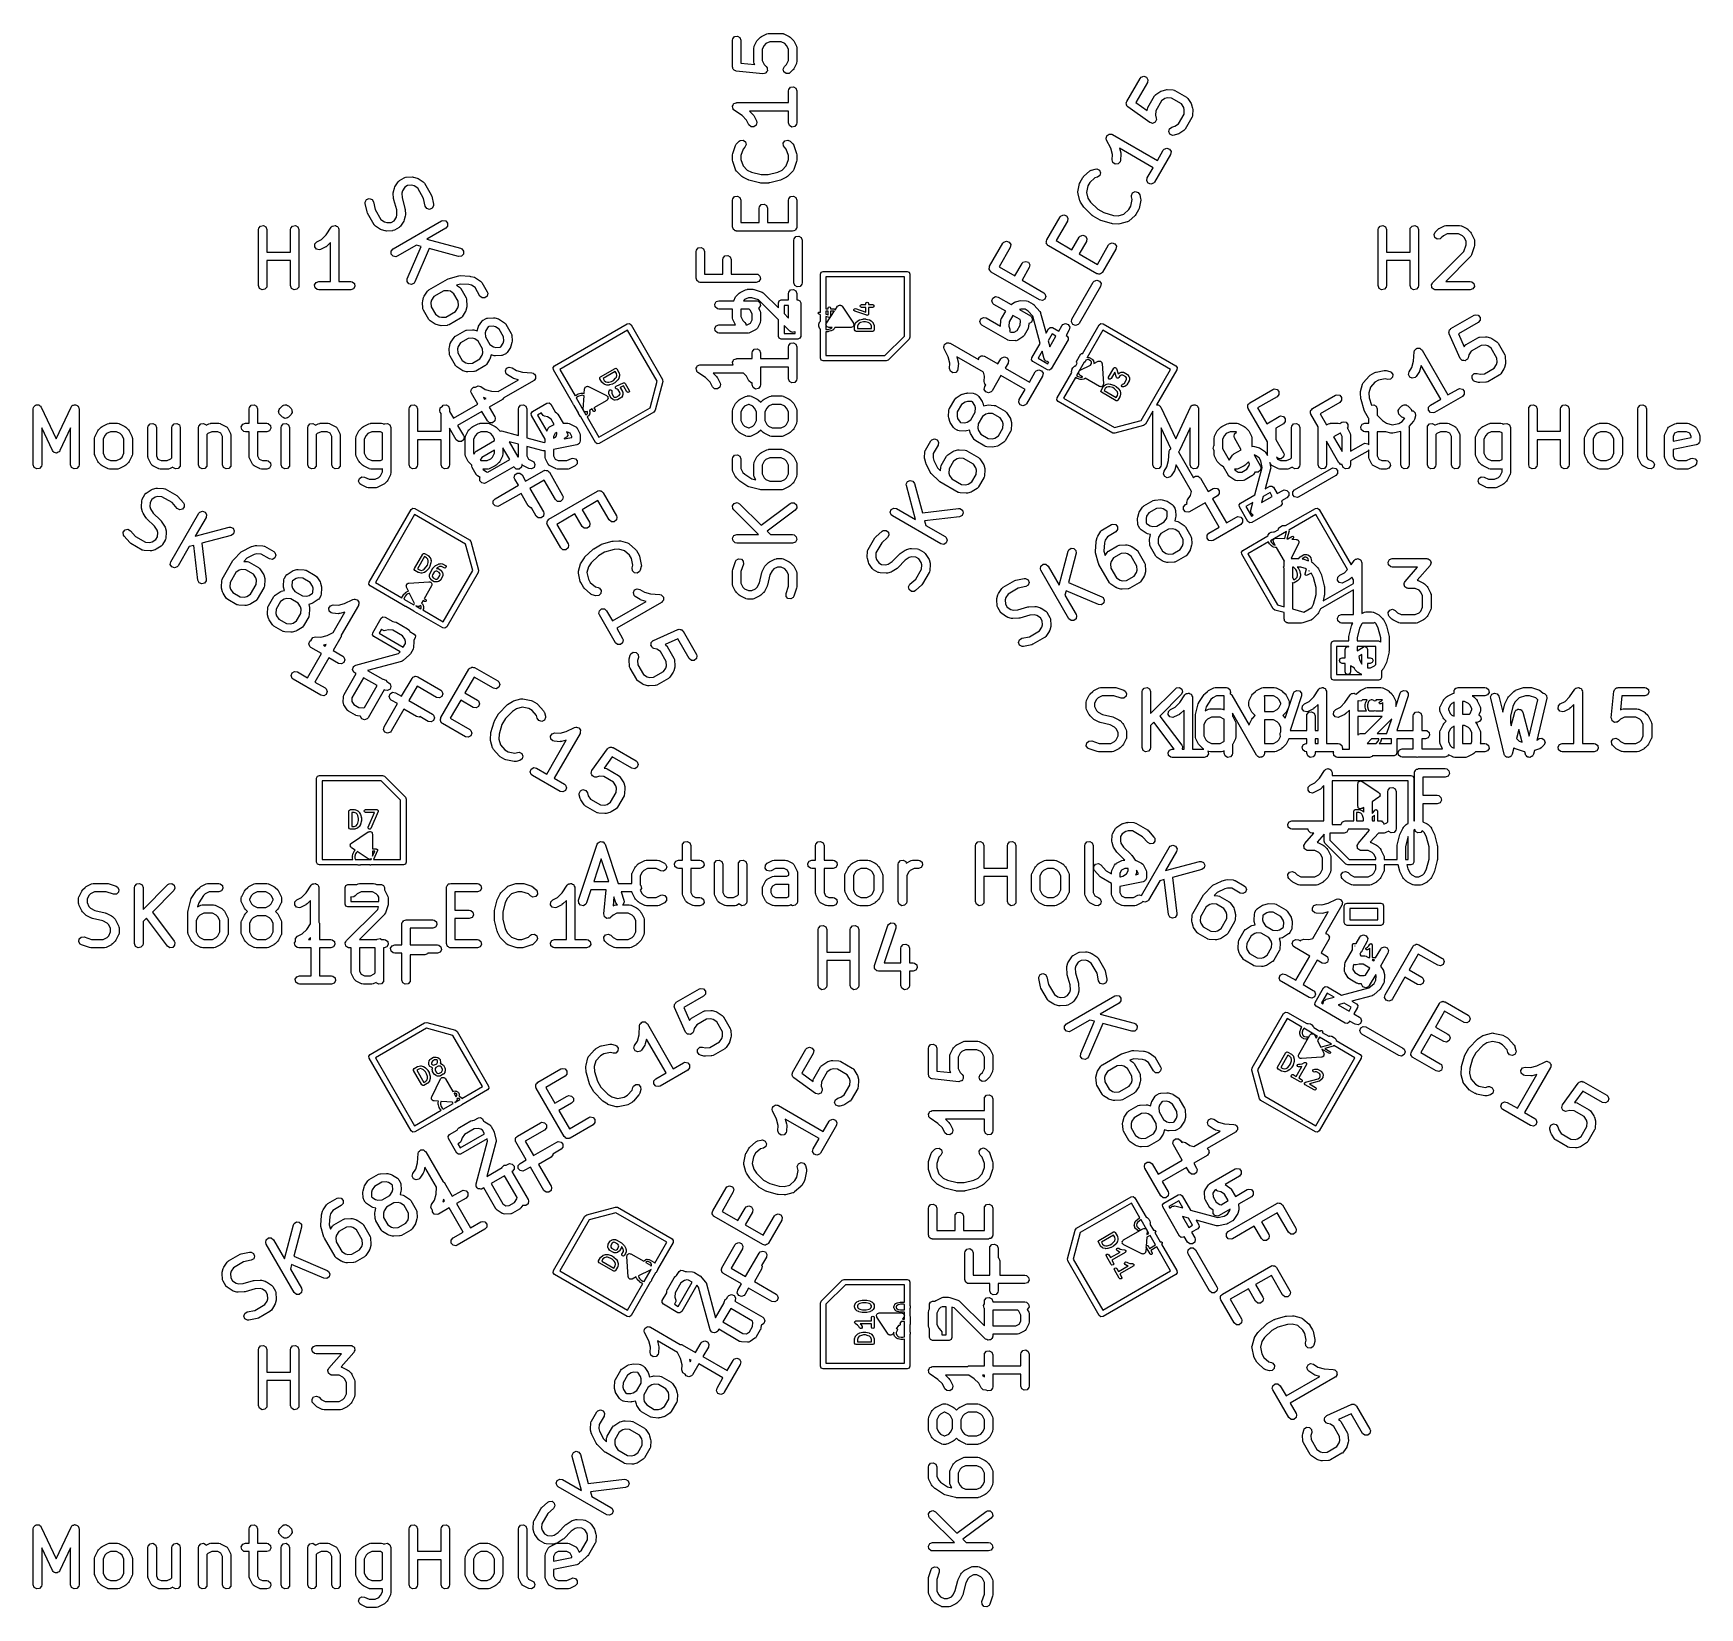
# Model space of a CAD drawing. Extents: x 2.56 to 3.74, y -2.92 to -1.81.
import ezdxf

# ---------------------------------------------------------------- set-up
doc = ezdxf.new("R2010")
doc.units = 0
doc.header["$MEASUREMENT"] = 0
doc.layers.add('BLACK', color=7, linetype='CONTINUOUS')

msp = doc.modelspace()

# ---------------------------------------------------------------- linework, layer by layer
at = {"layer": 'BLACK', "linetype": 'CONTINUOUS'}
for p, q in [((3.05629, -1.81384), (3.05647, -1.81283)), ((3.05629, -1.83258), (3.05629, -1.81384)), ((3.05647, -1.81283), (3.05777, -1.81128)), ((3.05777, -1.81128), (3.05976, -1.81093)), ((3.05976, -1.81093), (3.06151, -1.81194)), ((3.06151, -1.81194), (3.0622, -1.81384)), ((3.0622, -1.81384), (3.0622, -1.82991)), ((3.0716, -1.81814), (3.07348, -1.81439)), ((3.07348, -1.81439), (3.074, -1.81368)), ((3.074, -1.81368), (3.07403, -1.81362)), ((3.07403, -1.81362), (3.0759, -1.81175)), ((3.0759, -1.81175), (3.07663, -1.81124)), ((3.07663, -1.81124), (3.07667, -1.81119)), ((3.07667, -1.81119), (3.08042, -1.80932)), ((3.07974, -1.81626), (3.07854, -1.81746)), ((3.08244, -1.81491), (3.07974, -1.81626)), ((3.08042, -1.80932), (3.0814, -1.80903)), ((3.0814, -1.80903), (3.08158, -1.80907)), ((3.08158, -1.80907), (3.08174, -1.80901)), ((3.08174, -1.80901), (3.09112, -1.80901)), ((3.09042, -1.81491), (3.08244, -1.81491)), ((3.09312, -1.81626), (3.09042, -1.81491)), ((3.09112, -1.80901), (3.09213, -1.80919)), ((3.09213, -1.80919), (3.09226, -1.8093)), ((3.09226, -1.8093), (3.09244, -1.80932)), ((3.09244, -1.80932), (3.09619, -1.81119)), ((3.09431, -1.81746), (3.09312, -1.81626)), ((3.09619, -1.81119), (3.09689, -1.81172)), ((3.09689, -1.81172), (3.09695, -1.81175)), ((3.09695, -1.81175), (3.09883, -1.81362)), ((3.09883, -1.81362), (3.09933, -1.81435)), ((3.09933, -1.81435), (3.09938, -1.81439)), ((3.09938, -1.81439), (3.10126, -1.81814)), ((3.07129, -1.81946), (3.07147, -1.81845)), ((3.07129, -1.82883), (3.07129, -1.81946)), ((3.07147, -1.81845), (3.07158, -1.81831)), ((3.07158, -1.81831), (3.0716, -1.81814)), ((3.07854, -1.81746), (3.0772, -1.82016)), ((3.0772, -1.82016), (3.0772, -1.82814)), ((3.0772, -1.82814), (3.07854, -1.83083)), ((3.09566, -1.82016), (3.09431, -1.81746)), ((3.09431, -1.83083), (3.09566, -1.82814)), ((3.09566, -1.82814), (3.09566, -1.82016)), ((3.10126, -1.81814), (3.10155, -1.81912)), ((3.10155, -1.81912), (3.10151, -1.81929)), ((3.10151, -1.81929), (3.10157, -1.81946)), ((3.10157, -1.81946), (3.10157, -1.82883)), ((3.05651, -1.83317), (3.05629, -1.83258)), ((3.05655, -1.8338), (3.05651, -1.83317)), ((3.05684, -1.83409), (3.05655, -1.8338)), ((3.05698, -1.83448), (3.05684, -1.83409)), ((3.05753, -1.83479), (3.05698, -1.83448)), ((3.05796, -1.83524), (3.05753, -1.83479)), ((3.05863, -1.83543), (3.05796, -1.83524)), ((3.05873, -1.83549), (3.05863, -1.83543)), ((3.0588, -1.83548), (3.05873, -1.83549)), ((3.05895, -1.83552), (3.0588, -1.83548)), ((3.0777, -1.8374), (3.05895, -1.83552)), ((3.0622, -1.82991), (3.07197, -1.83089)), ((3.07135, -1.829), (3.07129, -1.82883)), ((3.07131, -1.82917), (3.07135, -1.829)), ((3.0716, -1.83015), (3.07131, -1.82917)), ((3.07197, -1.83089), (3.0716, -1.83015)), ((3.07772, -1.83739), (3.0777, -1.8374)), ((3.07774, -1.8374), (3.07772, -1.83739)), ((3.07869, -1.83714), (3.07774, -1.8374)), ((3.07854, -1.83083), (3.08008, -1.83237)), ((3.07966, -1.8369), (3.07869, -1.83714)), ((3.07967, -1.83688), (3.07966, -1.8369)), ((3.07969, -1.83688), (3.07967, -1.83688)), ((3.08025, -1.83606), (3.07969, -1.83688)), ((3.08008, -1.83237), (3.08067, -1.83321)), ((3.08083, -1.83526), (3.08025, -1.83606)), ((3.08067, -1.83321), (3.08067, -1.83323)), ((3.08067, -1.83323), (3.08068, -1.83324)), ((3.08068, -1.83324), (3.08076, -1.83423)), ((3.08076, -1.83423), (3.08084, -1.83522)), ((3.08084, -1.83522), (3.08083, -1.83524)), ((3.08083, -1.83524), (3.08083, -1.83526)), ((3.09192, -1.8342), (3.09278, -1.83237)), ((3.09245, -1.83615), (3.09192, -1.8342)), ((3.0941, -1.83731), (3.09245, -1.83615)), ((3.09278, -1.83237), (3.09431, -1.83083)), ((3.09611, -1.83713), (3.0941, -1.83731)), ((3.09695, -1.83655), (3.09611, -1.83713)), ((3.09883, -1.83467), (3.09695, -1.83655)), ((3.09886, -1.83461), (3.09883, -1.83467)), ((3.09938, -1.8339), (3.09886, -1.83461)), ((3.10126, -1.83015), (3.09938, -1.8339)), ((3.10128, -1.82998), (3.10126, -1.83015)), ((3.10139, -1.82984), (3.10128, -1.82998)), ((3.10157, -1.82883), (3.10139, -1.82984)), ((3.34298, -1.84065), (3.34364, -1.83986)), ((3.34364, -1.83986), (3.34554, -1.83917)), ((3.34554, -1.83917), (3.34743, -1.83986)), ((3.34743, -1.83986), (3.34844, -1.84161)), ((3.09566, -1.84946), (3.09584, -1.84845)), ((3.09566, -1.85775), (3.09566, -1.84946)), ((3.09584, -1.84845), (3.09714, -1.8469)), ((3.09714, -1.8469), (3.09913, -1.84655)), ((3.09913, -1.84655), (3.10088, -1.84756)), ((3.10088, -1.84756), (3.10157, -1.84946)), ((3.10157, -1.84946), (3.10157, -1.87195)), ((3.3336, -1.85688), (3.34298, -1.84065)), ((3.34809, -1.8436), (3.34005, -1.85752)), ((3.34844, -1.84161), (3.34809, -1.8436)), ((3.35409, -1.85203), (3.35758, -1.84972)), ((3.35758, -1.84972), (3.35839, -1.84937)), ((3.35839, -1.84937), (3.35845, -1.84933)), ((3.35845, -1.84933), (3.36101, -1.84864)), ((3.36101, -1.84864), (3.36189, -1.84857)), ((3.36189, -1.84857), (3.36195, -1.84855)), ((3.36195, -1.84855), (3.36613, -1.8488)), ((3.36613, -1.8488), (3.36713, -1.84904)), ((3.36713, -1.84904), (3.36726, -1.84916)), ((3.36726, -1.84916), (3.36743, -1.84919)), ((3.36743, -1.84919), (3.37555, -1.85388)), ((3.0563, -1.86051), (3.05637, -1.86036)), ((3.05654, -1.86134), (3.0563, -1.86051)), ((3.05634, -1.86019), (3.05677, -1.85945)), ((3.05637, -1.86036), (3.05634, -1.86019)), ((3.05669, -1.86218), (3.05654, -1.86134)), ((3.05682, -1.86229), (3.05669, -1.86218)), ((3.05677, -1.85945), (3.05711, -1.85867)), ((3.05687, -1.86245), (3.05682, -1.86229)), ((3.05761, -1.86316), (3.05687, -1.86245)), ((3.05711, -1.85867), (3.05726, -1.85859)), ((3.05726, -1.85859), (3.05735, -1.85844)), ((3.05735, -1.85844), (3.05815, -1.85815)), ((3.06299, -1.86675), (3.05761, -1.86316)), ((3.05815, -1.85815), (3.05892, -1.85777)), ((3.05892, -1.85777), (3.05909, -1.85781)), ((3.05909, -1.85781), (3.05924, -1.85775)), ((3.05924, -1.85775), (3.09566, -1.85775)), ((3.33322, -1.85806), (3.3335, -1.8575)), ((3.33333, -1.85846), (3.33322, -1.85806)), ((3.33325, -1.85887), (3.33333, -1.85846)), ((3.33357, -1.85941), (3.33325, -1.85887)), ((3.3335, -1.8575), (3.3336, -1.85688)), ((3.33372, -1.86002), (3.33357, -1.85941)), ((3.3342, -1.86051), (3.33372, -1.86002)), ((3.33426, -1.86062), (3.3342, -1.86051)), ((3.33433, -1.86064), (3.33426, -1.86062)), ((3.33444, -1.86076), (3.33433, -1.86064)), ((3.34974, -1.87175), (3.33444, -1.86076)), ((3.34005, -1.85752), (3.34803, -1.86325)), ((3.34803, -1.86325), (3.34808, -1.86243)), ((3.34808, -1.86243), (3.34832, -1.86144)), ((3.34832, -1.86144), (3.34844, -1.86131)), ((3.34844, -1.86131), (3.34847, -1.86113)), ((3.34847, -1.86113), (3.35315, -1.85302)), ((3.35315, -1.85302), (3.35381, -1.85223)), ((3.35393, -1.86348), (3.35375, -1.86649)), ((3.35381, -1.85223), (3.35398, -1.85217)), ((3.35792, -1.85657), (3.35393, -1.86348)), ((3.35398, -1.85217), (3.35409, -1.85203)), ((3.36044, -1.85491), (3.35792, -1.85657)), ((3.36207, -1.85447), (3.36044, -1.85491)), ((3.36508, -1.85465), (3.36207, -1.85447)), ((3.37199, -1.85864), (3.36508, -1.85465)), ((3.37366, -1.86116), (3.37199, -1.85864)), ((3.37409, -1.8628), (3.37366, -1.86116)), ((3.37391, -1.86581), (3.37409, -1.8628)), ((3.37555, -1.85388), (3.37634, -1.85454)), ((3.37634, -1.85454), (3.3764, -1.8547)), ((3.3764, -1.8547), (3.37654, -1.85481)), ((3.37654, -1.85481), (3.37885, -1.85831)), ((3.37885, -1.85831), (3.3792, -1.85912)), ((3.3792, -1.85912), (3.37924, -1.85917)), ((3.37924, -1.85917), (3.37992, -1.86173)), ((3.38002, -1.86267), (3.37977, -1.86686)), ((3.37992, -1.86173), (3.38, -1.86261)), ((3.38, -1.86261), (3.38002, -1.86267)), ((3.06619, -1.86995), (3.06299, -1.86675)), ((3.06785, -1.87327), (3.06619, -1.86995)), ((3.06932, -1.87466), (3.06785, -1.87327)), ((3.09566, -1.86366), (3.06825, -1.86366)), ((3.06825, -1.86366), (3.07071, -1.86612)), ((3.07134, -1.87478), (3.06932, -1.87466)), ((3.07071, -1.86612), (3.07121, -1.86684)), ((3.07121, -1.86684), (3.07126, -1.86688)), ((3.07126, -1.86688), (3.07313, -1.87063)), ((3.07296, -1.87358), (3.07134, -1.87478)), ((3.07343, -1.87162), (3.07296, -1.87358)), ((3.07313, -1.87063), (3.07343, -1.87162)), ((3.09566, -1.87195), (3.09566, -1.86366)), ((3.09635, -1.87385), (3.09566, -1.87195)), ((3.0981, -1.87486), (3.09635, -1.87385)), ((3.10009, -1.87451), (3.0981, -1.87486)), ((3.10139, -1.87296), (3.10009, -1.87451)), ((3.10157, -1.87195), (3.10139, -1.87296)), ((3.34976, -1.87176), (3.34974, -1.87175)), ((3.34977, -1.87177), (3.34976, -1.87176)), ((3.35073, -1.87203), (3.34977, -1.87177)), ((3.35168, -1.8723), (3.35073, -1.87203)), ((3.3517, -1.87229), (3.35168, -1.8723)), ((3.35172, -1.8723), (3.3517, -1.87229)), ((3.35262, -1.87188), (3.35172, -1.8723)), ((3.35352, -1.87147), (3.35262, -1.87188)), ((3.35353, -1.87145), (3.35352, -1.87147)), ((3.35355, -1.87144), (3.35353, -1.87145)), ((3.35397, -1.87055), (3.35355, -1.87144)), ((3.35375, -1.86649), (3.35431, -1.86859)), ((3.3544, -1.86965), (3.35397, -1.87055)), ((3.35431, -1.86859), (3.3544, -1.86961)), ((3.3544, -1.86961), (3.35439, -1.86963)), ((3.35439, -1.86963), (3.3544, -1.86965)), ((3.36365, -1.8761), (3.36531, -1.87494)), ((3.36531, -1.87494), (3.36741, -1.87438)), ((3.36741, -1.87438), (3.36992, -1.87272)), ((3.36992, -1.87272), (3.37391, -1.86581)), ((3.37938, -1.86815), (3.37469, -1.87627)), ((3.37941, -1.86798), (3.37938, -1.86815)), ((3.37953, -1.86785), (3.37941, -1.86798)), ((3.37977, -1.86686), (3.37953, -1.86785)), ((3.05881, -1.88699), (3.05896, -1.8869)), ((3.05896, -1.8869), (3.05903, -1.88674)), ((3.05903, -1.88674), (3.06091, -1.88486)), ((3.06091, -1.88486), (3.06175, -1.88428)), ((3.06175, -1.88428), (3.06376, -1.8841)), ((3.06376, -1.8841), (3.06541, -1.88526)), ((3.06541, -1.88526), (3.06594, -1.88721)), ((3.09201, -1.88619), (3.09317, -1.88453)), ((3.09219, -1.8882), (3.09201, -1.88619)), ((3.09317, -1.88453), (3.09512, -1.88401)), ((3.09512, -1.88401), (3.09695, -1.88486)), ((3.09695, -1.88486), (3.09883, -1.88674)), ((3.09883, -1.88674), (3.09942, -1.88758)), ((3.31915, -1.88271), (3.31944, -1.88191)), ((3.31921, -1.88287), (3.31915, -1.88271)), ((3.31917, -1.88304), (3.31921, -1.88287)), ((3.31945, -1.88402), (3.31917, -1.88304)), ((3.31944, -1.88191), (3.31964, -1.88107)), ((3.32232, -1.88982), (3.31945, -1.88402)), ((3.31964, -1.88107), (3.31978, -1.88097)), ((3.31978, -1.88097), (3.31984, -1.88081)), ((3.31984, -1.88081), (3.32058, -1.88039)), ((3.32058, -1.88039), (3.32127, -1.87988)), ((3.32127, -1.87988), (3.32144, -1.87989)), ((3.32144, -1.87989), (3.32159, -1.8798)), ((3.32159, -1.8798), (3.32243, -1.87995)), ((3.32243, -1.87995), (3.32329, -1.88001)), ((3.32329, -1.88001), (3.32341, -1.88013)), ((3.32341, -1.88013), (3.32358, -1.88016)), ((3.32358, -1.88016), (3.35512, -1.89836)), ((3.36313, -1.87805), (3.36365, -1.8761)), ((3.36398, -1.87988), (3.36313, -1.87805)), ((3.36582, -1.88073), (3.36398, -1.87988)), ((3.36684, -1.88064), (3.36582, -1.88073)), ((3.3694, -1.87996), (3.36684, -1.88064)), ((3.36945, -1.87992), (3.3694, -1.87996)), ((3.37026, -1.87957), (3.36945, -1.87992)), ((3.37376, -1.87726), (3.37026, -1.87957)), ((3.37386, -1.87712), (3.37376, -1.87726)), ((3.37403, -1.87706), (3.37386, -1.87712)), ((3.37469, -1.87627), (3.37403, -1.87706)), ((3.05629, -1.89445), (3.05645, -1.89358)), ((3.05629, -1.8982), (3.05629, -1.89445)), ((3.05631, -1.89826), (3.05629, -1.8982)), ((3.05644, -1.89913), (3.05631, -1.89826)), ((3.05644, -1.89352), (3.05832, -1.88789)), ((3.05645, -1.89358), (3.05644, -1.89352)), ((3.05832, -1.88789), (3.05881, -1.88699)), ((3.0637, -1.89042), (3.0622, -1.89493)), ((3.0622, -1.89493), (3.0622, -1.89772)), ((3.0622, -1.89772), (3.0637, -1.90223)), ((3.06508, -1.88904), (3.0637, -1.89042)), ((3.06594, -1.88721), (3.06508, -1.88904)), ((3.09278, -1.88904), (3.09219, -1.8882)), ((3.09416, -1.89042), (3.09278, -1.88904)), ((3.09566, -1.89493), (3.09416, -1.89042)), ((3.09416, -1.90223), (3.09566, -1.89772)), ((3.09566, -1.89772), (3.09566, -1.89493)), ((3.09942, -1.88758), (3.09943, -1.88775)), ((3.09943, -1.88775), (3.09954, -1.88789)), ((3.09954, -1.88789), (3.10142, -1.89352)), ((3.10157, -1.8982), (3.10141, -1.89907)), ((3.10142, -1.89352), (3.10155, -1.89439)), ((3.10155, -1.89439), (3.10157, -1.89445)), ((3.10157, -1.89445), (3.10157, -1.8982)), ((3.32349, -1.8942), (3.32232, -1.88982)), ((3.32327, -1.8979), (3.32349, -1.8942)), ((3.32385, -1.89984), (3.32327, -1.8979)), ((3.35216, -1.90348), (3.32842, -1.88977)), ((3.32842, -1.88977), (3.32932, -1.89313)), ((3.32917, -1.89826), (3.32893, -1.89925)), ((3.32942, -1.89407), (3.32917, -1.89826)), ((3.32932, -1.89313), (3.3294, -1.89401)), ((3.3294, -1.89401), (3.32942, -1.89407)), ((3.36438, -1.89413), (3.35313, -1.91362)), ((3.35512, -1.89836), (3.35926, -1.89118)), ((3.35926, -1.89118), (3.35992, -1.89039)), ((3.35992, -1.89039), (3.36182, -1.8897)), ((3.36182, -1.8897), (3.36372, -1.89039)), ((3.36372, -1.89039), (3.36473, -1.89214)), ((3.36473, -1.89214), (3.36438, -1.89413)), ((2.82543, -1.91059), (2.8264, -1.91024)), ((2.8264, -1.91024), (2.82657, -1.91027)), ((2.82657, -1.91027), (2.82673, -1.9102)), ((2.82673, -1.9102), (2.83092, -1.90995)), ((2.83092, -1.90995), (2.8318, -1.91005)), ((2.8318, -1.91005), (2.83186, -1.91004)), ((2.83186, -1.91004), (2.83442, -1.91073)), ((3.05832, -1.90476), (3.05644, -1.89913)), ((3.05843, -1.9049), (3.05832, -1.90476)), ((3.05844, -1.90507), (3.05843, -1.9049)), ((3.05903, -1.90591), (3.05844, -1.90507)), ((3.06278, -1.90966), (3.05903, -1.90591)), ((3.06284, -1.90969), (3.06278, -1.90966)), ((3.06355, -1.91022), (3.06284, -1.90969)), ((3.0673, -1.91209), (3.06355, -1.91022)), ((3.0637, -1.90223), (3.06662, -1.90515)), ((3.06662, -1.90515), (3.06965, -1.90666)), ((3.06965, -1.90666), (3.07648, -1.90837)), ((3.07648, -1.90837), (3.08138, -1.90837)), ((3.08138, -1.90837), (3.08821, -1.90666)), ((3.08821, -1.90666), (3.09124, -1.90515)), ((3.09431, -1.91022), (3.09056, -1.91209)), ((3.09124, -1.90515), (3.09416, -1.90223)), ((3.09436, -1.91017), (3.09431, -1.91022)), ((3.09508, -1.90966), (3.09436, -1.91017)), ((3.09883, -1.90591), (3.09508, -1.90966)), ((3.0989, -1.90575), (3.09883, -1.90591)), ((3.09905, -1.90566), (3.0989, -1.90575)), ((3.09954, -1.90476), (3.09905, -1.90566)), ((3.10142, -1.89913), (3.09954, -1.90476)), ((3.10141, -1.89907), (3.10142, -1.89913)), ((3.30267, -1.91046), (3.30324, -1.90978)), ((3.30324, -1.90978), (3.30327, -1.90973)), ((3.30327, -1.90973), (3.3077, -1.90579)), ((3.3077, -1.90579), (3.30858, -1.90526)), ((3.30858, -1.90526), (3.30875, -1.90525)), ((3.30875, -1.90525), (3.3089, -1.90515)), ((3.3089, -1.90515), (3.31146, -1.90447)), ((3.31299, -1.91017), (3.3111, -1.91068)), ((3.31146, -1.90447), (3.31248, -1.90438)), ((3.31248, -1.90438), (3.31431, -1.90523)), ((3.31464, -1.90901), (3.31299, -1.91017)), ((3.31431, -1.90523), (3.31517, -1.90706)), ((3.31517, -1.90706), (3.31464, -1.90901)), ((3.32553, -1.90095), (3.32385, -1.89984)), ((3.32754, -1.90072), (3.32553, -1.90095)), ((3.32893, -1.89925), (3.32754, -1.90072)), ((3.34801, -1.91066), (3.35216, -1.90348)), ((2.81772, -1.92126), (2.81782, -1.92038)), ((2.81797, -1.92544), (2.81772, -1.92126)), ((2.81782, -1.92032), (2.8185, -1.91775)), ((2.81782, -1.92038), (2.81782, -1.92032)), ((2.8185, -1.91775), (2.81888, -1.91695)), ((2.81888, -1.91695), (2.81889, -1.91689)), ((2.81889, -1.91689), (2.8212, -1.91339)), ((2.8212, -1.91339), (2.8219, -1.91265)), ((2.8219, -1.91265), (2.82207, -1.9126)), ((2.82207, -1.9126), (2.82219, -1.91246)), ((2.82219, -1.91246), (2.82543, -1.91059)), ((2.82408, -1.91975), (2.82364, -1.92138)), ((2.82364, -1.92138), (2.82385, -1.92476)), ((2.82574, -1.91723), (2.82408, -1.91975)), ((2.82778, -1.91605), (2.82574, -1.91723)), ((2.83079, -1.91587), (2.82778, -1.91605)), ((2.83243, -1.91631), (2.83079, -1.91587)), ((2.83495, -1.91797), (2.83243, -1.91631)), ((2.83442, -1.91073), (2.83522, -1.9111)), ((2.83905, -1.92507), (2.83495, -1.91797)), ((2.83522, -1.9111), (2.83528, -1.91112)), ((2.83528, -1.91112), (2.83878, -1.91343)), ((2.83878, -1.91343), (2.83953, -1.91413)), ((2.83953, -1.91413), (2.83958, -1.9143)), ((2.83958, -1.9143), (2.83971, -1.91441)), ((2.83971, -1.91441), (2.8444, -1.92253)), ((3.06744, -1.91211), (3.0673, -1.91209)), ((3.0679, -1.91231), (3.06744, -1.91211)), ((3.0754, -1.91419), (3.0679, -1.91231)), ((3.07554, -1.91417), (3.0754, -1.91419)), ((3.07612, -1.91428), (3.07554, -1.91417)), ((3.08174, -1.91428), (3.07612, -1.91428)), ((3.08187, -1.91423), (3.08174, -1.91428)), ((3.08246, -1.91419), (3.08187, -1.91423)), ((3.08996, -1.91231), (3.08246, -1.91419)), ((3.09007, -1.91224), (3.08996, -1.91231)), ((3.09056, -1.91209), (3.09007, -1.91224)), ((3.29922, -1.92074), (3.2993, -1.92058)), ((3.29931, -1.92176), (3.29922, -1.92074)), ((3.29927, -1.9204), (3.30046, -1.91459)), ((3.2993, -1.92058), (3.29927, -1.9204)), ((3.30068, -1.92688), (3.29931, -1.92176)), ((3.30046, -1.91459), (3.30078, -1.91377)), ((3.30078, -1.91377), (3.3008, -1.91371)), ((3.3008, -1.91371), (3.30267, -1.91046)), ((3.30615, -1.91625), (3.3052, -1.9209)), ((3.3052, -1.9209), (3.30627, -1.92489)), ((3.30755, -1.91383), (3.30615, -1.91625)), ((3.3111, -1.91068), (3.30755, -1.91383)), ((3.33688, -1.923), (3.33774, -1.92117)), ((3.33774, -1.92117), (3.33957, -1.92031)), ((3.33957, -1.92031), (3.34152, -1.92083)), ((3.34152, -1.92083), (3.34268, -1.92249)), ((3.34766, -1.91265), (3.34801, -1.91066)), ((3.34867, -1.9144), (3.34766, -1.91265)), ((3.35057, -1.91509), (3.34867, -1.9144)), ((3.35247, -1.9144), (3.35057, -1.91509)), ((3.35313, -1.91362), (3.35247, -1.9144)), ((2.79801, -1.92771), (2.79897, -1.92593)), ((2.79804, -1.92874), (2.79801, -1.92771)), ((2.79923, -1.93454), (2.79804, -1.92874)), ((2.79897, -1.92593), (2.80085, -1.92519)), ((2.80085, -1.92519), (2.80277, -1.92583)), ((2.80277, -1.92583), (2.80383, -1.92755)), ((2.80383, -1.92755), (2.80492, -1.93289)), ((2.80492, -1.93289), (2.80902, -1.93999)), ((2.81803, -1.92557), (2.81797, -1.92544)), ((2.81808, -1.92608), (2.81803, -1.92557)), ((2.82012, -1.9332), (2.81808, -1.92608)), ((2.82032, -1.93658), (2.82012, -1.9332)), ((2.82385, -1.92476), (2.82588, -1.93188)), ((2.82588, -1.93188), (2.82594, -1.93239)), ((2.82594, -1.93239), (2.82599, -1.93252)), ((2.82599, -1.93252), (2.82624, -1.9367)), ((2.84014, -1.93041), (2.83905, -1.92507)), ((2.8412, -1.93213), (2.84014, -1.93041)), ((2.84311, -1.93277), (2.8412, -1.93213)), ((2.84499, -1.93203), (2.84311, -1.93277)), ((2.8444, -1.92253), (2.8447, -1.92336)), ((2.8447, -1.92336), (2.84473, -1.92342)), ((2.84473, -1.92342), (2.84592, -1.92923)), ((2.84595, -1.93025), (2.84499, -1.93203)), ((2.84592, -1.92923), (2.84595, -1.93025)), ((3.05629, -1.92632), (3.05647, -1.92531)), ((3.05629, -1.94507), (3.05629, -1.92632)), ((3.05647, -1.92531), (3.05777, -1.92376)), ((3.05777, -1.92376), (3.05976, -1.92341)), ((3.05976, -1.92341), (3.06151, -1.92442)), ((3.06151, -1.92442), (3.0622, -1.92632)), ((3.0622, -1.92632), (3.0622, -1.94212)), ((3.07504, -1.93195), (3.07522, -1.93094)), ((3.07504, -1.94212), (3.07504, -1.93195)), ((3.07522, -1.93094), (3.07652, -1.92939)), ((3.07652, -1.92939), (3.07851, -1.92904)), ((3.07851, -1.92904), (3.08025, -1.93005)), ((3.08025, -1.93005), (3.08095, -1.93195)), ((3.08095, -1.93195), (3.08095, -1.94212)), ((3.09566, -1.92632), (3.09584, -1.92531)), ((3.09566, -1.94212), (3.09566, -1.92632)), ((3.09584, -1.92531), (3.09714, -1.92376)), ((3.09714, -1.92376), (3.09913, -1.92341)), ((3.09913, -1.92341), (3.10088, -1.92442)), ((3.10088, -1.92442), (3.10157, -1.92632)), ((3.10157, -1.92632), (3.10157, -1.94507)), ((3.30072, -1.92693), (3.30068, -1.92688)), ((3.30107, -1.92774), (3.30072, -1.92693)), ((3.30338, -1.93124), (3.30107, -1.92774)), ((3.3035, -1.93132), (3.30338, -1.93124)), ((3.30379, -1.93174), (3.3035, -1.93132)), ((3.30935, -1.93711), (3.30379, -1.93174)), ((3.30627, -1.92489), (3.30813, -1.92772)), ((3.30813, -1.92772), (3.3132, -1.93261)), ((3.3132, -1.93261), (3.31744, -1.93506)), ((3.33158, -1.93613), (3.33513, -1.93298)), ((3.33513, -1.93298), (3.33653, -1.93056)), ((3.33653, -1.93056), (3.33748, -1.9259)), ((3.33697, -1.92402), (3.33688, -1.923)), ((3.33748, -1.9259), (3.33697, -1.92402)), ((3.34188, -1.9331), (3.34001, -1.93635)), ((3.34189, -1.93304), (3.34188, -1.9331)), ((3.34222, -1.93221), (3.34189, -1.93304)), ((3.3434, -1.92641), (3.34222, -1.93221)), ((3.34268, -1.92249), (3.34336, -1.92505)), ((3.34336, -1.92505), (3.34345, -1.92607)), ((3.34345, -1.92607), (3.34338, -1.92623)), ((3.34338, -1.92623), (3.3434, -1.92641)), ((2.72313, -1.94603), (2.72443, -1.94448)), ((2.72443, -1.94448), (2.72642, -1.94413)), ((2.72642, -1.94413), (2.72817, -1.94514)), ((2.72817, -1.94514), (2.72886, -1.94704)), ((2.74563, -1.94603), (2.74693, -1.94448)), ((2.74693, -1.94448), (2.74892, -1.94413)), ((2.74892, -1.94413), (2.75067, -1.94514)), ((2.75067, -1.94514), (2.75136, -1.94704)), ((2.77048, -1.95078), (2.77407, -1.9454)), ((2.77407, -1.9454), (2.77478, -1.94466)), ((2.77478, -1.94466), (2.77494, -1.94461)), ((2.77494, -1.94461), (2.77505, -1.94448)), ((2.77505, -1.94448), (2.7759, -1.94433)), ((2.7759, -1.94433), (2.77672, -1.94409)), ((2.77672, -1.94409), (2.77687, -1.94416)), ((2.77687, -1.94416), (2.77704, -1.94413)), ((2.77704, -1.94413), (2.77778, -1.94456)), ((2.77778, -1.94456), (2.77857, -1.9449)), ((2.77857, -1.9449), (2.77864, -1.94506)), ((2.77864, -1.94506), (2.77879, -1.94514)), ((2.77879, -1.94514), (2.77908, -1.94595)), ((2.79926, -1.9346), (2.79923, -1.93454)), ((2.79957, -1.93543), (2.79926, -1.9346)), ((2.80425, -1.94355), (2.79957, -1.93543)), ((2.80439, -1.94366), (2.80425, -1.94355)), ((2.80444, -1.94383), (2.80439, -1.94366)), ((2.80518, -1.94453), (2.80444, -1.94383)), ((2.80868, -1.94684), (2.80518, -1.94453)), ((2.80902, -1.93999), (2.81153, -1.94165)), ((2.81153, -1.94165), (2.81317, -1.94209)), ((2.81317, -1.94209), (2.81618, -1.94191)), ((2.81618, -1.94191), (2.81822, -1.94073)), ((2.81752, -1.96062), (2.85161, -1.94093)), ((2.81822, -1.94073), (2.81988, -1.93822)), ((2.82178, -1.9455), (2.81853, -1.94737)), ((2.81988, -1.93822), (2.82032, -1.93658)), ((2.82189, -1.94536), (2.82178, -1.9455)), ((2.82206, -1.94531), (2.82189, -1.94536)), ((2.82276, -1.94457), (2.82206, -1.94531)), ((2.82507, -1.94107), (2.82276, -1.94457)), ((2.82509, -1.94101), (2.82507, -1.94107)), ((2.82546, -1.94021), (2.82509, -1.94101)), ((2.82615, -1.93765), (2.82546, -1.94021)), ((2.82624, -1.9367), (2.82614, -1.93758)), ((2.82614, -1.93758), (2.82615, -1.93765)), ((2.85161, -1.94093), (2.85258, -1.94058)), ((2.85258, -1.94058), (2.85457, -1.94093)), ((2.85457, -1.94093), (2.85587, -1.94248)), ((2.85587, -1.9445), (2.85457, -1.94605)), ((2.85587, -1.94248), (2.85587, -1.9445)), ((3.05655, -1.94579), (3.05629, -1.94507)), ((3.0622, -1.94212), (3.07504, -1.94212)), ((3.08095, -1.94212), (3.09566, -1.94212)), ((3.10157, -1.94507), (3.1015, -1.94545)), ((3.1015, -1.94545), (3.10152, -1.94558)), ((3.27736, -1.9543), (3.28674, -1.93806)), ((3.29185, -1.94101), (3.28395, -1.95469)), ((3.28674, -1.93806), (3.28739, -1.93728)), ((3.28739, -1.93728), (3.28929, -1.93659)), ((3.28929, -1.93659), (3.29119, -1.93728)), ((3.29119, -1.93728), (3.2922, -1.93903)), ((3.2922, -1.93903), (3.29185, -1.94101)), ((3.30948, -1.93716), (3.30935, -1.93711)), ((3.30993, -1.93754), (3.30948, -1.93716)), ((3.3148, -1.94036), (3.30993, -1.93754)), ((3.31493, -1.94038), (3.3148, -1.94036)), ((3.31546, -1.94064), (3.31493, -1.94038)), ((3.32289, -1.94276), (3.31546, -1.94064)), ((3.31744, -1.93506), (3.32421, -1.937)), ((3.32303, -1.94275), (3.32289, -1.94276)), ((3.32353, -1.94287), (3.32303, -1.94275)), ((3.32771, -1.94312), (3.32353, -1.94287)), ((3.32421, -1.937), (3.32759, -1.9372)), ((3.32759, -1.9372), (3.33158, -1.93613)), ((3.32778, -1.9431), (3.32771, -1.94312)), ((3.32866, -1.94303), (3.32778, -1.9431)), ((3.33378, -1.94165), (3.32866, -1.94303)), ((3.33392, -1.94155), (3.33378, -1.94165)), ((3.3341, -1.94155), (3.33392, -1.94155)), ((3.33497, -1.94101), (3.3341, -1.94155)), ((3.33941, -1.93708), (3.33497, -1.94101)), ((3.33944, -1.93702), (3.33941, -1.93708)), ((3.34001, -1.93635), (3.33944, -1.93702)), ((3.51054, -1.94603), (3.51183, -1.94448)), ((3.51183, -1.94448), (3.51382, -1.94413)), ((3.51382, -1.94413), (3.51557, -1.94514)), ((3.51557, -1.94514), (3.51626, -1.94704)), ((3.53303, -1.94603), (3.53433, -1.94448)), ((3.53433, -1.94448), (3.53632, -1.94413)), ((3.53632, -1.94413), (3.53807, -1.94514)), ((3.53807, -1.94514), (3.53876, -1.94704)), ((3.55324, -1.94627), (3.55698, -1.9444)), ((3.55698, -1.9444), (3.55797, -1.94411)), ((3.55797, -1.94411), (3.55814, -1.94415)), ((3.55814, -1.94415), (3.55831, -1.94409)), ((3.55831, -1.94409), (3.56768, -1.94409)), ((3.56768, -1.94409), (3.56869, -1.94427)), ((3.56869, -1.94427), (3.56882, -1.94438)), ((3.56882, -1.94438), (3.569, -1.9444)), ((3.569, -1.9444), (3.57275, -1.94627)), ((2.72296, -1.94704), (2.72313, -1.94603)), ((2.72296, -1.98641), (2.72296, -1.94704)), ((2.72886, -1.94704), (2.72886, -1.96283)), ((2.74545, -1.94704), (2.74563, -1.94603)), ((2.74545, -1.96283), (2.74545, -1.94704)), ((2.75136, -1.94704), (2.75136, -1.98641)), ((2.76245, -1.95913), (2.76257, -1.95711)), ((2.76257, -1.95711), (2.76396, -1.95565)), ((2.76396, -1.95565), (2.76728, -1.95399)), ((2.76728, -1.95399), (2.77048, -1.95078)), ((2.77358, -1.95604), (2.77112, -1.9585)), ((2.77358, -1.98346), (2.77358, -1.95604)), ((2.77908, -1.94595), (2.77946, -1.94672)), ((2.77946, -1.94672), (2.77942, -1.94688)), ((2.77942, -1.94688), (2.77948, -1.94704)), ((2.77948, -1.94704), (2.77948, -1.98346)), ((2.80874, -1.94686), (2.80868, -1.94684)), ((2.80954, -1.94723), (2.80874, -1.94686)), ((2.8121, -1.94792), (2.80954, -1.94723)), ((2.81217, -1.94791), (2.8121, -1.94792)), ((2.81305, -1.94801), (2.81217, -1.94791)), ((2.81723, -1.94776), (2.81305, -1.94801)), ((2.81739, -1.94769), (2.81723, -1.94776)), ((2.81757, -1.94772), (2.81739, -1.94769)), ((2.81853, -1.94737), (2.81757, -1.94772)), ((2.85457, -1.94605), (2.84126, -1.95373)), ((2.84126, -1.95373), (2.8651, -1.96012)), ((3.05669, -1.94655), (3.05655, -1.94579)), ((3.05689, -1.94672), (3.05669, -1.94655)), ((3.05698, -1.94697), (3.05689, -1.94672)), ((3.05765, -1.94735), (3.05698, -1.94697)), ((3.05823, -1.94784), (3.05765, -1.94735)), ((3.05862, -1.94791), (3.05823, -1.94784)), ((3.05873, -1.94798), (3.05862, -1.94791)), ((3.05886, -1.94795), (3.05873, -1.94798)), ((3.05924, -1.94802), (3.05886, -1.94795)), ((3.09861, -1.94802), (3.05924, -1.94802)), ((3.09934, -1.94776), (3.09861, -1.94802)), ((3.10009, -1.94763), (3.09934, -1.94776)), ((3.09941, -1.95444), (3.09959, -1.95343)), ((3.09941, -1.98444), (3.09941, -1.95444)), ((3.09959, -1.95343), (3.10089, -1.95189)), ((3.10026, -1.94742), (3.10009, -1.94763)), ((3.10051, -1.94733), (3.10026, -1.94742)), ((3.1009, -1.94667), (3.10051, -1.94733)), ((3.10089, -1.95189), (3.10288, -1.95154)), ((3.10139, -1.94608), (3.1009, -1.94667)), ((3.10146, -1.9457), (3.10139, -1.94608)), ((3.10152, -1.94558), (3.10146, -1.9457)), ((3.10288, -1.95154), (3.10463, -1.95255)), ((3.10463, -1.95255), (3.10532, -1.95444)), ((3.10532, -1.95444), (3.10532, -1.98444)), ((3.23715, -1.97277), (3.24652, -1.95654)), ((3.24652, -1.95654), (3.24718, -1.95575)), ((3.24718, -1.95575), (3.24908, -1.95506)), ((3.24908, -1.95506), (3.25097, -1.95575)), ((3.25097, -1.95575), (3.25198, -1.9575)), ((3.27697, -1.95577), (3.27723, -1.95505)), ((3.27706, -1.95602), (3.27697, -1.95577)), ((3.27701, -1.95629), (3.27706, -1.95602)), ((3.27739, -1.95695), (3.27701, -1.95629)), ((3.27723, -1.95505), (3.27736, -1.9543)), ((3.27766, -1.95767), (3.27739, -1.95695)), ((3.28395, -1.95469), (3.29507, -1.96111)), ((3.29507, -1.96111), (3.30016, -1.95231)), ((3.30016, -1.95231), (3.30082, -1.95152)), ((3.30527, -1.95526), (3.30019, -1.96407)), ((3.30082, -1.95152), (3.30272, -1.95083)), ((3.30272, -1.95083), (3.30461, -1.95152)), ((3.30461, -1.95152), (3.30562, -1.95327)), ((3.30562, -1.95327), (3.30527, -1.95526)), ((3.32083, -1.95775), (3.32149, -1.95696)), ((3.32149, -1.95696), (3.32339, -1.95627)), ((3.32339, -1.95627), (3.32529, -1.95696)), ((3.32529, -1.95696), (3.3263, -1.95871)), ((3.51036, -1.94704), (3.51054, -1.94603)), ((3.51036, -1.98641), (3.51036, -1.94704)), ((3.51626, -1.94704), (3.51626, -1.96283)), ((3.53286, -1.94704), (3.53303, -1.94603)), ((3.53286, -1.96283), (3.53286, -1.94704)), ((3.53876, -1.94704), (3.53876, -1.98641)), ((3.54974, -1.95053), (3.55059, -1.9487)), ((3.55026, -1.95248), (3.54974, -1.95053)), ((3.55192, -1.95364), (3.55026, -1.95248)), ((3.55059, -1.9487), (3.55247, -1.94683)), ((3.55393, -1.95347), (3.55192, -1.95364)), ((3.55247, -1.94683), (3.55319, -1.94632)), ((3.55319, -1.94632), (3.55324, -1.94627)), ((3.55477, -1.95288), (3.55393, -1.95347)), ((3.5563, -1.95134), (3.55477, -1.95288)), ((3.559, -1.94999), (3.5563, -1.95134)), ((3.56698, -1.94999), (3.559, -1.94999)), ((3.56968, -1.95134), (3.56698, -1.94999)), ((3.57088, -1.95254), (3.56968, -1.95134)), ((3.57223, -1.95524), (3.57088, -1.95254)), ((3.57223, -1.95781), (3.57223, -1.95524)), ((3.57275, -1.94627), (3.57346, -1.9468)), ((3.57346, -1.9468), (3.57352, -1.94683)), ((3.57352, -1.94683), (3.57539, -1.9487)), ((3.57539, -1.9487), (3.5759, -1.94942)), ((3.5759, -1.94942), (3.57594, -1.94947)), ((3.57594, -1.94947), (3.57782, -1.95322)), ((3.57782, -1.95322), (3.57811, -1.9542)), ((3.57811, -1.9542), (3.57807, -1.95437)), ((3.57807, -1.95437), (3.57813, -1.95454)), ((3.57813, -1.95454), (3.57813, -1.95829)), ((2.72886, -1.96283), (2.74545, -1.96283)), ((2.74545, -1.96874), (2.72886, -1.96874)), ((2.72886, -1.96874), (2.72886, -1.98641)), ((2.74545, -1.98641), (2.74545, -1.96874)), ((2.76365, -1.96075), (2.76245, -1.95913)), ((2.76562, -1.96122), (2.76365, -1.96075)), ((2.7666, -1.96093), (2.76562, -1.96122)), ((2.77035, -1.95905), (2.7666, -1.96093)), ((2.77039, -1.95901), (2.77035, -1.95905)), ((2.77112, -1.9585), (2.77039, -1.95901)), ((2.81622, -1.96217), (2.81752, -1.96062)), ((2.81622, -1.96419), (2.81622, -1.96217)), ((2.81752, -1.96573), (2.81622, -1.96419)), ((2.81951, -1.96608), (2.81752, -1.96573)), ((2.82047, -1.96573), (2.81951, -1.96608)), ((2.83402, -1.95791), (2.82047, -1.96573)), ((2.82753, -1.9815), (2.83724, -1.95877)), ((2.843, -1.96031), (2.83296, -1.98382)), ((2.83724, -1.95877), (2.83402, -1.95791)), ((2.86357, -1.96583), (2.843, -1.96031)), ((2.86559, -1.96565), (2.86357, -1.96583)), ((2.8651, -1.96012), (2.86603, -1.96056)), ((2.86702, -1.96422), (2.86559, -1.96565)), ((2.86603, -1.96056), (2.86719, -1.96221)), ((2.86719, -1.96221), (2.86702, -1.96422)), ((3.0307, -1.96243), (3.03088, -1.96142)), ((3.0307, -1.98118), (3.0307, -1.96243)), ((3.03088, -1.96142), (3.03218, -1.95987)), ((3.03218, -1.95987), (3.03417, -1.95952)), ((3.03417, -1.95952), (3.03592, -1.96053)), ((3.03592, -1.96053), (3.03661, -1.96243)), ((3.03661, -1.96243), (3.03661, -1.97822)), ((3.04945, -1.96805), (3.04963, -1.96704)), ((3.04945, -1.97822), (3.04945, -1.96805)), ((3.04963, -1.96704), (3.05093, -1.9655)), ((3.05093, -1.9655), (3.05291, -1.96515)), ((3.05291, -1.96515), (3.05466, -1.96616)), ((3.05466, -1.96616), (3.05535, -1.96805)), ((3.05535, -1.96805), (3.05535, -1.97822)), ((3.25163, -1.95949), (3.24374, -1.97317)), ((3.25198, -1.9575), (3.25163, -1.95949)), ((3.27795, -1.95792), (3.27766, -1.95767)), ((3.27802, -1.95804), (3.27795, -1.95792)), ((3.27814, -1.95808), (3.27802, -1.95804)), ((3.27844, -1.95833), (3.27814, -1.95808)), ((3.31254, -1.97802), (3.27844, -1.95833)), ((3.30019, -1.96407), (3.31293, -1.97143)), ((3.31293, -1.97143), (3.32083, -1.95775)), ((3.32595, -1.9607), (3.31657, -1.97694)), ((3.3263, -1.95871), (3.32595, -1.9607)), ((3.51626, -1.96283), (3.53286, -1.96283)), ((3.53286, -1.96874), (3.51626, -1.96874)), ((3.51626, -1.96874), (3.51626, -1.98641)), ((3.53286, -1.98641), (3.53286, -1.96874)), ((3.54872, -1.98432), (3.57072, -1.96232)), ((3.57539, -1.966), (3.55793, -1.98346)), ((3.57072, -1.96232), (3.57223, -1.95781)), ((3.57547, -1.96584), (3.57539, -1.966)), ((3.57562, -1.96575), (3.57547, -1.96584)), ((3.5761, -1.96485), (3.57562, -1.96575)), ((3.57798, -1.95922), (3.5761, -1.96485)), ((3.57813, -1.95829), (3.57798, -1.95916)), ((3.57798, -1.95916), (3.57798, -1.95922)), ((2.85641, -1.98156), (2.86385, -1.97944)), ((2.86385, -1.97944), (2.86483, -1.97933)), ((2.86483, -1.97933), (2.86485, -1.97933)), ((2.86485, -1.97933), (2.87159, -1.97976)), ((2.87159, -1.97976), (2.87203, -1.97987)), ((2.87203, -1.97987), (2.87217, -1.97986)), ((2.87217, -1.97986), (2.87473, -1.98054)), ((2.87473, -1.98054), (2.87553, -1.98092)), ((3.03661, -1.97822), (3.04945, -1.97822)), ((3.05535, -1.97822), (3.07302, -1.97822)), ((3.07302, -1.97822), (3.07403, -1.9784)), ((3.07403, -1.9784), (3.07558, -1.9797)), ((3.07558, -1.9797), (3.07593, -1.98169)), ((3.11811, -1.97835), (3.11869, -1.97695)), ((3.11811, -2.00519), (3.11811, -1.97835)), ((3.11869, -1.97695), (3.12008, -1.97638)), ((3.12008, -1.97638), (3.17913, -1.97638)), ((3.12205, -1.98031), (3.12205, -2.00265)), ((3.17717, -1.98031), (3.12205, -1.98031)), ((3.17717, -2.02182), (3.17717, -1.98031)), ((3.17913, -1.97638), (3.18053, -1.97695)), ((3.18053, -1.97695), (3.1811, -1.97835)), ((3.1811, -1.97835), (3.1811, -2.02264)), ((3.23675, -1.97425), (3.23701, -1.97353)), ((3.23684, -1.9745), (3.23675, -1.97425)), ((3.23679, -1.97476), (3.23684, -1.9745)), ((3.23718, -1.97543), (3.23679, -1.97476)), ((3.23701, -1.97353), (3.23715, -1.97277)), ((3.23744, -1.97615), (3.23718, -1.97543)), ((3.23774, -1.9764), (3.23744, -1.97615)), ((3.2378, -1.97651), (3.23774, -1.9764)), ((3.23793, -1.97656), (3.2378, -1.97651)), ((3.23823, -1.97681), (3.23793, -1.97656)), ((3.27232, -1.99649), (3.23823, -1.97681)), ((3.24374, -1.97317), (3.25486, -1.97959)), ((3.25486, -1.97959), (3.25994, -1.97078)), ((3.25994, -1.97078), (3.2606, -1.97)), ((3.26506, -1.97373), (3.25997, -1.98254)), ((3.2606, -1.97), (3.2625, -1.96931)), ((3.2625, -1.96931), (3.2644, -1.97)), ((3.2644, -1.97), (3.26541, -1.97175)), ((3.26541, -1.97175), (3.26506, -1.97373)), ((3.31329, -1.97815), (3.31254, -1.97802)), ((3.31401, -1.97841), (3.31329, -1.97815)), ((3.31426, -1.97832), (3.31401, -1.97841)), ((3.31453, -1.97837), (3.31426, -1.97832)), ((3.31519, -1.97798), (3.31453, -1.97837)), ((3.31591, -1.97772), (3.31519, -1.97798)), ((3.31616, -1.97742), (3.31591, -1.97772)), ((3.31628, -1.97736), (3.31616, -1.97742)), ((3.31632, -1.97723), (3.31628, -1.97736)), ((3.31657, -1.97694), (3.31632, -1.97723)), ((2.72365, -1.98831), (2.72296, -1.98641)), ((2.7254, -1.98932), (2.72365, -1.98831)), ((2.72739, -1.98897), (2.7254, -1.98932)), ((2.72868, -1.98742), (2.72739, -1.98897)), ((2.72886, -1.98641), (2.72868, -1.98742)), ((2.74614, -1.98831), (2.74545, -1.98641)), ((2.74789, -1.98932), (2.74614, -1.98831)), ((2.74988, -1.98897), (2.74789, -1.98932)), ((2.75118, -1.98742), (2.74988, -1.98897)), ((2.75136, -1.98641), (2.75118, -1.98742)), ((2.76237, -1.9859), (2.76338, -1.98415)), ((2.76272, -1.98789), (2.76237, -1.9859)), ((2.76427, -1.98918), (2.76272, -1.98789)), ((2.76338, -1.98415), (2.76528, -1.98346)), ((2.76528, -1.98936), (2.76427, -1.98918)), ((2.76528, -1.98346), (2.77358, -1.98346)), ((2.78778, -1.98936), (2.76528, -1.98936)), ((2.77948, -1.98346), (2.78778, -1.98346)), ((2.78778, -1.98346), (2.78879, -1.98364)), ((2.78967, -1.98867), (2.78778, -1.98936)), ((2.78879, -1.98364), (2.79033, -1.98493)), ((2.79068, -1.98692), (2.78967, -1.98867)), ((2.79033, -1.98493), (2.79068, -1.98692)), ((2.82742, -1.98352), (2.82753, -1.9815)), ((2.82863, -1.98513), (2.82742, -1.98352)), ((2.8306, -1.98559), (2.82863, -1.98513)), ((2.8324, -1.98468), (2.8306, -1.98559)), ((2.83296, -1.98382), (2.8324, -1.98468)), ((2.83946, -1.99377), (2.84177, -1.99027)), ((2.84177, -1.99027), (2.84248, -1.98953)), ((2.84248, -1.98953), (2.84265, -1.98948)), ((2.84265, -1.98948), (2.84276, -1.98934)), ((2.84276, -1.98934), (2.85575, -1.98184)), ((2.85323, -1.99012), (2.84632, -1.99411)), ((2.85624, -1.98994), (2.85323, -1.99012)), ((2.85575, -1.98184), (2.8563, -1.98164)), ((2.85787, -1.99038), (2.85624, -1.98994)), ((2.8563, -1.98164), (2.85641, -1.98156)), ((2.86039, -1.99204), (2.85787, -1.99038)), ((2.86344, -1.99732), (2.86039, -1.99204)), ((2.86498, -1.98525), (2.86209, -1.98608)), ((2.86209, -1.98608), (2.86423, -1.98749)), ((2.86423, -1.98749), (2.86497, -1.9882)), ((2.86497, -1.9882), (2.86502, -1.98837)), ((2.87092, -1.98564), (2.86498, -1.98525)), ((2.86502, -1.98837), (2.86516, -1.98848)), ((2.86516, -1.98848), (2.86891, -1.99498)), ((2.87274, -1.98612), (2.87092, -1.98564)), ((2.87525, -1.98779), (2.87274, -1.98612)), ((2.87865, -1.99368), (2.87525, -1.98779)), ((2.87553, -1.98092), (2.87559, -1.98093)), ((2.87559, -1.98093), (2.87909, -1.98324)), ((2.87909, -1.98324), (2.87983, -1.98395)), ((2.87983, -1.98395), (2.87988, -1.98412)), ((2.87988, -1.98412), (2.88002, -1.98423)), ((2.88002, -1.98423), (2.88377, -1.99072)), ((2.88377, -1.99072), (2.88412, -1.99169)), ((2.88412, -1.99169), (2.88377, -1.99368)), ((3.03096, -1.9819), (3.0307, -1.98118)), ((3.0311, -1.98265), (3.03096, -1.9819)), ((3.0313, -1.98282), (3.0311, -1.98265)), ((3.03139, -1.98308), (3.0313, -1.98282)), ((3.03206, -1.98346), (3.03139, -1.98308)), ((3.03264, -1.98395), (3.03206, -1.98346)), ((3.03303, -1.98402), (3.03264, -1.98395)), ((3.03314, -1.98409), (3.03303, -1.98402)), ((3.03327, -1.98406), (3.03314, -1.98409)), ((3.03365, -1.98413), (3.03327, -1.98406)), ((3.07302, -1.98413), (3.03365, -1.98413)), ((3.05903, -1.9936), (3.06091, -1.99173)), ((3.06091, -1.99173), (3.06163, -1.99122)), ((3.06163, -1.99122), (3.06167, -1.99117)), ((3.06167, -1.99117), (3.06542, -1.9893)), ((3.06542, -1.9893), (3.06641, -1.98901)), ((3.06641, -1.98901), (3.06658, -1.98905)), ((3.06658, -1.98905), (3.06674, -1.98899)), ((3.06674, -1.98899), (3.07049, -1.98899)), ((3.07049, -1.98899), (3.07136, -1.98914)), ((3.07136, -1.98914), (3.07143, -1.98914)), ((3.07143, -1.98914), (3.07705, -1.99101)), ((3.07492, -1.98344), (3.07302, -1.98413)), ((3.07593, -1.98169), (3.07492, -1.98344)), ((3.07705, -1.99101), (3.07795, -1.9915)), ((3.07795, -1.9915), (3.07805, -1.99165)), ((3.07805, -1.99165), (3.07821, -1.99173)), ((3.07821, -1.99173), (3.08858, -2.0021)), ((3.09566, -1.99194), (3.09584, -1.99093)), ((3.09566, -1.99646), (3.09566, -1.99194)), ((3.09584, -1.99093), (3.09714, -1.98938)), ((3.09714, -1.98938), (3.09913, -1.98903)), ((3.09913, -1.98903), (3.10088, -1.99004)), ((3.1001, -1.98634), (3.09941, -1.98444)), ((3.10185, -1.98735), (3.1001, -1.98634)), ((3.10088, -1.99004), (3.10157, -1.99194)), ((3.10157, -1.99194), (3.10157, -1.99646)), ((3.10384, -1.987), (3.10185, -1.98735)), ((3.10514, -1.98545), (3.10384, -1.987)), ((3.10532, -1.98444), (3.10514, -1.98545)), ((3.25997, -1.98254), (3.27527, -1.99138)), ((3.27527, -1.99138), (3.27606, -1.99204)), ((3.27606, -1.99204), (3.27675, -1.99393)), ((3.29502, -2.00995), (3.31002, -1.98398)), ((3.31513, -1.98693), (3.30013, -2.01291)), ((3.31002, -1.98398), (3.31068, -1.98319)), ((3.31068, -1.98319), (3.31257, -1.9825)), ((3.31257, -1.9825), (3.31447, -1.98319)), ((3.31447, -1.98319), (3.31548, -1.98494)), ((3.31548, -1.98494), (3.31513, -1.98693)), ((3.51105, -1.98831), (3.51036, -1.98641)), ((3.5128, -1.98932), (3.51105, -1.98831)), ((3.51479, -1.98897), (3.5128, -1.98932)), ((3.51609, -1.98742), (3.51479, -1.98897)), ((3.51626, -1.98641), (3.51609, -1.98742)), ((3.53355, -1.98831), (3.53286, -1.98641)), ((3.5353, -1.98932), (3.53355, -1.98831)), ((3.53728, -1.98897), (3.5353, -1.98932)), ((3.53858, -1.98742), (3.53728, -1.98897)), ((3.53876, -1.98641), (3.53858, -1.98742)), ((3.54786, -1.98615), (3.54792, -1.98603)), ((3.54809, -1.98701), (3.54786, -1.98615)), ((3.5479, -1.9859), (3.54834, -1.98513)), ((3.54792, -1.98603), (3.5479, -1.9859)), ((3.54825, -1.98789), (3.54809, -1.98701)), ((3.54835, -1.98797), (3.54825, -1.98789)), ((3.54834, -1.98513), (3.54872, -1.98432)), ((3.54839, -1.9881), (3.54835, -1.98797)), ((3.54912, -1.98861), (3.54839, -1.9881)), ((3.5498, -1.98918), (3.54912, -1.98861)), ((3.54998, -1.98922), (3.5498, -1.98918)), ((3.55004, -1.98926), (3.54998, -1.98922)), ((3.55017, -1.98925), (3.55004, -1.98926)), ((3.55081, -1.98936), (3.55017, -1.98925)), ((3.57518, -1.98936), (3.55081, -1.98936)), ((3.55793, -1.98346), (3.57518, -1.98346)), ((3.57518, -1.98346), (3.57619, -1.98364)), ((3.57708, -1.98867), (3.57518, -1.98936)), ((3.57619, -1.98364), (3.57774, -1.98493)), ((3.57809, -1.98692), (3.57708, -1.98867)), ((3.57774, -1.98493), (3.57809, -1.98692)), ((2.83829, -1.99814), (2.83839, -1.99726)), ((2.83854, -2.00232), (2.83829, -1.99814)), ((2.83839, -1.99719), (2.83908, -1.99463)), ((2.83839, -1.99726), (2.83839, -1.99719)), ((2.83861, -2.00248), (2.83854, -2.00232)), ((2.83858, -2.00266), (2.83861, -2.00248)), ((2.83894, -2.00362), (2.83858, -2.00266)), ((2.84268, -2.01011), (2.83894, -2.00362)), ((2.83908, -1.99463), (2.83945, -1.99383)), ((2.83945, -1.99383), (2.83946, -1.99377)), ((2.84466, -1.99662), (2.84422, -1.99826)), ((2.84422, -1.99826), (2.8444, -2.00127)), ((2.8444, -2.00127), (2.84745, -2.00656)), ((2.84632, -1.99411), (2.84466, -1.99662)), ((2.86152, -2.00449), (2.86319, -2.00197)), ((2.86319, -2.00197), (2.86362, -2.00033)), ((2.86362, -2.00033), (2.86344, -1.99732)), ((2.86877, -2.00396), (2.86839, -2.00476)), ((2.86945, -2.0014), (2.86877, -2.00396)), ((2.86891, -1.99498), (2.86926, -1.99594)), ((2.86926, -1.99594), (2.86923, -1.99611)), ((2.86923, -1.99611), (2.8693, -1.99627)), ((2.8693, -1.99627), (2.86955, -2.00046)), ((2.86955, -2.00046), (2.86945, -2.00134)), ((2.86945, -2.00134), (2.86945, -2.0014)), ((2.8802, -1.99497), (2.87865, -1.99368)), ((2.88222, -1.99497), (2.8802, -1.99497)), ((2.88377, -1.99368), (2.88222, -1.99497)), ((3.04387, -1.99941), (3.04488, -1.99766)), ((3.04422, -2.0014), (3.04387, -1.99941)), ((3.04577, -2.0027), (3.04422, -2.0014)), ((3.04488, -1.99766), (3.04678, -1.99697)), ((3.04678, -2.00288), (3.04577, -2.0027)), ((3.04678, -1.99697), (3.05718, -1.99697)), ((3.05629, -2.00288), (3.04678, -2.00288)), ((3.05629, -2.00881), (3.05629, -2.00288)), ((3.05718, -1.99697), (3.05848, -1.99437)), ((3.05848, -1.99437), (3.059, -1.99366)), ((3.059, -1.99366), (3.05903, -1.9936)), ((3.06805, -2.00288), (3.0622, -2.00288)), ((3.0622, -2.00288), (3.0622, -2.00811)), ((3.06474, -1.99624), (3.06401, -1.99697)), ((3.06401, -1.99697), (3.07302, -1.99697)), ((3.06744, -1.99489), (3.06474, -1.99624)), ((3.07001, -1.99489), (3.06744, -1.99489)), ((3.06872, -2.00355), (3.06805, -2.00288)), ((3.07007, -2.00625), (3.06872, -2.00355)), ((3.07452, -1.99639), (3.07001, -1.99489)), ((3.07302, -1.99697), (3.07403, -1.99715)), ((3.07403, -1.99715), (3.07558, -1.99845)), ((3.08858, -2.01045), (3.07452, -1.99639)), ((3.07492, -2.00219), (3.07469, -2.00227)), ((3.07469, -2.00227), (3.07567, -2.00423)), ((3.07593, -2.00044), (3.07492, -2.00219)), ((3.07558, -1.99845), (3.07593, -2.00044)), ((3.08858, -1.99843), (3.08916, -1.99703)), ((3.08858, -2.0021), (3.08858, -1.99843)), ((3.08916, -1.99703), (3.09055, -1.99646)), ((3.09055, -1.99646), (3.09566, -1.99646)), ((3.09252, -2.00039), (3.09252, -2.00604)), ((3.09566, -2.00039), (3.09252, -2.00039)), ((3.09566, -2.00918), (3.09566, -2.00039)), ((3.10157, -1.99646), (3.10236, -1.99646)), ((3.10236, -1.99646), (3.10375, -1.99703)), ((3.10375, -1.99703), (3.10433, -1.99843)), ((3.10433, -1.99843), (3.10433, -2.02205)), ((3.12205, -2.00265), (3.12363, -2.00265)), ((3.12238, -2.01269), (3.12814, -2.00405)), ((3.12363, -2.00203), (3.12386, -2.00148)), ((3.12363, -2.00265), (3.12363, -2.00203)), ((3.12386, -2.00148), (3.12442, -2.00125)), ((3.12442, -2.00125), (3.12498, -2.00148)), ((3.12498, -2.00148), (3.12521, -2.00203)), ((3.12521, -2.00203), (3.12521, -2.00265)), ((3.12521, -2.00265), (3.1277, -2.00265)), ((3.1277, -2.00265), (3.12826, -2.00288)), ((3.12814, -2.00405), (3.1277, -2.00423)), ((3.12826, -2.00288), (3.12849, -2.00344)), ((3.1284, -2.00366), (3.13025, -2.00088)), ((3.12849, -2.00344), (3.1284, -2.00366)), ((3.13025, -2.00088), (3.13058, -2.00066)), ((3.13058, -2.00066), (3.1308, -2.00033)), ((3.1308, -2.00033), (3.13118, -2.00025)), ((3.13118, -2.00025), (3.1315, -2.00004)), ((3.1315, -2.00004), (3.13189, -2.00011)), ((3.13189, -2.00011), (3.13228, -2.00004)), ((3.13228, -2.00004), (3.1326, -2.00026)), ((3.1326, -2.00026), (3.13298, -2.00033)), ((3.13298, -2.00033), (3.1332, -2.00066)), ((3.1332, -2.00066), (3.13353, -2.00088)), ((3.13353, -2.00088), (3.1414, -2.01269)), ((3.14166, -2.0032), (3.14215, -2.00263)), ((3.14171, -2.00396), (3.14166, -2.0032)), ((3.14228, -2.00445), (3.14171, -2.00396)), ((3.14215, -2.00263), (3.14291, -2.00258)), ((3.14291, -2.00258), (3.15005, -2.00496)), ((3.14611, -2.0007), (3.1464, -2.00001)), ((3.1464, -2.0014), (3.14611, -2.0007)), ((3.1464, -2.00001), (3.14709, -1.99972)), ((3.14709, -2.00169), (3.1464, -2.0014)), ((3.14709, -1.99972), (3.15005, -1.99972)), ((3.15005, -2.00169), (3.14709, -2.00169)), ((3.15005, -1.99902), (3.15033, -1.99832)), ((3.15005, -1.99972), (3.15005, -1.99902)), ((3.15005, -2.00496), (3.15005, -2.00169)), ((3.15033, -1.99832), (3.15103, -1.99803)), ((3.15103, -1.99803), (3.15173, -1.99832)), ((3.15173, -1.99832), (3.15202, -1.99902)), ((3.15202, -1.99902), (3.15202, -1.99972)), ((3.15202, -1.99972), (3.15497, -1.99972)), ((3.15497, -2.00169), (3.15202, -2.00169)), ((3.15202, -2.00169), (3.15202, -2.00633)), ((3.15497, -1.99972), (3.15566, -2.00001)), ((3.15566, -2.0014), (3.15497, -2.00169)), ((3.15566, -2.00001), (3.15595, -2.0007)), ((3.15595, -2.0007), (3.15566, -2.0014)), ((3.23874, -1.99705), (3.23943, -1.99515)), ((3.23943, -1.99894), (3.23874, -1.99705)), ((3.23943, -1.99515), (3.24118, -1.99414)), ((3.24022, -1.9996), (3.23943, -1.99894)), ((3.24846, -2.00436), (3.24022, -1.9996)), ((3.24118, -1.99414), (3.24317, -1.99449)), ((3.24317, -1.99449), (3.25218, -1.99969)), ((3.25218, -1.99969), (3.25461, -1.99808)), ((3.25461, -1.99808), (3.25542, -1.99773)), ((3.25542, -1.99773), (3.25547, -1.9977)), ((3.25547, -1.9977), (3.25803, -1.99701)), ((3.25803, -1.99701), (3.25891, -1.99693)), ((3.2591, -2.00284), (3.25809, -2.00311)), ((3.25809, -2.00311), (3.2659, -2.00761)), ((3.25891, -1.99693), (3.25897, -1.99691)), ((3.25897, -1.99691), (3.26316, -1.99717)), ((3.26211, -2.00302), (3.2591, -2.00284)), ((3.26433, -2.00431), (3.26211, -2.00302)), ((3.26316, -1.99717), (3.26415, -1.9974)), ((3.26415, -1.9974), (3.26428, -1.99753)), ((3.26428, -1.99753), (3.26445, -1.99756)), ((3.26445, -1.99756), (3.2677, -1.99943)), ((3.2677, -1.99943), (3.26838, -2)), ((3.26838, -2), (3.26843, -2.00003)), ((3.26843, -2.00003), (3.27237, -2.00447)), ((3.27431, -1.99684), (3.27232, -1.99649)), ((3.27606, -1.99583), (3.27431, -1.99684)), ((3.27675, -1.99393), (3.27606, -1.99583)), ((2.84282, -2.01023), (2.84268, -2.01011)), ((2.84287, -2.0104), (2.84282, -2.01023)), ((2.84361, -2.0111), (2.84287, -2.0104)), ((2.84711, -2.01341), (2.84361, -2.0111)), ((2.84718, -2.01343), (2.84711, -2.01341)), ((2.84798, -2.0138), (2.84718, -2.01343)), ((2.84745, -2.00656), (2.84997, -2.00822)), ((2.85054, -2.01449), (2.84798, -2.0138)), ((2.84997, -2.00822), (2.8516, -2.00866)), ((2.8506, -2.01448), (2.85054, -2.01449)), ((2.85148, -2.01458), (2.8506, -2.01448)), ((2.85566, -2.01433), (2.85148, -2.01458)), ((2.8516, -2.00866), (2.85461, -2.00848)), ((2.85461, -2.00848), (2.86152, -2.00449)), ((2.85582, -2.01426), (2.85566, -2.01433)), ((2.856, -2.01429), (2.85582, -2.01426)), ((2.85696, -2.01394), (2.856, -2.01429)), ((2.86508, -2.00925), (2.85696, -2.01394)), ((2.86519, -2.00912), (2.86508, -2.00925)), ((2.86536, -2.00907), (2.86519, -2.00912)), ((2.86607, -2.00832), (2.86536, -2.00907)), ((2.86838, -2.00482), (2.86607, -2.00832)), ((2.86839, -2.00476), (2.86838, -2.00482)), ((2.87731, -2.01586), (2.87768, -2.01506)), ((2.87768, -2.01506), (2.87769, -2.01499)), ((2.87769, -2.01499), (2.88, -2.0115)), ((2.88, -2.0115), (2.88071, -2.01075)), ((2.88071, -2.01075), (2.88088, -2.0107)), ((2.88088, -2.0107), (2.88099, -2.01057)), ((2.88099, -2.01057), (2.88262, -2.00963)), ((2.88262, -2.00963), (2.88358, -2.00928)), ((2.88455, -2.01533), (2.88289, -2.01785)), ((2.88358, -2.00928), (2.88375, -2.00931)), ((2.88375, -2.00931), (2.88391, -2.00924)), ((2.88391, -2.00924), (2.8881, -2.00899)), ((2.88496, -2.01509), (2.88455, -2.01533)), ((2.88797, -2.01491), (2.88496, -2.01509)), ((2.88961, -2.01535), (2.88797, -2.01491)), ((2.8881, -2.00899), (2.88898, -2.00909)), ((2.88898, -2.00909), (2.88904, -2.00908)), ((2.88904, -2.00908), (2.8916, -2.00977)), ((2.89213, -2.01701), (2.88961, -2.01535)), ((2.8916, -2.00977), (2.8924, -2.01014)), ((2.8924, -2.01014), (2.89246, -2.01016)), ((2.89246, -2.01016), (2.89596, -2.01247)), ((2.89596, -2.01247), (2.89671, -2.01317)), ((2.89671, -2.01317), (2.89676, -2.01334)), ((2.89676, -2.01334), (2.89689, -2.01345)), ((2.89689, -2.01345), (2.90064, -2.01995)), ((2.93112, -2.04283), (2.98226, -2.01331)), ((2.98226, -2.01331), (2.98376, -2.01311)), ((2.98376, -2.01311), (2.98495, -2.01403)), ((2.98495, -2.01403), (3.0071, -2.05238)), ((3.04387, -2.01629), (3.04488, -2.01454)), ((3.04488, -2.01454), (3.04678, -2.01385)), ((3.04678, -2.01385), (3.05846, -2.01385)), ((3.05635, -2.00898), (3.05629, -2.00881)), ((3.05631, -2.00915), (3.05635, -2.00898)), ((3.0566, -2.01013), (3.05631, -2.00915)), ((3.05846, -2.01385), (3.0566, -2.01013)), ((3.0622, -2.00811), (3.06355, -2.01081)), ((3.06355, -2.01081), (3.06508, -2.01235)), ((3.06508, -2.01235), (3.06567, -2.01319)), ((3.06567, -2.01319), (3.06573, -2.01385)), ((3.06573, -2.01385), (3.0667, -2.01385)), ((3.0667, -2.01385), (3.06895, -2.01272)), ((3.06895, -2.01272), (3.07007, -2.01048)), ((3.07007, -2.01048), (3.07007, -2.00625)), ((3.07567, -2.01249), (3.07379, -2.01624)), ((3.07567, -2.00423), (3.07596, -2.00521)), ((3.07569, -2.01232), (3.07567, -2.01249)), ((3.0758, -2.01218), (3.07569, -2.01232)), ((3.07598, -2.01117), (3.0758, -2.01218)), ((3.07596, -2.00521), (3.07592, -2.00538)), ((3.07592, -2.00538), (3.07598, -2.00555)), ((3.07598, -2.00555), (3.07598, -2.01117)), ((3.08858, -2.02205), (3.08858, -2.01045)), ((3.09252, -2.00604), (3.09566, -2.00918)), ((3.09653, -2.0184), (3.09252, -2.01439)), ((3.09252, -2.01439), (3.09252, -2.02008)), ((3.11664, -2.00553), (3.11704, -2.00508)), ((3.11668, -2.00614), (3.11664, -2.00553)), ((3.11714, -2.00653), (3.11668, -2.00614)), ((3.11704, -2.00508), (3.11764, -2.00504)), ((3.11707, -2.01375), (3.11712, -2.01363)), ((3.11707, -2.01469), (3.11707, -2.01375)), ((3.11712, -2.01481), (3.11707, -2.01469)), ((3.11711, -2.0135), (3.11758, -2.0121)), ((3.11712, -2.01363), (3.11711, -2.0135)), ((3.11711, -2.01494), (3.11712, -2.01481)), ((3.11758, -2.01634), (3.11711, -2.01494)), ((3.11811, -2.00685), (3.11714, -2.00653)), ((3.11758, -2.0121), (3.1177, -2.01196)), ((3.11764, -2.00504), (3.11811, -2.00519)), ((3.1177, -2.01196), (3.11777, -2.01179)), ((3.11777, -2.01179), (3.11811, -2.01145)), ((3.11811, -2.01145), (3.11811, -2.00685)), ((3.12363, -2.00423), (3.12205, -2.00423)), ((3.12205, -2.00423), (3.12205, -2.00651)), ((3.12205, -2.00651), (3.12363, -2.00703)), ((3.12417, -2.00887), (3.12205, -2.00817)), ((3.12205, -2.00817), (3.12205, -2.01715)), ((3.12205, -2.01378), (3.12227, -2.01325)), ((3.12212, -2.01397), (3.12205, -2.01378)), ((3.12209, -2.01417), (3.12212, -2.01397)), ((3.1224, -2.01464), (3.12209, -2.01417)), ((3.12227, -2.01325), (3.12238, -2.01269)), ((3.12262, -2.01517), (3.1224, -2.01464)), ((3.12281, -2.01525), (3.12262, -2.01517)), ((3.12292, -2.01542), (3.12281, -2.01525)), ((3.12349, -2.01553), (3.12292, -2.01542)), ((3.12402, -2.01575), (3.12349, -2.01553)), ((3.12363, -2.00703), (3.12363, -2.00423)), ((3.12646, -2.01575), (3.12402, -2.01575)), ((3.1243, -2.00886), (3.12417, -2.00887)), ((3.12442, -2.00891), (3.1243, -2.00886)), ((3.12459, -2.00884), (3.12442, -2.00891)), ((3.12477, -2.00883), (3.12459, -2.00884)), ((3.12486, -2.00873), (3.12477, -2.00883)), ((3.12498, -2.00868), (3.12486, -2.00873)), ((3.12505, -2.00851), (3.12498, -2.00868)), ((3.12517, -2.00838), (3.12505, -2.00851)), ((3.12521, -2.00813), (3.12516, -2.00825)), ((3.12516, -2.00825), (3.12517, -2.00838)), ((3.1277, -2.00423), (3.12521, -2.00423)), ((3.12521, -2.00423), (3.12521, -2.00813)), ((3.12583, -2.01639), (3.12646, -2.01575)), ((3.12818, -2.01575), (3.12798, -2.01634)), ((3.13976, -2.01575), (3.12818, -2.01575)), ((3.14029, -2.01553), (3.13976, -2.01575)), ((3.14086, -2.01542), (3.14029, -2.01553)), ((3.14097, -2.01525), (3.14086, -2.01542)), ((3.14116, -2.01517), (3.14097, -2.01525)), ((3.14138, -2.01464), (3.14116, -2.01517)), ((3.14169, -2.01417), (3.14138, -2.01464)), ((3.1414, -2.01269), (3.14151, -2.01325)), ((3.14151, -2.01325), (3.14173, -2.01378)), ((3.14173, -2.01378), (3.14165, -2.01397)), ((3.14165, -2.01397), (3.14169, -2.01417)), ((3.14217, -2.01476), (3.14223, -2.01461)), ((3.14217, -2.01758), (3.14217, -2.01476)), ((3.14222, -2.01445), (3.14279, -2.01277)), ((3.14223, -2.01461), (3.14222, -2.01445)), ((3.15072, -2.00726), (3.14228, -2.00445)), ((3.14279, -2.01277), (3.14294, -2.01259)), ((3.14294, -2.01259), (3.14302, -2.01238)), ((3.14302, -2.01238), (3.14415, -2.01126)), ((3.14458, -2.01361), (3.14414, -2.01492)), ((3.14414, -2.01492), (3.14414, -2.01659)), ((3.14415, -2.01126), (3.1443, -2.01119)), ((3.1443, -2.01119), (3.1444, -2.01107)), ((3.1444, -2.01107), (3.14553, -2.01051)), ((3.14543, -2.01276), (3.14458, -2.01361)), ((3.14631, -2.01232), (3.14543, -2.01276)), ((3.14553, -2.01051), (3.14564, -2.0105)), ((3.14564, -2.0105), (3.14573, -2.01043)), ((3.14573, -2.01043), (3.14798, -2.00987)), ((3.14834, -2.01181), (3.14631, -2.01232)), ((3.14798, -2.00987), (3.1481, -2.00989)), ((3.1481, -2.00989), (3.14822, -2.00984)), ((3.14822, -2.00984), (3.14991, -2.00984)), ((3.14978, -2.01181), (3.14834, -2.01181)), ((3.15181, -2.01232), (3.14978, -2.01181)), ((3.14991, -2.00984), (3.15002, -2.00989)), ((3.15002, -2.00989), (3.15014, -2.00987)), ((3.15014, -2.00987), (3.15239, -2.01043)), ((3.15088, -2.00725), (3.15072, -2.00726)), ((3.15103, -2.00731), (3.15088, -2.00725)), ((3.15124, -2.00722), (3.15103, -2.00731)), ((3.15147, -2.00721), (3.15124, -2.00722)), ((3.15158, -2.00709), (3.15147, -2.00721)), ((3.15173, -2.00702), (3.15158, -2.00709)), ((3.15181, -2.00681), (3.15173, -2.00702)), ((3.15196, -2.00664), (3.15181, -2.00681)), ((3.1527, -2.01276), (3.15181, -2.01232)), ((3.15202, -2.00633), (3.15195, -2.00648)), ((3.15195, -2.00648), (3.15196, -2.00664)), ((3.15239, -2.01043), (3.15248, -2.0105)), ((3.15248, -2.0105), (3.1526, -2.01051)), ((3.1526, -2.01051), (3.15372, -2.01107)), ((3.15355, -2.01361), (3.1527, -2.01276)), ((3.15398, -2.01492), (3.15355, -2.01361)), ((3.15372, -2.01107), (3.15383, -2.01119)), ((3.15383, -2.01119), (3.15398, -2.01126)), ((3.15398, -2.01126), (3.1551, -2.01238)), ((3.15398, -2.01659), (3.15398, -2.01492)), ((3.1551, -2.01238), (3.15519, -2.01259)), ((3.15519, -2.01259), (3.15534, -2.01277)), ((3.15534, -2.01277), (3.1559, -2.01445)), ((3.1559, -2.01445), (3.15589, -2.01461)), ((3.15589, -2.01461), (3.15595, -2.01476)), ((3.15595, -2.01476), (3.15595, -2.01758)), ((3.2303, -2.01166), (3.231, -2.00976)), ((3.231, -2.01356), (3.2303, -2.01166)), ((3.231, -2.00976), (3.23274, -2.00875)), ((3.23178, -2.01422), (3.231, -2.01356)), ((3.24964, -2.02453), (3.23178, -2.01422)), ((3.23274, -2.00875), (3.23473, -2.0091)), ((3.23473, -2.0091), (3.24485, -2.01494)), ((3.24485, -2.01494), (3.2451, -2.0108)), ((3.2451, -2.0108), (3.24534, -2.0098)), ((3.24534, -2.0098), (3.24546, -2.00967)), ((3.24546, -2.00967), (3.24549, -2.0095)), ((3.24549, -2.0095), (3.24846, -2.00436)), ((3.25095, -2.01185), (3.25077, -2.01486)), ((3.25077, -2.01486), (3.25133, -2.01696)), ((3.25357, -2.00731), (3.25095, -2.01185)), ((3.25864, -2.01024), (3.25357, -2.00731)), ((3.25659, -2.01783), (3.25871, -2.01417)), ((3.25889, -2.01116), (3.25864, -2.01024)), ((3.25871, -2.01417), (3.25889, -2.01116)), ((3.26456, -2.01522), (3.26432, -2.01622)), ((3.26749, -2.00786), (3.26433, -2.00431)), ((3.26469, -2.01303), (3.26456, -2.01522)), ((3.26494, -2.01308), (3.26469, -2.01303)), ((3.26669, -2.01207), (3.26494, -2.01308)), ((3.2659, -2.00761), (3.26669, -2.00827)), ((3.26669, -2.00827), (3.26738, -2.01017)), ((3.26738, -2.01017), (3.26669, -2.01207)), ((3.27263, -2.02707), (3.26749, -2.00786)), ((3.27237, -2.00447), (3.27291, -2.00534)), ((3.27291, -2.00534), (3.27291, -2.00552)), ((3.27291, -2.00552), (3.27301, -2.00566)), ((3.27301, -2.00566), (3.27681, -2.01984)), ((3.27865, -2.01665), (3.27984, -2.01573)), ((3.27984, -2.01573), (3.28134, -2.01593)), ((3.28576, -2.01849), (3.28802, -2.01457)), ((3.28802, -2.01457), (3.28868, -2.01379)), ((3.28868, -2.01379), (3.29058, -2.0131)), ((3.29058, -2.0131), (3.29248, -2.01379)), ((3.29248, -2.01379), (3.29349, -2.01554)), ((3.29349, -2.01554), (3.29314, -2.01753)), ((3.29467, -2.01194), (3.29502, -2.00995)), ((3.29568, -2.01369), (3.29467, -2.01194)), ((3.29758, -2.01438), (3.29568, -2.01369)), ((3.29947, -2.01369), (3.29758, -2.01438)), ((3.30013, -2.01291), (3.29947, -2.01369)), ((3.30252, -2.03435), (3.31426, -2.01403)), ((3.31426, -2.01403), (3.31545, -2.01311)), ((3.31545, -2.01311), (3.31695, -2.01331)), ((3.31695, -2.01331), (3.36809, -2.04283)), ((3.56161, -2.01658), (3.57785, -2.00721)), ((3.5808, -2.01232), (3.56688, -2.02036)), ((3.57785, -2.00721), (3.57881, -2.00686)), ((3.57881, -2.00686), (3.5808, -2.00721)), ((3.5808, -2.00721), (3.5821, -2.00876)), ((3.5821, -2.01077), (3.5808, -2.01232)), ((3.5821, -2.00876), (3.5821, -2.01077)), ((2.85714, -2.02967), (2.85782, -2.02711)), ((2.85782, -2.02711), (2.8582, -2.02631)), ((2.8582, -2.02631), (2.85821, -2.02624)), ((2.85821, -2.02624), (2.86052, -2.02274)), ((2.86052, -2.02274), (2.86123, -2.022)), ((2.86123, -2.022), (2.86139, -2.02195)), ((2.86139, -2.02195), (2.86151, -2.02181)), ((2.86151, -2.02181), (2.868, -2.01806)), ((2.86506, -2.02658), (2.8634, -2.0291)), ((2.87035, -2.02353), (2.86506, -2.02658)), ((2.868, -2.01806), (2.86897, -2.01771)), ((2.86897, -2.01771), (2.86914, -2.01774)), ((2.86914, -2.01774), (2.8693, -2.01767)), ((2.8693, -2.01767), (2.87349, -2.01742)), ((2.87336, -2.02335), (2.87035, -2.02353)), ((2.875, -2.02378), (2.87336, -2.02335)), ((2.87349, -2.01742), (2.87436, -2.01752)), ((2.87436, -2.01752), (2.87443, -2.01752)), ((2.87443, -2.01752), (2.8767, -2.01813)), ((2.87751, -2.02545), (2.875, -2.02378)), ((2.8767, -2.01813), (2.87731, -2.01586)), ((2.88057, -2.03073), (2.87751, -2.02545)), ((2.88289, -2.01785), (2.88245, -2.01948)), ((2.88245, -2.01948), (2.88263, -2.02249)), ((2.88263, -2.02249), (2.88568, -2.02778)), ((2.89518, -2.0223), (2.89213, -2.01701)), ((2.89326, -2.02946), (2.89492, -2.02694)), ((2.89492, -2.02694), (2.89536, -2.02531)), ((2.89536, -2.02531), (2.89518, -2.0223)), ((2.90119, -2.02637), (2.9005, -2.02893)), ((2.90064, -2.01995), (2.90099, -2.02091)), ((2.90099, -2.02091), (2.90096, -2.02109)), ((2.90096, -2.02109), (2.90103, -2.02125)), ((2.90103, -2.02125), (2.90128, -2.02543)), ((2.90128, -2.02543), (2.90118, -2.02631)), ((2.90118, -2.02631), (2.90119, -2.02637)), ((2.98253, -2.0177), (2.93479, -2.04526)), ((3.00328, -2.05365), (2.98253, -2.0177)), ((3.04422, -2.01827), (3.04387, -2.01629)), ((3.04577, -2.01957), (3.04422, -2.01827)), ((3.04678, -2.01975), (3.04577, -2.01957)), ((3.0674, -2.01975), (3.04678, -2.01975)), ((3.06757, -2.01969), (3.0674, -2.01975)), ((3.06774, -2.01973), (3.06757, -2.01969)), ((3.06872, -2.01944), (3.06774, -2.01973)), ((3.07247, -2.01756), (3.06872, -2.01944)), ((3.07277, -2.01724), (3.07247, -2.01756)), ((3.07318, -2.01707), (3.07277, -2.01724)), ((3.07379, -2.01624), (3.07318, -2.01707)), ((3.08916, -2.02344), (3.08858, -2.02205)), ((3.09055, -2.02402), (3.08916, -2.02344)), ((3.10236, -2.02402), (3.09055, -2.02402)), ((3.09252, -2.02008), (3.10039, -2.02008)), ((3.09584, -2.02842), (3.09714, -2.02688)), ((3.09733, -2.01877), (3.09653, -2.0184)), ((3.09714, -2.02688), (3.09913, -2.02653)), ((3.0981, -2.01922), (3.09733, -2.01877)), ((3.09824, -2.01919), (3.0981, -2.01922)), ((3.09836, -2.01925), (3.09824, -2.01919)), ((3.09922, -2.01902), (3.09836, -2.01925)), ((3.09913, -2.02653), (3.10088, -2.02754)), ((3.10009, -2.01887), (3.09922, -2.01902)), ((3.10018, -2.01876), (3.10009, -2.01887)), ((3.10031, -2.01873), (3.10018, -2.01876)), ((3.10039, -2.01861), (3.10031, -2.01873)), ((3.10039, -2.02008), (3.10039, -2.01861)), ((3.10088, -2.02754), (3.10157, -2.02943)), ((3.10375, -2.02344), (3.10236, -2.02402)), ((3.10433, -2.02205), (3.10375, -2.02344)), ((3.1177, -2.01648), (3.11758, -2.01634)), ((3.11777, -2.01665), (3.1177, -2.01648)), ((3.11811, -2.01699), (3.11777, -2.01665)), ((3.11811, -2.0374), (3.11811, -2.01699)), ((3.12205, -2.01715), (3.12217, -2.01718)), ((3.12208, -2.01876), (3.12205, -2.01875)), ((3.12205, -2.01875), (3.12205, -2.03543)), ((3.12348, -2.01876), (3.12208, -2.01876)), ((3.12217, -2.01718), (3.12338, -2.01718)), ((3.12338, -2.01718), (3.12508, -2.01676)), ((3.12357, -2.01872), (3.12348, -2.01876)), ((3.12367, -2.01873), (3.12357, -2.01872)), ((3.12555, -2.01826), (3.12367, -2.01873)), ((3.12508, -2.01676), (3.12583, -2.01639)), ((3.12562, -2.01821), (3.12555, -2.01826)), ((3.12571, -2.01821), (3.12562, -2.01821)), ((3.12665, -2.01774), (3.12571, -2.01821)), ((3.12673, -2.01764), (3.12665, -2.01774)), ((3.12685, -2.01759), (3.12673, -2.01764)), ((3.12779, -2.01665), (3.12685, -2.01759)), ((3.12786, -2.01648), (3.12779, -2.01665)), ((3.12798, -2.01634), (3.12786, -2.01648)), ((3.14246, -2.01827), (3.14217, -2.01758)), ((3.14316, -2.01856), (3.14246, -2.01827)), ((3.15497, -2.01856), (3.14316, -2.01856)), ((3.14414, -2.01659), (3.15398, -2.01659)), ((3.15566, -2.01827), (3.15497, -2.01856)), ((3.15595, -2.01758), (3.15566, -2.01827)), ((3.16355, -2.03543), (3.17717, -2.02182)), ((3.18053, -2.02403), (3.16576, -2.03879)), ((3.1811, -2.02264), (3.18053, -2.02402)), ((3.18053, -2.02402), (3.18053, -2.02403)), ((3.20551, -2.02771), (3.20557, -2.02755)), ((3.20557, -2.02755), (3.20631, -2.02713)), ((3.20631, -2.02713), (3.207, -2.02662)), ((3.207, -2.02662), (3.20717, -2.02663)), ((3.20717, -2.02663), (3.20732, -2.02654)), ((3.20732, -2.02654), (3.20816, -2.02669)), ((3.20816, -2.02669), (3.20902, -2.02675)), ((3.20902, -2.02675), (3.20914, -2.02686)), ((3.20914, -2.02686), (3.20931, -2.02689)), ((3.20931, -2.02689), (3.22923, -2.03839)), ((3.24981, -2.02456), (3.24964, -2.02453)), ((3.24994, -2.02468), (3.24981, -2.02456)), ((3.25094, -2.02492), (3.24994, -2.02468)), ((3.25512, -2.02517), (3.25094, -2.02492)), ((3.25142, -2.01798), (3.25115, -2.01858)), ((3.25115, -2.01858), (3.25199, -2.01906)), ((3.25133, -2.01696), (3.25142, -2.01798)), ((3.25199, -2.01906), (3.2545, -2.01922)), ((3.2545, -2.01922), (3.25659, -2.01783)), ((3.25555, -2.02504), (3.25512, -2.02517)), ((3.25599, -2.02509), (3.25555, -2.02504)), ((3.25693, -2.02469), (3.25599, -2.02509)), ((3.26043, -2.02238), (3.25693, -2.02469)), ((3.26053, -2.02223), (3.26043, -2.02238)), ((3.2607, -2.02217), (3.26053, -2.02223)), ((3.26136, -2.02139), (3.2607, -2.02217)), ((3.26417, -2.01652), (3.26136, -2.02139)), ((3.2642, -2.01634), (3.26417, -2.01652)), ((3.26432, -2.01622), (3.2642, -2.01634)), ((3.26684, -2.03711), (3.27263, -2.02707)), ((3.27681, -2.01984), (3.27865, -2.01665)), ((3.28107, -2.02032), (3.27825, -2.02521)), ((3.27825, -2.02521), (3.2794, -2.02951)), ((3.2794, -2.02951), (3.28379, -2.0219)), ((3.29229, -2.02452), (3.28048, -2.04498)), ((3.28379, -2.0219), (3.28107, -2.02032)), ((3.28134, -2.01593), (3.28134, -2.01593)), ((3.28134, -2.01593), (3.28576, -2.01849)), ((3.29314, -2.01753), (3.29088, -2.02144)), ((3.29088, -2.02144), (3.29157, -2.02184)), ((3.29157, -2.02184), (3.29157, -2.02184)), ((3.29157, -2.02184), (3.29248, -2.02303)), ((3.29248, -2.02303), (3.29229, -2.02452)), ((3.31668, -2.0177), (3.30565, -2.03682)), ((3.36442, -2.04526), (3.31668, -2.0177)), ((3.56015, -2.01936), (3.56032, -2.01876)), ((3.56032, -2.02003), (3.56015, -2.01936)), ((3.56032, -2.01813), (3.56058, -2.01781)), ((3.56032, -2.01876), (3.56032, -2.01813)), ((3.56032, -2.02015), (3.56032, -2.02003)), ((3.56036, -2.0202), (3.56032, -2.02015)), ((3.5604, -2.02035), (3.56036, -2.0202)), ((3.56815, -2.03753), (3.5604, -2.02035)), ((3.56058, -2.01781), (3.56069, -2.01742)), ((3.56069, -2.01742), (3.56121, -2.01706)), ((3.56121, -2.01706), (3.56161, -2.01658)), ((3.56688, -2.02036), (3.57092, -2.02931)), ((3.57236, -2.0277), (3.58048, -2.02301)), ((3.58048, -2.02301), (3.58144, -2.02266)), ((3.58144, -2.02266), (3.58162, -2.02269)), ((3.58162, -2.02269), (3.58178, -2.02262)), ((3.58178, -2.02262), (3.58596, -2.02237)), ((3.58596, -2.02237), (3.58684, -2.02247)), ((3.58684, -2.02247), (3.5869, -2.02246)), ((3.5869, -2.02246), (3.58947, -2.02315)), ((3.58947, -2.02315), (3.59027, -2.02352)), ((3.59027, -2.02352), (3.59033, -2.02354)), ((3.59033, -2.02354), (3.59383, -2.02585)), ((3.59383, -2.02585), (3.59457, -2.02655)), ((3.59457, -2.02655), (3.59462, -2.02672)), ((3.59462, -2.02672), (3.59476, -2.02683)), ((3.59476, -2.02683), (3.59944, -2.03495)), ((2.85704, -2.03061), (2.85714, -2.02973)), ((2.85729, -2.03479), (2.85704, -2.03061)), ((2.85714, -2.02973), (2.85714, -2.02967)), ((2.85736, -2.03495), (2.85729, -2.03479)), ((2.85733, -2.03513), (2.85736, -2.03495)), ((2.85768, -2.03609), (2.85733, -2.03513)), ((2.86143, -2.04259), (2.85768, -2.03609)), ((2.8634, -2.0291), (2.86296, -2.03073)), ((2.86296, -2.03073), (2.86315, -2.03374)), ((2.86315, -2.03374), (2.8662, -2.03903)), ((2.8662, -2.03903), (2.86871, -2.04069)), ((2.87336, -2.04095), (2.87865, -2.0379)), ((2.87865, -2.0379), (2.88031, -2.03538)), ((2.88031, -2.03538), (2.88075, -2.03374)), ((2.88075, -2.03374), (2.88057, -2.03073)), ((2.8855, -2.03823), (2.88319, -2.04173)), ((2.88552, -2.03817), (2.8855, -2.03823)), ((2.88589, -2.03737), (2.88552, -2.03817)), ((2.88568, -2.02778), (2.8882, -2.02944)), ((2.8865, -2.0351), (2.88589, -2.03737)), ((2.88877, -2.03571), (2.8865, -2.0351)), ((2.8882, -2.02944), (2.88983, -2.02988)), ((2.88883, -2.0357), (2.88877, -2.03571)), ((2.88971, -2.0358), (2.88883, -2.0357)), ((2.89389, -2.03555), (2.88971, -2.0358)), ((2.88983, -2.02988), (2.89284, -2.0297)), ((2.89284, -2.0297), (2.89326, -2.02946)), ((2.89406, -2.03548), (2.89389, -2.03555)), ((2.89423, -2.03551), (2.89406, -2.03548)), ((2.89519, -2.03516), (2.89423, -2.03551)), ((2.89682, -2.03423), (2.89519, -2.03516)), ((2.89693, -2.03409), (2.89682, -2.03423)), ((2.8971, -2.03404), (2.89693, -2.03409)), ((2.8978, -2.0333), (2.8971, -2.03404)), ((2.90011, -2.0298), (2.8978, -2.0333)), ((2.90013, -2.02973), (2.90011, -2.0298)), ((2.9005, -2.02893), (2.90013, -2.02973)), ((3.05677, -2.03943), (3.05711, -2.03864)), ((3.05711, -2.03864), (3.05726, -2.03857)), ((3.05726, -2.03857), (3.05735, -2.03842)), ((3.05735, -2.03842), (3.05815, -2.03813)), ((3.05815, -2.03813), (3.05892, -2.03775)), ((3.05892, -2.03775), (3.05909, -2.03779)), ((3.05909, -2.03779), (3.05924, -2.03773)), ((3.05924, -2.03773), (3.07007, -2.03773)), ((3.07007, -2.03367), (3.07025, -2.03266)), ((3.07007, -2.03773), (3.07007, -2.03367)), ((3.07025, -2.03266), (3.07155, -2.03111)), ((3.07155, -2.03111), (3.07354, -2.03076)), ((3.07354, -2.03076), (3.07529, -2.03177)), ((3.07529, -2.03177), (3.07598, -2.03367)), ((3.07598, -2.03367), (3.07598, -2.03773)), ((3.07598, -2.03773), (3.09566, -2.03773)), ((3.09566, -2.02943), (3.09584, -2.02842)), ((3.09566, -2.03773), (3.09566, -2.02943)), ((3.10157, -2.02943), (3.10157, -2.05193)), ((3.11869, -2.03879), (3.11811, -2.0374)), ((3.11811, -2.0374), (3.11811, -2.0374)), ((3.12008, -2.03937), (3.11869, -2.03879)), ((3.12205, -2.03543), (3.16355, -2.03543)), ((3.16576, -2.03879), (3.16437, -2.03937)), ((3.20488, -2.02945), (3.20517, -2.02865)), ((3.20494, -2.02961), (3.20488, -2.02945)), ((3.2049, -2.02978), (3.20494, -2.02961)), ((3.20518, -2.03076), (3.2049, -2.02978)), ((3.20517, -2.02865), (3.20537, -2.02781)), ((3.20805, -2.03656), (3.20518, -2.03076)), ((3.20537, -2.02781), (3.20551, -2.02771)), ((3.20922, -2.04093), (3.20805, -2.03656)), ((3.23275, -2.04725), (3.21415, -2.03651)), ((3.21415, -2.03651), (3.21505, -2.03987)), ((3.22923, -2.03839), (3.22945, -2.03777)), ((3.22945, -2.03777), (3.22966, -2.03694)), ((3.22966, -2.03694), (3.22979, -2.03684)), ((3.22979, -2.03684), (3.22985, -2.03668)), ((3.22985, -2.03668), (3.23059, -2.03625)), ((3.23059, -2.03625), (3.23128, -2.03574)), ((3.23128, -2.03574), (3.23145, -2.03575)), ((3.23145, -2.03575), (3.2316, -2.03567)), ((3.2316, -2.03567), (3.23244, -2.03582)), ((3.23244, -2.03582), (3.2333, -2.03587)), ((3.2333, -2.03587), (3.23342, -2.03599)), ((3.23342, -2.03599), (3.23359, -2.03602)), ((3.23359, -2.03602), (3.24296, -2.04143)), ((3.24296, -2.04143), (3.24499, -2.03792)), ((3.24499, -2.03792), (3.24565, -2.03713)), ((3.24565, -2.03713), (3.24755, -2.03644)), ((3.24755, -2.03644), (3.24945, -2.03713)), ((3.24945, -2.03713), (3.25046, -2.03888)), ((3.25046, -2.03888), (3.25011, -2.04087)), ((3.26664, -2.0386), (3.26684, -2.03711)), ((3.26756, -2.0398), (3.26664, -2.0386)), ((3.27407, -2.03245), (3.27123, -2.03737)), ((3.27123, -2.03737), (3.27805, -2.04131)), ((3.27554, -2.03792), (3.27407, -2.03245)), ((3.27605, -2.03865), (3.27554, -2.03792)), ((3.2765, -2.03942), (3.27605, -2.03865)), ((3.29823, -2.0397), (3.30128, -2.03443)), ((3.30128, -2.03443), (3.3015, -2.03426)), ((3.3015, -2.03426), (3.30171, -2.03407)), ((3.30171, -2.03407), (3.30174, -2.03408)), ((3.30174, -2.03408), (3.30176, -2.03406)), ((3.30176, -2.03406), (3.30203, -2.03409)), ((3.30203, -2.03409), (3.30231, -2.03411)), ((3.30231, -2.03411), (3.30233, -2.03413)), ((3.30233, -2.03413), (3.30236, -2.03414)), ((3.30236, -2.03414), (3.30252, -2.03435)), ((3.30486, -2.03887), (3.30425, -2.03993)), ((3.30547, -2.03847), (3.30486, -2.03887)), ((3.30587, -2.03836), (3.30547, -2.03847)), ((3.30565, -2.03682), (3.30571, -2.03682)), ((3.30571, -2.03682), (3.30583, -2.03678)), ((3.30583, -2.03678), (3.30688, -2.03685)), ((3.3066, -2.03841), (3.30587, -2.03836)), ((3.30831, -2.03939), (3.3066, -2.03841)), ((3.30688, -2.03685), (3.30704, -2.03693)), ((3.30704, -2.03693), (3.30723, -2.03695)), ((3.30723, -2.03695), (3.30926, -2.03812)), ((3.30926, -2.03812), (3.30937, -2.03827)), ((3.30937, -2.03827), (3.30952, -2.03837)), ((3.30952, -2.03837), (3.3101, -2.03924)), ((3.3101, -2.03924), (3.31012, -2.03937)), ((3.53537, -2.03946), (3.53579, -2.03301)), ((3.53579, -2.03301), (3.53603, -2.03201)), ((3.53603, -2.03201), (3.53615, -2.03189)), ((3.53615, -2.03189), (3.53618, -2.03172)), ((3.53618, -2.03172), (3.53684, -2.03117)), ((3.53684, -2.03117), (3.53743, -2.03055)), ((3.53743, -2.03055), (3.5376, -2.03053)), ((3.5376, -2.03053), (3.53773, -2.03042)), ((3.53773, -2.03042), (3.53858, -2.03042)), ((3.53858, -2.03042), (3.53944, -2.03033)), ((3.53944, -2.03033), (3.53958, -2.03042)), ((3.53958, -2.03042), (3.53975, -2.03042)), ((3.53975, -2.03042), (3.5404, -2.03098)), ((3.5404, -2.03098), (3.54112, -2.03145)), ((3.54112, -2.03145), (3.54116, -2.03161)), ((3.54116, -2.03161), (3.54129, -2.03172)), ((3.54129, -2.03172), (3.5595, -2.06326)), ((3.56816, -2.03754), (3.56815, -2.03753)), ((3.56817, -2.03756), (3.56816, -2.03754)), ((3.56887, -2.03826), (3.56817, -2.03756)), ((3.56956, -2.03897), (3.56887, -2.03826)), ((3.56958, -2.03897), (3.56956, -2.03897)), ((3.56959, -2.03899), (3.56958, -2.03897)), ((3.57058, -2.03907), (3.56959, -2.03899)), ((3.57157, -2.03917), (3.57058, -2.03907)), ((3.57092, -2.02931), (3.57137, -2.02863)), ((3.57137, -2.02863), (3.57208, -2.02788)), ((3.57159, -2.03916), (3.57157, -2.03917)), ((3.57161, -2.03916), (3.57159, -2.03916)), ((3.57242, -2.03859), (3.57161, -2.03916)), ((3.57208, -2.02788), (3.57225, -2.02783)), ((3.57225, -2.02783), (3.57236, -2.0277)), ((3.57324, -2.03804), (3.57242, -2.03859)), ((3.57326, -2.03801), (3.57324, -2.03802)), ((3.57324, -2.03802), (3.57324, -2.03804)), ((3.57369, -2.03708), (3.57326, -2.03801)), ((3.57426, -2.03498), (3.57369, -2.03708)), ((3.57592, -2.03246), (3.57426, -2.03498)), ((3.58283, -2.02847), (3.57592, -2.03246)), ((3.58584, -2.02829), (3.58283, -2.02847)), ((3.58747, -2.02873), (3.58584, -2.02829)), ((3.58999, -2.03039), (3.58747, -2.02873)), ((3.59398, -2.0373), (3.58999, -2.03039)), ((3.59416, -2.04031), (3.59398, -2.0373)), ((3.59944, -2.03495), (3.59979, -2.03592)), ((3.59979, -2.03592), (3.59976, -2.03609)), ((3.59976, -2.03609), (3.59983, -2.03625)), ((3.59983, -2.03625), (3.60008, -2.04044)), ((2.86157, -2.0427), (2.86143, -2.04259)), ((2.86162, -2.04287), (2.86157, -2.0427)), ((2.86236, -2.04357), (2.86162, -2.04287)), ((2.86586, -2.04588), (2.86236, -2.04357)), ((2.86592, -2.0459), (2.86586, -2.04588)), ((2.86672, -2.04627), (2.86592, -2.0459)), ((2.86928, -2.04696), (2.86672, -2.04627)), ((2.86871, -2.04069), (2.87035, -2.04113)), ((2.86935, -2.04695), (2.86928, -2.04696)), ((2.87023, -2.04705), (2.86935, -2.04695)), ((2.87441, -2.0468), (2.87023, -2.04705)), ((2.87035, -2.04113), (2.87336, -2.04095)), ((2.87457, -2.04673), (2.87441, -2.0468)), ((2.87475, -2.04676), (2.87457, -2.04673)), ((2.87571, -2.04641), (2.87475, -2.04676)), ((2.8822, -2.04266), (2.87571, -2.04641)), ((2.88232, -2.04253), (2.8822, -2.04266)), ((2.88249, -2.04248), (2.88232, -2.04253)), ((2.88319, -2.04173), (2.88249, -2.04248)), ((2.89664, -2.04636), (2.89745, -2.0445)), ((2.89722, -2.04829), (2.89664, -2.04636)), ((2.89797, -2.049), (2.89722, -2.04829)), ((2.89745, -2.0445), (2.89925, -2.0436)), ((2.90146, -2.05131), (2.89797, -2.049)), ((2.89925, -2.0436), (2.90122, -2.04407)), ((2.90122, -2.04407), (2.90432, -2.04611)), ((2.90432, -2.04611), (2.90869, -2.04729)), ((2.90869, -2.04729), (2.91515, -2.0477)), ((2.91515, -2.0477), (2.91614, -2.04795)), ((2.91614, -2.04795), (2.91627, -2.04806)), ((2.91627, -2.04806), (2.91643, -2.04809)), ((2.91643, -2.04809), (2.91699, -2.04875)), ((2.91699, -2.04875), (2.9176, -2.04934)), ((2.9176, -2.04934), (2.91762, -2.04951)), ((2.91762, -2.04951), (2.91773, -2.04964)), ((2.91773, -2.04964), (2.91773, -2.0505)), ((2.91773, -2.0505), (2.91783, -2.05135)), ((2.9302, -2.04403), (2.93112, -2.04283)), ((2.9304, -2.04552), (2.9302, -2.04403)), ((2.94384, -2.06881), (2.9304, -2.04552)), ((2.93479, -2.04526), (2.9456, -2.06397)), ((2.96298, -2.05107), (2.96344, -2.05048)), ((2.96344, -2.05048), (2.97367, -2.04457)), ((2.96344, -2.05048), (2.96344, -2.05048)), ((2.9738, -2.04677), (2.96528, -2.05169)), ((2.97367, -2.04457), (2.97441, -2.04447)), ((2.97367, -2.04457), (2.97367, -2.04457)), ((2.97463, -2.04821), (2.9738, -2.04677)), ((2.97406, -2.05155), (2.9746, -2.05073)), ((2.97441, -2.04447), (2.97501, -2.04493)), ((2.9746, -2.05073), (2.97491, -2.04957)), ((2.97491, -2.04957), (2.97463, -2.04821)), ((2.97501, -2.04493), (2.97642, -2.04737)), ((2.97642, -2.04737), (2.97644, -2.04753)), ((2.97644, -2.04753), (2.97653, -2.04766)), ((2.97687, -2.04986), (2.97646, -2.05139)), ((2.97653, -2.04766), (2.97689, -2.0494)), ((2.97689, -2.0494), (2.97684, -2.04963)), ((2.97684, -2.04963), (2.97687, -2.04986)), ((3.03071, -2.04473), (3.03078, -2.04457)), ((3.03095, -2.04555), (3.03071, -2.04473)), ((3.03075, -2.04441), (3.03117, -2.04366)), ((3.03078, -2.04457), (3.03075, -2.04441)), ((3.0311, -2.0464), (3.03095, -2.04555)), ((3.03123, -2.0465), (3.0311, -2.0464)), ((3.03117, -2.04366), (3.03152, -2.04288)), ((3.03127, -2.04667), (3.03123, -2.0465)), ((3.03202, -2.04738), (3.03127, -2.04667)), ((3.03152, -2.04288), (3.03167, -2.0428)), ((3.03167, -2.0428), (3.03176, -2.04266)), ((3.03176, -2.04266), (3.03256, -2.04236)), ((3.0374, -2.05096), (3.03202, -2.04738)), ((3.03256, -2.04236), (3.03333, -2.04198)), ((3.03333, -2.04198), (3.03349, -2.04202)), ((3.03349, -2.04202), (3.03365, -2.04197)), ((3.03365, -2.04197), (3.05665, -2.04197)), ((3.0406, -2.05417), (3.0374, -2.05096)), ((3.06413, -2.04787), (3.04266, -2.04787)), ((3.04266, -2.04787), (3.04512, -2.05033)), ((3.04512, -2.05033), (3.04562, -2.05105)), ((3.0563, -2.04049), (3.05637, -2.04034)), ((3.05654, -2.04131), (3.0563, -2.04049)), ((3.05634, -2.04017), (3.05677, -2.03943)), ((3.05637, -2.04034), (3.05634, -2.04017)), ((3.05665, -2.04197), (3.05654, -2.04131)), ((3.06619, -2.04993), (3.06413, -2.04787)), ((3.06785, -2.05325), (3.06619, -2.04993)), ((3.09566, -2.04364), (3.07598, -2.04364)), ((3.07598, -2.04364), (3.07598, -2.05617)), ((3.09566, -2.05193), (3.09566, -2.04364)), ((3.16437, -2.03937), (3.12008, -2.03937)), ((3.209, -2.04464), (3.20922, -2.04093)), ((3.20958, -2.04658), (3.209, -2.04464)), ((3.21126, -2.04769), (3.20958, -2.04658)), ((3.21327, -2.04746), (3.21126, -2.04769)), ((3.21466, -2.04599), (3.21327, -2.04746)), ((3.2149, -2.04499), (3.21466, -2.04599)), ((3.21515, -2.04081), (3.2149, -2.04499)), ((3.21505, -2.03987), (3.21513, -2.04075)), ((3.21513, -2.04075), (3.21515, -2.04081)), ((3.2335, -2.05006), (3.23275, -2.04725)), ((3.23328, -2.05377), (3.2335, -2.05006)), ((3.24513, -2.0495), (3.23886, -2.06035)), ((3.26217, -2.05934), (3.24513, -2.0495)), ((3.25011, -2.04087), (3.24808, -2.04439)), ((3.24808, -2.04439), (3.26513, -2.05423)), ((3.27439, -2.05), (3.26314, -2.06948)), ((3.26513, -2.05423), (3.26927, -2.04704)), ((3.27779, -2.0457), (3.26756, -2.0398)), ((3.26927, -2.04704), (3.26993, -2.04626)), ((3.26993, -2.04626), (3.27183, -2.04557)), ((3.27183, -2.04557), (3.27373, -2.04626)), ((3.27373, -2.04626), (3.27474, -2.04801)), ((3.27474, -2.04801), (3.27439, -2.05)), ((3.27662, -2.03946), (3.2765, -2.03942)), ((3.2767, -2.03957), (3.27662, -2.03946)), ((3.27756, -2.0398), (3.2767, -2.03957)), ((3.27839, -2.04011), (3.27756, -2.0398)), ((3.27928, -2.0459), (3.27779, -2.0457)), ((3.27805, -2.04131), (3.27879, -2.04003)), ((3.27852, -2.04006), (3.27839, -2.04011)), ((3.27865, -2.0401), (3.27852, -2.04006)), ((3.27879, -2.04003), (3.27865, -2.0401)), ((3.28048, -2.04498), (3.27928, -2.0459)), ((3.28473, -2.06517), (3.29494, -2.04749)), ((3.29747, -2.05098), (3.28913, -2.06543)), ((3.2948, -2.04667), (3.2951, -2.04521)), ((3.29483, -2.04685), (3.2948, -2.04667)), ((3.29481, -2.04703), (3.29483, -2.04685)), ((3.29494, -2.04749), (3.29481, -2.04703)), ((3.2951, -2.04521), (3.29517, -2.04511)), ((3.29517, -2.04511), (3.29519, -2.04498)), ((3.29519, -2.04498), (3.29566, -2.04417)), ((3.29566, -2.04417), (3.29576, -2.04409)), ((3.29576, -2.04409), (3.29582, -2.04397)), ((3.29582, -2.04397), (3.29692, -2.04299)), ((3.29692, -2.04299), (3.2971, -2.04293)), ((3.2971, -2.04293), (3.29724, -2.04282)), ((3.29724, -2.04282), (3.29771, -2.04269)), ((3.29749, -2.051), (3.29747, -2.05098)), ((3.29871, -2.05171), (3.29749, -2.051)), ((3.29771, -2.04269), (3.29879, -2.04081)), ((3.29815, -2.0403), (3.29823, -2.0397)), ((3.29852, -2.04078), (3.29815, -2.0403)), ((3.30365, -2.04028), (3.29827, -2.0496)), ((3.29827, -2.0496), (3.29836, -2.04969)), ((3.29836, -2.04969), (3.29941, -2.0503)), ((3.29879, -2.04081), (3.29852, -2.04078)), ((3.29941, -2.0503), (3.30109, -2.05078)), ((3.29976, -2.04817), (3.29983, -2.04761)), ((3.29988, -2.04833), (3.29976, -2.04817)), ((3.29979, -2.04703), (3.29993, -2.04688)), ((3.29983, -2.04761), (3.29979, -2.04703)), ((3.29989, -2.04854), (3.29988, -2.04833)), ((3.30032, -2.04891), (3.29989, -2.04854)), ((3.29993, -2.04688), (3.29995, -2.04668)), ((3.29995, -2.04668), (3.30041, -2.04633)), ((3.30067, -2.04937), (3.30032, -2.04891)), ((3.30041, -2.04633), (3.30078, -2.0459)), ((3.30279, -2.05059), (3.30067, -2.04937)), ((3.30078, -2.0459), (3.30811, -2.04228)), ((3.30109, -2.05078), (3.30192, -2.05083)), ((3.30192, -2.05083), (3.30279, -2.05059)), ((3.30377, -2.0403), (3.30365, -2.04028)), ((3.30379, -2.04028), (3.30377, -2.0403)), ((3.30382, -2.04028), (3.30379, -2.04028)), ((3.30403, -2.0401), (3.30382, -2.04028)), ((3.30425, -2.03993), (3.30403, -2.0401)), ((3.30811, -2.04228), (3.30877, -2.04113)), ((3.30871, -2.04), (3.30831, -2.03939)), ((3.30882, -2.0404), (3.30871, -2.04)), ((3.30877, -2.04113), (3.30882, -2.0404)), ((3.31012, -2.03937), (3.3102, -2.03947)), ((3.3102, -2.03947), (3.31037, -2.04011)), ((3.31035, -2.04117), (3.31351, -2.03961)), ((3.31037, -2.04011), (3.31035, -2.04024)), ((3.31035, -2.04024), (3.3104, -2.04037)), ((3.3104, -2.04037), (3.31035, -2.04117)), ((3.31351, -2.03961), (3.3139, -2.03958)), ((3.3139, -2.03958), (3.31425, -2.03941)), ((3.31425, -2.03941), (3.31462, -2.03953)), ((3.31462, -2.03953), (3.31501, -2.03951)), ((3.31501, -2.03951), (3.31531, -2.03977)), ((3.31531, -2.03977), (3.31568, -2.03989)), ((3.31568, -2.03989), (3.31585, -2.04024)), ((3.31585, -2.04024), (3.31615, -2.0405)), ((3.31615, -2.0405), (3.31617, -2.04089)), ((3.31617, -2.04089), (3.31635, -2.04125)), ((3.31635, -2.04125), (3.31726, -2.05541)), ((3.32073, -2.05152), (3.32083, -2.05078)), ((3.32083, -2.05078), (3.32448, -2.04444)), ((3.3251, -2.04731), (3.32253, -2.05176)), ((3.32448, -2.04444), (3.32476, -2.04423)), ((3.32476, -2.04423), (3.32502, -2.044)), ((3.32502, -2.044), (3.32505, -2.04401)), ((3.32505, -2.04401), (3.32508, -2.04399)), ((3.32508, -2.04399), (3.32542, -2.04403)), ((3.32633, -2.05091), (3.3251, -2.04731)), ((3.32542, -2.04403), (3.32577, -2.04405)), ((3.32577, -2.04405), (3.32579, -2.04408)), ((3.32579, -2.04408), (3.32583, -2.04408)), ((3.32583, -2.04408), (3.32604, -2.04436)), ((3.32604, -2.04436), (3.32627, -2.04462)), ((3.32627, -2.04462), (3.32754, -2.04835)), ((3.32656, -2.05117), (3.32633, -2.05091)), ((3.32754, -2.04835), (3.32756, -2.04831)), ((3.32756, -2.04831), (3.32861, -2.04762)), ((3.32884, -2.04983), (3.32811, -2.05109)), ((3.32861, -2.04762), (3.32877, -2.04759)), ((3.32877, -2.04759), (3.3289, -2.04749)), ((3.32956, -2.04935), (3.32884, -2.04983)), ((3.3289, -2.04749), (3.32967, -2.04728)), ((3.33002, -2.04923), (3.32956, -2.04935)), ((3.32967, -2.04728), (3.32983, -2.04731)), ((3.32983, -2.04731), (3.32998, -2.04725)), ((3.32998, -2.04725), (3.33124, -2.04733)), ((3.33089, -2.04928), (3.33002, -2.04923)), ((3.33292, -2.05045), (3.33089, -2.04928)), ((3.33124, -2.04733), (3.33144, -2.04743)), ((3.33144, -2.04743), (3.33167, -2.04746)), ((3.33167, -2.04746), (3.33411, -2.04886)), ((3.3334, -2.05118), (3.33292, -2.05045)), ((3.33411, -2.04886), (3.33425, -2.04905)), ((3.33425, -2.04905), (3.33444, -2.04917)), ((3.33444, -2.04917), (3.33513, -2.05022)), ((3.33513, -2.05022), (3.33516, -2.05038)), ((3.33516, -2.05038), (3.33526, -2.05051)), ((3.33526, -2.05051), (3.33546, -2.05128)), ((3.34366, -2.0812), (3.36442, -2.04526)), ((3.36881, -2.04552), (3.35456, -2.07021)), ((3.36809, -2.04283), (3.36901, -2.04403)), ((3.36901, -2.04403), (3.36881, -2.04552)), ((3.50012, -2.05442), (3.50406, -2.04999)), ((3.50406, -2.04999), (3.50475, -2.04944)), ((3.50475, -2.04944), (3.50479, -2.04939)), ((3.50479, -2.04939), (3.50804, -2.04752)), ((3.50804, -2.04752), (3.50887, -2.04721)), ((3.50887, -2.04721), (3.50892, -2.04718)), ((3.50892, -2.04718), (3.51473, -2.04599)), ((3.51473, -2.04599), (3.51575, -2.04596)), ((3.51575, -2.04596), (3.51591, -2.04605)), ((3.51591, -2.04605), (3.51608, -2.04603)), ((3.51608, -2.04603), (3.51865, -2.04672)), ((3.51865, -2.04672), (3.51958, -2.04715)), ((3.52056, -2.05082), (3.51913, -2.05225)), ((3.51958, -2.04715), (3.52073, -2.04881)), ((3.52073, -2.04881), (3.52056, -2.05082)), ((3.53169, -2.0489), (3.53216, -2.04694)), ((3.53259, -2.05071), (3.53169, -2.0489)), ((3.53216, -2.04694), (3.5342, -2.04384)), ((3.53444, -2.05151), (3.53259, -2.05071)), ((3.5342, -2.04384), (3.53537, -2.03946)), ((3.53638, -2.05094), (3.53444, -2.05151)), ((3.53708, -2.05019), (3.53638, -2.05094)), ((3.53939, -2.04669), (3.53708, -2.05019)), ((3.53941, -2.04663), (3.53939, -2.04669)), ((3.53978, -2.04583), (3.53941, -2.04663)), ((3.54068, -2.04247), (3.53978, -2.04583)), ((3.55439, -2.06621), (3.54068, -2.04247)), ((3.57643, -2.05169), (3.5766, -2.04968)), ((3.5766, -2.04968), (3.57803, -2.04825)), ((3.57803, -2.04825), (3.58004, -2.04807)), ((3.58004, -2.04807), (3.58214, -2.04863)), ((3.58214, -2.04863), (3.58515, -2.04845)), ((3.58515, -2.04845), (3.59206, -2.04446)), ((3.59562, -2.04923), (3.5875, -2.05392)), ((3.59206, -2.04446), (3.59372, -2.04195)), ((3.59372, -2.04195), (3.59416, -2.04031)), ((3.59573, -2.04909), (3.59562, -2.04923)), ((3.5959, -2.04904), (3.59573, -2.04909)), ((3.59661, -2.0483), (3.5959, -2.04904)), ((3.59892, -2.0448), (3.59661, -2.0483)), ((3.59893, -2.04474), (3.59892, -2.0448)), ((3.5993, -2.04394), (3.59893, -2.04474)), ((3.59999, -2.04138), (3.5993, -2.04394)), ((3.60008, -2.04044), (3.59998, -2.04131)), ((3.59998, -2.04131), (3.59999, -2.04138)), ((2.87233, -2.06111), (2.87268, -2.05912)), ((2.87268, -2.06207), (2.87233, -2.06111)), ((2.87268, -2.05912), (2.87423, -2.05782)), ((2.87707, -2.06968), (2.87268, -2.06207)), ((2.87423, -2.05782), (2.87549, -2.05782)), ((2.87549, -2.05782), (2.87553, -2.05772)), ((2.87553, -2.05772), (2.87734, -2.05682)), ((2.87734, -2.05682), (2.8793, -2.05729)), ((2.8793, -2.05729), (2.8824, -2.05933)), ((2.8824, -2.05933), (2.88678, -2.0605)), ((2.88678, -2.0605), (2.89146, -2.06081)), ((2.89146, -2.06081), (2.90568, -2.05259)), ((2.91643, -2.05321), (2.89543, -2.06533)), ((2.90153, -2.05132), (2.90146, -2.05131)), ((2.90233, -2.05169), (2.90153, -2.05132)), ((2.90568, -2.05259), (2.90233, -2.05169)), ((2.91654, -2.05308), (2.91643, -2.05321)), ((2.91671, -2.05303), (2.91654, -2.05308)), ((2.91718, -2.05232), (2.91671, -2.05303)), ((2.91773, -2.05166), (2.91718, -2.05232)), ((2.91783, -2.05135), (2.91773, -2.05149)), ((2.91773, -2.05149), (2.91773, -2.05166)), ((2.9463, -2.06333), (2.94752, -2.06262)), ((2.94752, -2.06262), (2.94761, -2.06261)), ((2.94761, -2.06261), (2.94769, -2.06255)), ((2.94769, -2.06255), (2.94955, -2.06202)), ((2.94955, -2.06202), (2.94964, -2.06203)), ((2.94964, -2.06203), (2.94972, -2.06199)), ((2.94972, -2.06199), (2.95077, -2.06193)), ((2.95077, -2.06193), (2.95089, -2.06197)), ((2.95089, -2.06197), (2.95102, -2.06195)), ((2.95102, -2.06195), (2.95197, -2.06221)), ((2.95197, -2.06221), (2.95218, -2.05896)), ((2.95218, -2.05896), (2.95235, -2.05861)), ((2.95235, -2.05861), (2.95238, -2.05822)), ((2.95238, -2.05822), (2.95267, -2.05796)), ((2.95267, -2.05796), (2.95285, -2.05761)), ((2.95285, -2.05761), (2.95322, -2.05748)), ((2.95322, -2.05748), (2.95351, -2.05722)), ((2.95351, -2.05722), (2.9539, -2.05725)), ((2.9539, -2.05725), (2.95427, -2.05712)), ((2.95427, -2.05712), (2.95463, -2.0573)), ((2.95463, -2.0573), (2.95502, -2.05732)), ((2.95502, -2.05732), (2.96774, -2.06362)), ((2.96308, -2.05182), (2.96298, -2.05107)), ((2.96448, -2.05426), (2.96308, -2.05182)), ((2.96461, -2.05435), (2.96448, -2.05426)), ((2.96468, -2.0545), (2.96461, -2.05435)), ((2.96601, -2.05568), (2.96468, -2.0545)), ((2.96528, -2.05169), (2.96611, -2.05313)), ((2.96623, -2.05576), (2.96601, -2.05568)), ((2.96611, -2.05313), (2.96715, -2.05405)), ((2.96641, -2.05589), (2.96623, -2.05576)), ((2.96795, -2.05631), (2.96641, -2.05589)), ((2.96715, -2.05405), (2.9683, -2.05436)), ((2.96811, -2.05629), (2.96795, -2.05631)), ((2.96826, -2.05634), (2.96811, -2.05629)), ((2.96952, -2.05626), (2.96826, -2.05634)), ((2.9683, -2.05436), (2.96929, -2.0543)), ((2.96929, -2.0543), (2.9713, -2.05373)), ((2.96934, -2.06134), (2.96939, -2.06118)), ((2.96942, -2.06259), (2.96934, -2.06134)), ((2.96937, -2.06102), (2.96958, -2.06025)), ((2.96939, -2.06118), (2.96937, -2.06102)), ((2.96952, -2.0628), (2.96942, -2.06259)), ((2.96962, -2.05621), (2.96952, -2.05626)), ((2.96958, -2.06025), (2.97004, -2.05966)), ((2.96973, -2.05623), (2.96962, -2.05621)), ((2.97196, -2.05559), (2.96973, -2.05623)), ((2.97004, -2.05966), (2.97078, -2.05956)), ((2.97078, -2.05956), (2.97138, -2.06002)), ((2.9713, -2.05373), (2.97255, -2.05301)), ((2.97148, -2.06076), (2.97132, -2.06138)), ((2.97132, -2.06138), (2.97137, -2.06224)), ((2.97137, -2.06224), (2.97254, -2.06427)), ((2.97138, -2.06002), (2.97148, -2.06076)), ((2.97206, -2.05551), (2.97196, -2.05559)), ((2.97218, -2.0555), (2.97206, -2.05551)), ((2.97364, -2.05465), (2.97218, -2.0555)), ((2.97255, -2.05301), (2.97406, -2.05155)), ((2.97372, -2.05455), (2.97364, -2.05465)), ((2.97383, -2.05451), (2.97372, -2.05455)), ((2.9755, -2.05289), (2.97383, -2.05451)), ((2.97396, -2.05772), (2.97399, -2.05768)), ((2.97401, -2.05805), (2.97396, -2.05772)), ((2.97399, -2.05763), (2.97422, -2.05739)), ((2.97399, -2.05768), (2.97399, -2.05763)), ((2.97402, -2.05838), (2.97401, -2.05805)), ((2.97405, -2.05842), (2.97402, -2.05838)), ((2.97406, -2.05847), (2.97405, -2.05842)), ((2.97432, -2.05867), (2.97406, -2.05847)), ((2.97422, -2.05739), (2.97442, -2.05712)), ((2.97457, -2.0589), (2.97432, -2.05867)), ((2.97442, -2.05712), (2.97447, -2.05712)), ((2.97447, -2.05712), (2.97451, -2.05708)), ((2.97451, -2.05708), (2.97966, -2.05475)), ((2.97462, -2.0589), (2.97457, -2.0589)), ((2.97466, -2.05893), (2.97462, -2.0589)), ((2.97527, -2.05909), (2.97466, -2.05893)), ((2.97599, -2.05957), (2.97527, -2.05909)), ((2.97555, -2.05279), (2.9755, -2.05289)), ((2.97564, -2.05273), (2.97555, -2.05279)), ((2.97633, -2.05168), (2.97564, -2.05273)), ((2.97717, -2.0616), (2.97599, -2.05957)), ((2.97636, -2.05152), (2.97633, -2.05168)), ((2.97646, -2.05139), (2.97636, -2.05152)), ((2.9771, -2.06293), (2.97722, -2.06247)), ((2.97722, -2.06247), (2.97717, -2.0616)), ((2.97966, -2.05692), (2.97722, -2.05802)), ((2.97722, -2.05802), (2.97727, -2.05805)), ((2.97727, -2.05805), (2.9774, -2.05824)), ((2.9774, -2.05824), (2.97758, -2.05838)), ((2.97758, -2.05838), (2.97899, -2.06082)), ((2.97899, -2.06082), (2.97902, -2.06105)), ((2.97902, -2.06105), (2.97912, -2.06125)), ((2.97912, -2.06125), (2.97919, -2.06251)), ((2.97919, -2.06251), (2.97914, -2.06266)), ((2.97914, -2.06266), (2.97916, -2.06282)), ((2.97966, -2.05475), (2.97999, -2.05474)), ((2.98202, -2.06101), (2.97966, -2.05692)), ((2.97999, -2.05474), (2.98032, -2.0547)), ((2.98032, -2.0547), (2.98036, -2.05473)), ((2.98036, -2.05473), (2.98041, -2.05473)), ((2.98041, -2.05473), (2.98065, -2.05496)), ((2.98065, -2.05496), (2.98092, -2.05516)), ((2.98092, -2.05516), (2.98373, -2.06003)), ((2.98262, -2.06147), (2.98202, -2.06101)), ((2.98337, -2.06138), (2.98262, -2.06147)), ((2.98383, -2.06078), (2.98337, -2.06138)), ((2.98373, -2.06003), (2.98383, -2.06078)), ((2.9983, -2.07224), (3.00328, -2.05365)), ((3.0073, -2.05388), (3.00189, -2.07404)), ((3.0071, -2.05238), (3.00715, -2.05279)), ((3.00715, -2.05279), (3.0073, -2.05388)), ((3.04226, -2.05749), (3.0406, -2.05417)), ((3.04373, -2.05888), (3.04226, -2.05749)), ((3.04574, -2.059), (3.04373, -2.05888)), ((3.04562, -2.05105), (3.04567, -2.0511)), ((3.04567, -2.0511), (3.04754, -2.05485)), ((3.04737, -2.05779), (3.04574, -2.059)), ((3.04784, -2.05583), (3.04737, -2.05779)), ((3.04754, -2.05485), (3.04784, -2.05583)), ((3.06932, -2.05464), (3.06785, -2.05325)), ((3.07007, -2.05469), (3.06932, -2.05464)), ((3.07007, -2.05617), (3.07007, -2.05469)), ((3.07076, -2.05807), (3.07007, -2.05617)), ((3.07251, -2.05908), (3.07076, -2.05807)), ((3.0745, -2.05873), (3.07251, -2.05908)), ((3.0758, -2.05718), (3.0745, -2.05873)), ((3.07598, -2.05617), (3.0758, -2.05718)), ((3.09635, -2.05383), (3.09566, -2.05193)), ((3.0981, -2.05484), (3.09635, -2.05383)), ((3.10009, -2.05449), (3.0981, -2.05484)), ((3.10139, -2.05294), (3.10009, -2.05449)), ((3.10157, -2.05193), (3.10139, -2.05294)), ((3.21711, -2.06303), (3.21792, -2.06268)), ((3.21792, -2.06268), (3.21797, -2.06264)), ((3.21797, -2.06264), (3.22053, -2.06195)), ((3.22053, -2.06195), (3.22141, -2.06188)), ((3.22141, -2.06188), (3.22148, -2.06186)), ((3.22148, -2.06186), (3.22566, -2.06211)), ((3.22566, -2.06211), (3.22666, -2.06235)), ((3.22666, -2.06235), (3.22679, -2.06247)), ((3.22679, -2.06247), (3.22696, -2.0625)), ((3.22696, -2.0625), (3.22858, -2.06344)), ((3.23386, -2.0557), (3.23328, -2.05377)), ((3.23339, -2.05939), (3.23375, -2.0574)), ((3.2344, -2.06114), (3.23339, -2.05939)), ((3.23375, -2.0574), (3.23449, -2.05612)), ((3.23449, -2.05612), (3.23386, -2.0557)), ((3.2363, -2.06183), (3.2344, -2.06114)), ((3.2382, -2.06114), (3.2363, -2.06183)), ((3.23886, -2.06035), (3.2382, -2.06114)), ((3.25803, -2.06653), (3.26217, -2.05934)), ((3.2988, -2.05172), (3.29871, -2.05171)), ((3.29888, -2.05178), (3.2988, -2.05172)), ((3.30074, -2.05231), (3.29888, -2.05178)), ((3.30083, -2.0523), (3.30074, -2.05231)), ((3.30091, -2.05234), (3.30083, -2.0523)), ((3.30196, -2.05241), (3.30091, -2.05234)), ((3.30208, -2.05236), (3.30196, -2.05241)), ((3.30221, -2.05238), (3.30208, -2.05236)), ((3.30349, -2.05204), (3.30221, -2.05238)), ((3.30363, -2.05193), (3.30349, -2.05204)), ((3.30381, -2.05187), (3.30363, -2.05193)), ((3.30428, -2.05145), (3.30381, -2.05187)), ((3.31431, -2.05724), (3.30428, -2.05145)), ((3.31488, -2.05732), (3.31431, -2.05724)), ((3.31542, -2.0575), (3.31488, -2.05732)), ((3.31538, -2.06078), (3.31548, -2.06003)), ((3.31584, -2.06138), (3.31538, -2.06078)), ((3.3156, -2.05741), (3.31542, -2.0575)), ((3.31548, -2.06003), (3.31689, -2.0576)), ((3.31548, -2.06003), (3.31548, -2.06003)), ((3.3158, -2.05744), (3.3156, -2.05741)), ((3.31626, -2.05709), (3.3158, -2.05744)), ((3.32607, -2.06728), (3.31584, -2.06138)), ((3.31677, -2.05684), (3.31626, -2.05709)), ((3.31684, -2.05665), (3.31677, -2.05684)), ((3.317, -2.05652), (3.31684, -2.05665)), ((3.31689, -2.0576), (3.31702, -2.0575)), ((3.31707, -2.05595), (3.317, -2.05652)), ((3.31702, -2.0575), (3.31709, -2.05735)), ((3.31726, -2.05541), (3.31707, -2.05595)), ((3.31709, -2.05735), (3.31842, -2.05617)), ((3.31851, -2.05872), (3.31768, -2.06016)), ((3.31768, -2.06016), (3.3262, -2.06508)), ((3.31842, -2.05617), (3.31864, -2.0561)), ((3.31955, -2.0578), (3.31851, -2.05872)), ((3.31864, -2.0561), (3.31882, -2.05596)), ((3.31882, -2.05596), (3.32035, -2.05554)), ((3.32071, -2.05749), (3.31955, -2.0578)), ((3.32035, -2.05554), (3.32051, -2.05557)), ((3.32051, -2.05557), (3.32067, -2.05551)), ((3.32067, -2.05551), (3.32192, -2.05559)), ((3.3217, -2.05755), (3.32071, -2.05749)), ((3.32119, -2.05212), (3.32073, -2.05152)), ((3.32193, -2.05222), (3.32119, -2.05212)), ((3.32371, -2.05812), (3.3217, -2.05755)), ((3.32192, -2.05559), (3.32202, -2.05564)), ((3.32253, -2.05176), (3.32193, -2.05222)), ((3.32202, -2.05564), (3.32213, -2.05562)), ((3.32213, -2.05562), (3.32436, -2.05626)), ((3.32496, -2.05884), (3.32371, -2.05812)), ((3.32436, -2.05626), (3.32446, -2.05634)), ((3.32446, -2.05634), (3.32459, -2.05636)), ((3.32459, -2.05636), (3.32605, -2.0572)), ((3.32646, -2.0603), (3.32496, -2.05884)), ((3.32605, -2.0572), (3.32612, -2.0573)), ((3.32612, -2.0573), (3.32624, -2.05734)), ((3.32624, -2.05734), (3.32791, -2.05896)), ((3.32701, -2.06112), (3.32646, -2.0603)), ((3.32677, -2.05145), (3.32656, -2.05117)), ((3.3268, -2.05145), (3.32677, -2.05145)), ((3.32683, -2.05148), (3.3268, -2.05145)), ((3.32717, -2.0515), (3.32683, -2.05148)), ((3.32732, -2.06228), (3.32701, -2.06112)), ((3.32704, -2.06364), (3.32732, -2.06228)), ((3.32752, -2.05155), (3.32717, -2.0515)), ((3.32754, -2.05152), (3.32752, -2.05155)), ((3.32758, -2.05153), (3.32754, -2.05152)), ((3.32784, -2.0513), (3.32758, -2.05153)), ((3.32811, -2.05109), (3.32784, -2.0513)), ((3.32791, -2.05896), (3.32795, -2.05906)), ((3.32795, -2.05906), (3.32804, -2.05912)), ((3.32804, -2.05912), (3.32874, -2.06017)), ((3.32874, -2.06017), (3.32877, -2.06033)), ((3.32877, -2.06033), (3.32887, -2.06046)), ((3.32887, -2.06046), (3.32928, -2.062)), ((3.32929, -2.06245), (3.32893, -2.06419)), ((3.32928, -2.062), (3.32925, -2.06222)), ((3.32925, -2.06222), (3.32929, -2.06245)), ((3.32998, -2.05687), (3.33008, -2.05612)), ((3.33044, -2.05746), (3.32998, -2.05687)), ((3.33008, -2.05612), (3.33068, -2.05566)), ((3.33119, -2.05756), (3.33044, -2.05746)), ((3.33068, -2.05566), (3.33129, -2.0555)), ((3.33196, -2.05736), (3.33119, -2.05756)), ((3.33129, -2.0555), (3.33201, -2.05502)), ((3.33208, -2.05726), (3.33196, -2.05736)), ((3.33201, -2.05502), (3.33347, -2.0525)), ((3.33224, -2.05723), (3.33208, -2.05726)), ((3.33329, -2.05653), (3.33224, -2.05723)), ((3.33342, -2.05634), (3.33329, -2.05653)), ((3.33352, -2.05164), (3.3334, -2.05118)), ((3.3336, -2.0562), (3.33342, -2.05634)), ((3.33347, -2.0525), (3.33352, -2.05164)), ((3.33529, -2.05328), (3.3336, -2.0562)), ((3.33532, -2.05305), (3.33529, -2.05328)), ((3.33542, -2.05285), (3.33532, -2.05305)), ((3.3355, -2.05159), (3.33542, -2.05285)), ((3.33546, -2.05128), (3.33544, -2.05144)), ((3.33544, -2.05144), (3.3355, -2.05159)), ((3.42013, -2.06872), (3.43637, -2.05934)), ((3.43637, -2.05934), (3.43733, -2.05899)), ((3.43733, -2.05899), (3.43932, -2.05934)), ((3.43932, -2.05934), (3.44062, -2.06089)), ((3.44062, -2.06089), (3.44062, -2.06291)), ((3.49801, -2.06168), (3.49811, -2.0608)), ((3.49826, -2.06587), (3.49801, -2.06168)), ((3.49811, -2.06074), (3.49948, -2.05562)), ((3.49811, -2.0608), (3.49811, -2.06074)), ((3.49948, -2.05562), (3.49991, -2.05469)), ((3.49991, -2.05469), (3.50006, -2.05459)), ((3.50006, -2.05459), (3.50012, -2.05442)), ((3.505, -2.05782), (3.50394, -2.06181)), ((3.50394, -2.06181), (3.50414, -2.06519)), ((3.50816, -2.05426), (3.505, -2.05782)), ((3.51057, -2.05287), (3.50816, -2.05426)), ((3.51523, -2.05192), (3.51057, -2.05287)), ((3.51712, -2.05242), (3.51523, -2.05192)), ((3.51913, -2.05225), (3.51712, -2.05242)), ((3.5595, -2.06326), (3.56669, -2.05911)), ((3.56669, -2.05911), (3.56765, -2.05876)), ((3.56765, -2.05876), (3.56964, -2.05911)), ((3.56964, -2.05911), (3.57094, -2.06066)), ((3.57094, -2.06268), (3.56964, -2.06423)), ((3.57094, -2.06066), (3.57094, -2.06268)), ((3.57758, -2.05334), (3.57643, -2.05169)), ((3.57851, -2.05378), (3.57758, -2.05334)), ((3.58107, -2.05446), (3.57851, -2.05378)), ((3.58114, -2.05446), (3.58107, -2.05446)), ((3.58202, -2.05456), (3.58114, -2.05446)), ((3.5862, -2.05431), (3.58202, -2.05456)), ((3.58636, -2.05424), (3.5862, -2.05431)), ((3.58654, -2.05427), (3.58636, -2.05424)), ((3.5875, -2.05392), (3.58654, -2.05427)), ((2.56454, -2.07302), (2.56472, -2.07201)), ((2.56454, -2.11239), (2.56454, -2.07302)), ((2.56472, -2.07201), (2.56497, -2.07171)), ((2.56497, -2.07171), (2.56507, -2.07133)), ((2.56507, -2.07133), (2.5656, -2.07096)), ((2.5656, -2.07096), (2.56602, -2.07047)), ((2.56602, -2.07047), (2.5664, -2.0704)), ((2.5664, -2.0704), (2.56673, -2.07017)), ((2.56673, -2.07017), (2.56737, -2.07023)), ((2.56737, -2.07023), (2.568, -2.07012)), ((2.568, -2.07012), (2.56835, -2.07031)), ((2.56835, -2.07031), (2.56874, -2.07035)), ((2.56874, -2.07035), (2.56919, -2.0708)), ((2.56919, -2.0708), (2.56975, -2.07113)), ((2.56975, -2.07113), (2.56989, -2.0715)), ((2.56989, -2.0715), (2.57017, -2.07178)), ((2.57017, -2.07178), (2.58061, -2.09416)), ((2.58061, -2.09416), (2.59106, -2.07178)), ((2.59106, -2.07178), (2.59165, -2.07094)), ((2.59165, -2.07094), (2.59201, -2.07077)), ((2.59201, -2.07077), (2.59226, -2.07047)), ((2.59226, -2.07047), (2.5929, -2.07036)), ((2.5929, -2.07036), (2.59348, -2.07008)), ((2.59348, -2.07008), (2.59386, -2.07018)), ((2.59386, -2.07018), (2.59425, -2.07012)), ((2.59425, -2.07012), (2.59481, -2.07044)), ((2.59481, -2.07044), (2.59543, -2.07061)), ((2.59543, -2.07061), (2.59566, -2.07093)), ((2.59566, -2.07093), (2.596, -2.07113)), ((2.596, -2.07113), (2.59622, -2.07173)), ((2.59622, -2.07173), (2.59659, -2.07226)), ((2.59659, -2.07226), (2.59656, -2.07265)), ((2.59656, -2.07265), (2.59669, -2.07302)), ((2.59669, -2.07302), (2.59669, -2.11239)), ((2.71639, -2.07302), (2.71657, -2.07201)), ((2.71639, -2.08319), (2.71639, -2.07302)), ((2.71657, -2.07201), (2.71787, -2.07047)), ((2.71787, -2.07047), (2.71986, -2.07012)), ((2.71986, -2.07012), (2.72161, -2.07113)), ((2.72161, -2.07113), (2.7223, -2.07302)), ((2.7223, -2.07302), (2.7223, -2.08319)), ((2.73703, -2.07464), (2.73714, -2.0744)), ((2.73712, -2.07413), (2.73756, -2.07351)), ((2.73714, -2.0744), (2.73712, -2.07413)), ((2.73756, -2.07351), (2.73788, -2.07281)), ((2.73788, -2.07281), (2.73976, -2.07094)), ((2.73976, -2.07094), (2.74008, -2.07071)), ((2.74008, -2.07071), (2.74015, -2.07061)), ((2.74015, -2.07061), (2.74028, -2.07057)), ((2.74028, -2.07057), (2.74037, -2.07047)), ((2.74028, -2.07057), (2.74028, -2.07057)), ((2.74037, -2.07047), (2.74045, -2.07045)), ((2.74045, -2.07045), (2.7406, -2.07035)), ((2.7406, -2.07035), (2.74136, -2.07028)), ((2.74136, -2.07028), (2.7421, -2.07008)), ((2.7421, -2.07008), (2.74222, -2.07014)), ((2.74222, -2.07014), (2.74236, -2.07012)), ((2.74236, -2.07012), (2.74247, -2.07018)), ((2.74247, -2.07018), (2.74261, -2.07017)), ((2.74261, -2.07017), (2.74324, -2.07061)), ((2.74324, -2.07061), (2.74393, -2.07094)), ((2.74393, -2.07094), (2.74581, -2.07281)), ((2.74581, -2.07281), (2.74603, -2.07313)), ((2.74603, -2.07313), (2.74614, -2.07321)), ((2.74614, -2.07321), (2.74617, -2.07333)), ((2.74617, -2.07333), (2.7464, -2.07365)), ((2.7464, -2.07365), (2.74646, -2.07442)), ((2.74646, -2.07442), (2.74666, -2.07516)), ((2.82888, -2.07302), (2.82906, -2.07201)), ((2.82888, -2.11239), (2.82888, -2.07302)), ((2.82906, -2.07201), (2.83036, -2.07047)), ((2.83036, -2.07047), (2.83235, -2.07012)), ((2.83235, -2.07012), (2.8341, -2.07113)), ((2.8341, -2.07113), (2.83479, -2.07302)), ((2.83479, -2.07302), (2.83479, -2.08882)), ((2.85041, -2.07432), (2.85076, -2.07233)), ((2.85076, -2.07529), (2.85041, -2.07432)), ((2.85076, -2.07233), (2.85231, -2.07104)), ((2.85231, -2.07104), (2.85238, -2.07104)), ((2.85238, -2.07104), (2.85285, -2.07047)), ((2.85285, -2.07047), (2.85484, -2.07012)), ((2.85484, -2.07012), (2.85659, -2.07113)), ((2.85659, -2.07113), (2.85728, -2.07302)), ((2.85728, -2.07302), (2.85728, -2.07477)), ((2.86002, -2.07952), (2.87707, -2.06968)), ((2.8831, -2.06563), (2.88128, -2.06514)), ((2.88128, -2.06514), (2.88194, -2.0663)), ((2.88194, -2.0663), (2.8831, -2.06563)), ((2.89452, -2.06642), (2.88514, -2.07184)), ((2.88514, -2.07184), (2.88904, -2.0786)), ((2.89463, -2.06629), (2.89452, -2.06642)), ((2.89479, -2.06625), (2.89463, -2.06629)), ((2.89526, -2.06553), (2.89479, -2.06625)), ((2.89543, -2.06533), (2.89526, -2.06553)), ((2.90575, -2.07302), (2.90592, -2.07201)), ((2.90575, -2.09179), (2.90575, -2.07302)), ((2.90592, -2.07201), (2.90722, -2.07047)), ((2.90722, -2.07047), (2.90921, -2.07012)), ((2.90921, -2.07012), (2.91096, -2.07113)), ((2.91096, -2.07113), (2.91165, -2.07302)), ((2.91165, -2.07302), (2.91165, -2.09337)), ((2.91559, -2.07499), (2.92582, -2.06908)), ((2.92582, -2.06908), (2.92731, -2.06888)), ((2.92731, -2.06888), (2.92851, -2.0698)), ((2.92851, -2.0698), (2.93162, -2.07519)), ((2.94391, -2.06912), (2.94384, -2.06881)), ((2.94398, -2.06922), (2.94391, -2.06912)), ((2.944, -2.06935), (2.94398, -2.06922)), ((2.94447, -2.07017), (2.944, -2.06935)), ((2.94457, -2.07024), (2.94447, -2.07017)), ((2.94463, -2.07036), (2.94457, -2.07024)), ((2.94486, -2.07057), (2.94463, -2.07036)), ((2.94787, -2.07578), (2.94486, -2.07057)), ((2.9456, -2.06397), (2.94614, -2.06344)), ((2.94614, -2.06344), (2.94624, -2.06341)), ((2.94624, -2.06341), (2.9463, -2.06333)), ((2.94717, -2.06464), (2.94641, -2.06538)), ((2.94641, -2.06538), (2.95323, -2.07719)), ((2.94822, -2.06404), (2.94717, -2.06464)), ((2.9499, -2.06356), (2.94822, -2.06404)), ((2.95073, -2.06351), (2.9499, -2.06356)), ((2.95171, -2.06377), (2.95073, -2.06351)), ((2.95127, -2.07313), (2.95186, -2.0639)), ((2.95145, -2.07367), (2.95127, -2.07313)), ((2.95153, -2.07424), (2.95145, -2.07367)), ((2.95169, -2.07436), (2.95153, -2.07424)), ((2.95175, -2.07455), (2.95169, -2.07436)), ((2.95186, -2.0639), (2.95171, -2.06377)), ((2.9575, -2.07306), (2.95562, -2.07415)), ((2.95562, -2.07415), (2.95579, -2.07445)), ((2.95579, -2.07445), (2.95582, -2.07463)), ((2.95838, -2.07458), (2.9575, -2.07306)), ((2.96785, -2.06709), (2.95887, -2.07227)), ((2.95887, -2.07227), (2.95974, -2.07379)), ((2.95982, -2.07439), (2.95946, -2.07487)), ((2.95974, -2.07379), (2.95982, -2.07439)), ((2.96235, -2.09299), (2.9983, -2.07224)), ((2.96774, -2.06362), (2.96812, -2.06405)), ((2.9682, -2.06663), (2.96785, -2.06709)), ((2.96812, -2.06405), (2.96857, -2.0644)), ((2.96863, -2.06625), (2.9682, -2.06663)), ((2.96857, -2.0644), (2.9686, -2.0646)), ((2.9686, -2.0646), (2.96873, -2.06475)), ((2.96865, -2.06605), (2.96863, -2.06625)), ((2.96877, -2.06589), (2.96865, -2.06605)), ((2.96873, -2.06475), (2.9687, -2.06532)), ((2.9687, -2.06532), (2.96877, -2.06589)), ((2.96955, -2.06302), (2.96952, -2.0628)), ((2.97095, -2.06546), (2.96955, -2.06302)), ((2.97113, -2.0656), (2.97095, -2.06546)), ((2.97126, -2.06579), (2.97113, -2.0656)), ((2.97231, -2.06648), (2.97126, -2.06579)), ((2.97247, -2.06651), (2.97231, -2.06648)), ((2.9726, -2.06661), (2.97247, -2.06651)), ((2.97254, -2.06427), (2.97326, -2.06475)), ((2.97337, -2.06682), (2.9726, -2.06661)), ((2.97326, -2.06475), (2.97372, -2.06487)), ((2.97353, -2.0668), (2.97337, -2.06682)), ((2.97368, -2.06685), (2.97353, -2.0668)), ((2.97494, -2.06677), (2.97368, -2.06685)), ((2.97372, -2.06487), (2.97459, -2.06482)), ((2.97459, -2.06482), (2.97662, -2.06365)), ((2.97514, -2.06667), (2.97494, -2.06677)), ((2.97537, -2.06664), (2.97514, -2.06667)), ((2.97781, -2.06524), (2.97537, -2.06664)), ((2.97662, -2.06365), (2.9771, -2.06293)), ((2.97795, -2.06506), (2.97781, -2.06524)), ((2.97813, -2.06493), (2.97795, -2.06506)), ((2.97883, -2.06388), (2.97813, -2.06493)), ((2.97886, -2.06372), (2.97883, -2.06388)), ((2.97896, -2.06359), (2.97886, -2.06372)), ((2.97916, -2.06282), (2.97896, -2.06359)), ((3.00189, -2.07404), (3.00097, -2.07524)), ((3.00189, -2.07404), (3.00189, -2.07404)), ((3.05629, -2.07443), (3.05647, -2.07342)), ((3.05629, -2.08193), (3.05629, -2.07443)), ((3.05647, -2.07342), (3.05658, -2.07328)), ((3.05658, -2.07328), (3.0566, -2.07311)), ((3.0566, -2.07311), (3.05848, -2.06936)), ((3.05848, -2.06936), (3.059, -2.06865)), ((3.059, -2.06865), (3.05903, -2.06859)), ((3.05903, -2.06859), (3.06091, -2.06672)), ((3.06091, -2.06672), (3.06163, -2.06621)), ((3.06163, -2.06621), (3.06167, -2.06616)), ((3.06167, -2.06616), (3.06542, -2.06429)), ((3.06355, -2.07243), (3.0622, -2.07513)), ((3.06474, -2.07123), (3.06355, -2.07243)), ((3.06744, -2.06988), (3.06474, -2.07123)), ((3.06542, -2.06429), (3.06641, -2.064)), ((3.06641, -2.064), (3.06658, -2.06404)), ((3.06658, -2.06404), (3.06674, -2.06398)), ((3.06674, -2.06398), (3.06862, -2.06398)), ((3.06792, -2.06988), (3.06744, -2.06988)), ((3.07062, -2.07123), (3.06792, -2.06988)), ((3.06862, -2.06398), (3.06963, -2.06415)), ((3.06963, -2.06415), (3.06976, -2.06427)), ((3.06976, -2.06427), (3.06994, -2.06429)), ((3.06994, -2.06429), (3.07369, -2.06616)), ((3.07182, -2.07243), (3.07062, -2.07123)), ((3.07316, -2.07513), (3.07182, -2.07243)), ((3.07369, -2.06616), (3.0744, -2.06669)), ((3.0744, -2.06669), (3.07446, -2.06672)), ((3.07446, -2.06672), (3.07612, -2.06838)), ((3.07612, -2.06838), (3.07778, -2.06672)), ((3.07778, -2.06672), (3.0785, -2.06621)), ((3.0785, -2.06621), (3.07855, -2.06616)), ((3.07855, -2.06616), (3.0823, -2.06429)), ((3.08042, -2.07243), (3.07907, -2.07513)), ((3.08162, -2.07123), (3.08042, -2.07243)), ((3.08431, -2.06988), (3.08162, -2.07123)), ((3.0823, -2.06429), (3.08328, -2.064)), ((3.08328, -2.064), (3.08345, -2.06404)), ((3.08345, -2.06404), (3.08362, -2.06398)), ((3.08362, -2.06398), (3.09112, -2.06398)), ((3.09042, -2.06988), (3.08431, -2.06988)), ((3.09312, -2.07123), (3.09042, -2.06988)), ((3.09112, -2.06398), (3.09213, -2.06415)), ((3.09213, -2.06415), (3.09226, -2.06427)), ((3.09226, -2.06427), (3.09244, -2.06429)), ((3.09244, -2.06429), (3.09619, -2.06616)), ((3.09431, -2.07243), (3.09312, -2.07123)), ((3.09566, -2.07513), (3.09431, -2.07243)), ((3.09619, -2.06616), (3.09689, -2.06669)), ((3.09689, -2.06669), (3.09695, -2.06672)), ((3.09695, -2.06672), (3.09883, -2.06859)), ((3.09883, -2.06859), (3.09933, -2.06931)), ((3.09933, -2.06931), (3.09938, -2.06936)), ((3.09938, -2.06936), (3.10126, -2.07311)), ((3.10126, -2.07311), (3.10155, -2.07409)), ((3.10155, -2.07409), (3.10151, -2.07426)), ((3.10151, -2.07426), (3.10157, -2.07443)), ((3.10157, -2.07443), (3.10157, -2.08193)), ((3.20829, -2.0783), (3.20854, -2.07412)), ((3.20854, -2.07412), (3.20878, -2.07312)), ((3.20878, -2.07312), (3.2089, -2.07299)), ((3.2089, -2.07299), (3.20893, -2.07282)), ((3.20893, -2.07282), (3.21268, -2.06633)), ((3.21268, -2.06633), (3.21334, -2.06554)), ((3.21334, -2.06554), (3.21351, -2.06548)), ((3.21351, -2.06548), (3.21361, -2.06534)), ((3.21361, -2.06534), (3.21711, -2.06303)), ((3.21745, -2.06988), (3.2144, -2.07517)), ((3.21996, -2.06822), (3.21745, -2.06988)), ((3.2216, -2.06778), (3.21996, -2.06822)), ((3.22461, -2.06796), (3.2216, -2.06778)), ((3.22503, -2.0682), (3.22461, -2.06796)), ((3.22669, -2.07072), (3.22503, -2.0682)), ((3.22713, -2.07236), (3.22669, -2.07072)), ((3.22695, -2.07537), (3.22713, -2.07236)), ((3.22858, -2.06344), (3.22937, -2.0641)), ((3.22937, -2.0641), (3.22943, -2.06426)), ((3.22943, -2.06426), (3.22957, -2.06437)), ((3.22957, -2.06437), (3.23188, -2.06787)), ((3.23188, -2.06787), (3.23223, -2.06868)), ((3.23223, -2.06868), (3.23227, -2.06873)), ((3.23227, -2.06873), (3.23288, -2.071)), ((3.23288, -2.071), (3.23515, -2.07039)), ((3.23515, -2.07039), (3.23603, -2.07031)), ((3.23603, -2.07031), (3.23609, -2.0703)), ((3.23609, -2.0703), (3.24027, -2.07055)), ((3.24027, -2.07055), (3.24127, -2.07078)), ((3.24127, -2.07078), (3.2414, -2.07091)), ((3.2414, -2.07091), (3.24157, -2.07094)), ((3.24157, -2.07094), (3.24807, -2.07469)), ((3.25768, -2.06852), (3.25803, -2.06653)), ((3.25869, -2.07027), (3.25768, -2.06852)), ((3.26058, -2.07096), (3.25869, -2.07027)), ((3.26248, -2.07027), (3.26058, -2.07096)), ((3.26314, -2.06948), (3.26248, -2.07027)), ((3.28453, -2.06666), (3.28473, -2.06517)), ((3.28545, -2.06786), (3.28453, -2.06666)), ((3.32381, -2.09), (3.28545, -2.06786)), ((3.28913, -2.06543), (3.32507, -2.08619)), ((3.32682, -2.06738), (3.32607, -2.06728)), ((3.32607, -2.06728), (3.32607, -2.06728)), ((3.3262, -2.06508), (3.32704, -2.06364)), ((3.32742, -2.06692), (3.32682, -2.06738)), ((3.32882, -2.06448), (3.32742, -2.06692)), ((3.32884, -2.06432), (3.32882, -2.06448)), ((3.32893, -2.06419), (3.32884, -2.06432)), ((3.35456, -2.07021), (3.35477, -2.07023)), ((3.35477, -2.07023), (3.35541, -2.07012)), ((3.35541, -2.07012), (3.35575, -2.07031)), ((3.35575, -2.07031), (3.35614, -2.07035)), ((3.35614, -2.07035), (3.3566, -2.0708)), ((3.3566, -2.0708), (3.35716, -2.07113)), ((3.35716, -2.07113), (3.35729, -2.0715)), ((3.35729, -2.0715), (3.35757, -2.07178)), ((3.35757, -2.07178), (3.36802, -2.09416)), ((3.36802, -2.09416), (3.37846, -2.07178)), ((3.37846, -2.07178), (3.37905, -2.07094)), ((3.37905, -2.07094), (3.37941, -2.07077)), ((3.37941, -2.07077), (3.37966, -2.07047)), ((3.37966, -2.07047), (3.3803, -2.07036)), ((3.3803, -2.07036), (3.38088, -2.07008)), ((3.38088, -2.07008), (3.38126, -2.07018)), ((3.38126, -2.07018), (3.38165, -2.07012)), ((3.38165, -2.07012), (3.38221, -2.07044)), ((3.38221, -2.07044), (3.38283, -2.07061)), ((3.38283, -2.07061), (3.38306, -2.07093)), ((3.38306, -2.07093), (3.3834, -2.07113)), ((3.3834, -2.07113), (3.38362, -2.07173)), ((3.38362, -2.07173), (3.38399, -2.07226)), ((3.38399, -2.07226), (3.38396, -2.07265)), ((3.38396, -2.07265), (3.38409, -2.07302)), ((3.38409, -2.07302), (3.38409, -2.11239)), ((3.4187, -2.07179), (3.41883, -2.07103)), ((3.41883, -2.07215), (3.4187, -2.07179)), ((3.41883, -2.07026), (3.41901, -2.07006)), ((3.41883, -2.07103), (3.41883, -2.07026)), ((3.41883, -2.07228), (3.41883, -2.07215)), ((3.41892, -2.07238), (3.41883, -2.07228)), ((3.41905, -2.07275), (3.41892, -2.07238)), ((3.41901, -2.07006), (3.41905, -2.0698)), ((3.41905, -2.0698), (3.41964, -2.0693)), ((3.43256, -2.09614), (3.41905, -2.07275)), ((3.41964, -2.0693), (3.42013, -2.06872)), ((3.43932, -2.06446), (3.42564, -2.07235)), ((3.42564, -2.07235), (3.43206, -2.08348)), ((3.44062, -2.06291), (3.43932, -2.06446)), ((3.4629, -2.07437), (3.46307, -2.07417)), ((3.4629, -2.07514), (3.4629, -2.07437)), ((3.46307, -2.07417), (3.46312, -2.07391)), ((3.46312, -2.07391), (3.46371, -2.07341)), ((3.46371, -2.07341), (3.4642, -2.07282)), ((3.4642, -2.07282), (3.48043, -2.06345)), ((3.48339, -2.06857), (3.46971, -2.07646)), ((3.48043, -2.06345), (3.4814, -2.0631)), ((3.4814, -2.0631), (3.48339, -2.06345)), ((3.48339, -2.06345), (3.48469, -2.065)), ((3.48469, -2.06702), (3.48339, -2.06857)), ((3.48469, -2.065), (3.48469, -2.06702)), ((3.49832, -2.06599), (3.49826, -2.06587)), ((3.49837, -2.0665), (3.49832, -2.06599)), ((3.5005, -2.07393), (3.49837, -2.0665)), ((3.50058, -2.07404), (3.5005, -2.07393)), ((3.50078, -2.0746), (3.50058, -2.07404)), ((3.50414, -2.06519), (3.50563, -2.0704)), ((3.50563, -2.0704), (3.50726, -2.07012)), ((3.50726, -2.07012), (3.50901, -2.07113)), ((3.50901, -2.07113), (3.5097, -2.07302)), ((3.5097, -2.07302), (3.5097, -2.07742)), ((3.52443, -2.07464), (3.52454, -2.0744)), ((3.52452, -2.07413), (3.52496, -2.07351)), ((3.52454, -2.0744), (3.52452, -2.07413)), ((3.52496, -2.07351), (3.52528, -2.07281)), ((3.52528, -2.07281), (3.52716, -2.07094)), ((3.52716, -2.07094), (3.52748, -2.07071)), ((3.52748, -2.07071), (3.52755, -2.07061)), ((3.52755, -2.07061), (3.52768, -2.07057)), ((3.52768, -2.07057), (3.52769, -2.07057)), ((3.52769, -2.07057), (3.52777, -2.07047)), ((3.52777, -2.07047), (3.52785, -2.07045)), ((3.52785, -2.07045), (3.528, -2.07035)), ((3.528, -2.07035), (3.52876, -2.07028)), ((3.52876, -2.07028), (3.5295, -2.07008)), ((3.5295, -2.07008), (3.52963, -2.07014)), ((3.52963, -2.07014), (3.52976, -2.07012)), ((3.52976, -2.07012), (3.52988, -2.07018)), ((3.52988, -2.07018), (3.53001, -2.07017)), ((3.53001, -2.07017), (3.53064, -2.07061)), ((3.53064, -2.07061), (3.53133, -2.07094)), ((3.53133, -2.07094), (3.53321, -2.07281)), ((3.53321, -2.07281), (3.53343, -2.07313)), ((3.53343, -2.07313), (3.53354, -2.07321)), ((3.53354, -2.07321), (3.53357, -2.07333)), ((3.53357, -2.07333), (3.5338, -2.07365)), ((3.5338, -2.07365), (3.53386, -2.07439)), ((3.53386, -2.07439), (3.53506, -2.0745)), ((3.54591, -2.07191), (3.5472, -2.07036)), ((3.54591, -2.07393), (3.54591, -2.07191)), ((3.5472, -2.07548), (3.54591, -2.07393)), ((3.5472, -2.07036), (3.55439, -2.06621)), ((3.56964, -2.06423), (3.55016, -2.07548)), ((3.61628, -2.07302), (3.61646, -2.07201)), ((3.61628, -2.11239), (3.61628, -2.07302)), ((3.61646, -2.07201), (3.61776, -2.07047)), ((3.61776, -2.07047), (3.61975, -2.07012)), ((3.61975, -2.07012), (3.6215, -2.07113)), ((3.6215, -2.07113), (3.62219, -2.07302)), ((3.62219, -2.07302), (3.62219, -2.08882)), ((3.63878, -2.07302), (3.63896, -2.07201)), ((3.63878, -2.08882), (3.63878, -2.07302)), ((3.63896, -2.07201), (3.64026, -2.07047)), ((3.64026, -2.07047), (3.64224, -2.07012)), ((3.64224, -2.07012), (3.64399, -2.07113)), ((3.64399, -2.07113), (3.64468, -2.07302)), ((3.64468, -2.07302), (3.64468, -2.11239)), ((3.69315, -2.07302), (3.69333, -2.07201)), ((3.69315, -2.10677), (3.69315, -2.07302)), ((3.69333, -2.07201), (3.69462, -2.07047)), ((3.69462, -2.07047), (3.69661, -2.07012)), ((3.69661, -2.07012), (3.69836, -2.07113)), ((3.69836, -2.07113), (3.69905, -2.07302)), ((3.69905, -2.07302), (3.69905, -2.10607)), ((2.6104, -2.08781), (2.61227, -2.08593)), ((2.61227, -2.08593), (2.613, -2.08543)), ((2.613, -2.08543), (2.61304, -2.08538)), ((2.61304, -2.08538), (2.61679, -2.08351)), ((2.61679, -2.08351), (2.61777, -2.08321)), ((2.61777, -2.08321), (2.61794, -2.08326)), ((2.61794, -2.08326), (2.61811, -2.08319)), ((2.61811, -2.08319), (2.62373, -2.08319)), ((2.62373, -2.08319), (2.62474, -2.08337)), ((2.62474, -2.08337), (2.62488, -2.08349)), ((2.62488, -2.08349), (2.62506, -2.08351)), ((2.62506, -2.08351), (2.6288, -2.08538)), ((2.6288, -2.08538), (2.62951, -2.08591)), ((2.62951, -2.08591), (2.62957, -2.08593)), ((2.62957, -2.08593), (2.63145, -2.08781)), ((2.64515, -2.08615), (2.64533, -2.08514)), ((2.64515, -2.10677), (2.64515, -2.08615)), ((2.64533, -2.08514), (2.64663, -2.08359)), ((2.64663, -2.08359), (2.64862, -2.08324)), ((2.64862, -2.08324), (2.65037, -2.08425)), ((2.65037, -2.08425), (2.65106, -2.08615)), ((2.65106, -2.08615), (2.65106, -2.10607)), ((2.66203, -2.08615), (2.6622, -2.08514)), ((2.66203, -2.10742), (2.66203, -2.08615)), ((2.6622, -2.08514), (2.6635, -2.08359)), ((2.6635, -2.08359), (2.66549, -2.08324)), ((2.66549, -2.08324), (2.66724, -2.08425)), ((2.66724, -2.08425), (2.66793, -2.08615)), ((2.66793, -2.08615), (2.66793, -2.11239)), ((2.68077, -2.08615), (2.68095, -2.08514)), ((2.68077, -2.11239), (2.68077, -2.08615)), ((2.68095, -2.08514), (2.68225, -2.08359)), ((2.68225, -2.08359), (2.68424, -2.08324)), ((2.68424, -2.08324), (2.68599, -2.08425)), ((2.68599, -2.08425), (2.68607, -2.08448)), ((2.68607, -2.08448), (2.68803, -2.08351)), ((2.68803, -2.08351), (2.68901, -2.08321)), ((2.68901, -2.08321), (2.68919, -2.08326)), ((2.68919, -2.08326), (2.68935, -2.08319)), ((2.68935, -2.08319), (2.69498, -2.08319)), ((2.69498, -2.08319), (2.69599, -2.08337)), ((2.69599, -2.08337), (2.69612, -2.08349)), ((2.69612, -2.08349), (2.6963, -2.08351)), ((2.6963, -2.08351), (2.70005, -2.08538)), ((2.70005, -2.08538), (2.70087, -2.08599)), ((2.70087, -2.08599), (2.70105, -2.0864)), ((2.71082, -2.08563), (2.71183, -2.08389)), ((2.71117, -2.08762), (2.71082, -2.08563)), ((2.71183, -2.08389), (2.71372, -2.08319)), ((2.71372, -2.08319), (2.71639, -2.08319)), ((2.7223, -2.08319), (2.72872, -2.08319)), ((2.72872, -2.08319), (2.72973, -2.08337)), ((2.72973, -2.08337), (2.73128, -2.08467)), ((2.73128, -2.08467), (2.73163, -2.08666)), ((2.73723, -2.07538), (2.73703, -2.07464)), ((2.73729, -2.07615), (2.73723, -2.07538)), ((2.73752, -2.07647), (2.73729, -2.07615)), ((2.73755, -2.07659), (2.73752, -2.07647)), ((2.73766, -2.07667), (2.73755, -2.07659)), ((2.73788, -2.07699), (2.73766, -2.07667)), ((2.73976, -2.07886), (2.73788, -2.07699)), ((2.73889, -2.08615), (2.73907, -2.08514)), ((2.73889, -2.11239), (2.73889, -2.08615)), ((2.73907, -2.08514), (2.74037, -2.08359)), ((2.74045, -2.07919), (2.73976, -2.07886)), ((2.74037, -2.08359), (2.74236, -2.08324)), ((2.74108, -2.07963), (2.74045, -2.07919)), ((2.74122, -2.07961), (2.74108, -2.07963)), ((2.74133, -2.07968), (2.74122, -2.07961)), ((2.74147, -2.07966), (2.74133, -2.07968)), ((2.74159, -2.07972), (2.74147, -2.07966)), ((2.74233, -2.07952), (2.74159, -2.07972)), ((2.74309, -2.07945), (2.74233, -2.07952)), ((2.74236, -2.08324), (2.74411, -2.08425)), ((2.74324, -2.07934), (2.74309, -2.07945)), ((2.74332, -2.07933), (2.74324, -2.07934)), ((2.7434, -2.07923), (2.74332, -2.07933)), ((2.74341, -2.07923), (2.7434, -2.07923)), ((2.74354, -2.07919), (2.74341, -2.07923)), ((2.74361, -2.07909), (2.74354, -2.07919)), ((2.74393, -2.07886), (2.74361, -2.07909)), ((2.74581, -2.07699), (2.74393, -2.07886)), ((2.74411, -2.08425), (2.7448, -2.08615)), ((2.7448, -2.08615), (2.7448, -2.11239)), ((2.74613, -2.07629), (2.74581, -2.07699)), ((2.74657, -2.07566), (2.74613, -2.07629)), ((2.74666, -2.07516), (2.74655, -2.0754)), ((2.74655, -2.0754), (2.74657, -2.07566)), ((2.75764, -2.08615), (2.75782, -2.08514)), ((2.75764, -2.11239), (2.75764, -2.08615)), ((2.75782, -2.08514), (2.75912, -2.08359)), ((2.75912, -2.08359), (2.76111, -2.08324)), ((2.76111, -2.08324), (2.76285, -2.08425)), ((2.76285, -2.08425), (2.76294, -2.08448)), ((2.76294, -2.08448), (2.7649, -2.08351)), ((2.7649, -2.08351), (2.76588, -2.08321)), ((2.76588, -2.08321), (2.76605, -2.08326)), ((2.76605, -2.08326), (2.76622, -2.08319)), ((2.76622, -2.08319), (2.77184, -2.08319)), ((2.77184, -2.08319), (2.77285, -2.08337)), ((2.77285, -2.08337), (2.77299, -2.08349)), ((2.77299, -2.08349), (2.77316, -2.08351)), ((2.77316, -2.08351), (2.77691, -2.08538)), ((2.77691, -2.08538), (2.77773, -2.08599)), ((2.77773, -2.08599), (2.77791, -2.0864)), ((2.79413, -2.08781), (2.796, -2.08593)), ((2.796, -2.08593), (2.79672, -2.08543)), ((2.79672, -2.08543), (2.79677, -2.08538)), ((2.79677, -2.08538), (2.80052, -2.08351)), ((2.80052, -2.08351), (2.8015, -2.08321)), ((2.8015, -2.08321), (2.80167, -2.08326)), ((2.80167, -2.08326), (2.80184, -2.08319)), ((2.80184, -2.08319), (2.80934, -2.08319)), ((2.80934, -2.08319), (2.81035, -2.08337)), ((2.81035, -2.08337), (2.81048, -2.08349)), ((2.81048, -2.08349), (2.81066, -2.08351)), ((2.81066, -2.08351), (2.81138, -2.08387)), ((2.81138, -2.08387), (2.81161, -2.08359)), ((2.81161, -2.08359), (2.8136, -2.08324)), ((2.8136, -2.08324), (2.81535, -2.08425)), ((2.81535, -2.08425), (2.81604, -2.08615)), ((2.81604, -2.08615), (2.81604, -2.11802)), ((2.85138, -2.07635), (2.85076, -2.07529)), ((2.85138, -2.08882), (2.85138, -2.07635)), ((2.85728, -2.07477), (2.86002, -2.07952)), ((2.88003, -2.07479), (2.86298, -2.08463)), ((2.86298, -2.08463), (2.86713, -2.09182)), ((2.87099, -2.08781), (2.87287, -2.08593)), ((2.87287, -2.08593), (2.87359, -2.08543)), ((2.87359, -2.08543), (2.87363, -2.08538)), ((2.87363, -2.08538), (2.87738, -2.08351)), ((2.87738, -2.08351), (2.87837, -2.08321)), ((2.87837, -2.08321), (2.87854, -2.08326)), ((2.87854, -2.08326), (2.8787, -2.08319)), ((2.8787, -2.08319), (2.88433, -2.08319)), ((2.88393, -2.08155), (2.88003, -2.07479)), ((2.88548, -2.08285), (2.88393, -2.08155)), ((2.88433, -2.08319), (2.88534, -2.08337)), ((2.88534, -2.08337), (2.88547, -2.08349)), ((2.88547, -2.08349), (2.88565, -2.08351)), ((2.8875, -2.08285), (2.88548, -2.08285)), ((2.88565, -2.08351), (2.8894, -2.08538)), ((2.88904, -2.08155), (2.8875, -2.08285)), ((2.88904, -2.0786), (2.88939, -2.07956)), ((2.88939, -2.07956), (2.88904, -2.08155)), ((2.8894, -2.08538), (2.89011, -2.08591)), ((2.89011, -2.08591), (2.89016, -2.08593)), ((2.89016, -2.08593), (2.89204, -2.08781)), ((2.91467, -2.07618), (2.91559, -2.07499)), ((2.91487, -2.07767), (2.91467, -2.07618)), ((2.92449, -2.09435), (2.91487, -2.07767)), ((2.91559, -2.07499), (2.91559, -2.07499)), ((2.922, -2.07583), (2.91926, -2.07741)), ((2.91926, -2.07741), (2.92573, -2.08861)), ((2.92198, -2.07602), (2.922, -2.07583)), ((2.92314, -2.07767), (2.92198, -2.07602)), ((2.92407, -2.07811), (2.92314, -2.07767)), ((2.92617, -2.07867), (2.92407, -2.07811)), ((2.92868, -2.08033), (2.92617, -2.07867)), ((2.92668, -2.0867), (2.92729, -2.08588)), ((2.92729, -2.08588), (2.9277, -2.0857)), ((2.9277, -2.0857), (2.928, -2.08538)), ((2.928, -2.08538), (2.93079, -2.08398)), ((2.93079, -2.08398), (2.92868, -2.08033)), ((2.93162, -2.07519), (2.93252, -2.07579)), ((2.93252, -2.07579), (2.93326, -2.07649)), ((2.93326, -2.07649), (2.93332, -2.07666)), ((2.93332, -2.07666), (2.93345, -2.07677)), ((2.93345, -2.07677), (2.93716, -2.08319)), ((2.93716, -2.08319), (2.94057, -2.08319)), ((2.94057, -2.08319), (2.94158, -2.08337)), ((2.94158, -2.08337), (2.94172, -2.08349)), ((2.94172, -2.08349), (2.94189, -2.08351)), ((2.94189, -2.08351), (2.94564, -2.08538)), ((2.94564, -2.08538), (2.94646, -2.08599)), ((2.94646, -2.08599), (2.94664, -2.0864)), ((2.94788, -2.07591), (2.94787, -2.07578)), ((2.94796, -2.07607), (2.94788, -2.07591)), ((2.94798, -2.07625), (2.94796, -2.07607)), ((2.94915, -2.07828), (2.94798, -2.07625)), ((2.9493, -2.07839), (2.94915, -2.07828)), ((2.9494, -2.07855), (2.9493, -2.07839)), ((2.94951, -2.07862), (2.9494, -2.07855)), ((2.95993, -2.09666), (2.94951, -2.07862)), ((2.95227, -2.07481), (2.95175, -2.07455)), ((2.95272, -2.07516), (2.95227, -2.07481)), ((2.95292, -2.07513), (2.95272, -2.07516)), ((2.9531, -2.07522), (2.95292, -2.07513)), ((2.95365, -2.07503), (2.9531, -2.07522)), ((2.95323, -2.07719), (2.95387, -2.07681)), ((2.95422, -2.07496), (2.95365, -2.07503)), ((2.95387, -2.07681), (2.95428, -2.0762)), ((2.95482, -2.07809), (2.95402, -2.07855)), ((2.95402, -2.07855), (2.96235, -2.09299)), ((2.95426, -2.07494), (2.95422, -2.07496)), ((2.95434, -2.07508), (2.95426, -2.07494)), ((2.95428, -2.0762), (2.95438, -2.07581)), ((2.95438, -2.07581), (2.95434, -2.07508)), ((2.95493, -2.07794), (2.95482, -2.07809)), ((2.95508, -2.07784), (2.95493, -2.07794)), ((2.95566, -2.07696), (2.95508, -2.07784)), ((2.95568, -2.07684), (2.95566, -2.07696)), ((2.95576, -2.07673), (2.95568, -2.07684)), ((2.95594, -2.07609), (2.95576, -2.07673)), ((2.95582, -2.07463), (2.9559, -2.0748)), ((2.9559, -2.0748), (2.95596, -2.07584)), ((2.95596, -2.07584), (2.95592, -2.07596)), ((2.95592, -2.07596), (2.95594, -2.07609)), ((2.95886, -2.07495), (2.95838, -2.07458)), ((2.95946, -2.07487), (2.95886, -2.07495)), ((3.00097, -2.07524), (2.96262, -2.09739)), ((3.05635, -2.08209), (3.05629, -2.08193)), ((3.05631, -2.08226), (3.05635, -2.08209)), ((3.0566, -2.08325), (3.05631, -2.08226)), ((3.05848, -2.087), (3.0566, -2.08325)), ((3.0622, -2.07513), (3.0622, -2.08123)), ((3.0622, -2.08123), (3.06355, -2.08393)), ((3.06355, -2.08393), (3.06474, -2.08512)), ((3.06474, -2.08512), (3.06744, -2.08647)), ((3.06792, -2.08647), (3.07062, -2.08512)), ((3.07062, -2.08512), (3.07182, -2.08393)), ((3.07182, -2.08393), (3.07316, -2.08123)), ((3.07316, -2.08123), (3.07316, -2.07513)), ((3.07907, -2.07513), (3.07907, -2.08123)), ((3.07907, -2.08123), (3.08042, -2.08393)), ((3.08042, -2.08393), (3.08162, -2.08512)), ((3.08162, -2.08512), (3.08431, -2.08647)), ((3.09042, -2.08647), (3.09312, -2.08512)), ((3.09312, -2.08512), (3.09431, -2.08393)), ((3.09431, -2.08393), (3.09566, -2.08123)), ((3.09566, -2.08123), (3.09566, -2.07513)), ((3.10126, -2.08325), (3.09938, -2.087)), ((3.10128, -2.08307), (3.10126, -2.08325)), ((3.10139, -2.08294), (3.10128, -2.08307)), ((3.10157, -2.08193), (3.10139, -2.08294)), ((3.20831, -2.07837), (3.20829, -2.0783)), ((3.20839, -2.07925), (3.20831, -2.07837)), ((3.20907, -2.08181), (3.20839, -2.07925)), ((3.20911, -2.08186), (3.20907, -2.08181)), ((3.20946, -2.08267), (3.20911, -2.08186)), ((3.21177, -2.08617), (3.20946, -2.08267)), ((3.21191, -2.08627), (3.21177, -2.08617)), ((3.2144, -2.07517), (3.21421, -2.07818)), ((3.21421, -2.07818), (3.21465, -2.07982)), ((3.21465, -2.07982), (3.21631, -2.08233)), ((3.21631, -2.08233), (3.21673, -2.08257)), ((3.21673, -2.08257), (3.21974, -2.08275)), ((3.21974, -2.08275), (3.22138, -2.08231)), ((3.22138, -2.08231), (3.22389, -2.08065)), ((3.22389, -2.08065), (3.22695, -2.07537)), ((3.22901, -2.08361), (3.22883, -2.08662)), ((3.23206, -2.07832), (3.22901, -2.08361)), ((3.23458, -2.07666), (3.23206, -2.07832)), ((3.23621, -2.07622), (3.23458, -2.07666)), ((3.23922, -2.0764), (3.23621, -2.07622)), ((3.24451, -2.07945), (3.23922, -2.0764)), ((3.24617, -2.08197), (3.24451, -2.07945)), ((3.24661, -2.0836), (3.24617, -2.08197)), ((3.24643, -2.08661), (3.24661, -2.0836)), ((3.24807, -2.07469), (3.24885, -2.07535)), ((3.24885, -2.07535), (3.24891, -2.07551)), ((3.24891, -2.07551), (3.24905, -2.07562)), ((3.24905, -2.07562), (3.25136, -2.07911)), ((3.25136, -2.07911), (3.25171, -2.07992)), ((3.25171, -2.07992), (3.25175, -2.07998)), ((3.25175, -2.07998), (3.25244, -2.08254)), ((3.25253, -2.08348), (3.25228, -2.08766)), ((3.25244, -2.08254), (3.25251, -2.08342)), ((3.25251, -2.08342), (3.25253, -2.08348)), ((3.32507, -2.08619), (3.34366, -2.0812)), ((3.34547, -2.0848), (3.3253, -2.0902)), ((3.34667, -2.08388), (3.34547, -2.0848)), ((3.34547, -2.0848), (3.34547, -2.0848)), ((3.34547, -2.0848), (3.34547, -2.0848)), ((3.35194, -2.07474), (3.34667, -2.08388)), ((3.35194, -2.11239), (3.35194, -2.07474)), ((3.3978, -2.08781), (3.39967, -2.08593)), ((3.39967, -2.08593), (3.4004, -2.08543)), ((3.4004, -2.08543), (3.40044, -2.08538)), ((3.40044, -2.08538), (3.40419, -2.08351)), ((3.40419, -2.08351), (3.40517, -2.08321)), ((3.40517, -2.08321), (3.40535, -2.08326)), ((3.40535, -2.08326), (3.40551, -2.08319)), ((3.40551, -2.08319), (3.41114, -2.08319)), ((3.41114, -2.08319), (3.41215, -2.08337)), ((3.41215, -2.08337), (3.41228, -2.08349)), ((3.41228, -2.08349), (3.41246, -2.08351)), ((3.41246, -2.08351), (3.41621, -2.08538)), ((3.41621, -2.08538), (3.41692, -2.08591)), ((3.41692, -2.08591), (3.41697, -2.08593)), ((3.41697, -2.08593), (3.41885, -2.08781)), ((3.43206, -2.08348), (3.44087, -2.07839)), ((3.44383, -2.08351), (3.43846, -2.0866)), ((3.44087, -2.07839), (3.44184, -2.07804)), ((3.44184, -2.07804), (3.44383, -2.07839)), ((3.44383, -2.07839), (3.44512, -2.07994)), ((3.44512, -2.08196), (3.44383, -2.08351)), ((3.44512, -2.07994), (3.44512, -2.08196)), ((3.44943, -2.08615), (3.44961, -2.08514)), ((3.44943, -2.10742), (3.44943, -2.08615)), ((3.44961, -2.08514), (3.4509, -2.08359)), ((3.4509, -2.08359), (3.45289, -2.08324)), ((3.45289, -2.08324), (3.45464, -2.08425)), ((3.45464, -2.08425), (3.45533, -2.08615)), ((3.45533, -2.08615), (3.45533, -2.11239)), ((3.46277, -2.07589), (3.4629, -2.07514)), ((3.4629, -2.07626), (3.46277, -2.07589)), ((3.4629, -2.07639), (3.4629, -2.07626)), ((3.46298, -2.07649), (3.4629, -2.07639)), ((3.46312, -2.07686), (3.46298, -2.07649)), ((3.46825, -2.08574), (3.46312, -2.07686)), ((3.46818, -2.08615), (3.46825, -2.08574)), ((3.46818, -2.11239), (3.46818, -2.08615)), ((3.46971, -2.07646), (3.47415, -2.08415)), ((3.47415, -2.08415), (3.47543, -2.08351)), ((3.47543, -2.08351), (3.47642, -2.08321)), ((3.47642, -2.08321), (3.47659, -2.08326)), ((3.47659, -2.08326), (3.47675, -2.08319)), ((3.47675, -2.08319), (3.48238, -2.08319)), ((3.48238, -2.08319), (3.48339, -2.08337)), ((3.48339, -2.08337), (3.4834, -2.08339)), ((3.4834, -2.08339), (3.48494, -2.0825)), ((3.48494, -2.0825), (3.4859, -2.08215)), ((3.4859, -2.08215), (3.48789, -2.0825)), ((3.48789, -2.0825), (3.48919, -2.08405)), ((3.48919, -2.08607), (3.48871, -2.08664)), ((3.48919, -2.08405), (3.48919, -2.08607)), ((3.49822, -2.08563), (3.49923, -2.08389)), ((3.49857, -2.08762), (3.49822, -2.08563)), ((3.49923, -2.08389), (3.50112, -2.08319)), ((3.50359, -2.07947), (3.50078, -2.0746)), ((3.50112, -2.08319), (3.5038, -2.08319)), ((3.5037, -2.07956), (3.50359, -2.07947)), ((3.5038, -2.0797), (3.5037, -2.07956)), ((3.5038, -2.08319), (3.5038, -2.0797)), ((3.5097, -2.07742), (3.51342, -2.08126)), ((3.51342, -2.08126), (3.51625, -2.08313)), ((3.51625, -2.08313), (3.52023, -2.0842)), ((3.52023, -2.0842), (3.52489, -2.08325)), ((3.52463, -2.07538), (3.52443, -2.07464)), ((3.5247, -2.07615), (3.52463, -2.07538)), ((3.52492, -2.07647), (3.5247, -2.07615)), ((3.52489, -2.08325), (3.52731, -2.08185)), ((3.52495, -2.07659), (3.52492, -2.07647)), ((3.52506, -2.07667), (3.52495, -2.07659)), ((3.52528, -2.07699), (3.52506, -2.07667)), ((3.52716, -2.07886), (3.52528, -2.07699)), ((3.52785, -2.07919), (3.52716, -2.07886)), ((3.52731, -2.08185), (3.52926, -2.07964)), ((3.52848, -2.07963), (3.52785, -2.07919)), ((3.52862, -2.07961), (3.52848, -2.07963)), ((3.52873, -2.07968), (3.52862, -2.07961)), ((3.52887, -2.07966), (3.52873, -2.07968)), ((3.52899, -2.07972), (3.52887, -2.07966)), ((3.52926, -2.07964), (3.52899, -2.07972)), ((3.53534, -2.08169), (3.53196, -2.0855)), ((3.53196, -2.0855), (3.5322, -2.08615)), ((3.5322, -2.08615), (3.5322, -2.11239)), ((3.53506, -2.0745), (3.53649, -2.07592)), ((3.5354, -2.08153), (3.53534, -2.08169)), ((3.53555, -2.08143), (3.5354, -2.08153)), ((3.53598, -2.0805), (3.53555, -2.08143)), ((3.53667, -2.07794), (3.53598, -2.0805)), ((3.53649, -2.07592), (3.53667, -2.07794)), ((3.54504, -2.08615), (3.54522, -2.08514)), ((3.54504, -2.11239), (3.54504, -2.08615)), ((3.54522, -2.08514), (3.54652, -2.08359)), ((3.54652, -2.08359), (3.54851, -2.08324)), ((3.54919, -2.07583), (3.5472, -2.07548)), ((3.54851, -2.08324), (3.55026, -2.08425)), ((3.55016, -2.07548), (3.54919, -2.07583)), ((3.55026, -2.08425), (3.55034, -2.08448)), ((3.55034, -2.08448), (3.5523, -2.08351)), ((3.5523, -2.08351), (3.55328, -2.08321)), ((3.55328, -2.08321), (3.55345, -2.08326)), ((3.55345, -2.08326), (3.55362, -2.08319)), ((3.55362, -2.08319), (3.55924, -2.08319)), ((3.55924, -2.08319), (3.56025, -2.08337)), ((3.56025, -2.08337), (3.56039, -2.08349)), ((3.56039, -2.08349), (3.56056, -2.08351)), ((3.56056, -2.08351), (3.56431, -2.08538)), ((3.56431, -2.08538), (3.56514, -2.08599)), ((3.56514, -2.08599), (3.56531, -2.0864)), ((3.58153, -2.08781), (3.5834, -2.08593)), ((3.5834, -2.08593), (3.58412, -2.08543)), ((3.58412, -2.08543), (3.58417, -2.08538)), ((3.58417, -2.08538), (3.58792, -2.08351)), ((3.58792, -2.08351), (3.5889, -2.08321)), ((3.5889, -2.08321), (3.58907, -2.08326)), ((3.58907, -2.08326), (3.58924, -2.08319)), ((3.58924, -2.08319), (3.59674, -2.08319)), ((3.59674, -2.08319), (3.59775, -2.08337)), ((3.59775, -2.08337), (3.59788, -2.08349)), ((3.59788, -2.08349), (3.59806, -2.08351)), ((3.59806, -2.08351), (3.59878, -2.08387)), ((3.59878, -2.08387), (3.59901, -2.08359)), ((3.59901, -2.08359), (3.601, -2.08324)), ((3.601, -2.08324), (3.60275, -2.08425)), ((3.60275, -2.08425), (3.60344, -2.08615)), ((3.60344, -2.08615), (3.60344, -2.11802)), ((3.65839, -2.08781), (3.66027, -2.08593)), ((3.66027, -2.08593), (3.66099, -2.08543)), ((3.66099, -2.08543), (3.66103, -2.08538)), ((3.66103, -2.08538), (3.66478, -2.08351)), ((3.66478, -2.08351), (3.66577, -2.08321)), ((3.66577, -2.08321), (3.66594, -2.08326)), ((3.66594, -2.08326), (3.6661, -2.08319)), ((3.6661, -2.08319), (3.67173, -2.08319)), ((3.67173, -2.08319), (3.67274, -2.08337)), ((3.67274, -2.08337), (3.67287, -2.08349)), ((3.67287, -2.08349), (3.67305, -2.08351)), ((3.67305, -2.08351), (3.6768, -2.08538)), ((3.6768, -2.08538), (3.67751, -2.08591)), ((3.67751, -2.08591), (3.67757, -2.08593)), ((3.67757, -2.08593), (3.67944, -2.08781)), ((3.71408, -2.0867), (3.71469, -2.08588)), ((3.71469, -2.08588), (3.7151, -2.0857)), ((3.7151, -2.0857), (3.7154, -2.08538)), ((3.7154, -2.08538), (3.71915, -2.08351)), ((3.71915, -2.08351), (3.72013, -2.08321)), ((3.72013, -2.08321), (3.72031, -2.08326)), ((3.72031, -2.08326), (3.72047, -2.08319)), ((3.72047, -2.08319), (3.72797, -2.08319)), ((3.72797, -2.08319), (3.72898, -2.08337)), ((3.72898, -2.08337), (3.72912, -2.08349)), ((3.72912, -2.08349), (3.72929, -2.08351)), ((3.72929, -2.08351), (3.73304, -2.08538)), ((3.73304, -2.08538), (3.73387, -2.08599)), ((3.73387, -2.08599), (3.73404, -2.0864)), ((2.57794, -2.10239), (2.57044, -2.08633)), ((2.57044, -2.08633), (2.57044, -2.11239)), ((2.59079, -2.08633), (2.58329, -2.10239)), ((2.59079, -2.11239), (2.59079, -2.08633)), ((2.60766, -2.09365), (2.60784, -2.09264)), ((2.60766, -2.1049), (2.60766, -2.09365)), ((2.60784, -2.09264), (2.60795, -2.0925)), ((2.60795, -2.0925), (2.60797, -2.09233)), ((2.60797, -2.09233), (2.60984, -2.08858)), ((2.60984, -2.08858), (2.61037, -2.08787)), ((2.61037, -2.08787), (2.6104, -2.08781)), ((2.61491, -2.09165), (2.61356, -2.09434)), ((2.61356, -2.09434), (2.61356, -2.1042)), ((2.61611, -2.09045), (2.61491, -2.09165)), ((2.61881, -2.0891), (2.61611, -2.09045)), ((2.62304, -2.0891), (2.61881, -2.0891)), ((2.62573, -2.09045), (2.62304, -2.0891)), ((2.62693, -2.09165), (2.62573, -2.09045)), ((2.62828, -2.09434), (2.62693, -2.09165)), ((2.62828, -2.1042), (2.62828, -2.09434)), ((2.63145, -2.08781), (2.63195, -2.08853)), ((2.63195, -2.08853), (2.632, -2.08858)), ((2.632, -2.08858), (2.63387, -2.09233)), ((2.63387, -2.09233), (2.63417, -2.09331)), ((2.63417, -2.09331), (2.63413, -2.09348)), ((2.63413, -2.09348), (2.63419, -2.09365)), ((2.63419, -2.09365), (2.63419, -2.1049)), ((2.68735, -2.09045), (2.68668, -2.09112)), ((2.68668, -2.09112), (2.68668, -2.11239)), ((2.69005, -2.0891), (2.68735, -2.09045)), ((2.69428, -2.0891), (2.69005, -2.0891)), ((2.69652, -2.09022), (2.69428, -2.0891)), ((2.69765, -2.09247), (2.69652, -2.09022)), ((2.69765, -2.11239), (2.69765, -2.09247)), ((2.70105, -2.0864), (2.70137, -2.0867)), ((2.70137, -2.0867), (2.70324, -2.09045)), ((2.70324, -2.09045), (2.70353, -2.09143)), ((2.70353, -2.09143), (2.70349, -2.09161)), ((2.70349, -2.09161), (2.70355, -2.09177)), ((2.70355, -2.09177), (2.70355, -2.11239)), ((2.71271, -2.08892), (2.71117, -2.08762)), ((2.71372, -2.0891), (2.71271, -2.08892)), ((2.71639, -2.0891), (2.71372, -2.0891)), ((2.71639, -2.10677), (2.71639, -2.0891)), ((2.72872, -2.0891), (2.7223, -2.0891)), ((2.7223, -2.0891), (2.7223, -2.10607)), ((2.73062, -2.08841), (2.72872, -2.0891)), ((2.73163, -2.08666), (2.73062, -2.08841)), ((2.76422, -2.09045), (2.76355, -2.09112)), ((2.76355, -2.09112), (2.76355, -2.11239)), ((2.76691, -2.0891), (2.76422, -2.09045)), ((2.77114, -2.0891), (2.76691, -2.0891)), ((2.77339, -2.09022), (2.77114, -2.0891)), ((2.77451, -2.09247), (2.77339, -2.09022)), ((2.77451, -2.11239), (2.77451, -2.09247)), ((2.77791, -2.0864), (2.77823, -2.0867)), ((2.77823, -2.0867), (2.78011, -2.09045)), ((2.78011, -2.09045), (2.7804, -2.09143)), ((2.7804, -2.09143), (2.78036, -2.09161)), ((2.78036, -2.09161), (2.78042, -2.09177)), ((2.78042, -2.09177), (2.78042, -2.11239)), ((2.79139, -2.09365), (2.79156, -2.09264)), ((2.79139, -2.1049), (2.79139, -2.09365)), ((2.79156, -2.09264), (2.79168, -2.0925)), ((2.79168, -2.0925), (2.7917, -2.09233)), ((2.7917, -2.09233), (2.79357, -2.08858)), ((2.79357, -2.08858), (2.7941, -2.08787)), ((2.7941, -2.08787), (2.79413, -2.08781)), ((2.79864, -2.09165), (2.79729, -2.09434)), ((2.79729, -2.09434), (2.79729, -2.1042)), ((2.79984, -2.09045), (2.79864, -2.09165)), ((2.80253, -2.0891), (2.79984, -2.09045)), ((2.80864, -2.0891), (2.80253, -2.0891)), ((2.81013, -2.08985), (2.80864, -2.0891)), ((2.81013, -2.10869), (2.81013, -2.08985)), ((2.83479, -2.08882), (2.85138, -2.08882)), ((2.85138, -2.09472), (2.83479, -2.09472)), ((2.83479, -2.09472), (2.83479, -2.11239)), ((2.85138, -2.11239), (2.85138, -2.09472)), ((2.86201, -2.09477), (2.85728, -2.08658)), ((2.85728, -2.08658), (2.85728, -2.11239)), ((2.86356, -2.09607), (2.86201, -2.09477)), ((2.86558, -2.09607), (2.86356, -2.09607)), ((2.86713, -2.09477), (2.86558, -2.09607)), ((2.86713, -2.09182), (2.86748, -2.09278)), ((2.86748, -2.09278), (2.86713, -2.09477)), ((2.86825, -2.09365), (2.86843, -2.09264)), ((2.86825, -2.1049), (2.86825, -2.09365)), ((2.86843, -2.09264), (2.86854, -2.0925)), ((2.86854, -2.0925), (2.86856, -2.09233)), ((2.86856, -2.09233), (2.87044, -2.08858)), ((2.87044, -2.08858), (2.87096, -2.08787)), ((2.87096, -2.08787), (2.87099, -2.08781)), ((2.87551, -2.09165), (2.87416, -2.09434)), ((2.87416, -2.09434), (2.87416, -2.1042)), ((2.8767, -2.09045), (2.87551, -2.09165)), ((2.8764, -2.10254), (2.88887, -2.09533)), ((2.8794, -2.0891), (2.8767, -2.09045)), ((2.88363, -2.0891), (2.8794, -2.0891)), ((2.88633, -2.09045), (2.88363, -2.0891)), ((2.88752, -2.09165), (2.88633, -2.09045)), ((2.88887, -2.09434), (2.88752, -2.09165)), ((2.88887, -2.09533), (2.88887, -2.09434)), ((2.89204, -2.08781), (2.89255, -2.08853)), ((2.89255, -2.08853), (2.89259, -2.08858)), ((2.89259, -2.08858), (2.89264, -2.08867)), ((2.89264, -2.08867), (2.89293, -2.08867)), ((2.89293, -2.08867), (2.89381, -2.08859)), ((2.89381, -2.08859), (2.90575, -2.09179)), ((2.90575, -2.0979), (2.89917, -2.09614)), ((2.89917, -2.09614), (2.90531, -2.10678)), ((2.91165, -2.09337), (2.92387, -2.09664)), ((2.92387, -2.09664), (2.92449, -2.09652)), ((2.92449, -2.09652), (2.92449, -2.09435)), ((2.92573, -2.08861), (2.92668, -2.0867)), ((2.93152, -2.09022), (2.9304, -2.09247)), ((2.9304, -2.09247), (2.9304, -2.09371)), ((2.9304, -2.09371), (2.93171, -2.09295)), ((2.93281, -2.08958), (2.93152, -2.09022)), ((2.93171, -2.09295), (2.93242, -2.09189)), ((2.93242, -2.09189), (2.93286, -2.09025)), ((2.93286, -2.09025), (2.93281, -2.08958)), ((2.93786, -2.09418), (2.94324, -2.0931)), ((2.938, -2.09388), (2.93786, -2.09418)), ((2.9396, -2.09295), (2.938, -2.09387)), ((2.938, -2.09387), (2.938, -2.09388)), ((2.94051, -2.09175), (2.9396, -2.09295)), ((2.9396, -2.09295), (2.9396, -2.09295)), ((2.93987, -2.0891), (2.93965, -2.0891)), ((2.93965, -2.0891), (2.94032, -2.09026)), ((2.94212, -2.09022), (2.93987, -2.0891)), ((2.94032, -2.09026), (2.94051, -2.09175)), ((2.94324, -2.09247), (2.94212, -2.09022)), ((2.94324, -2.0931), (2.94324, -2.09247)), ((2.94664, -2.0864), (2.94696, -2.0867)), ((2.94696, -2.0867), (2.94884, -2.09045)), ((2.94803, -2.09765), (2.94767, -2.09808)), ((2.9485, -2.09737), (2.94803, -2.09765)), ((2.94866, -2.09691), (2.9485, -2.09737)), ((2.94897, -2.09653), (2.94866, -2.09691)), ((2.94884, -2.09045), (2.94913, -2.09143)), ((2.94915, -2.09552), (2.94897, -2.09653)), ((2.94913, -2.09143), (2.94909, -2.09161)), ((2.94909, -2.09161), (2.94915, -2.09177)), ((2.94915, -2.09177), (2.94915, -2.09552)), ((2.96112, -2.09758), (2.95993, -2.09666)), ((2.96262, -2.09739), (2.96112, -2.09758)), ((2.96262, -2.09739), (2.96262, -2.09739)), ((3.05853, -2.08704), (3.05848, -2.087)), ((3.05903, -2.08776), (3.05853, -2.08704)), ((3.06091, -2.08964), (3.05903, -2.08776)), ((3.06096, -2.08967), (3.06091, -2.08964)), ((3.06167, -2.09019), (3.06096, -2.08967)), ((3.06542, -2.09207), (3.06167, -2.09019)), ((3.0656, -2.09209), (3.06542, -2.09207)), ((3.06573, -2.0922), (3.0656, -2.09209)), ((3.06674, -2.09238), (3.06573, -2.0922)), ((3.06862, -2.09238), (3.06674, -2.09238)), ((3.06744, -2.08647), (3.06792, -2.08647)), ((3.06878, -2.09232), (3.06862, -2.09238)), ((3.06896, -2.09236), (3.06878, -2.09232)), ((3.06994, -2.09207), (3.06896, -2.09236)), ((3.07369, -2.09019), (3.06994, -2.09207)), ((3.07373, -2.09015), (3.07369, -2.09019)), ((3.07446, -2.08964), (3.07373, -2.09015)), ((3.07612, -2.08798), (3.07446, -2.08964)), ((3.07778, -2.08964), (3.07612, -2.08798)), ((3.07784, -2.08967), (3.07778, -2.08964)), ((3.07855, -2.09019), (3.07784, -2.08967)), ((3.0823, -2.09207), (3.07855, -2.09019)), ((3.08247, -2.09209), (3.0823, -2.09207)), ((3.08261, -2.0922), (3.08247, -2.09209)), ((3.08362, -2.09238), (3.08261, -2.0922)), ((3.09112, -2.09238), (3.08362, -2.09238)), ((3.08431, -2.08647), (3.09042, -2.08647)), ((3.09128, -2.09232), (3.09112, -2.09238)), ((3.09145, -2.09236), (3.09128, -2.09232)), ((3.09244, -2.09207), (3.09145, -2.09236)), ((3.09619, -2.09019), (3.09244, -2.09207)), ((3.09623, -2.09015), (3.09619, -2.09019)), ((3.09695, -2.08964), (3.09623, -2.09015)), ((3.09883, -2.08776), (3.09695, -2.08964)), ((3.09886, -2.08771), (3.09883, -2.08776)), ((3.09938, -2.087), (3.09886, -2.08771)), ((3.19206, -2.10204), (3.19581, -2.09555)), ((3.19581, -2.09555), (3.19647, -2.09476)), ((3.19647, -2.09476), (3.19837, -2.09407)), ((3.19837, -2.09407), (3.20026, -2.09476)), ((3.20026, -2.09476), (3.20127, -2.09651)), ((3.20127, -2.09651), (3.20092, -2.0985)), ((3.21197, -2.08644), (3.21191, -2.08627)), ((3.21276, -2.0871), (3.21197, -2.08644)), ((3.21438, -2.08804), (3.21276, -2.0871)), ((3.21456, -2.08807), (3.21438, -2.08804)), ((3.21468, -2.08819), (3.21456, -2.08807)), ((3.21568, -2.08843), (3.21468, -2.08819)), ((3.21987, -2.08868), (3.21568, -2.08843)), ((3.21993, -2.08866), (3.21987, -2.08868)), ((3.22081, -2.08858), (3.21993, -2.08866)), ((3.22308, -2.08797), (3.22081, -2.08858)), ((3.22368, -2.09024), (3.22308, -2.08797)), ((3.22372, -2.0903), (3.22368, -2.09024)), ((3.22407, -2.09111), (3.22372, -2.0903)), ((3.22638, -2.0946), (3.22407, -2.09111)), ((3.22652, -2.09471), (3.22638, -2.0946)), ((3.22658, -2.09487), (3.22652, -2.09471)), ((3.22737, -2.09553), (3.22658, -2.09487)), ((3.23386, -2.09928), (3.22737, -2.09553)), ((3.22883, -2.08662), (3.22927, -2.08825)), ((3.22927, -2.08825), (3.23093, -2.09077)), ((3.23093, -2.09077), (3.23621, -2.09382)), ((3.23621, -2.09382), (3.23922, -2.094)), ((3.23922, -2.094), (3.24086, -2.09356)), ((3.24086, -2.09356), (3.24338, -2.0919)), ((3.24338, -2.0919), (3.24643, -2.08661)), ((3.24721, -2.09645), (3.24371, -2.09876)), ((3.24732, -2.0963), (3.24721, -2.09645)), ((3.24748, -2.09624), (3.24732, -2.0963)), ((3.24814, -2.09546), (3.24748, -2.09624)), ((3.25189, -2.08896), (3.24814, -2.09546)), ((3.25192, -2.08879), (3.25189, -2.08896)), ((3.25204, -2.08866), (3.25192, -2.08879)), ((3.25228, -2.08766), (3.25204, -2.08866)), ((3.3253, -2.0902), (3.32381, -2.09)), ((3.36467, -2.10095), (3.35785, -2.08633)), ((3.35785, -2.08633), (3.35785, -2.11239)), ((3.37819, -2.08633), (3.37069, -2.10239)), ((3.37819, -2.11239), (3.37819, -2.08633)), ((3.39506, -2.09365), (3.39524, -2.09264)), ((3.39506, -2.09873), (3.39506, -2.09365)), ((3.39524, -2.09264), (3.39535, -2.0925)), ((3.39535, -2.0925), (3.39537, -2.09233)), ((3.39537, -2.09233), (3.39725, -2.08858)), ((3.39725, -2.08858), (3.39777, -2.08787)), ((3.39777, -2.08787), (3.3978, -2.08781)), ((3.40231, -2.09165), (3.40097, -2.09434)), ((3.40097, -2.09434), (3.40097, -2.10085)), ((3.40351, -2.09045), (3.40231, -2.09165)), ((3.40621, -2.0891), (3.40351, -2.09045)), ((3.41044, -2.0891), (3.40621, -2.0891)), ((3.40903, -2.09253), (3.40938, -2.09054)), ((3.40938, -2.09349), (3.40903, -2.09253)), ((3.40938, -2.09054), (3.41085, -2.0893)), ((3.41414, -2.10173), (3.40938, -2.09349)), ((3.41085, -2.0893), (3.41044, -2.0891)), ((3.41885, -2.08781), (3.41935, -2.08853)), ((3.41935, -2.08853), (3.4194, -2.08858)), ((3.4194, -2.08858), (3.42128, -2.09233)), ((3.42128, -2.09233), (3.42157, -2.09331)), ((3.42157, -2.09331), (3.42153, -2.09348)), ((3.42153, -2.09348), (3.42159, -2.09365)), ((3.42159, -2.09365), (3.42159, -2.09943)), ((3.43256, -2.10585), (3.43256, -2.09614)), ((3.43846, -2.0866), (3.43846, -2.09456)), ((3.43846, -2.09456), (3.44385, -2.10389)), ((3.4828, -2.11095), (3.47408, -2.09585)), ((3.47408, -2.09585), (3.47408, -2.11239)), ((3.48363, -2.09007), (3.47908, -2.0927)), ((3.47908, -2.0927), (3.48505, -2.10303)), ((3.48393, -2.09022), (3.48363, -2.09007)), ((3.48505, -2.09247), (3.48393, -2.09022)), ((3.48505, -2.10303), (3.48505, -2.09247)), ((3.48871, -2.08664), (3.48877, -2.0867)), ((3.48877, -2.0867), (3.49064, -2.09045)), ((3.49064, -2.09045), (3.49093, -2.09143)), ((3.49093, -2.09143), (3.49089, -2.09161)), ((3.49089, -2.09161), (3.49095, -2.09177)), ((3.49095, -2.09177), (3.49095, -2.10284)), ((3.49095, -2.10284), (3.50012, -2.09755)), ((3.50011, -2.08892), (3.49857, -2.08762)), ((3.50112, -2.0891), (3.50011, -2.08892)), ((3.50012, -2.09755), (3.50108, -2.0972)), ((3.50108, -2.0972), (3.50307, -2.09755)), ((3.5038, -2.0891), (3.50112, -2.0891)), ((3.50307, -2.09755), (3.5038, -2.09841)), ((3.5038, -2.09841), (3.5038, -2.0891)), ((3.51571, -2.0891), (3.5097, -2.0891)), ((3.5097, -2.0891), (3.5097, -2.10607)), ((3.51938, -2.09008), (3.51571, -2.0891)), ((3.51955, -2.09007), (3.51938, -2.09008)), ((3.51971, -2.09015), (3.51955, -2.09007)), ((3.52073, -2.09012), (3.51971, -2.09015)), ((3.52629, -2.08899), (3.52073, -2.09012)), ((3.52629, -2.11239), (3.52629, -2.08899)), ((3.55162, -2.09045), (3.55095, -2.09112)), ((3.55095, -2.09112), (3.55095, -2.11239)), ((3.55432, -2.0891), (3.55162, -2.09045)), ((3.55855, -2.0891), (3.55432, -2.0891)), ((3.56079, -2.09022), (3.55855, -2.0891)), ((3.56191, -2.09247), (3.56079, -2.09022)), ((3.56191, -2.11239), (3.56191, -2.09247)), ((3.56531, -2.0864), (3.56563, -2.0867)), ((3.56563, -2.0867), (3.56751, -2.09045)), ((3.56751, -2.09045), (3.5678, -2.09143)), ((3.5678, -2.09143), (3.56776, -2.09161)), ((3.56776, -2.09161), (3.56782, -2.09177)), ((3.56782, -2.09177), (3.56782, -2.11239)), ((3.57879, -2.09365), (3.57897, -2.09264)), ((3.57879, -2.1049), (3.57879, -2.09365)), ((3.57897, -2.09264), (3.57908, -2.0925)), ((3.57908, -2.0925), (3.5791, -2.09233)), ((3.5791, -2.09233), (3.58097, -2.08858)), ((3.58097, -2.08858), (3.5815, -2.08787)), ((3.5815, -2.08787), (3.58153, -2.08781)), ((3.58604, -2.09165), (3.58469, -2.09434)), ((3.58469, -2.09434), (3.58469, -2.1042)), ((3.58724, -2.09045), (3.58604, -2.09165)), ((3.58994, -2.0891), (3.58724, -2.09045)), ((3.59604, -2.0891), (3.58994, -2.0891)), ((3.59753, -2.08985), (3.59604, -2.0891)), ((3.59753, -2.10869), (3.59753, -2.08985)), ((3.62219, -2.08882), (3.63878, -2.08882)), ((3.63878, -2.09472), (3.62219, -2.09472)), ((3.62219, -2.09472), (3.62219, -2.11239)), ((3.63878, -2.11239), (3.63878, -2.09472)), ((3.65565, -2.09365), (3.65583, -2.09264)), ((3.65565, -2.1049), (3.65565, -2.09365)), ((3.65583, -2.09264), (3.65594, -2.0925)), ((3.65594, -2.0925), (3.65596, -2.09233)), ((3.65596, -2.09233), (3.65784, -2.08858)), ((3.65784, -2.08858), (3.65836, -2.08787)), ((3.65836, -2.08787), (3.65839, -2.08781)), ((3.66291, -2.09165), (3.66156, -2.09434)), ((3.66156, -2.09434), (3.66156, -2.1042)), ((3.6641, -2.09045), (3.66291, -2.09165)), ((3.6668, -2.0891), (3.6641, -2.09045)), ((3.67103, -2.0891), (3.6668, -2.0891)), ((3.67373, -2.09045), (3.67103, -2.0891)), ((3.67493, -2.09165), (3.67373, -2.09045)), ((3.67627, -2.09434), (3.67493, -2.09165)), ((3.67627, -2.1042), (3.67627, -2.09434)), ((3.67944, -2.08781), (3.67995, -2.08853)), ((3.67995, -2.08853), (3.67999, -2.08858)), ((3.67999, -2.08858), (3.68187, -2.09233)), ((3.68187, -2.09233), (3.68216, -2.09331)), ((3.68216, -2.09331), (3.68212, -2.09348)), ((3.68212, -2.09348), (3.68218, -2.09365)), ((3.68218, -2.09365), (3.68218, -2.1049)), ((3.7119, -2.09177), (3.71207, -2.09076)), ((3.7119, -2.10677), (3.7119, -2.09177)), ((3.71207, -2.09076), (3.71219, -2.09063)), ((3.71219, -2.09063), (3.71221, -2.09045)), ((3.71221, -2.09045), (3.71408, -2.0867)), ((3.71892, -2.09022), (3.7178, -2.09247)), ((3.7178, -2.09247), (3.7178, -2.09567)), ((3.7178, -2.09567), (3.73064, -2.0931)), ((3.72117, -2.0891), (3.71892, -2.09022)), ((3.72727, -2.0891), (3.72117, -2.0891)), ((3.72952, -2.09022), (3.72727, -2.0891)), ((3.73064, -2.09247), (3.72952, -2.09022)), ((3.73064, -2.0931), (3.73064, -2.09247)), ((3.73404, -2.0864), (3.73436, -2.0867)), ((3.73436, -2.0867), (3.73624, -2.09045)), ((3.73543, -2.09765), (3.73507, -2.09808)), ((3.7359, -2.09737), (3.73543, -2.09765)), ((3.73606, -2.09691), (3.7359, -2.09737)), ((3.73637, -2.09653), (3.73606, -2.09691)), ((3.73624, -2.09045), (3.73653, -2.09143)), ((3.73655, -2.09552), (3.73637, -2.09653)), ((3.73653, -2.09143), (3.73649, -2.09161)), ((3.73649, -2.09161), (3.73655, -2.09177)), ((3.73655, -2.09177), (3.73655, -2.09552)), ((2.57848, -2.10294), (2.57794, -2.10239)), ((2.57892, -2.10356), (2.57848, -2.10294)), ((2.57918, -2.10363), (2.57892, -2.10356)), ((2.57937, -2.10382), (2.57918, -2.10363)), ((2.58013, -2.10389), (2.57937, -2.10382)), ((2.58087, -2.10409), (2.58013, -2.10389)), ((2.58111, -2.10397), (2.58087, -2.10409)), ((2.58138, -2.104), (2.58111, -2.10397)), ((2.58201, -2.10356), (2.58138, -2.104)), ((2.5827, -2.10323), (2.58201, -2.10356)), ((2.58293, -2.10291), (2.5827, -2.10323)), ((2.58303, -2.10284), (2.58293, -2.10291)), ((2.58307, -2.10271), (2.58303, -2.10284)), ((2.58329, -2.10239), (2.58307, -2.10271)), ((2.60772, -2.10506), (2.60766, -2.1049)), ((2.60768, -2.10523), (2.60772, -2.10506)), ((2.60797, -2.10622), (2.60768, -2.10523)), ((2.60984, -2.10997), (2.60797, -2.10622)), ((2.61356, -2.1042), (2.61491, -2.1069)), ((2.61491, -2.1069), (2.61611, -2.10809)), ((2.61611, -2.10809), (2.61881, -2.10944)), ((2.61881, -2.10944), (2.62304, -2.10944)), ((2.62304, -2.10944), (2.62573, -2.10809)), ((2.62573, -2.10809), (2.62693, -2.1069)), ((2.62693, -2.1069), (2.62828, -2.1042)), ((2.63387, -2.10622), (2.632, -2.10997)), ((2.63389, -2.10604), (2.63387, -2.10622)), ((2.63401, -2.10591), (2.63389, -2.10604)), ((2.63419, -2.1049), (2.63401, -2.10591)), ((2.64521, -2.10694), (2.64515, -2.10677)), ((2.64517, -2.10711), (2.64521, -2.10694)), ((2.64547, -2.10809), (2.64517, -2.10711)), ((2.64734, -2.11184), (2.64547, -2.10809)), ((2.65106, -2.10607), (2.65218, -2.10832)), ((2.65218, -2.10832), (2.65443, -2.10944)), ((2.65443, -2.10944), (2.65866, -2.10944)), ((2.65866, -2.10944), (2.66136, -2.10809)), ((2.66136, -2.10809), (2.66203, -2.10742)), ((2.71646, -2.10694), (2.71639, -2.10677)), ((2.71641, -2.10711), (2.71646, -2.10694)), ((2.71671, -2.10809), (2.71641, -2.10711)), ((2.71858, -2.11184), (2.71671, -2.10809)), ((2.7223, -2.10607), (2.72342, -2.10832)), ((2.72342, -2.10832), (2.72567, -2.10944)), ((2.72567, -2.10944), (2.72872, -2.10944)), ((2.72872, -2.10944), (2.72973, -2.10962)), ((2.79145, -2.10506), (2.79139, -2.1049)), ((2.7914, -2.10523), (2.79145, -2.10506)), ((2.7917, -2.10622), (2.7914, -2.10523)), ((2.79357, -2.10997), (2.7917, -2.10622)), ((2.79729, -2.1042), (2.79864, -2.1069)), ((2.79864, -2.1069), (2.79984, -2.10809)), ((2.79984, -2.10809), (2.80253, -2.10944)), ((2.80253, -2.10944), (2.80864, -2.10944)), ((2.80864, -2.10944), (2.81013, -2.10869)), ((2.86831, -2.10506), (2.86825, -2.1049)), ((2.86827, -2.10523), (2.86831, -2.10506)), ((2.86856, -2.10622), (2.86827, -2.10523)), ((2.87044, -2.10997), (2.86856, -2.10622)), ((2.87416, -2.1042), (2.87449, -2.10486)), ((2.87449, -2.10486), (2.87541, -2.10347)), ((2.87541, -2.10347), (2.87612, -2.10272)), ((2.87612, -2.10272), (2.87629, -2.10267)), ((2.87629, -2.10267), (2.8764, -2.10254)), ((2.87996, -2.1073), (2.87876, -2.10912)), ((2.87876, -2.10912), (2.8794, -2.10944)), ((2.8794, -2.10944), (2.88363, -2.10944)), ((2.88887, -2.10215), (2.87996, -2.1073)), ((2.88363, -2.10944), (2.88633, -2.10809)), ((2.88427, -2.11747), (2.89957, -2.10864)), ((2.88633, -2.10809), (2.88752, -2.1069)), ((2.88752, -2.1069), (2.88887, -2.1042)), ((2.88887, -2.1042), (2.88887, -2.10215)), ((2.89447, -2.10622), (2.89259, -2.10997)), ((2.89449, -2.10604), (2.89447, -2.10622)), ((2.8946, -2.10591), (2.89449, -2.10604)), ((2.89478, -2.1049), (2.8946, -2.10591)), ((2.89957, -2.10864), (2.89478, -2.10034)), ((2.89478, -2.10034), (2.89478, -2.1049)), ((2.90531, -2.10678), (2.90565, -2.10684)), ((2.90565, -2.10684), (2.90579, -2.10701)), ((2.90575, -2.10677), (2.90575, -2.0979)), ((2.90581, -2.10694), (2.90575, -2.10677)), ((2.90579, -2.10701), (2.90581, -2.10694)), ((2.92302, -2.10253), (2.91165, -2.09948)), ((2.91165, -2.09948), (2.91165, -2.10607)), ((2.91165, -2.10607), (2.91277, -2.10832)), ((2.91277, -2.10832), (2.91564, -2.10975)), ((2.92319, -2.10251), (2.92302, -2.10253)), ((2.92335, -2.1026), (2.92319, -2.10251)), ((2.92437, -2.10257), (2.92335, -2.1026)), ((2.92449, -2.10254), (2.92437, -2.10257)), ((2.92449, -2.10677), (2.92449, -2.10254)), ((2.92455, -2.10694), (2.92449, -2.10677)), ((2.92451, -2.10711), (2.92455, -2.10694)), ((2.92481, -2.10809), (2.92451, -2.10711)), ((2.92668, -2.11184), (2.92481, -2.10809)), ((2.94677, -2.09842), (2.9304, -2.10169)), ((2.9304, -2.10169), (2.9304, -2.10607)), ((2.9304, -2.10607), (2.93152, -2.10832)), ((2.93152, -2.10832), (2.93377, -2.10944)), ((2.93377, -2.10944), (2.93987, -2.10944)), ((2.93987, -2.10944), (2.943, -2.10788)), ((2.943, -2.10788), (2.94398, -2.10759)), ((2.94398, -2.10759), (2.94595, -2.10806)), ((2.94595, -2.10806), (2.94715, -2.10968)), ((2.94719, -2.09816), (2.94677, -2.09842)), ((2.94767, -2.09808), (2.94719, -2.09816)), ((3.05629, -2.10817), (3.05647, -2.10716)), ((3.05629, -2.11567), (3.05629, -2.10817)), ((3.05647, -2.10716), (3.05777, -2.10562)), ((3.05777, -2.10562), (3.05976, -2.10527)), ((3.05976, -2.10527), (3.06151, -2.10628)), ((3.06151, -2.10628), (3.0622, -2.10817)), ((3.0622, -2.10817), (3.0622, -2.11498)), ((3.0716, -2.1106), (3.07348, -2.10685)), ((3.07348, -2.10685), (3.074, -2.10614)), ((3.074, -2.10614), (3.07403, -2.10609)), ((3.07403, -2.10609), (3.0759, -2.10421)), ((3.0759, -2.10421), (3.07663, -2.10371)), ((3.07663, -2.10371), (3.07667, -2.10366)), ((3.07667, -2.10366), (3.08042, -2.10178)), ((3.07974, -2.10873), (3.07854, -2.10992)), ((3.08244, -2.10738), (3.07974, -2.10873)), ((3.08042, -2.10178), (3.0814, -2.10149)), ((3.0814, -2.10149), (3.08158, -2.10153)), ((3.08158, -2.10153), (3.08174, -2.10147)), ((3.08174, -2.10147), (3.09112, -2.10147)), ((3.09042, -2.10738), (3.08244, -2.10738)), ((3.09312, -2.10873), (3.09042, -2.10738)), ((3.09112, -2.10147), (3.09213, -2.10165)), ((3.09213, -2.10165), (3.09226, -2.10176)), ((3.09226, -2.10176), (3.09244, -2.10178)), ((3.09244, -2.10178), (3.09619, -2.10366)), ((3.09431, -2.10992), (3.09312, -2.10873)), ((3.09619, -2.10366), (3.09689, -2.10418)), ((3.09689, -2.10418), (3.09695, -2.10421)), ((3.09695, -2.10421), (3.09883, -2.10609)), ((3.09883, -2.10609), (3.09933, -2.10681)), ((3.09933, -2.10681), (3.09938, -2.10685)), ((3.09938, -2.10685), (3.10126, -2.1106)), ((3.19142, -2.10753), (3.19167, -2.10334)), ((3.19144, -2.10759), (3.19142, -2.10753)), ((3.19151, -2.10847), (3.19144, -2.10759)), ((3.1922, -2.11103), (3.19151, -2.10847)), ((3.19167, -2.10334), (3.19191, -2.10235)), ((3.19191, -2.10235), (3.19203, -2.10222)), ((3.19203, -2.10222), (3.19206, -2.10204)), ((3.19752, -2.10439), (3.19734, -2.1074)), ((3.19734, -2.1074), (3.19783, -2.10922)), ((3.20092, -2.0985), (3.19752, -2.10439)), ((3.19783, -2.10922), (3.20047, -2.11456)), ((3.20317, -2.11279), (3.20692, -2.1063)), ((3.20692, -2.1063), (3.20758, -2.10551)), ((3.20758, -2.10551), (3.20775, -2.10545)), ((3.20775, -2.10545), (3.20785, -2.10531)), ((3.20785, -2.10531), (3.21135, -2.103)), ((3.21135, -2.103), (3.21216, -2.10265)), ((3.21421, -2.10819), (3.21169, -2.10985)), ((3.21216, -2.10265), (3.21221, -2.10261)), ((3.21221, -2.10261), (3.21478, -2.10193)), ((3.21584, -2.10775), (3.21421, -2.10819)), ((3.21478, -2.10193), (3.21565, -2.10185)), ((3.21565, -2.10185), (3.21572, -2.10183)), ((3.21572, -2.10183), (3.2199, -2.10208)), ((3.21885, -2.10793), (3.21584, -2.10775)), ((3.22576, -2.11192), (3.21885, -2.10793)), ((3.2199, -2.10208), (3.2209, -2.10232)), ((3.2209, -2.10232), (3.22103, -2.10244)), ((3.22103, -2.10244), (3.2212, -2.10247)), ((3.2212, -2.10247), (3.22932, -2.10716)), ((3.22932, -2.10716), (3.2301, -2.10782)), ((3.2301, -2.10782), (3.23016, -2.10798)), ((3.23016, -2.10798), (3.23031, -2.10809)), ((3.23031, -2.10809), (3.23262, -2.11159)), ((3.23404, -2.09931), (3.23386, -2.09928)), ((3.23417, -2.09944), (3.23404, -2.09931)), ((3.23516, -2.09967), (3.23417, -2.09944)), ((3.23935, -2.09993), (3.23516, -2.09967)), ((3.23941, -2.09991), (3.23935, -2.09993)), ((3.24029, -2.09983), (3.23941, -2.09991)), ((3.24285, -2.09914), (3.24029, -2.09983)), ((3.2429, -2.09911), (3.24285, -2.09914)), ((3.24371, -2.09876), (3.2429, -2.09911)), ((3.36187, -2.11379), (3.36304, -2.10941)), ((3.36304, -2.10941), (3.36346, -2.10295)), ((3.36346, -2.10295), (3.3637, -2.10196)), ((3.3637, -2.10196), (3.36382, -2.10184)), ((3.36382, -2.10184), (3.36385, -2.10167)), ((3.36385, -2.10167), (3.36451, -2.10112)), ((3.36451, -2.10112), (3.36467, -2.10095)), ((3.3701, -2.10323), (3.36992, -2.10332)), ((3.36992, -2.10332), (3.38046, -2.12159)), ((3.37033, -2.10291), (3.3701, -2.10323)), ((3.37044, -2.10284), (3.37033, -2.10291)), ((3.37047, -2.10271), (3.37044, -2.10284)), ((3.37069, -2.10239), (3.37047, -2.10271)), ((3.39442, -2.10096), (3.39477, -2.09897)), ((3.39477, -2.10193), (3.39442, -2.10096)), ((3.39477, -2.09897), (3.39506, -2.09873)), ((3.39506, -2.10243), (3.39477, -2.10193)), ((3.39506, -2.1049), (3.39506, -2.10243)), ((3.39512, -2.10506), (3.39506, -2.1049)), ((3.39508, -2.10523), (3.39512, -2.10506)), ((3.39537, -2.10622), (3.39508, -2.10523)), ((3.39725, -2.10997), (3.39537, -2.10622)), ((3.40097, -2.10085), (3.40572, -2.10909)), ((3.40572, -2.10909), (3.40801, -2.10563)), ((3.40801, -2.10563), (3.40871, -2.10488)), ((3.40871, -2.10488), (3.40888, -2.10483)), ((3.40888, -2.10483), (3.409, -2.1047)), ((3.409, -2.1047), (3.41414, -2.10173)), ((3.42159, -2.09943), (3.4226, -2.09937)), ((3.4226, -2.09937), (3.42348, -2.09947)), ((3.42411, -2.10573), (3.42311, -2.10546)), ((3.42311, -2.10546), (3.42762, -2.11327)), ((3.42348, -2.09947), (3.42354, -2.09946)), ((3.42354, -2.09946), (3.4261, -2.10015)), ((3.42663, -2.10739), (3.42411, -2.10573)), ((3.4261, -2.10015), (3.4269, -2.10052)), ((3.42791, -2.10962), (3.42663, -2.10739)), ((3.4269, -2.10052), (3.42696, -2.10054)), ((3.42696, -2.10054), (3.43046, -2.10285)), ((3.43046, -2.10285), (3.43121, -2.10355)), ((3.43121, -2.10355), (3.43126, -2.10372)), ((3.43126, -2.10372), (3.43139, -2.10383)), ((3.43139, -2.10383), (3.43256, -2.10585)), ((3.44028, -2.10814), (3.43893, -2.107)), ((3.43893, -2.107), (3.43958, -2.10832)), ((3.43958, -2.10832), (3.44183, -2.10944)), ((3.4423, -2.10814), (3.44028, -2.10814)), ((3.44183, -2.10944), (3.44606, -2.10944)), ((3.44385, -2.10685), (3.4423, -2.10814)), ((3.44385, -2.10389), (3.4442, -2.10486)), ((3.4442, -2.10486), (3.44385, -2.10685)), ((3.44606, -2.10944), (3.44876, -2.10809)), ((3.44876, -2.10809), (3.44943, -2.10742)), ((3.50307, -2.10266), (3.49095, -2.10966)), ((3.5038, -2.1018), (3.50307, -2.10266)), ((3.5038, -2.10677), (3.5038, -2.1018)), ((3.50386, -2.10694), (3.5038, -2.10677)), ((3.50382, -2.10711), (3.50386, -2.10694)), ((3.50411, -2.10809), (3.50382, -2.10711)), ((3.50598, -2.11184), (3.50411, -2.10809)), ((3.5097, -2.10607), (3.51082, -2.10832)), ((3.51082, -2.10832), (3.51307, -2.10944)), ((3.51307, -2.10944), (3.51612, -2.10944)), ((3.51612, -2.10944), (3.51713, -2.10962)), ((3.57885, -2.10506), (3.57879, -2.1049)), ((3.57881, -2.10523), (3.57885, -2.10506)), ((3.5791, -2.10622), (3.57881, -2.10523)), ((3.58097, -2.10997), (3.5791, -2.10622)), ((3.58469, -2.1042), (3.58604, -2.1069)), ((3.58604, -2.1069), (3.58724, -2.10809)), ((3.58724, -2.10809), (3.58994, -2.10944)), ((3.58994, -2.10944), (3.59604, -2.10944)), ((3.59604, -2.10944), (3.59753, -2.10869)), ((3.65571, -2.10506), (3.65565, -2.1049)), ((3.65567, -2.10523), (3.65571, -2.10506)), ((3.65596, -2.10622), (3.65567, -2.10523)), ((3.65784, -2.10997), (3.65596, -2.10622)), ((3.66156, -2.1042), (3.66291, -2.1069)), ((3.66291, -2.1069), (3.6641, -2.10809)), ((3.6641, -2.10809), (3.6668, -2.10944)), ((3.6668, -2.10944), (3.67103, -2.10944)), ((3.67103, -2.10944), (3.67373, -2.10809)), ((3.67373, -2.10809), (3.67493, -2.1069)), ((3.67493, -2.1069), (3.67627, -2.1042)), ((3.68187, -2.10622), (3.67999, -2.10997)), ((3.68189, -2.10604), (3.68187, -2.10622)), ((3.682, -2.10591), (3.68189, -2.10604)), ((3.68218, -2.1049), (3.682, -2.10591)), ((3.69321, -2.10694), (3.69315, -2.10677)), ((3.69317, -2.10711), (3.69321, -2.10694)), ((3.69346, -2.10809), (3.69317, -2.10711)), ((3.69533, -2.11184), (3.69346, -2.10809)), ((3.69905, -2.10607), (3.70018, -2.10832)), ((3.70018, -2.10832), (3.70305, -2.10975)), ((3.71196, -2.10694), (3.7119, -2.10677)), ((3.71191, -2.10711), (3.71196, -2.10694)), ((3.71221, -2.10809), (3.71191, -2.10711)), ((3.71408, -2.11184), (3.71221, -2.10809)), ((3.73417, -2.09842), (3.7178, -2.10169)), ((3.7178, -2.10169), (3.7178, -2.10607)), ((3.7178, -2.10607), (3.71892, -2.10832)), ((3.71892, -2.10832), (3.72117, -2.10944)), ((3.72117, -2.10944), (3.72727, -2.10944)), ((3.72727, -2.10944), (3.7304, -2.10788)), ((3.7304, -2.10788), (3.73138, -2.10759)), ((3.73138, -2.10759), (3.73335, -2.10806)), ((3.73335, -2.10806), (3.73455, -2.10968)), ((3.73459, -2.09816), (3.73417, -2.09842)), ((3.73507, -2.09808), (3.73459, -2.09816)), ((2.56523, -2.11429), (2.56454, -2.11239)), ((2.56698, -2.1153), (2.56523, -2.11429)), ((2.56897, -2.11495), (2.56698, -2.1153)), ((2.57027, -2.1134), (2.56897, -2.11495)), ((2.57044, -2.11239), (2.57027, -2.1134)), ((2.59148, -2.11429), (2.59079, -2.11239)), ((2.59323, -2.1153), (2.59148, -2.11429)), ((2.59521, -2.11495), (2.59323, -2.1153)), ((2.59651, -2.1134), (2.59521, -2.11495)), ((2.59669, -2.11239), (2.59651, -2.1134)), ((2.60989, -2.11001), (2.60984, -2.10997)), ((2.6104, -2.11073), (2.60989, -2.11001)), ((2.61227, -2.11261), (2.6104, -2.11073)), ((2.61233, -2.11263), (2.61227, -2.11261)), ((2.61304, -2.11316), (2.61233, -2.11263)), ((2.61679, -2.11504), (2.61304, -2.11316)), ((2.61696, -2.11506), (2.61679, -2.11504)), ((2.6171, -2.11517), (2.61696, -2.11506)), ((2.61811, -2.11535), (2.6171, -2.11517)), ((2.62373, -2.11535), (2.61811, -2.11535)), ((2.6239, -2.11529), (2.62373, -2.11535)), ((2.62407, -2.11533), (2.6239, -2.11529)), ((2.62506, -2.11504), (2.62407, -2.11533)), ((2.6288, -2.11316), (2.62506, -2.11504)), ((2.62885, -2.11311), (2.6288, -2.11316)), ((2.62957, -2.11261), (2.62885, -2.11311)), ((2.63145, -2.11073), (2.62957, -2.11261)), ((2.63147, -2.11067), (2.63145, -2.11073)), ((2.632, -2.10997), (2.63147, -2.11067)), ((2.64766, -2.11214), (2.64734, -2.11184)), ((2.64784, -2.11255), (2.64766, -2.11214)), ((2.64866, -2.11316), (2.64784, -2.11255)), ((2.65241, -2.11504), (2.64866, -2.11316)), ((2.65259, -2.11506), (2.65241, -2.11504)), ((2.65272, -2.11517), (2.65259, -2.11506)), ((2.65373, -2.11535), (2.65272, -2.11517)), ((2.65936, -2.11535), (2.65373, -2.11535)), ((2.65952, -2.11529), (2.65936, -2.11535)), ((2.65969, -2.11533), (2.65952, -2.11529)), ((2.66068, -2.11504), (2.65969, -2.11533)), ((2.66263, -2.11406), (2.66068, -2.11504)), ((2.66272, -2.11429), (2.66263, -2.11406)), ((2.66447, -2.1153), (2.66272, -2.11429)), ((2.66646, -2.11495), (2.66447, -2.1153)), ((2.66775, -2.1134), (2.66646, -2.11495)), ((2.66793, -2.11239), (2.66775, -2.1134)), ((2.68147, -2.11429), (2.68077, -2.11239)), ((2.68321, -2.1153), (2.68147, -2.11429)), ((2.6852, -2.11495), (2.68321, -2.1153)), ((2.6865, -2.1134), (2.6852, -2.11495)), ((2.68668, -2.11239), (2.6865, -2.1134)), ((2.69834, -2.11429), (2.69765, -2.11239)), ((2.70009, -2.1153), (2.69834, -2.11429)), ((2.70208, -2.11495), (2.70009, -2.1153)), ((2.70337, -2.1134), (2.70208, -2.11495)), ((2.70355, -2.11239), (2.70337, -2.1134)), ((2.7189, -2.11214), (2.71858, -2.11184)), ((2.71908, -2.11255), (2.7189, -2.11214)), ((2.7199, -2.11316), (2.71908, -2.11255)), ((2.72365, -2.11504), (2.7199, -2.11316)), ((2.72383, -2.11506), (2.72365, -2.11504)), ((2.72396, -2.11517), (2.72383, -2.11506)), ((2.72497, -2.11535), (2.72396, -2.11517)), ((2.72872, -2.11535), (2.72497, -2.11535)), ((2.73062, -2.11466), (2.72872, -2.11535)), ((2.72973, -2.10962), (2.73128, -2.11092)), ((2.73163, -2.11291), (2.73062, -2.11466)), ((2.73128, -2.11092), (2.73163, -2.11291)), ((2.73958, -2.11429), (2.73889, -2.11239)), ((2.74133, -2.1153), (2.73958, -2.11429)), ((2.74332, -2.11495), (2.74133, -2.1153)), ((2.74462, -2.1134), (2.74332, -2.11495)), ((2.7448, -2.11239), (2.74462, -2.1134)), ((2.75833, -2.11429), (2.75764, -2.11239)), ((2.76008, -2.1153), (2.75833, -2.11429)), ((2.76207, -2.11495), (2.76008, -2.1153)), ((2.76337, -2.1134), (2.76207, -2.11495)), ((2.76355, -2.11239), (2.76337, -2.1134)), ((2.7752, -2.11429), (2.77451, -2.11239)), ((2.77695, -2.1153), (2.7752, -2.11429)), ((2.77894, -2.11495), (2.77695, -2.1153)), ((2.78024, -2.1134), (2.77894, -2.11495)), ((2.78042, -2.11239), (2.78024, -2.1134)), ((2.79362, -2.11001), (2.79357, -2.10997)), ((2.79412, -2.11073), (2.79362, -2.11001)), ((2.79384, -2.12188), (2.79553, -2.12077)), ((2.796, -2.11261), (2.79412, -2.11073)), ((2.79553, -2.12077), (2.79753, -2.121)), ((2.79606, -2.11263), (2.796, -2.11261)), ((2.79677, -2.11316), (2.79606, -2.11263)), ((2.80052, -2.11504), (2.79677, -2.11316)), ((2.79753, -2.121), (2.80066, -2.12257)), ((2.80069, -2.11506), (2.80052, -2.11504)), ((2.80083, -2.11517), (2.80069, -2.11506)), ((2.80184, -2.11535), (2.80083, -2.11517)), ((2.80934, -2.11535), (2.80184, -2.11535)), ((2.80489, -2.12257), (2.80759, -2.12122)), ((2.80759, -2.12122), (2.80878, -2.12002)), ((2.80878, -2.12002), (2.81013, -2.11732)), ((2.8095, -2.11529), (2.80934, -2.11535)), ((2.80967, -2.11533), (2.8095, -2.11529)), ((2.81013, -2.11519), (2.80967, -2.11533)), ((2.81013, -2.11732), (2.81013, -2.11519)), ((2.81573, -2.11934), (2.81385, -2.12309)), ((2.81575, -2.11916), (2.81573, -2.11934)), ((2.81586, -2.11903), (2.81575, -2.11916)), ((2.81604, -2.11802), (2.81586, -2.11903)), ((2.82957, -2.11429), (2.82888, -2.11239)), ((2.83132, -2.1153), (2.82957, -2.11429)), ((2.83331, -2.11495), (2.83132, -2.1153)), ((2.83461, -2.1134), (2.83331, -2.11495)), ((2.83479, -2.11239), (2.83461, -2.1134)), ((2.85207, -2.11429), (2.85138, -2.11239)), ((2.85382, -2.1153), (2.85207, -2.11429)), ((2.85581, -2.11495), (2.85382, -2.1153)), ((2.85711, -2.1134), (2.85581, -2.11495)), ((2.85728, -2.11239), (2.85711, -2.1134)), ((2.87048, -2.11001), (2.87044, -2.10997)), ((2.87099, -2.11073), (2.87048, -2.11001)), ((2.87285, -2.11259), (2.87099, -2.11073)), ((2.87287, -2.11295), (2.87285, -2.11259)), ((2.87294, -2.11312), (2.87287, -2.11295)), ((2.87291, -2.11329), (2.87294, -2.11312)), ((2.87326, -2.11425), (2.87291, -2.11329)), ((2.87607, -2.11912), (2.87326, -2.11425)), ((2.87621, -2.11924), (2.87607, -2.11912)), ((2.87626, -2.11941), (2.87621, -2.11924)), ((2.877, -2.12011), (2.87626, -2.11941)), ((2.87883, -2.12132), (2.877, -2.12011)), ((2.87867, -2.12151), (2.87883, -2.12132)), ((2.88433, -2.11535), (2.88071, -2.11535)), ((2.88071, -2.11535), (2.88084, -2.11557)), ((2.88084, -2.11557), (2.88335, -2.11723)), ((2.90252, -2.11376), (2.88292, -2.12508)), ((2.88335, -2.11723), (2.88427, -2.11747)), ((2.88449, -2.11529), (2.88433, -2.11535)), ((2.88466, -2.11533), (2.88449, -2.11529)), ((2.88565, -2.11504), (2.88466, -2.11533)), ((2.8894, -2.11316), (2.88565, -2.11504)), ((2.88944, -2.11311), (2.8894, -2.11316)), ((2.89016, -2.11261), (2.88944, -2.11311)), ((2.89204, -2.11073), (2.89016, -2.11261)), ((2.89207, -2.11067), (2.89204, -2.11073)), ((2.89259, -2.10997), (2.89207, -2.11067)), ((2.90268, -2.11402), (2.90252, -2.11376)), ((2.90422, -2.11532), (2.90268, -2.11402)), ((2.90283, -2.12143), (2.90318, -2.11944)), ((2.90318, -2.11944), (2.90473, -2.11814)), ((2.90624, -2.11532), (2.90422, -2.11532)), ((2.90473, -2.11814), (2.90675, -2.11814)), ((2.90779, -2.11402), (2.90624, -2.11532)), ((2.90675, -2.11814), (2.90829, -2.11944)), ((2.90814, -2.11204), (2.90779, -2.11402)), ((2.90825, -2.11214), (2.90814, -2.11204)), ((2.90843, -2.11255), (2.90825, -2.11214)), ((2.90829, -2.11944), (2.91081, -2.1238)), ((2.90925, -2.11316), (2.90843, -2.11255)), ((2.913, -2.11504), (2.90925, -2.11316)), ((2.91081, -2.1238), (2.92343, -2.11651)), ((2.91501, -2.11527), (2.913, -2.11504)), ((2.91669, -2.11415), (2.91501, -2.11527)), ((2.91564, -2.10975), (2.91647, -2.11036)), ((2.91647, -2.11036), (2.91727, -2.11222)), ((2.91727, -2.11222), (2.91669, -2.11415)), ((2.92343, -2.11651), (2.9238, -2.11638)), ((2.9238, -2.11638), (2.9239, -2.11629)), ((2.9239, -2.11629), (2.92403, -2.11629)), ((2.92403, -2.11629), (2.9244, -2.11616)), ((2.9244, -2.11616), (2.92515, -2.11629)), ((2.92515, -2.11629), (2.92592, -2.11629)), ((2.92592, -2.11629), (2.92612, -2.11647)), ((2.92612, -2.11647), (2.92639, -2.11651)), ((2.92639, -2.11651), (2.92688, -2.1171)), ((2.927, -2.11214), (2.92668, -2.11184)), ((2.92688, -2.1171), (2.92747, -2.11759)), ((2.92718, -2.11255), (2.927, -2.11214)), ((2.928, -2.11316), (2.92718, -2.11255)), ((2.92747, -2.11759), (2.93684, -2.13383)), ((2.93175, -2.11504), (2.928, -2.11316)), ((2.93193, -2.11506), (2.93175, -2.11504)), ((2.93206, -2.11517), (2.93193, -2.11506)), ((2.93307, -2.11535), (2.93206, -2.11517)), ((2.94057, -2.11535), (2.93307, -2.11535)), ((2.94074, -2.11529), (2.94057, -2.11535)), ((2.94091, -2.11533), (2.94074, -2.11529)), ((2.94189, -2.11504), (2.94091, -2.11533)), ((2.94564, -2.11316), (2.94189, -2.11504)), ((2.94703, -2.11169), (2.94564, -2.11316)), ((2.94715, -2.10968), (2.94703, -2.11169)), ((3.05635, -2.11584), (3.05629, -2.11567)), ((3.05631, -2.11601), (3.05635, -2.11584)), ((3.0566, -2.11699), (3.05631, -2.11601)), ((3.05848, -2.12074), (3.0566, -2.11699)), ((3.05853, -2.12079), (3.05848, -2.12074)), ((3.05903, -2.12151), (3.05853, -2.12079)), ((3.0622, -2.11498), (3.06355, -2.11767)), ((3.06355, -2.11767), (3.06488, -2.119)), ((3.06488, -2.119), (3.06983, -2.12231)), ((3.07129, -2.11192), (3.07147, -2.11091)), ((3.07129, -2.11942), (3.07129, -2.11192)), ((3.07135, -2.11959), (3.07129, -2.11942)), ((3.07131, -2.11976), (3.07135, -2.11959)), ((3.0716, -2.12074), (3.07131, -2.11976)), ((3.07147, -2.11091), (3.07158, -2.11078)), ((3.07158, -2.11078), (3.0716, -2.1106)), ((3.07275, -2.12304), (3.0716, -2.12074)), ((3.07854, -2.10992), (3.0772, -2.11262)), ((3.0772, -2.11262), (3.0772, -2.11873)), ((3.0772, -2.11873), (3.07854, -2.12142)), ((3.09566, -2.11262), (3.09431, -2.10992)), ((3.09431, -2.12142), (3.09566, -2.11873)), ((3.09566, -2.11873), (3.09566, -2.11262)), ((3.10126, -2.12074), (3.09938, -2.12449)), ((3.10126, -2.1106), (3.10155, -2.11159)), ((3.10128, -2.12057), (3.10126, -2.12074)), ((3.10139, -2.12043), (3.10128, -2.12057)), ((3.10157, -2.11942), (3.10139, -2.12043)), ((3.10155, -2.11159), (3.10151, -2.11176)), ((3.10151, -2.11176), (3.10157, -2.11192)), ((3.10157, -2.11192), (3.10157, -2.11942)), ((3.19228, -2.11114), (3.1922, -2.11103)), ((3.1924, -2.11158), (3.19228, -2.11114)), ((3.1954, -2.11763), (3.1924, -2.11158)), ((3.19541, -2.11765), (3.1954, -2.11763)), ((3.196, -2.11845), (3.19541, -2.11765)), ((3.20155, -2.12382), (3.196, -2.11845)), ((3.20047, -2.11456), (3.20263, -2.11665)), ((3.20263, -2.11665), (3.20278, -2.11409)), ((3.20278, -2.11409), (3.20302, -2.11309)), ((3.20302, -2.11309), (3.20314, -2.11296)), ((3.20314, -2.11296), (3.20317, -2.11279)), ((3.20864, -2.11514), (3.20846, -2.11815)), ((3.20846, -2.11815), (3.20889, -2.11979)), ((3.21169, -2.10985), (3.20864, -2.11514)), ((3.20889, -2.11979), (3.21056, -2.1223)), ((3.22463, -2.12437), (3.22768, -2.11909)), ((3.22742, -2.11444), (3.22576, -2.11192)), ((3.22786, -2.11608), (3.22742, -2.11444)), ((3.22768, -2.11909), (3.22786, -2.11608)), ((3.23262, -2.11159), (3.23297, -2.1124)), ((3.23297, -2.1124), (3.233, -2.11245)), ((3.233, -2.11245), (3.23369, -2.11501)), ((3.23317, -2.12126), (3.23314, -2.12144)), ((3.2333, -2.12113), (3.23317, -2.12126)), ((3.23353, -2.12014), (3.2333, -2.12113)), ((3.23379, -2.11595), (3.23353, -2.12014)), ((3.23369, -2.11501), (3.23377, -2.11589)), ((3.23377, -2.11589), (3.23379, -2.11595)), ((3.35263, -2.11429), (3.35194, -2.11239)), ((3.35438, -2.1153), (3.35263, -2.11429)), ((3.35637, -2.11495), (3.35438, -2.1153)), ((3.35767, -2.1134), (3.35637, -2.11495)), ((3.35785, -2.11239), (3.35767, -2.1134)), ((3.35936, -2.11885), (3.35983, -2.11688)), ((3.36026, -2.12065), (3.35936, -2.11885)), ((3.35983, -2.11688), (3.36187, -2.11379)), ((3.36211, -2.12146), (3.36026, -2.12065)), ((3.36405, -2.12088), (3.36211, -2.12146)), ((3.36475, -2.12014), (3.36405, -2.12088)), ((3.36706, -2.11664), (3.36475, -2.12014)), ((3.36708, -2.11658), (3.36706, -2.11664)), ((3.36745, -2.11578), (3.36708, -2.11658)), ((3.36835, -2.11242), (3.36745, -2.11578)), ((3.37909, -2.13102), (3.36835, -2.11242)), ((3.37888, -2.11429), (3.37819, -2.11239)), ((3.38063, -2.1153), (3.37888, -2.11429)), ((3.38046, -2.12159), (3.38097, -2.12116)), ((3.38262, -2.11495), (3.38063, -2.1153)), ((3.38097, -2.12116), (3.38156, -2.12054)), ((3.38156, -2.12054), (3.38173, -2.12052)), ((3.38173, -2.12052), (3.38186, -2.12041)), ((3.38186, -2.12041), (3.38272, -2.12041)), ((3.38391, -2.1134), (3.38262, -2.11495)), ((3.38272, -2.12041), (3.38357, -2.12032)), ((3.38357, -2.12032), (3.38371, -2.12041)), ((3.38371, -2.12041), (3.38388, -2.12041)), ((3.38388, -2.12041), (3.38454, -2.12096)), ((3.38409, -2.11239), (3.38391, -2.1134)), ((3.38454, -2.12096), (3.38525, -2.12144)), ((3.39729, -2.11001), (3.39725, -2.10997)), ((3.3978, -2.11073), (3.39729, -2.11001)), ((3.39967, -2.11261), (3.3978, -2.11073)), ((3.39973, -2.11263), (3.39967, -2.11261)), ((3.40044, -2.11316), (3.39973, -2.11263)), ((3.40158, -2.11373), (3.40044, -2.11316)), ((3.40508, -2.11978), (3.40158, -2.11373)), ((3.40521, -2.1199), (3.40508, -2.11978)), ((3.40526, -2.12007), (3.40521, -2.1199)), ((3.40601, -2.12077), (3.40526, -2.12007)), ((3.40951, -2.12308), (3.40601, -2.12077)), ((3.40941, -2.11535), (3.40936, -2.11538)), ((3.40936, -2.11538), (3.40984, -2.11623)), ((3.41114, -2.11535), (3.40941, -2.11535)), ((3.40984, -2.11623), (3.41194, -2.11761)), ((3.4113, -2.11529), (3.41114, -2.11535)), ((3.41147, -2.11533), (3.4113, -2.11529)), ((3.41246, -2.11504), (3.41147, -2.11533)), ((3.41194, -2.11761), (3.41444, -2.11746)), ((3.41621, -2.11316), (3.41246, -2.11504)), ((3.41444, -2.11746), (3.41811, -2.11535)), ((3.41625, -2.11311), (3.41621, -2.11316)), ((3.41697, -2.11261), (3.41625, -2.11311)), ((3.42166, -2.12011), (3.41679, -2.12292)), ((3.41885, -2.11073), (3.41697, -2.11261)), ((3.41811, -2.11535), (3.41977, -2.11283)), ((3.41888, -2.11067), (3.41885, -2.11073)), ((3.41911, -2.11035), (3.41888, -2.11067)), ((3.42002, -2.11191), (3.41911, -2.11035)), ((3.41977, -2.11283), (3.42002, -2.11191)), ((3.42178, -2.11998), (3.42166, -2.12011)), ((3.42195, -2.11993), (3.42178, -2.11998)), ((3.42265, -2.11918), (3.42195, -2.11993)), ((3.42386, -2.11736), (3.42265, -2.11918)), ((3.42372, -2.13348), (3.42887, -2.11428)), ((3.42405, -2.11752), (3.42386, -2.11736)), ((3.42607, -2.11752), (3.42405, -2.11752)), ((3.42762, -2.11622), (3.42607, -2.11752)), ((3.42762, -2.11327), (3.42797, -2.11423)), ((3.42797, -2.11423), (3.42762, -2.11622)), ((3.42887, -2.11428), (3.42791, -2.10962)), ((3.43475, -2.11513), (3.43095, -2.12931)), ((3.43474, -2.11184), (3.43416, -2.11067)), ((3.43416, -2.11067), (3.43479, -2.11377)), ((3.43506, -2.11214), (3.43474, -2.11184)), ((3.43482, -2.1148), (3.43474, -2.11495)), ((3.43474, -2.11495), (3.43475, -2.11513)), ((3.43479, -2.11377), (3.43482, -2.1148)), ((3.43524, -2.11255), (3.43506, -2.11214)), ((3.43606, -2.11316), (3.43524, -2.11255)), ((3.43981, -2.11504), (3.43606, -2.11316)), ((3.43999, -2.11506), (3.43981, -2.11504)), ((3.44012, -2.11517), (3.43999, -2.11506)), ((3.44113, -2.11535), (3.44012, -2.11517)), ((3.44676, -2.11535), (3.44113, -2.11535)), ((3.44692, -2.11529), (3.44676, -2.11535)), ((3.44709, -2.11533), (3.44692, -2.11529)), ((3.44808, -2.11504), (3.44709, -2.11533)), ((3.45003, -2.11406), (3.44808, -2.11504)), ((3.45012, -2.11429), (3.45003, -2.11406)), ((3.45187, -2.1153), (3.45012, -2.11429)), ((3.45166, -2.12985), (3.47764, -2.11485)), ((3.45386, -2.11495), (3.45187, -2.1153)), ((3.45516, -2.1134), (3.45386, -2.11495)), ((3.48059, -2.11997), (3.45462, -2.13497)), ((3.45533, -2.11239), (3.45516, -2.1134)), ((3.46887, -2.11429), (3.46818, -2.11239)), ((3.47062, -2.1153), (3.46887, -2.11429)), ((3.4726, -2.11495), (3.47062, -2.1153)), ((3.4739, -2.1134), (3.4726, -2.11495)), ((3.47408, -2.11239), (3.4739, -2.1134)), ((3.47764, -2.11485), (3.4786, -2.1145)), ((3.4786, -2.1145), (3.48059, -2.11485)), ((3.48059, -2.11485), (3.48189, -2.1164)), ((3.48189, -2.11842), (3.48059, -2.11997)), ((3.48189, -2.1164), (3.48189, -2.11842)), ((3.48339, -2.11145), (3.4828, -2.11095)), ((3.48388, -2.11203), (3.48339, -2.11145)), ((3.48415, -2.11208), (3.48388, -2.11203)), ((3.48435, -2.11225), (3.48415, -2.11208)), ((3.48505, -2.11225), (3.48435, -2.11225)), ((3.48505, -2.11239), (3.48505, -2.11225)), ((3.48574, -2.11429), (3.48505, -2.11239)), ((3.48749, -2.1153), (3.48574, -2.11429)), ((3.48948, -2.11495), (3.48749, -2.1153)), ((3.49078, -2.1134), (3.48948, -2.11495)), ((3.49095, -2.11239), (3.49078, -2.1134)), ((3.49095, -2.10966), (3.49095, -2.11239)), ((3.5063, -2.11214), (3.50598, -2.11184)), ((3.50648, -2.11255), (3.5063, -2.11214)), ((3.5073, -2.11316), (3.50648, -2.11255)), ((3.51105, -2.11504), (3.5073, -2.11316)), ((3.51123, -2.11506), (3.51105, -2.11504)), ((3.51136, -2.11517), (3.51123, -2.11506)), ((3.51237, -2.11535), (3.51136, -2.11517)), ((3.51612, -2.11535), (3.51237, -2.11535)), ((3.51802, -2.11466), (3.51612, -2.11535)), ((3.51713, -2.10962), (3.51868, -2.11092)), ((3.51903, -2.11291), (3.51802, -2.11466)), ((3.51868, -2.11092), (3.51903, -2.11291)), ((3.52698, -2.11429), (3.52629, -2.11239)), ((3.52873, -2.1153), (3.52698, -2.11429)), ((3.53072, -2.11495), (3.52873, -2.1153)), ((3.53202, -2.1134), (3.53072, -2.11495)), ((3.5322, -2.11239), (3.53202, -2.1134)), ((3.54573, -2.11429), (3.54504, -2.11239)), ((3.54748, -2.1153), (3.54573, -2.11429)), ((3.54947, -2.11495), (3.54748, -2.1153)), ((3.55077, -2.1134), (3.54947, -2.11495)), ((3.55095, -2.11239), (3.55077, -2.1134)), ((3.5626, -2.11429), (3.56191, -2.11239)), ((3.56435, -2.1153), (3.5626, -2.11429)), ((3.56634, -2.11495), (3.56435, -2.1153)), ((3.56764, -2.1134), (3.56634, -2.11495)), ((3.56782, -2.11239), (3.56764, -2.1134)), ((3.58102, -2.11001), (3.58097, -2.10997)), ((3.58153, -2.11073), (3.58102, -2.11001)), ((3.58124, -2.12188), (3.58293, -2.12077)), ((3.5834, -2.11261), (3.58153, -2.11073)), ((3.58293, -2.12077), (3.58494, -2.121)), ((3.58346, -2.11263), (3.5834, -2.11261)), ((3.58417, -2.11316), (3.58346, -2.11263)), ((3.58792, -2.11504), (3.58417, -2.11316)), ((3.58494, -2.121), (3.58806, -2.12257)), ((3.58809, -2.11506), (3.58792, -2.11504)), ((3.58823, -2.11517), (3.58809, -2.11506)), ((3.58924, -2.11535), (3.58823, -2.11517)), ((3.59674, -2.11535), (3.58924, -2.11535)), ((3.59229, -2.12257), (3.59499, -2.12122)), ((3.59499, -2.12122), (3.59619, -2.12002)), ((3.59619, -2.12002), (3.59753, -2.11732)), ((3.5969, -2.11529), (3.59674, -2.11535)), ((3.59708, -2.11533), (3.5969, -2.11529)), ((3.59753, -2.11519), (3.59708, -2.11533)), ((3.59753, -2.11732), (3.59753, -2.11519)), ((3.60313, -2.11934), (3.60125, -2.12309)), ((3.60315, -2.11916), (3.60313, -2.11934)), ((3.60326, -2.11903), (3.60315, -2.11916)), ((3.60344, -2.11802), (3.60326, -2.11903)), ((3.61697, -2.11429), (3.61628, -2.11239)), ((3.61872, -2.1153), (3.61697, -2.11429)), ((3.62071, -2.11495), (3.61872, -2.1153)), ((3.62201, -2.1134), (3.62071, -2.11495)), ((3.62219, -2.11239), (3.62201, -2.1134)), ((3.63947, -2.11429), (3.63878, -2.11239)), ((3.64122, -2.1153), (3.63947, -2.11429)), ((3.64321, -2.11495), (3.64122, -2.1153)), ((3.64451, -2.1134), (3.64321, -2.11495)), ((3.64468, -2.11239), (3.64451, -2.1134)), ((3.65789, -2.11001), (3.65784, -2.10997)), ((3.65839, -2.11073), (3.65789, -2.11001)), ((3.66027, -2.11261), (3.65839, -2.11073)), ((3.66033, -2.11263), (3.66027, -2.11261)), ((3.66103, -2.11316), (3.66033, -2.11263)), ((3.66478, -2.11504), (3.66103, -2.11316)), ((3.66496, -2.11506), (3.66478, -2.11504)), ((3.66509, -2.11517), (3.66496, -2.11506)), ((3.6661, -2.11535), (3.66509, -2.11517)), ((3.67173, -2.11535), (3.6661, -2.11535)), ((3.67189, -2.11529), (3.67173, -2.11535)), ((3.67207, -2.11533), (3.67189, -2.11529)), ((3.67305, -2.11504), (3.67207, -2.11533)), ((3.6768, -2.11316), (3.67305, -2.11504)), ((3.67684, -2.11311), (3.6768, -2.11316)), ((3.67757, -2.11261), (3.67684, -2.11311)), ((3.67944, -2.11073), (3.67757, -2.11261)), ((3.67947, -2.11067), (3.67944, -2.11073)), ((3.67999, -2.10997), (3.67947, -2.11067)), ((3.69566, -2.11214), (3.69533, -2.11184)), ((3.69583, -2.11255), (3.69566, -2.11214)), ((3.69665, -2.11316), (3.69583, -2.11255)), ((3.7004, -2.11504), (3.69665, -2.11316)), ((3.70241, -2.11527), (3.7004, -2.11504)), ((3.7041, -2.11415), (3.70241, -2.11527)), ((3.70305, -2.10975), (3.70387, -2.11036)), ((3.70387, -2.11036), (3.70467, -2.11222)), ((3.70467, -2.11222), (3.7041, -2.11415)), ((3.7144, -2.11214), (3.71408, -2.11184)), ((3.71458, -2.11255), (3.7144, -2.11214)), ((3.7154, -2.11316), (3.71458, -2.11255)), ((3.71915, -2.11504), (3.7154, -2.11316)), ((3.71933, -2.11506), (3.71915, -2.11504)), ((3.71946, -2.11517), (3.71933, -2.11506)), ((3.72047, -2.11535), (3.71946, -2.11517)), ((3.72797, -2.11535), (3.72047, -2.11535)), ((3.72814, -2.11529), (3.72797, -2.11535)), ((3.72831, -2.11533), (3.72814, -2.11529)), ((3.72929, -2.11504), (3.72831, -2.11533)), ((3.73304, -2.11316), (3.72929, -2.11504)), ((3.73443, -2.11169), (3.73304, -2.11316)), ((3.73455, -2.10968), (3.73443, -2.11169)), ((2.64306, -2.13318), (2.64372, -2.13239)), ((2.64372, -2.13239), (2.64388, -2.13233)), ((2.64388, -2.13233), (2.64399, -2.13219)), ((2.64399, -2.13219), (2.64749, -2.12988)), ((2.64749, -2.12988), (2.6483, -2.12953)), ((2.6483, -2.12953), (2.64835, -2.12949)), ((2.64835, -2.12949), (2.65091, -2.12881)), ((2.65091, -2.12881), (2.65179, -2.12873)), ((2.65179, -2.12873), (2.65185, -2.12871)), ((2.65185, -2.12871), (2.65604, -2.12896)), ((2.65604, -2.12896), (2.65703, -2.1292)), ((2.65703, -2.1292), (2.65716, -2.12932)), ((2.65716, -2.12932), (2.65734, -2.12935)), ((2.65734, -2.12935), (2.66545, -2.13404)), ((2.79327, -2.12382), (2.79384, -2.12188)), ((2.79407, -2.12567), (2.79327, -2.12382)), ((2.79489, -2.12628), (2.79407, -2.12567)), ((2.79864, -2.12816), (2.79489, -2.12628)), ((2.79882, -2.12818), (2.79864, -2.12816)), ((2.79895, -2.12829), (2.79882, -2.12818)), ((2.79996, -2.12847), (2.79895, -2.12829)), ((2.80559, -2.12847), (2.79996, -2.12847)), ((2.80066, -2.12257), (2.80489, -2.12257)), ((2.80575, -2.12841), (2.80559, -2.12847)), ((2.80592, -2.12845), (2.80575, -2.12841)), ((2.80691, -2.12816), (2.80592, -2.12845)), ((2.81066, -2.12628), (2.80691, -2.12816)), ((2.8107, -2.12624), (2.81066, -2.12628)), ((2.81142, -2.12573), (2.8107, -2.12624)), ((2.8133, -2.12386), (2.81142, -2.12573)), ((2.81333, -2.1238), (2.8133, -2.12386)), ((2.81385, -2.12309), (2.81333, -2.1238)), ((2.87867, -2.12353), (2.87867, -2.12151)), ((2.87996, -2.12508), (2.87867, -2.12353)), ((2.88195, -2.12543), (2.87996, -2.12508)), ((2.88292, -2.12508), (2.88195, -2.12543)), ((2.88934, -2.1362), (2.9057, -2.12675)), ((2.90759, -2.13248), (2.89229, -2.14131)), ((2.90318, -2.12239), (2.90283, -2.12143)), ((2.9057, -2.12675), (2.90318, -2.12239)), ((2.91268, -2.14128), (2.90759, -2.13248)), ((2.92383, -2.1231), (2.91376, -2.12891)), ((2.91376, -2.12891), (2.92329, -2.14542)), ((2.93173, -2.13678), (2.92383, -2.1231)), ((2.92719, -2.15058), (2.96129, -2.1309)), ((2.96129, -2.1309), (2.96165, -2.13076)), ((2.96165, -2.13076), (2.96175, -2.13068)), ((2.96175, -2.13068), (2.96189, -2.13068)), ((2.96189, -2.13068), (2.96225, -2.13054)), ((2.96225, -2.13054), (2.96301, -2.13068)), ((2.96301, -2.13068), (2.96377, -2.13068)), ((2.96377, -2.13068), (2.96398, -2.13085)), ((2.96398, -2.13085), (2.96424, -2.1309)), ((2.96424, -2.1309), (2.96473, -2.13148)), ((2.96473, -2.13148), (2.96532, -2.13198)), ((2.96532, -2.13198), (2.9747, -2.14821)), ((3.06091, -2.12339), (3.05903, -2.12151)), ((3.06103, -2.12344), (3.06091, -2.12339)), ((3.06136, -2.12375), (3.06103, -2.12344)), ((3.06698, -2.1275), (3.06136, -2.12375)), ((3.067, -2.12751), (3.06698, -2.1275)), ((3.0679, -2.12791), (3.067, -2.12751)), ((3.0754, -2.12979), (3.0679, -2.12791)), ((3.06983, -2.12231), (3.07275, -2.12304)), ((3.07554, -2.12977), (3.0754, -2.12979)), ((3.07612, -2.12987), (3.07554, -2.12977)), ((3.09112, -2.12987), (3.07612, -2.12987)), ((3.07854, -2.12142), (3.07974, -2.12262)), ((3.07974, -2.12262), (3.08244, -2.12397)), ((3.08244, -2.12397), (3.09042, -2.12397)), ((3.09042, -2.12397), (3.09312, -2.12262)), ((3.09128, -2.12981), (3.09112, -2.12987)), ((3.09145, -2.12986), (3.09128, -2.12981)), ((3.09244, -2.12956), (3.09145, -2.12986)), ((3.09619, -2.12769), (3.09244, -2.12956)), ((3.09312, -2.12262), (3.09431, -2.12142)), ((3.09623, -2.12764), (3.09619, -2.12769)), ((3.09695, -2.12713), (3.09623, -2.12764)), ((3.09883, -2.12526), (3.09695, -2.12713)), ((3.09886, -2.1252), (3.09883, -2.12526)), ((3.09938, -2.12449), (3.09886, -2.1252)), ((3.17855, -2.12599), (3.17941, -2.12416)), ((3.17864, -2.12702), (3.17855, -2.12599)), ((3.18503, -2.15086), (3.17864, -2.12702)), ((3.17941, -2.12416), (3.18124, -2.12331)), ((3.18124, -2.12331), (3.18319, -2.12383)), ((3.18319, -2.12383), (3.18435, -2.12549)), ((3.18435, -2.12549), (3.18986, -2.14606)), ((3.20168, -2.12388), (3.20155, -2.12382)), ((3.20213, -2.12426), (3.20168, -2.12388)), ((3.21512, -2.13176), (3.20213, -2.12426)), ((3.21056, -2.1223), (3.21747, -2.12629)), ((3.21529, -2.13179), (3.21512, -2.13176)), ((3.21542, -2.13191), (3.21529, -2.13179)), ((3.21642, -2.13215), (3.21542, -2.13191)), ((3.2206, -2.1324), (3.21642, -2.13215)), ((3.21747, -2.12629), (3.22048, -2.12647)), ((3.22048, -2.12647), (3.22211, -2.12604)), ((3.22066, -2.13238), (3.2206, -2.1324)), ((3.22154, -2.1323), (3.22066, -2.13238)), ((3.2241, -2.13162), (3.22154, -2.1323)), ((3.22211, -2.12604), (3.22463, -2.12437)), ((3.22416, -2.13158), (3.2241, -2.13162)), ((3.22497, -2.13123), (3.22416, -2.13158)), ((3.22846, -2.12892), (3.22497, -2.13123)), ((3.22857, -2.12878), (3.22846, -2.12892)), ((3.22874, -2.12872), (3.22857, -2.12878)), ((3.22939, -2.12793), (3.22874, -2.12872)), ((3.23314, -2.12144), (3.22939, -2.12793)), ((3.37834, -2.13383), (3.37909, -2.13102)), ((3.38525, -2.12144), (3.3853, -2.1216)), ((3.3853, -2.1216), (3.38543, -2.12171)), ((3.38543, -2.12171), (3.39084, -2.13109)), ((3.39084, -2.13109), (3.39436, -2.12906)), ((3.39436, -2.12906), (3.39532, -2.12871)), ((3.39532, -2.12871), (3.39731, -2.12906)), ((3.39731, -2.12906), (3.39861, -2.13061)), ((3.39861, -2.13263), (3.39731, -2.13417)), ((3.39861, -2.13061), (3.39861, -2.13263)), ((3.40994, -2.12319), (3.40951, -2.12308)), ((3.41029, -2.12345), (3.40994, -2.12319)), ((3.41131, -2.12357), (3.41029, -2.12345)), ((3.41549, -2.12331), (3.41131, -2.12357)), ((3.41566, -2.12324), (3.41549, -2.12331)), ((3.41583, -2.12328), (3.41566, -2.12324)), ((3.41679, -2.12292), (3.41583, -2.12328)), ((3.4344, -2.13186), (3.42951, -2.13468)), ((3.43095, -2.12931), (3.43414, -2.12747)), ((3.43414, -2.12747), (3.43563, -2.12727)), ((3.43597, -2.13458), (3.4344, -2.13186)), ((3.43563, -2.12727), (3.43683, -2.12819)), ((3.43683, -2.12819), (3.43683, -2.12819)), ((3.43683, -2.12819), (3.43938, -2.13261)), ((3.43938, -2.13261), (3.44329, -2.13035)), ((3.44329, -2.13035), (3.44426, -2.13)), ((3.44426, -2.13), (3.44625, -2.13035)), ((3.44625, -2.13035), (3.44755, -2.1319)), ((3.44755, -2.1319), (3.44755, -2.13392)), ((3.45036, -2.13342), (3.45037, -2.1314)), ((3.45037, -2.1314), (3.45166, -2.12985)), ((3.58067, -2.12382), (3.58124, -2.12188)), ((3.58147, -2.12567), (3.58067, -2.12382)), ((3.58229, -2.12628), (3.58147, -2.12567)), ((3.58604, -2.12816), (3.58229, -2.12628)), ((3.58622, -2.12818), (3.58604, -2.12816)), ((3.58635, -2.12829), (3.58622, -2.12818)), ((3.58736, -2.12847), (3.58635, -2.12829)), ((3.59299, -2.12847), (3.58736, -2.12847)), ((3.58806, -2.12257), (3.59229, -2.12257)), ((3.59315, -2.12841), (3.59299, -2.12847)), ((3.59333, -2.12845), (3.59315, -2.12841)), ((3.59431, -2.12816), (3.59333, -2.12845)), ((3.59806, -2.12628), (3.59431, -2.12816)), ((3.5981, -2.12624), (3.59806, -2.12628)), ((3.59883, -2.12573), (3.5981, -2.12624)), ((3.6007, -2.12386), (3.59883, -2.12573)), ((3.60073, -2.1238), (3.6007, -2.12386)), ((3.60125, -2.12309), (3.60073, -2.1238)), ((2.64054, -2.14191), (2.64079, -2.13773)), ((2.64056, -2.14197), (2.64054, -2.14191)), ((2.64064, -2.14285), (2.64056, -2.14197)), ((2.64132, -2.14541), (2.64064, -2.14285)), ((2.64079, -2.13773), (2.64103, -2.13673)), ((2.64103, -2.13673), (2.64115, -2.1366)), ((2.64115, -2.1366), (2.64118, -2.13643)), ((2.64118, -2.13643), (2.64306, -2.13318)), ((2.64665, -2.13878), (2.64646, -2.14179)), ((2.64646, -2.14179), (2.6469, -2.14342)), ((2.64782, -2.13674), (2.64665, -2.13878)), ((2.6469, -2.14342), (2.64877, -2.14625)), ((2.65034, -2.13507), (2.64782, -2.13674)), ((2.65198, -2.13464), (2.65034, -2.13507)), ((2.65499, -2.13482), (2.65198, -2.13464)), ((2.66209, -2.13892), (2.65499, -2.13482)), ((2.6657, -2.14299), (2.66209, -2.13892)), ((2.66545, -2.13404), (2.66613, -2.13461)), ((2.66748, -2.14395), (2.6657, -2.14299)), ((2.66613, -2.13461), (2.66619, -2.13464)), ((2.66619, -2.13464), (2.67012, -2.13907)), ((2.66946, -2.14355), (2.66748, -2.14395)), ((2.67071, -2.14197), (2.66946, -2.14355)), ((2.67012, -2.13907), (2.67066, -2.13995)), ((2.67066, -2.13995), (2.67071, -2.14197)), ((2.80071, -2.19486), (2.83023, -2.14372)), ((2.83023, -2.14372), (2.83143, -2.1428)), ((2.83143, -2.1428), (2.83292, -2.143)), ((2.83292, -2.143), (2.87128, -2.16514)), ((2.88804, -2.13774), (2.88934, -2.1362)), ((2.88804, -2.13976), (2.88804, -2.13774)), ((2.88934, -2.14131), (2.88804, -2.13976)), ((2.89133, -2.14166), (2.88934, -2.14131)), ((2.89229, -2.14131), (2.89133, -2.14166)), ((2.91423, -2.14258), (2.91268, -2.14128)), ((2.91484, -2.14258), (2.91423, -2.14258)), ((2.91818, -2.14837), (2.91484, -2.14258)), ((2.93327, -2.13808), (2.93173, -2.13678)), ((2.93529, -2.13808), (2.93327, -2.13808)), ((2.93684, -2.13678), (2.93529, -2.13808)), ((2.93684, -2.13383), (2.93719, -2.13479)), ((2.93719, -2.13479), (2.93684, -2.13678)), ((2.96168, -2.13749), (2.95056, -2.14391)), ((2.95056, -2.14391), (2.95565, -2.15272)), ((2.96958, -2.15116), (2.96168, -2.13749)), ((3.05639, -2.14116), (3.05755, -2.1395)), ((3.05657, -2.14317), (3.05639, -2.14116)), ((3.05716, -2.14401), (3.05657, -2.14317)), ((3.07461, -2.16146), (3.05716, -2.14401)), ((3.05755, -2.1395), (3.0595, -2.13898)), ((3.0595, -2.13898), (3.06133, -2.13983)), ((3.06133, -2.13983), (3.07639, -2.15489)), ((3.07639, -2.15489), (3.09684, -2.13956)), ((3.10039, -2.14428), (3.08061, -2.15911)), ((3.09684, -2.13956), (3.09776, -2.13909)), ((3.09776, -2.13909), (3.09977, -2.1392)), ((3.09977, -2.1392), (3.10125, -2.14059)), ((3.10149, -2.14259), (3.10039, -2.14428)), ((3.10125, -2.14059), (3.10149, -2.14259)), ((3.16729, -2.14573), (3.16798, -2.14384)), ((3.16798, -2.14384), (3.16973, -2.14283)), ((3.16973, -2.14283), (3.17172, -2.14318)), ((3.17172, -2.14318), (3.18503, -2.15086)), ((3.18986, -2.14606), (3.21524, -2.14301)), ((3.21524, -2.14301), (3.21626, -2.14306)), ((3.21626, -2.14306), (3.21795, -2.14417)), ((3.21795, -2.14417), (3.21854, -2.1461)), ((3.34238, -2.14568), (3.34469, -2.14218)), ((3.34469, -2.14218), (3.34539, -2.14144)), ((3.34539, -2.14144), (3.34556, -2.14139)), ((3.34556, -2.14139), (3.34568, -2.14125)), ((3.34568, -2.14125), (3.35217, -2.1375)), ((3.35452, -2.14297), (3.34923, -2.14602)), ((3.35217, -2.1375), (3.35313, -2.13715)), ((3.35313, -2.13715), (3.35331, -2.13718)), ((3.35331, -2.13718), (3.35347, -2.13711)), ((3.35347, -2.13711), (3.35765, -2.13686)), ((3.35753, -2.14279), (3.35452, -2.14297)), ((3.35917, -2.14322), (3.35753, -2.14279)), ((3.35765, -2.13686), (3.35853, -2.13696)), ((3.35853, -2.13696), (3.3586, -2.13696)), ((3.3586, -2.13696), (3.36116, -2.13764)), ((3.36168, -2.14489), (3.35917, -2.14322)), ((3.36116, -2.13764), (3.36196, -2.13802)), ((3.36196, -2.13802), (3.36202, -2.13803)), ((3.36202, -2.13803), (3.36552, -2.14034)), ((3.36552, -2.14034), (3.36626, -2.14105)), ((3.36626, -2.14105), (3.36631, -2.14122)), ((3.36631, -2.14122), (3.36645, -2.14133)), ((3.36645, -2.14133), (3.36739, -2.14295)), ((3.36739, -2.14295), (3.36774, -2.14392)), ((3.36774, -2.14392), (3.36771, -2.14409)), ((3.36771, -2.14409), (3.36778, -2.14425)), ((3.36778, -2.14425), (3.36803, -2.14844)), ((3.37358, -2.14185), (3.37487, -2.14031)), ((3.37358, -2.14387), (3.37358, -2.14185)), ((3.37487, -2.14542), (3.37358, -2.14387)), ((3.37487, -2.14031), (3.37616, -2.13957)), ((3.37582, -2.13889), (3.37629, -2.13693)), ((3.37616, -2.13957), (3.37582, -2.13889)), ((3.37629, -2.13693), (3.37834, -2.13383)), ((3.38868, -2.13916), (3.37783, -2.14542)), ((3.39852, -2.1562), (3.38868, -2.13916)), ((3.39731, -2.13417), (3.3938, -2.1362)), ((3.3938, -2.1362), (3.40364, -2.15325)), ((3.41276, -2.14047), (3.41368, -2.13928)), ((3.41296, -2.14197), (3.41276, -2.14047)), ((3.41886, -2.1522), (3.41296, -2.14197)), ((3.41368, -2.13928), (3.42372, -2.13348)), ((3.41368, -2.13928), (3.41368, -2.13928)), ((3.42228, -2.13886), (3.41735, -2.1417)), ((3.41735, -2.1417), (3.42129, -2.14852)), ((3.42081, -2.14433), (3.42228, -2.13886)), ((3.42089, -2.14522), (3.42081, -2.14433)), ((3.44201, -2.14111), (3.42155, -2.15292)), ((3.42836, -2.13898), (3.43597, -2.13458)), ((3.42951, -2.13468), (3.42836, -2.13898)), ((3.44293, -2.13991), (3.44201, -2.14111)), ((3.44625, -2.13547), (3.44233, -2.13773)), ((3.44233, -2.13773), (3.44273, -2.13842)), ((3.44273, -2.13842), (3.44273, -2.13842)), ((3.44273, -2.13842), (3.44293, -2.13991)), ((3.44534, -2.1551), (3.46629, -2.143)), ((3.44755, -2.13392), (3.44625, -2.13547)), ((3.45166, -2.13497), (3.45036, -2.13342)), ((3.45365, -2.13532), (3.45166, -2.13497)), ((3.45462, -2.13497), (3.45365, -2.13532)), ((3.46629, -2.143), (3.46778, -2.1428)), ((3.46778, -2.1428), (3.46898, -2.14372)), ((3.46898, -2.14372), (3.49146, -2.18266)), ((2.64136, -2.14547), (2.64132, -2.14541)), ((2.64171, -2.14628), (2.64136, -2.14547)), ((2.64402, -2.14977), (2.64171, -2.14628)), ((2.64413, -2.14986), (2.64402, -2.14977)), ((2.64443, -2.15027), (2.64413, -2.14986)), ((2.64976, -2.15542), (2.64443, -2.15027)), ((2.64877, -2.14625), (2.65409, -2.1514)), ((2.65162, -2.15825), (2.64976, -2.15542)), ((2.65409, -2.1514), (2.65439, -2.15181)), ((2.65439, -2.15181), (2.65451, -2.15189)), ((2.65451, -2.15189), (2.65682, -2.15539)), ((2.65682, -2.15539), (2.65717, -2.1562)), ((2.65717, -2.1562), (2.6572, -2.15625)), ((2.6572, -2.15625), (2.65789, -2.15882)), ((2.66122, -2.18047), (2.6809, -2.14637)), ((2.68602, -2.14932), (2.67833, -2.16263)), ((2.67833, -2.16263), (2.70218, -2.15624)), ((2.6809, -2.14637), (2.68156, -2.14558)), ((2.68156, -2.14558), (2.68346, -2.14489)), ((2.68346, -2.14489), (2.68536, -2.14558)), ((2.68536, -2.14558), (2.68637, -2.14733)), ((2.68637, -2.14733), (2.68602, -2.14932)), ((2.70218, -2.15624), (2.7032, -2.15615)), ((2.7032, -2.15615), (2.70503, -2.15701)), ((2.83266, -2.14739), (2.8051, -2.19513)), ((2.86861, -2.16815), (2.83266, -2.14739)), ((2.91972, -2.14967), (2.91818, -2.14837)), ((2.92174, -2.14967), (2.91972, -2.14967)), ((2.92329, -2.14837), (2.92174, -2.14967)), ((2.92329, -2.14542), (2.92364, -2.14638)), ((2.92364, -2.14638), (2.92329, -2.14837)), ((2.92576, -2.15365), (2.92589, -2.15289)), ((2.92589, -2.15402), (2.92576, -2.15365)), ((2.92589, -2.15213), (2.92607, -2.15192)), ((2.92589, -2.15289), (2.92589, -2.15213)), ((2.92589, -2.15415), (2.92589, -2.15402)), ((2.92598, -2.15425), (2.92589, -2.15415)), ((2.92611, -2.15461), (2.92598, -2.15425)), ((2.92607, -2.15192), (2.92611, -2.15166)), ((2.92611, -2.15166), (2.9267, -2.15117)), ((2.93549, -2.17085), (2.92611, -2.15461)), ((2.9267, -2.15117), (2.92719, -2.15058)), ((2.94545, -2.14686), (2.9327, -2.15422)), ((2.9327, -2.15422), (2.9406, -2.1679)), ((2.95053, -2.15567), (2.94545, -2.14686)), ((2.95208, -2.15697), (2.95053, -2.15567)), ((2.95565, -2.15567), (2.9541, -2.15697)), ((2.95565, -2.15272), (2.956, -2.15368)), ((2.956, -2.15368), (2.95565, -2.15567)), ((2.97113, -2.15246), (2.96958, -2.15116)), ((2.97315, -2.15246), (2.97113, -2.15246)), ((2.9747, -2.15116), (2.97315, -2.15246)), ((2.9747, -2.14821), (2.97505, -2.14918)), ((2.97505, -2.14918), (2.9747, -2.15116)), ((3.16798, -2.14763), (3.16729, -2.14573)), ((3.16877, -2.14829), (3.16798, -2.14763)), ((3.20286, -2.16798), (3.16877, -2.14829)), ((3.21594, -2.14887), (3.1914, -2.15182)), ((3.1914, -2.15182), (3.19226, -2.15504)), ((3.19226, -2.15504), (3.20582, -2.16286)), ((3.21774, -2.14796), (3.21594, -2.14887)), ((3.21854, -2.1461), (3.21774, -2.14796)), ((3.31645, -2.15813), (3.32295, -2.15438)), ((3.32295, -2.15438), (3.32391, -2.15403)), ((3.32391, -2.15403), (3.3259, -2.15438)), ((3.3259, -2.15438), (3.3272, -2.15592)), ((3.3272, -2.15592), (3.3272, -2.15794)), ((3.34121, -2.15005), (3.34131, -2.14917)), ((3.34146, -2.15423), (3.34121, -2.15005)), ((3.3413, -2.14911), (3.34199, -2.14654)), ((3.34131, -2.14917), (3.3413, -2.14911)), ((3.34153, -2.15439), (3.34146, -2.15423)), ((3.3415, -2.15457), (3.34153, -2.15439)), ((3.34185, -2.15553), (3.3415, -2.15457)), ((3.34279, -2.15715), (3.34185, -2.15553)), ((3.34199, -2.14654), (3.34236, -2.14574)), ((3.34236, -2.14574), (3.34238, -2.14568)), ((3.34757, -2.14854), (3.34713, -2.15017)), ((3.34713, -2.15017), (3.34731, -2.15318)), ((3.34731, -2.15318), (3.34755, -2.1536)), ((3.34755, -2.1536), (3.35007, -2.15526)), ((3.34923, -2.14602), (3.34757, -2.14854)), ((3.35007, -2.15526), (3.35171, -2.1557)), ((3.35171, -2.1557), (3.35472, -2.15552)), ((3.35472, -2.15552), (3.36, -2.15246)), ((3.36, -2.15246), (3.36167, -2.14995)), ((3.36167, -2.14995), (3.3621, -2.14831)), ((3.36192, -2.1453), (3.36168, -2.14489)), ((3.3621, -2.14831), (3.36192, -2.1453)), ((3.36793, -2.14938), (3.36732, -2.15165)), ((3.36732, -2.15165), (3.36959, -2.15226)), ((3.36803, -2.14844), (3.36793, -2.14931)), ((3.36793, -2.14931), (3.36793, -2.14938)), ((3.36959, -2.15226), (3.37039, -2.15263)), ((3.37039, -2.15263), (3.37046, -2.15264)), ((3.37046, -2.15264), (3.37395, -2.15495)), ((3.37395, -2.15495), (3.3747, -2.15566)), ((3.3747, -2.15566), (3.37475, -2.15583)), ((3.37475, -2.15583), (3.37488, -2.15594)), ((3.37686, -2.14577), (3.37487, -2.14542)), ((3.37488, -2.15594), (3.37863, -2.16244)), ((3.37783, -2.14542), (3.37686, -2.14577)), ((3.39134, -2.16035), (3.39852, -2.1562)), ((3.41378, -2.15422), (3.39429, -2.16547)), ((3.40364, -2.15325), (3.41082, -2.1491)), ((3.41082, -2.1491), (3.41179, -2.14875)), ((3.41179, -2.14875), (3.41378, -2.1491)), ((3.41378, -2.1491), (3.41507, -2.15065)), ((3.41507, -2.15267), (3.41378, -2.15422)), ((3.41507, -2.15065), (3.41507, -2.15267)), ((3.42006, -2.15311), (3.41886, -2.1522)), ((3.42155, -2.15292), (3.42006, -2.15311)), ((3.42089, -2.14611), (3.42089, -2.14522)), ((3.42098, -2.14621), (3.42089, -2.14611)), ((3.42099, -2.14635), (3.42098, -2.14621)), ((3.42162, -2.14697), (3.42099, -2.14635)), ((3.42129, -2.14852), (3.42256, -2.14779)), ((3.42219, -2.14765), (3.42162, -2.14697)), ((3.42232, -2.14768), (3.42219, -2.14765)), ((3.42242, -2.14777), (3.42232, -2.14768)), ((3.42256, -2.14779), (3.42242, -2.14777)), ((3.44093, -2.15653), (3.44108, -2.15643)), ((3.44108, -2.15643), (3.4412, -2.15629)), ((3.4412, -2.15629), (3.44323, -2.15511)), ((3.44323, -2.15511), (3.44341, -2.15509)), ((3.44341, -2.15509), (3.44357, -2.15501)), ((3.44357, -2.15501), (3.44462, -2.15495)), ((3.44462, -2.15495), (3.44474, -2.15499)), ((3.44474, -2.15499), (3.44487, -2.15497)), ((3.44487, -2.15497), (3.44534, -2.1551)), ((3.46655, -2.14739), (3.44766, -2.1583)), ((3.48887, -2.18604), (3.46655, -2.14739)), ((2.62782, -2.1597), (2.62907, -2.15812)), ((2.62787, -2.16172), (2.62782, -2.1597)), ((2.62841, -2.16259), (2.62787, -2.16172)), ((2.63234, -2.16703), (2.62841, -2.16259)), ((2.62907, -2.15812), (2.63105, -2.15771)), ((2.63105, -2.15771), (2.63283, -2.15867)), ((2.6324, -2.16706), (2.63234, -2.16703)), ((2.63307, -2.16763), (2.6324, -2.16706)), ((2.63283, -2.15867), (2.63644, -2.16275)), ((2.64119, -2.17231), (2.63307, -2.16763)), ((2.63644, -2.16275), (2.64354, -2.16685)), ((2.64354, -2.16685), (2.64655, -2.16703)), ((2.64655, -2.16703), (2.64819, -2.16659)), ((2.64819, -2.16659), (2.6507, -2.16493)), ((2.6507, -2.16493), (2.65188, -2.16289)), ((2.65206, -2.15988), (2.65162, -2.15825)), ((2.65188, -2.16289), (2.65206, -2.15988)), ((2.65734, -2.16524), (2.65547, -2.16849)), ((2.65737, -2.16507), (2.65734, -2.16524)), ((2.6575, -2.16494), (2.65737, -2.16507)), ((2.65773, -2.16394), (2.6575, -2.16494)), ((2.65799, -2.15976), (2.65773, -2.16394)), ((2.65789, -2.15882), (2.65797, -2.15969)), ((2.65797, -2.15969), (2.65799, -2.15976)), ((2.70371, -2.16195), (2.68313, -2.16746)), ((2.68313, -2.16746), (2.68619, -2.19284)), ((2.70536, -2.16079), (2.70371, -2.16195)), ((2.70503, -2.15701), (2.70588, -2.15884)), ((2.70588, -2.15884), (2.70536, -2.16079)), ((2.87359, -2.18674), (2.86861, -2.16815)), ((2.87128, -2.16514), (2.8722, -2.16634)), ((2.8722, -2.16634), (2.8776, -2.18651)), ((2.9406, -2.1679), (2.94095, -2.16886)), ((2.9541, -2.15697), (2.95208, -2.15697)), ((2.96421, -2.16827), (2.97164, -2.16615)), ((2.97164, -2.16615), (2.97215, -2.1661)), ((2.97215, -2.1661), (2.97228, -2.16604)), ((2.97228, -2.16604), (2.97646, -2.16579)), ((2.97646, -2.16579), (2.97734, -2.16589)), ((2.97734, -2.16589), (2.97741, -2.16588)), ((2.97741, -2.16588), (2.98253, -2.16726)), ((2.98253, -2.16726), (2.98346, -2.16769)), ((2.98346, -2.16769), (2.98356, -2.16783)), ((2.98356, -2.16783), (2.98372, -2.1679)), ((2.98372, -2.1679), (2.98816, -2.17183)), ((3.05634, -2.1639), (3.05735, -2.16215)), ((3.05669, -2.16589), (3.05634, -2.1639)), ((3.05823, -2.16719), (3.05669, -2.16589)), ((3.05735, -2.16215), (3.05924, -2.16146)), ((3.05924, -2.16737), (3.05823, -2.16719)), ((3.05924, -2.16146), (3.07461, -2.16146)), ((3.09861, -2.16737), (3.05924, -2.16737)), ((3.08061, -2.15911), (3.08297, -2.16146)), ((3.08297, -2.16146), (3.09861, -2.16146)), ((3.09861, -2.16146), (3.09962, -2.16164)), ((3.10051, -2.16668), (3.09861, -2.16737)), ((3.09962, -2.16164), (3.10117, -2.16294)), ((3.10152, -2.16493), (3.10051, -2.16668)), ((3.10117, -2.16294), (3.10152, -2.16493)), ((3.15175, -2.17186), (3.15644, -2.16374)), ((3.15644, -2.16374), (3.15701, -2.16307)), ((3.15701, -2.16307), (3.15704, -2.16301)), ((3.15704, -2.16301), (3.16147, -2.15908)), ((3.16131, -2.16711), (3.15722, -2.17421)), ((3.16539, -2.16349), (3.16131, -2.16711)), ((3.16147, -2.15908), (3.16235, -2.15854)), ((3.16235, -2.15854), (3.16437, -2.15848)), ((3.16437, -2.15848), (3.16595, -2.15974)), ((3.16635, -2.16172), (3.16539, -2.16349)), ((3.16595, -2.15974), (3.16635, -2.16172)), ((3.20485, -2.16833), (3.20286, -2.16798)), ((3.2066, -2.16732), (3.20485, -2.16833)), ((3.20582, -2.16286), (3.2066, -2.16352)), ((3.2066, -2.16352), (3.20729, -2.16542)), ((3.20729, -2.16542), (3.2066, -2.16732)), ((3.31155, -2.1733), (3.31199, -2.16655)), ((3.31199, -2.16655), (3.31209, -2.16612)), ((3.31208, -2.16598), (3.31277, -2.16342)), ((3.31209, -2.16612), (3.31208, -2.16598)), ((3.31277, -2.16342), (3.31314, -2.16262)), ((3.31314, -2.16262), (3.31315, -2.16255)), ((3.31315, -2.16255), (3.31546, -2.15906)), ((3.31546, -2.15906), (3.31617, -2.15831)), ((3.31617, -2.15831), (3.31634, -2.15826)), ((3.31634, -2.15826), (3.31645, -2.15813)), ((3.31786, -2.16722), (3.31748, -2.17317)), ((3.31835, -2.16541), (3.31786, -2.16722)), ((3.32001, -2.16289), (3.31835, -2.16541)), ((3.3259, -2.15949), (3.32001, -2.16289)), ((3.3272, -2.15794), (3.3259, -2.15949)), ((3.34292, -2.15727), (3.34279, -2.15715)), ((3.34297, -2.15744), (3.34292, -2.15727)), ((3.34372, -2.15814), (3.34297, -2.15744)), ((3.34722, -2.16045), (3.34372, -2.15814)), ((3.34728, -2.16047), (3.34722, -2.16045)), ((3.34808, -2.16084), (3.34728, -2.16047)), ((3.35035, -2.16145), (3.34808, -2.16084)), ((3.34965, -2.16466), (3.34975, -2.16378)), ((3.3499, -2.16884), (3.34965, -2.16466)), ((3.34974, -2.16372), (3.35035, -2.16145)), ((3.34975, -2.16378), (3.34974, -2.16372)), ((3.35601, -2.16315), (3.35557, -2.16478)), ((3.35557, -2.16478), (3.35575, -2.16779)), ((3.35575, -2.16779), (3.3588, -2.17308)), ((3.35767, -2.16063), (3.35601, -2.16315)), ((3.36296, -2.15758), (3.35767, -2.16063)), ((3.36597, -2.1574), (3.36296, -2.15758)), ((3.3676, -2.15784), (3.36597, -2.1574)), ((3.37012, -2.1595), (3.3676, -2.15784)), ((3.37317, -2.16479), (3.37012, -2.1595)), ((3.37291, -2.16943), (3.37335, -2.1678)), ((3.37335, -2.1678), (3.37317, -2.16479)), ((3.37863, -2.16244), (3.37899, -2.1634)), ((3.37899, -2.1634), (3.37895, -2.16357)), ((3.37895, -2.16357), (3.37902, -2.16374)), ((3.37902, -2.16374), (3.37928, -2.16792)), ((3.37928, -2.16792), (3.37917, -2.1688)), ((3.39004, -2.1619), (3.39134, -2.16035)), ((3.39004, -2.16392), (3.39004, -2.1619)), ((3.39134, -2.16547), (3.39004, -2.16392)), ((3.39333, -2.16582), (3.39134, -2.16547)), ((3.39429, -2.16547), (3.39333, -2.16582)), ((3.41515, -2.17253), (3.43282, -2.16232)), ((3.43327, -2.16661), (3.41882, -2.17495)), ((3.43282, -2.16232), (3.43295, -2.16186)), ((3.43295, -2.16186), (3.43306, -2.16171)), ((3.43306, -2.16171), (3.43312, -2.16154)), ((3.43312, -2.16154), (3.4341, -2.16043)), ((3.43328, -2.16664), (3.43327, -2.16661)), ((3.43398, -2.16786), (3.43328, -2.16664)), ((3.43406, -2.16792), (3.43398, -2.16786)), ((3.43409, -2.16801), (3.43406, -2.16792)), ((3.43544, -2.1694), (3.43409, -2.16801)), ((3.4341, -2.16043), (3.43422, -2.16037)), ((3.43422, -2.16037), (3.4343, -2.16027)), ((3.4343, -2.16027), (3.43511, -2.1598)), ((3.44599, -2.15926), (3.43465, -2.16581)), ((3.43465, -2.16581), (3.43469, -2.16593)), ((3.43469, -2.16593), (3.43529, -2.16698)), ((3.43511, -2.1598), (3.43524, -2.15978)), ((3.43524, -2.15978), (3.43534, -2.15971)), ((3.43529, -2.16698), (3.43651, -2.16824)), ((3.43534, -2.15971), (3.4368, -2.15941)), ((3.43659, -2.1657), (3.43668, -2.16552)), ((3.43678, -2.16625), (3.43659, -2.1657)), ((3.43665, -2.16532), (3.437, -2.16487)), ((3.43668, -2.16552), (3.43665, -2.16532)), ((3.43685, -2.16681), (3.43678, -2.16625)), ((3.4368, -2.15941), (3.43698, -2.15945)), ((3.43808, -2.16893), (3.43685, -2.16681)), ((3.43698, -2.15945), (3.43716, -2.15942)), ((3.437, -2.16487), (3.43726, -2.16435)), ((3.43716, -2.15942), (3.43762, -2.15955)), ((3.43726, -2.16435), (3.43745, -2.16429)), ((3.43745, -2.16429), (3.43757, -2.16413)), ((3.43757, -2.16413), (3.43814, -2.16405)), ((3.43762, -2.15955), (3.44013, -2.1581)), ((3.43814, -2.16405), (3.43868, -2.16387)), ((3.43868, -2.16387), (3.44466, -2.16425)), ((3.44013, -2.1581), (3.44025, -2.15764)), ((3.44025, -2.15764), (3.44033, -2.15754)), ((3.44033, -2.15754), (3.44036, -2.15741)), ((3.44036, -2.15741), (3.44093, -2.15653)), ((3.44466, -2.16425), (3.44599, -2.15926)), ((3.44771, -2.15895), (3.44626, -2.16435)), ((3.44626, -2.16435), (3.44684, -2.16439)), ((3.44684, -2.16439), (3.44977, -2.1627)), ((3.44766, -2.1583), (3.44772, -2.15859)), ((3.44772, -2.15859), (3.44768, -2.15877)), ((3.44768, -2.15877), (3.44771, -2.15895)), ((3.45449, -2.16762), (3.44918, -2.17834)), ((3.45056, -2.16406), (3.44967, -2.16457)), ((3.44967, -2.16457), (3.45285, -2.16478)), ((3.44977, -2.1627), (3.45037, -2.16262)), ((3.45037, -2.16262), (3.45085, -2.16299)), ((3.45092, -2.16359), (3.45056, -2.16406)), ((3.45085, -2.16299), (3.45092, -2.16359)), ((3.45285, -2.16478), (3.4532, -2.16495)), ((3.4532, -2.16495), (3.45359, -2.16498)), ((3.45359, -2.16498), (3.45385, -2.16527)), ((3.45385, -2.16527), (3.4542, -2.16544)), ((3.4542, -2.16544), (3.45433, -2.16582)), ((3.45433, -2.16582), (3.45459, -2.16611)), ((3.45451, -2.16722), (3.45449, -2.16762)), ((3.45469, -2.16687), (3.45451, -2.16722)), ((3.45459, -2.16611), (3.45456, -2.1665)), ((3.45456, -2.1665), (3.45469, -2.16687)), ((2.64137, -2.17234), (2.64119, -2.17231)), ((2.64149, -2.17247), (2.64137, -2.17234)), ((2.64249, -2.1727), (2.64149, -2.17247)), ((2.64668, -2.17295), (2.64249, -2.1727)), ((2.64674, -2.17294), (2.64668, -2.17295)), ((2.64762, -2.17286), (2.64674, -2.17294)), ((2.65018, -2.17217), (2.64762, -2.17286)), ((2.65023, -2.17214), (2.65018, -2.17217)), ((2.65104, -2.17179), (2.65023, -2.17214)), ((2.65454, -2.16948), (2.65104, -2.17179)), ((2.65464, -2.16933), (2.65454, -2.16948)), ((2.65481, -2.16927), (2.65464, -2.16933)), ((2.65547, -2.16849), (2.65481, -2.16927)), ((2.67416, -2.16987), (2.66633, -2.18342)), ((2.67737, -2.169), (2.67416, -2.16987)), ((2.68033, -2.19354), (2.67737, -2.169)), ((2.69744, -2.19272), (2.70494, -2.17973)), ((2.70494, -2.17973), (2.70532, -2.17928)), ((2.70532, -2.17928), (2.70537, -2.17915)), ((2.70537, -2.17915), (2.71075, -2.1736)), ((2.71075, -2.1736), (2.71155, -2.17302)), ((2.71155, -2.17302), (2.71156, -2.173)), ((2.71156, -2.173), (2.71762, -2.17001)), ((2.71464, -2.17807), (2.71255, -2.18023)), ((2.71997, -2.17543), (2.71464, -2.17807)), ((2.71762, -2.17001), (2.71805, -2.16988)), ((2.71805, -2.16988), (2.71816, -2.1698)), ((2.71816, -2.1698), (2.72072, -2.16912)), ((2.72179, -2.17494), (2.71997, -2.17543)), ((2.72072, -2.16912), (2.7216, -2.16904)), ((2.7216, -2.16904), (2.72167, -2.16902)), ((2.72167, -2.16902), (2.72585, -2.16927)), ((2.7248, -2.17512), (2.72179, -2.17494)), ((2.73069, -2.17853), (2.7248, -2.17512)), ((2.72585, -2.16927), (2.72685, -2.16951)), ((2.72685, -2.16951), (2.72698, -2.16963)), ((2.72698, -2.16963), (2.72715, -2.16966)), ((2.72715, -2.16966), (2.73364, -2.17341)), ((2.73268, -2.17888), (2.73069, -2.17853)), ((2.73443, -2.17787), (2.73268, -2.17888)), ((2.73364, -2.17341), (2.73443, -2.17407)), ((2.73443, -2.17407), (2.73512, -2.17597)), ((2.73512, -2.17597), (2.73443, -2.17787)), ((2.83252, -2.18532), (2.83842, -2.1751)), ((2.83963, -2.17693), (2.83471, -2.18546)), ((2.83842, -2.1751), (2.83902, -2.17464)), ((2.83902, -2.17464), (2.83977, -2.17473)), ((2.84108, -2.17777), (2.83963, -2.17693)), ((2.83977, -2.17473), (2.8422, -2.17614)), ((2.842, -2.1788), (2.84108, -2.17777)), ((2.84231, -2.17996), (2.842, -2.1788)), ((2.8422, -2.17614), (2.8423, -2.17627)), ((2.8423, -2.17627), (2.84245, -2.17634)), ((2.84245, -2.17634), (2.84363, -2.17767)), ((2.84363, -2.17767), (2.8437, -2.17789)), ((2.8437, -2.17789), (2.84384, -2.17807)), ((2.84384, -2.17807), (2.84425, -2.17961)), ((2.84428, -2.17992), (2.84421, -2.18118)), ((2.84425, -2.17961), (2.84423, -2.17977)), ((2.84423, -2.17977), (2.84428, -2.17992)), ((2.93703, -2.17215), (2.93549, -2.17085)), ((2.93905, -2.17215), (2.93703, -2.17215)), ((2.9406, -2.17085), (2.93905, -2.17215)), ((2.94095, -2.16886), (2.9406, -2.17085)), ((2.94982, -2.18117), (2.95213, -2.17767)), ((2.95213, -2.17767), (2.95248, -2.1773)), ((2.95248, -2.1773), (2.95254, -2.17718)), ((2.95254, -2.17718), (2.9581, -2.1718)), ((2.96195, -2.1763), (2.95688, -2.1812)), ((2.9581, -2.1718), (2.95859, -2.17147)), ((2.95859, -2.17147), (2.95868, -2.17137)), ((2.95868, -2.17137), (2.96355, -2.16856)), ((2.96619, -2.17385), (2.96195, -2.1763)), ((2.96355, -2.16856), (2.9641, -2.16836)), ((2.9641, -2.16836), (2.96421, -2.16827)), ((2.97296, -2.17192), (2.96619, -2.17385)), ((2.97634, -2.17171), (2.97296, -2.17192)), ((2.98033, -2.17278), (2.97634, -2.17171)), ((2.98388, -2.17593), (2.98033, -2.17278)), ((2.98528, -2.17835), (2.98388, -2.17593)), ((2.98623, -2.18301), (2.98528, -2.17835)), ((2.98816, -2.17183), (2.98871, -2.17252)), ((2.98871, -2.17252), (2.98876, -2.17257)), ((2.98876, -2.17257), (2.99063, -2.17581)), ((2.99063, -2.17581), (2.99093, -2.17664)), ((2.99093, -2.17664), (2.99097, -2.1767)), ((2.99097, -2.1767), (2.99216, -2.18251)), ((3.05832, -2.18036), (3.05881, -2.17945)), ((3.05881, -2.17945), (3.06053, -2.1784)), ((3.06053, -2.1784), (3.06253, -2.17869)), ((3.06253, -2.17869), (3.06387, -2.1802)), ((3.0823, -2.18052), (3.08605, -2.17865)), ((3.08605, -2.17865), (3.08703, -2.17836)), ((3.08703, -2.17836), (3.0872, -2.1784)), ((3.0872, -2.1784), (3.08737, -2.17834)), ((3.08737, -2.17834), (3.09112, -2.17834)), ((3.09112, -2.17834), (3.09213, -2.17852)), ((3.09213, -2.17852), (3.09226, -2.17863)), ((3.09226, -2.17863), (3.09244, -2.17865)), ((3.09244, -2.17865), (3.09619, -2.18052)), ((3.15111, -2.17734), (3.15136, -2.17316)), ((3.15113, -2.17741), (3.15111, -2.17734)), ((3.15121, -2.17828), (3.15113, -2.17741)), ((3.15189, -2.18085), (3.15121, -2.17828)), ((3.15136, -2.17316), (3.1516, -2.17216)), ((3.1516, -2.17216), (3.15172, -2.17203)), ((3.15172, -2.17203), (3.15175, -2.17186)), ((3.15722, -2.17421), (3.15703, -2.17722)), ((3.15703, -2.17722), (3.15747, -2.17885)), ((3.15747, -2.17885), (3.15913, -2.18137)), ((3.16865, -2.18042), (3.1738, -2.1751)), ((3.17782, -2.17944), (3.17267, -2.18476)), ((3.1738, -2.1751), (3.17421, -2.1748)), ((3.17421, -2.1748), (3.17429, -2.17469)), ((3.17429, -2.17469), (3.17779, -2.17238)), ((3.17779, -2.17238), (3.1786, -2.17203)), ((3.18064, -2.17757), (3.17782, -2.17944)), ((3.1786, -2.17203), (3.17865, -2.17199)), ((3.17865, -2.17199), (3.18121, -2.1713)), ((3.18228, -2.17713), (3.18064, -2.17757)), ((3.18121, -2.1713), (3.18209, -2.17123)), ((3.18209, -2.17123), (3.18215, -2.17121)), ((3.18215, -2.17121), (3.18634, -2.17146)), ((3.18529, -2.17731), (3.18228, -2.17713)), ((3.18733, -2.17849), (3.18529, -2.17731)), ((3.18634, -2.17146), (3.18734, -2.1717)), ((3.18899, -2.18101), (3.18733, -2.17849)), ((3.18734, -2.1717), (3.18746, -2.17182)), ((3.18746, -2.17182), (3.18764, -2.17185)), ((3.18764, -2.17185), (3.19089, -2.17373)), ((3.19089, -2.17373), (3.19167, -2.17438)), ((3.19167, -2.17438), (3.19173, -2.17455)), ((3.19173, -2.17455), (3.19187, -2.17466)), ((3.19187, -2.17466), (3.19418, -2.17815)), ((3.19418, -2.17815), (3.19453, -2.17896)), ((3.19453, -2.17896), (3.19457, -2.17902)), ((3.19457, -2.17902), (3.19526, -2.18158)), ((3.28596, -2.19689), (3.29235, -2.17304)), ((3.29235, -2.17304), (3.29278, -2.17211)), ((3.29805, -2.17457), (3.29254, -2.19515)), ((3.29278, -2.17211), (3.29443, -2.17095)), ((3.29443, -2.17095), (3.29645, -2.17113)), ((3.29645, -2.17113), (3.29787, -2.17256)), ((3.29787, -2.17256), (3.29805, -2.17457)), ((3.31156, -2.17331), (3.31155, -2.1733)), ((3.31166, -2.1743), (3.31156, -2.17331)), ((3.31378, -2.18173), (3.31166, -2.1743)), ((3.31748, -2.17317), (3.3183, -2.17606)), ((3.3183, -2.17606), (3.31972, -2.17392)), ((3.31972, -2.17392), (3.32042, -2.17318)), ((3.32042, -2.17318), (3.32059, -2.17313)), ((3.32059, -2.17313), (3.3207, -2.17299)), ((3.3207, -2.17299), (3.3272, -2.16924)), ((3.32426, -2.17776), (3.3226, -2.18027)), ((3.32955, -2.1747), (3.32426, -2.17776)), ((3.3272, -2.16924), (3.32816, -2.16889)), ((3.32816, -2.16889), (3.32834, -2.16892)), ((3.32834, -2.16892), (3.3285, -2.16885)), ((3.3285, -2.16885), (3.33268, -2.1686)), ((3.33256, -2.17452), (3.32955, -2.1747)), ((3.33419, -2.17496), (3.33256, -2.17452)), ((3.33268, -2.1686), (3.33356, -2.1687)), ((3.33356, -2.1687), (3.33362, -2.16869)), ((3.33362, -2.16869), (3.33618, -2.16938)), ((3.33671, -2.17662), (3.33419, -2.17496)), ((3.33618, -2.16938), (3.33698, -2.16975)), ((3.3407, -2.18353), (3.33671, -2.17662)), ((3.33698, -2.16975), (3.33705, -2.16977)), ((3.33705, -2.16977), (3.34055, -2.17208)), ((3.34055, -2.17208), (3.34129, -2.17278)), ((3.34129, -2.17278), (3.34134, -2.17295)), ((3.34134, -2.17295), (3.34148, -2.17307)), ((3.34148, -2.17307), (3.34616, -2.18118)), ((3.34997, -2.16901), (3.3499, -2.16884)), ((3.34994, -2.16918), (3.34997, -2.16901)), ((3.35029, -2.17014), (3.34994, -2.16918)), ((3.35404, -2.17664), (3.35029, -2.17014)), ((3.35417, -2.17675), (3.35404, -2.17664)), ((3.35422, -2.17692), (3.35417, -2.17675)), ((3.35497, -2.17763), (3.35422, -2.17692)), ((3.35847, -2.17994), (3.35497, -2.17763)), ((3.3588, -2.17308), (3.36132, -2.17474)), ((3.36132, -2.17474), (3.36295, -2.17518)), ((3.36295, -2.17518), (3.36597, -2.175)), ((3.36597, -2.175), (3.37125, -2.17195)), ((3.37481, -2.17671), (3.36831, -2.18046)), ((3.37125, -2.17195), (3.37291, -2.16943)), ((3.37492, -2.17658), (3.37481, -2.17671)), ((3.37509, -2.17653), (3.37492, -2.17658)), ((3.3758, -2.17578), (3.37509, -2.17653)), ((3.37811, -2.17229), (3.3758, -2.17578)), ((3.37812, -2.17222), (3.37811, -2.17229)), ((3.37849, -2.17142), (3.37812, -2.17222)), ((3.37918, -2.16886), (3.37849, -2.17142)), ((3.37917, -2.1688), (3.37918, -2.16886)), ((3.41423, -2.17372), (3.41515, -2.17253)), ((3.41443, -2.17522), (3.41423, -2.17372)), ((3.43657, -2.21357), (3.41443, -2.17522)), ((3.41515, -2.17253), (3.41515, -2.17253)), ((3.41882, -2.17495), (3.43957, -2.2109)), ((3.43552, -2.16943), (3.43544, -2.1694)), ((3.43557, -2.16951), (3.43552, -2.16943)), ((3.43644, -2.17009), (3.43557, -2.16951)), ((3.43657, -2.17011), (3.43644, -2.17009)), ((3.43651, -2.16824), (3.43721, -2.1687)), ((3.43667, -2.17019), (3.43657, -2.17011)), ((3.43795, -2.17053), (3.43667, -2.17019)), ((3.43721, -2.1687), (3.43808, -2.16893)), ((3.43814, -2.17051), (3.43795, -2.17053)), ((3.43832, -2.17054), (3.43814, -2.17051)), ((3.43893, -2.17042), (3.43832, -2.17054)), ((3.44453, -2.18012), (3.43893, -2.17042)), ((3.44918, -2.17834), (3.45453, -2.17834)), ((3.45453, -2.17834), (3.45522, -2.17729)), ((3.45522, -2.17729), (3.45541, -2.17717)), ((3.45541, -2.17717), (3.45555, -2.17698)), ((3.45555, -2.17698), (3.45798, -2.17558)), ((3.45877, -2.1774), (3.457, -2.17842)), ((3.457, -2.17842), (3.45742, -2.17849)), ((3.45742, -2.17849), (3.45748, -2.17849)), ((3.45748, -2.17849), (3.46143, -2.17981)), ((3.45798, -2.17558), (3.45821, -2.17555)), ((3.45821, -2.17555), (3.45842, -2.17545)), ((3.45842, -2.17545), (3.45967, -2.17537)), ((3.45963, -2.17735), (3.45877, -2.1774)), ((3.46009, -2.17747), (3.45963, -2.17735)), ((3.45967, -2.17537), (3.45983, -2.17543)), ((3.45983, -2.17543), (3.45999, -2.1754)), ((3.45999, -2.1754), (3.46076, -2.17561)), ((3.46081, -2.17795), (3.46009, -2.17747)), ((3.46076, -2.17561), (3.46088, -2.17571)), ((3.46118, -2.17858), (3.46081, -2.17795)), ((3.46088, -2.17571), (3.46104, -2.17574)), ((3.46104, -2.17574), (3.46209, -2.17643)), ((3.46143, -2.17981), (3.46118, -2.17858)), ((3.46209, -2.17643), (3.46222, -2.17662)), ((3.46222, -2.17662), (3.4624, -2.17676)), ((3.4624, -2.17676), (3.46297, -2.17774)), ((3.46297, -2.17774), (3.46299, -2.1779)), ((3.46299, -2.1779), (3.46308, -2.17803)), ((3.46308, -2.17803), (3.46343, -2.17977)), ((3.46343, -2.17977), (3.46339, -2.18)), ((3.49146, -2.18266), (3.49346, -2.17965)), ((3.49346, -2.17965), (3.49417, -2.17891)), ((3.49417, -2.17891), (3.49433, -2.17886)), ((3.49433, -2.17886), (3.49444, -2.17873)), ((3.49444, -2.17873), (3.49529, -2.17859)), ((3.49529, -2.17859), (3.49611, -2.17835)), ((3.49611, -2.17835), (3.49626, -2.17841)), ((3.49626, -2.17841), (3.49643, -2.17838)), ((3.49643, -2.17838), (3.49717, -2.17881)), ((3.49717, -2.17881), (3.49796, -2.17916)), ((3.49796, -2.17916), (3.49803, -2.17931)), ((3.49803, -2.17931), (3.49818, -2.17939)), ((3.49818, -2.17939), (3.49847, -2.1802)), ((3.51738, -2.18078), (3.51839, -2.17903)), ((3.51839, -2.17903), (3.52029, -2.17834)), ((3.52029, -2.17834), (3.54466, -2.17834)), ((3.54466, -2.17834), (3.5451, -2.17842)), ((3.5451, -2.17842), (3.54523, -2.1784)), ((3.54523, -2.1784), (3.54534, -2.17846)), ((3.54534, -2.17846), (3.54567, -2.17852)), ((3.54567, -2.17852), (3.54628, -2.17903)), ((3.54628, -2.17903), (3.54696, -2.17944)), ((3.54696, -2.17944), (3.54704, -2.17966)), ((3.54704, -2.17966), (3.54722, -2.17982)), ((3.54722, -2.17982), (3.54736, -2.1806)), ((2.66087, -2.18246), (2.66122, -2.18047)), ((2.66188, -2.1842), (2.66087, -2.18246)), ((2.66377, -2.1849), (2.66188, -2.1842)), ((2.66567, -2.1842), (2.66377, -2.1849)), ((2.66633, -2.18342), (2.66567, -2.1842)), ((2.70689, -2.18816), (2.7029, -2.19507)), ((2.70941, -2.1865), (2.70689, -2.18816)), ((2.71104, -2.18606), (2.70941, -2.1865)), ((2.71405, -2.18624), (2.71104, -2.18606)), ((2.71255, -2.18023), (2.7151, -2.18039)), ((2.71934, -2.18929), (2.71405, -2.18624)), ((2.7151, -2.18039), (2.7161, -2.18062)), ((2.7161, -2.18062), (2.71623, -2.18074)), ((2.71623, -2.18074), (2.7164, -2.18078)), ((2.7164, -2.18078), (2.7229, -2.18453)), ((2.721, -2.19181), (2.71934, -2.18929)), ((2.7229, -2.18453), (2.72368, -2.18518)), ((2.72368, -2.18518), (2.72374, -2.18535)), ((2.72374, -2.18535), (2.72389, -2.18546)), ((2.72389, -2.18546), (2.7262, -2.18895)), ((2.7262, -2.18895), (2.72655, -2.18976)), ((2.72655, -2.18976), (2.72658, -2.18982)), ((2.72658, -2.18982), (2.72727, -2.19238)), ((2.74116, -2.19198), (2.7421, -2.19036)), ((2.7421, -2.19036), (2.74276, -2.18957)), ((2.74276, -2.18957), (2.74292, -2.18951)), ((2.74292, -2.18951), (2.74303, -2.18937)), ((2.74303, -2.18937), (2.74653, -2.18706)), ((2.74653, -2.18706), (2.74734, -2.18671)), ((2.74734, -2.18671), (2.74739, -2.18667)), ((2.74739, -2.18667), (2.74995, -2.18599)), ((2.74995, -2.18599), (2.75083, -2.18591)), ((2.75083, -2.18591), (2.75089, -2.18589)), ((2.75089, -2.18589), (2.75507, -2.18614)), ((2.75507, -2.18614), (2.75607, -2.18638)), ((2.75607, -2.18638), (2.7562, -2.1865)), ((2.7562, -2.1865), (2.75637, -2.18653)), ((2.75637, -2.18653), (2.76287, -2.19028)), ((2.76287, -2.19028), (2.76365, -2.19094)), ((2.76365, -2.19094), (2.76371, -2.19111)), ((2.76371, -2.19111), (2.76386, -2.19121)), ((2.76386, -2.19121), (2.76617, -2.19471)), ((2.83242, -2.18607), (2.83252, -2.18532)), ((2.83288, -2.18667), (2.83242, -2.18607)), ((2.83252, -2.18532), (2.83252, -2.18532)), ((2.83531, -2.18807), (2.83288, -2.18667)), ((2.83471, -2.18546), (2.83616, -2.18629)), ((2.83547, -2.1881), (2.83531, -2.18807)), ((2.83561, -2.18819), (2.83547, -2.1881)), ((2.83735, -2.18854), (2.83561, -2.18819)), ((2.83616, -2.18629), (2.83752, -2.18657)), ((2.83757, -2.1885), (2.83735, -2.18854)), ((2.83752, -2.18657), (2.83867, -2.18626)), ((2.8378, -2.18853), (2.83757, -2.1885)), ((2.83934, -2.18812), (2.8378, -2.18853)), ((2.83867, -2.18626), (2.8395, -2.18571)), ((2.83947, -2.18802), (2.83934, -2.18812)), ((2.83963, -2.18799), (2.83947, -2.18802)), ((2.8395, -2.18571), (2.84095, -2.18421)), ((2.84067, -2.1873), (2.83963, -2.18799)), ((2.84074, -2.1872), (2.84067, -2.1873)), ((2.84084, -2.18716), (2.84074, -2.1872)), ((2.84245, -2.18549), (2.84084, -2.18716)), ((2.84095, -2.18421), (2.84168, -2.18296)), ((2.84168, -2.18296), (2.84225, -2.18095)), ((2.84225, -2.18095), (2.84231, -2.17996)), ((2.8425, -2.18537), (2.84245, -2.18549)), ((2.8426, -2.1853), (2.8425, -2.18537)), ((2.84344, -2.18384), (2.8426, -2.1853)), ((2.84318, -2.19069), (2.84325, -2.18943)), ((2.84323, -2.19084), (2.84318, -2.19069)), ((2.84321, -2.191), (2.84323, -2.19084)), ((2.84341, -2.19177), (2.84321, -2.191)), ((2.84325, -2.18943), (2.84335, -2.18923)), ((2.84335, -2.18923), (2.84338, -2.189)), ((2.84338, -2.189), (2.84563, -2.1851)), ((2.84346, -2.18371), (2.84344, -2.18384)), ((2.84353, -2.18362), (2.84346, -2.18371)), ((2.84417, -2.18139), (2.84353, -2.18362)), ((2.84421, -2.18118), (2.84416, -2.18128)), ((2.84416, -2.18128), (2.84417, -2.18139)), ((2.8452, -2.18978), (2.84515, -2.19065)), ((2.84515, -2.19065), (2.84527, -2.19111)), ((2.84638, -2.18775), (2.8452, -2.18978)), ((2.84527, -2.19111), (2.84575, -2.19183)), ((2.84563, -2.1851), (2.84573, -2.18503)), ((2.84573, -2.18503), (2.84578, -2.18491)), ((2.84578, -2.18491), (2.84739, -2.18324)), ((2.8471, -2.18727), (2.84638, -2.18775)), ((2.84756, -2.18715), (2.8471, -2.18727)), ((2.84739, -2.18324), (2.84755, -2.18318)), ((2.84755, -2.18318), (2.84766, -2.18305)), ((2.84842, -2.1872), (2.84756, -2.18715)), ((2.84766, -2.18305), (2.84948, -2.18215)), ((2.84869, -2.18473), (2.84822, -2.18522)), ((2.84822, -2.18522), (2.84877, -2.18525)), ((2.84997, -2.18809), (2.84842, -2.1872)), ((2.85026, -2.18395), (2.84869, -2.18473)), ((2.84877, -2.18525), (2.84898, -2.18535)), ((2.84898, -2.18535), (2.84921, -2.18538)), ((2.84921, -2.18538), (2.85115, -2.18651)), ((2.84934, -2.19217), (2.85052, -2.19014)), ((2.84948, -2.18215), (2.84958, -2.18214)), ((2.84958, -2.18214), (2.84966, -2.18208)), ((2.84966, -2.18208), (2.85043, -2.18187)), ((2.85045, -2.18882), (2.84997, -2.18809)), ((2.85078, -2.18382), (2.85026, -2.18395)), ((2.85043, -2.18187), (2.85059, -2.18189)), ((2.85057, -2.18928), (2.85045, -2.18882)), ((2.85052, -2.19014), (2.85057, -2.18928)), ((2.85059, -2.18189), (2.85074, -2.18184)), ((2.85074, -2.18184), (2.852, -2.18192)), ((2.85165, -2.18387), (2.85078, -2.18382)), ((2.85234, -2.19092), (2.85093, -2.19336)), ((2.85115, -2.18651), (2.85129, -2.18669)), ((2.85129, -2.18669), (2.85148, -2.18682)), ((2.85148, -2.18682), (2.85218, -2.18787)), ((2.85339, -2.18488), (2.85165, -2.18387)), ((2.852, -2.18192), (2.8522, -2.18202)), ((2.85218, -2.18787), (2.85221, -2.18802)), ((2.8522, -2.18202), (2.85243, -2.18205)), ((2.85221, -2.18802), (2.85231, -2.18815)), ((2.85231, -2.18815), (2.85251, -2.18892)), ((2.85237, -2.1907), (2.85234, -2.19092)), ((2.85247, -2.19049), (2.85237, -2.1907)), ((2.85243, -2.18205), (2.85438, -2.18317)), ((2.85254, -2.18923), (2.85247, -2.19049)), ((2.85251, -2.18892), (2.85249, -2.18908)), ((2.85249, -2.18908), (2.85254, -2.18923)), ((2.85283, -2.22269), (2.87359, -2.18674)), ((2.85414, -2.18497), (2.85339, -2.18488)), ((2.85474, -2.18452), (2.85414, -2.18497)), ((2.85438, -2.18317), (2.85484, -2.18377)), ((2.85484, -2.18377), (2.85474, -2.18452)), ((2.87741, -2.188), (2.85526, -2.22636)), ((2.8776, -2.18651), (2.87741, -2.188)), ((2.94799, -2.18749), (2.94808, -2.18733)), ((2.94802, -2.18851), (2.94799, -2.18749)), ((2.94921, -2.19432), (2.94802, -2.18851)), ((2.94806, -2.18716), (2.94944, -2.18203)), ((2.94808, -2.18733), (2.94806, -2.18716)), ((2.94944, -2.18203), (2.94981, -2.18123)), ((2.94981, -2.18123), (2.94982, -2.18117)), ((2.95502, -2.18402), (2.95395, -2.18801)), ((2.95395, -2.18801), (2.9549, -2.19267)), ((2.95688, -2.1812), (2.95502, -2.18402)), ((2.98572, -2.18489), (2.98623, -2.18301)), ((2.9859, -2.18691), (2.98572, -2.18489)), ((2.98733, -2.18833), (2.9859, -2.18691)), ((2.98934, -2.18851), (2.98733, -2.18833)), ((2.99099, -2.18735), (2.98934, -2.18851)), ((2.99143, -2.18642), (2.99099, -2.18735)), ((2.99211, -2.18386), (2.99143, -2.18642)), ((2.99218, -2.18353), (2.9921, -2.18369)), ((2.9921, -2.18369), (2.99211, -2.18386)), ((2.99216, -2.18251), (2.99218, -2.18353)), ((3.05629, -2.18691), (3.05645, -2.18604)), ((3.05629, -2.19629), (3.05629, -2.18691)), ((3.05644, -2.18598), (3.05832, -2.18036)), ((3.05645, -2.18604), (3.05644, -2.18598)), ((3.06392, -2.18222), (3.0622, -2.18739)), ((3.0622, -2.18739), (3.0622, -2.19559)), ((3.06387, -2.1802), (3.06392, -2.18222)), ((3.07521, -2.19526), (3.077, -2.18807)), ((3.077, -2.18807), (3.07721, -2.18761)), ((3.07721, -2.18761), (3.07723, -2.18747)), ((3.07723, -2.18747), (3.0791, -2.18372)), ((3.0791, -2.18372), (3.07963, -2.18301)), ((3.07963, -2.18301), (3.07965, -2.18295)), ((3.07965, -2.18295), (3.08153, -2.18108)), ((3.08265, -2.18982), (3.08086, -2.197)), ((3.08153, -2.18108), (3.08225, -2.18057)), ((3.08225, -2.18057), (3.0823, -2.18052)), ((3.08417, -2.18679), (3.08265, -2.18982)), ((3.08537, -2.18559), (3.08417, -2.18679)), ((3.08806, -2.18424), (3.08537, -2.18559)), ((3.09042, -2.18424), (3.08806, -2.18424)), ((3.09312, -2.18559), (3.09042, -2.18424)), ((3.09431, -2.18679), (3.09312, -2.18559)), ((3.09566, -2.18949), (3.09431, -2.18679)), ((3.09566, -2.19768), (3.09566, -2.18949)), ((3.09619, -2.18052), (3.09689, -2.18105)), ((3.09689, -2.18105), (3.09695, -2.18108)), ((3.09695, -2.18108), (3.09883, -2.18295)), ((3.09883, -2.18295), (3.09933, -2.18367)), ((3.09933, -2.18367), (3.09938, -2.18372)), ((3.09938, -2.18372), (3.10126, -2.18747)), ((3.10126, -2.18747), (3.10155, -2.18845)), ((3.10155, -2.18845), (3.10151, -2.18862)), ((3.10151, -2.18862), (3.10157, -2.18879)), ((3.10157, -2.18879), (3.10157, -2.19816)), ((3.15193, -2.1809), (3.15189, -2.18085)), ((3.15228, -2.18171), (3.15193, -2.1809)), ((3.15459, -2.18521), (3.15228, -2.18171)), ((3.15473, -2.18531), (3.15459, -2.18521)), ((3.15479, -2.18548), (3.15473, -2.18531)), ((3.15558, -2.18614), (3.15479, -2.18548)), ((3.15882, -2.18801), (3.15558, -2.18614)), ((3.159, -2.18804), (3.15882, -2.18801)), ((3.15913, -2.18816), (3.159, -2.18804)), ((3.15913, -2.18137), (3.16117, -2.18255)), ((3.16012, -2.1884), (3.15913, -2.18816)), ((3.16431, -2.18865), (3.16012, -2.1884)), ((3.16117, -2.18255), (3.16418, -2.18273)), ((3.16418, -2.18273), (3.16582, -2.18229)), ((3.16437, -2.18863), (3.16431, -2.18865)), ((3.16525, -2.18856), (3.16437, -2.18863)), ((3.16781, -2.18787), (3.16525, -2.18856)), ((3.16582, -2.18229), (3.16865, -2.18042)), ((3.16786, -2.18783), (3.16781, -2.18787)), ((3.16867, -2.18748), (3.16786, -2.18783)), ((3.17217, -2.18517), (3.16867, -2.18748)), ((3.17226, -2.18506), (3.17217, -2.18517)), ((3.17267, -2.18476), (3.17226, -2.18506)), ((3.18515, -2.19275), (3.18925, -2.18565)), ((3.18943, -2.18264), (3.18899, -2.18101)), ((3.18925, -2.18565), (3.18943, -2.18264)), ((3.19471, -2.188), (3.19002, -2.19612)), ((3.19474, -2.18783), (3.19471, -2.188)), ((3.19486, -2.1877), (3.19474, -2.18783)), ((3.1951, -2.1867), (3.19486, -2.1877)), ((3.19535, -2.18252), (3.1951, -2.1867)), ((3.19526, -2.18158), (3.19533, -2.18246)), ((3.19533, -2.18246), (3.19535, -2.18252)), ((3.27281, -2.18557), (3.27316, -2.18358)), ((3.27316, -2.18653), (3.27281, -2.18557)), ((3.27316, -2.18358), (3.2747, -2.18228)), ((3.29284, -2.22063), (3.27316, -2.18653)), ((3.2747, -2.18228), (3.27672, -2.18228)), ((3.27672, -2.18228), (3.27827, -2.18358)), ((3.27827, -2.18358), (3.28596, -2.19689)), ((3.31386, -2.18184), (3.31378, -2.18173)), ((3.31407, -2.1824), (3.31386, -2.18184)), ((3.32157, -2.19539), (3.31407, -2.1824)), ((3.3226, -2.18027), (3.32216, -2.18191)), ((3.32216, -2.18191), (3.32234, -2.18492)), ((3.32234, -2.18492), (3.32633, -2.19183)), ((3.33349, -2.19375), (3.33878, -2.1907)), ((3.33878, -2.1907), (3.34044, -2.18818)), ((3.34044, -2.18818), (3.34088, -2.18654)), ((3.34088, -2.18654), (3.3407, -2.18353)), ((3.34563, -2.19103), (3.34332, -2.19453)), ((3.34565, -2.19097), (3.34563, -2.19103)), ((3.34602, -2.19017), (3.34565, -2.19097)), ((3.34671, -2.18761), (3.34602, -2.19017)), ((3.34616, -2.18118), (3.34651, -2.18215)), ((3.34651, -2.18215), (3.34648, -2.18232)), ((3.34648, -2.18232), (3.34655, -2.18248)), ((3.34655, -2.18248), (3.3468, -2.18667)), ((3.3468, -2.18667), (3.3467, -2.18755)), ((3.3467, -2.18755), (3.34671, -2.18761)), ((3.35853, -2.17995), (3.35847, -2.17994)), ((3.35933, -2.18032), (3.35853, -2.17995)), ((3.36189, -2.18101), (3.35933, -2.18032)), ((3.36195, -2.181), (3.36189, -2.18101)), ((3.36283, -2.1811), (3.36195, -2.181)), ((3.36701, -2.18085), (3.36283, -2.1811)), ((3.36718, -2.18078), (3.36701, -2.18085)), ((3.36735, -2.18081), (3.36718, -2.18078)), ((3.36831, -2.18046), (3.36735, -2.18081)), ((3.44389, -2.18405), (3.44422, -2.18362)), ((3.44399, -2.1848), (3.44389, -2.18405)), ((3.44422, -2.1852), (3.44399, -2.1848)), ((3.44422, -2.18129), (3.44429, -2.18091)), ((3.44422, -2.18362), (3.44422, -2.18129)), ((3.44422, -2.21214), (3.44422, -2.1852)), ((3.44427, -2.18078), (3.44433, -2.18067)), ((3.44429, -2.18091), (3.44427, -2.18078)), ((3.44433, -2.18067), (3.4444, -2.18028)), ((3.4444, -2.18028), (3.44453, -2.18012)), ((3.45072, -2.18424), (3.45013, -2.18424)), ((3.45013, -2.18424), (3.45013, -2.19149)), ((3.45013, -2.19149), (3.4511, -2.19319)), ((3.45097, -2.18441), (3.45072, -2.18424)), ((3.45242, -2.18591), (3.45097, -2.18441)), ((3.45315, -2.18716), (3.45242, -2.18591)), ((3.45255, -2.19236), (3.45347, -2.19132)), ((3.45372, -2.18917), (3.45315, -2.18716)), ((3.45347, -2.19132), (3.45378, -2.19016)), ((3.45607, -2.18424), (3.45355, -2.18424)), ((3.45355, -2.18424), (3.45392, -2.18463)), ((3.45378, -2.19016), (3.45372, -2.18917)), ((3.45392, -2.18463), (3.45397, -2.18475)), ((3.45397, -2.18475), (3.45407, -2.18482)), ((3.45407, -2.18482), (3.45491, -2.18628)), ((3.45491, -2.18628), (3.45493, -2.18641)), ((3.45493, -2.18641), (3.455, -2.1865)), ((3.455, -2.1865), (3.45564, -2.18873)), ((3.45572, -2.19051), (3.45531, -2.19205)), ((3.45564, -2.18873), (3.45563, -2.18885)), ((3.45563, -2.18885), (3.45568, -2.18895)), ((3.45568, -2.18895), (3.45575, -2.1902)), ((3.45575, -2.1902), (3.4557, -2.19035)), ((3.4557, -2.19035), (3.45572, -2.19051)), ((3.45996, -2.18554), (3.45607, -2.18424)), ((3.45905, -2.18894), (3.45996, -2.18554)), ((3.45915, -2.18968), (3.45905, -2.18894)), ((3.45905, -2.18894), (3.45905, -2.18894)), ((3.45974, -2.19014), (3.45915, -2.18968)), ((3.46049, -2.19004), (3.45974, -2.19014)), ((3.46327, -2.18844), (3.46049, -2.19004)), ((3.46165, -2.18682), (3.46156, -2.18715)), ((3.46156, -2.18715), (3.46183, -2.187)), ((3.46183, -2.187), (3.46165, -2.18682)), ((3.46349, -2.18867), (3.46327, -2.18844)), ((3.46342, -2.18023), (3.46335, -2.1805)), ((3.46335, -2.1805), (3.46401, -2.18085)), ((3.46339, -2.18), (3.46342, -2.18023)), ((3.46501, -2.1917), (3.46349, -2.18867)), ((3.46401, -2.18085), (3.4641, -2.181)), ((3.4641, -2.181), (3.46426, -2.18108)), ((3.46426, -2.18108), (3.46801, -2.18483)), ((3.46801, -2.18483), (3.46852, -2.18555)), ((3.46852, -2.18555), (3.46856, -2.1856)), ((3.46856, -2.1856), (3.47044, -2.18935)), ((3.47044, -2.18935), (3.47058, -2.18983)), ((3.47058, -2.18983), (3.47066, -2.18995)), ((3.47066, -2.18995), (3.47254, -2.19745)), ((3.48184, -2.19338), (3.48196, -2.19137)), ((3.48196, -2.19137), (3.48335, -2.1899)), ((3.48335, -2.1899), (3.48667, -2.18824)), ((3.48667, -2.18824), (3.48887, -2.18604)), ((3.49192, -2.19134), (3.49051, -2.19275)), ((3.49296, -2.19314), (3.49192, -2.19134)), ((3.49847, -2.1802), (3.49885, -2.18097)), ((3.49885, -2.18097), (3.49881, -2.18113)), ((3.49881, -2.18113), (3.49887, -2.18129)), ((3.49887, -2.18129), (3.49887, -2.21699)), ((3.51773, -2.18277), (3.51738, -2.18078)), ((3.51928, -2.18407), (3.51773, -2.18277)), ((3.52029, -2.18424), (3.51928, -2.18407)), ((3.53815, -2.18424), (3.52029, -2.18424)), ((3.52932, -2.19435), (3.53815, -2.18424)), ((3.54688, -2.18324), (3.53793, -2.19347)), ((3.54717, -2.18249), (3.54688, -2.18324)), ((3.54757, -2.1818), (3.54717, -2.18249)), ((3.54736, -2.1806), (3.54761, -2.18135)), ((3.54761, -2.18135), (3.54753, -2.18157)), ((3.54753, -2.18157), (3.54757, -2.1818)), ((2.68124, -2.19535), (2.68033, -2.19354)), ((2.6831, -2.19614), (2.68124, -2.19535)), ((2.68503, -2.19555), (2.6831, -2.19614)), ((2.68613, -2.19386), (2.68503, -2.19555)), ((2.68619, -2.19284), (2.68613, -2.19386)), ((2.6968, -2.1982), (2.69705, -2.19402)), ((2.69682, -2.19826), (2.6968, -2.1982)), ((2.69689, -2.19914), (2.69682, -2.19826)), ((2.69758, -2.20171), (2.69689, -2.19914)), ((2.69705, -2.19402), (2.69729, -2.19302)), ((2.69729, -2.19302), (2.69741, -2.19289)), ((2.69741, -2.19289), (2.69744, -2.19272)), ((2.69762, -2.20176), (2.69758, -2.20171)), ((2.69797, -2.20257), (2.69762, -2.20176)), ((2.70028, -2.20607), (2.69797, -2.20257)), ((2.7029, -2.19507), (2.70272, -2.19808)), ((2.70272, -2.19808), (2.70316, -2.19971)), ((2.70316, -2.19971), (2.70482, -2.20223)), ((2.70482, -2.20223), (2.71011, -2.20528)), ((2.71475, -2.20503), (2.71727, -2.20336)), ((2.71727, -2.20336), (2.72126, -2.19645)), ((2.72144, -2.19344), (2.721, -2.19181)), ((2.72126, -2.19645), (2.72144, -2.19344)), ((2.72672, -2.1988), (2.72204, -2.20692)), ((2.72675, -2.19863), (2.72672, -2.1988)), ((2.72688, -2.1985), (2.72675, -2.19863)), ((2.72711, -2.1975), (2.72688, -2.1985)), ((2.72736, -2.19332), (2.72711, -2.1975)), ((2.72727, -2.19238), (2.72735, -2.19326)), ((2.72735, -2.19326), (2.72736, -2.19332)), ((2.73459, -2.20398), (2.73809, -2.20167)), ((2.73809, -2.20167), (2.7389, -2.20132)), ((2.7389, -2.20132), (2.73895, -2.20129)), ((2.73895, -2.20129), (2.74122, -2.20068)), ((2.74052, -2.19747), (2.74077, -2.19328)), ((2.74054, -2.19753), (2.74052, -2.19747)), ((2.74061, -2.19841), (2.74054, -2.19753)), ((2.74122, -2.20068), (2.74061, -2.19841)), ((2.74077, -2.19328), (2.74101, -2.19229)), ((2.74101, -2.19229), (2.74113, -2.19216)), ((2.74113, -2.19216), (2.74116, -2.19198)), ((2.74662, -2.19433), (2.74644, -2.19734)), ((2.74644, -2.19734), (2.74688, -2.19898)), ((2.74686, -2.19392), (2.74662, -2.19433)), ((2.74938, -2.19225), (2.74686, -2.19392)), ((2.74688, -2.19898), (2.74854, -2.2015)), ((2.74854, -2.2015), (2.75383, -2.20455)), ((2.75101, -2.19182), (2.74938, -2.19225)), ((2.75403, -2.192), (2.75101, -2.19182)), ((2.75931, -2.19505), (2.75403, -2.192)), ((2.75847, -2.20429), (2.76099, -2.20263)), ((2.76097, -2.19757), (2.75931, -2.19505)), ((2.76141, -2.1992), (2.76097, -2.19757)), ((2.76099, -2.20263), (2.76123, -2.20221)), ((2.76123, -2.20221), (2.76141, -2.1992)), ((2.76617, -2.19471), (2.76652, -2.19552)), ((2.76652, -2.19552), (2.76655, -2.19558)), ((2.76655, -2.19558), (2.76724, -2.19814)), ((2.76708, -2.20326), (2.76685, -2.20426)), ((2.76734, -2.19908), (2.76708, -2.20326)), ((2.76724, -2.19814), (2.76732, -2.19902)), ((2.76732, -2.19902), (2.76734, -2.19908)), ((2.80051, -2.19636), (2.80071, -2.19486)), ((2.80143, -2.19755), (2.80051, -2.19636)), ((2.82471, -2.211), (2.80143, -2.19755)), ((2.8051, -2.19513), (2.82381, -2.20593)), ((2.82492, -2.20365), (2.82626, -2.20226)), ((2.82626, -2.20226), (2.82634, -2.20223)), ((2.82634, -2.20223), (2.82639, -2.20215)), ((2.82639, -2.20215), (2.82727, -2.20158)), ((2.82681, -2.19756), (2.82694, -2.19719)), ((2.82698, -2.19791), (2.82681, -2.19756)), ((2.82691, -2.1968), (2.82717, -2.1965)), ((2.82694, -2.19719), (2.82691, -2.1968)), ((2.82701, -2.1983), (2.82698, -2.19791)), ((2.82845, -2.20122), (2.82701, -2.1983)), ((2.82717, -2.1965), (2.8273, -2.19613)), ((2.82727, -2.20158), (2.82739, -2.20155)), ((2.8273, -2.19613), (2.82765, -2.19596)), ((2.82803, -2.20296), (2.82733, -2.20342)), ((2.82739, -2.20155), (2.8275, -2.20147)), ((2.8275, -2.20147), (2.82845, -2.20122)), ((2.82765, -2.19596), (2.8279, -2.19566)), ((2.8279, -2.19566), (2.82829, -2.19564)), ((2.82901, -2.2027), (2.82803, -2.20296)), ((2.82829, -2.19564), (2.82865, -2.19547)), ((2.82865, -2.19547), (2.84281, -2.19455)), ((2.8292, -2.20274), (2.82901, -2.2027)), ((2.8327, -2.20981), (2.8292, -2.20274)), ((2.84464, -2.1975), (2.83946, -2.20649)), ((2.84281, -2.19455), (2.84336, -2.19474)), ((2.84336, -2.19474), (2.84392, -2.19481)), ((2.84351, -2.1919), (2.84341, -2.19177)), ((2.84354, -2.19206), (2.84351, -2.1919)), ((2.84424, -2.19311), (2.84354, -2.19206)), ((2.84392, -2.19481), (2.84405, -2.19497)), ((2.84405, -2.19497), (2.84424, -2.19504)), ((2.84443, -2.19324), (2.84424, -2.19311)), ((2.84424, -2.19504), (2.84449, -2.19555)), ((2.84457, -2.19342), (2.84443, -2.19324)), ((2.84449, -2.19555), (2.84484, -2.19601)), ((2.84651, -2.19454), (2.84457, -2.19342)), ((2.84472, -2.19693), (2.84464, -2.1975)), ((2.8449, -2.19639), (2.84472, -2.19693)), ((2.84484, -2.19601), (2.84481, -2.19621)), ((2.84481, -2.19621), (2.8449, -2.19639)), ((2.84575, -2.19183), (2.8473, -2.19272)), ((2.84674, -2.19457), (2.84651, -2.19454)), ((2.84695, -2.19467), (2.84674, -2.19457)), ((2.8482, -2.19475), (2.84695, -2.19467)), ((2.8473, -2.19272), (2.84816, -2.19277)), ((2.84816, -2.19277), (2.84862, -2.19265)), ((2.84836, -2.19469), (2.8482, -2.19475)), ((2.84852, -2.19472), (2.84836, -2.19469)), ((2.84929, -2.19451), (2.84852, -2.19472)), ((2.84862, -2.19265), (2.84934, -2.19217)), ((2.84941, -2.19441), (2.84929, -2.19451)), ((2.84957, -2.19438), (2.84941, -2.19441)), ((2.85062, -2.19369), (2.84957, -2.19438)), ((2.85075, -2.1935), (2.85062, -2.19369)), ((2.85093, -2.19336), (2.85075, -2.1935)), ((2.94924, -2.19437), (2.94921, -2.19432)), ((2.94955, -2.1952), (2.94924, -2.19437)), ((2.95142, -2.19845), (2.94955, -2.1952)), ((2.95147, -2.19849), (2.95142, -2.19845)), ((2.95202, -2.19918), (2.95147, -2.19849)), ((2.95645, -2.20312), (2.95202, -2.19918)), ((2.9549, -2.19267), (2.9563, -2.19508)), ((2.9563, -2.19508), (2.95985, -2.19824)), ((2.95662, -2.20318), (2.95645, -2.20312)), ((2.95672, -2.20333), (2.95662, -2.20318)), ((2.95765, -2.20376), (2.95672, -2.20333)), ((2.95985, -2.19824), (2.96174, -2.19874)), ((2.96174, -2.19874), (2.96267, -2.19918)), ((2.96365, -2.20284), (2.96222, -2.20427)), ((2.96267, -2.19918), (2.96383, -2.20083)), ((2.96383, -2.20083), (2.96365, -2.20284)), ((2.98663, -2.20222), (2.98744, -2.20037)), ((2.98721, -2.20416), (2.98663, -2.20222)), ((2.98744, -2.20037), (2.98924, -2.19946)), ((2.98924, -2.19946), (2.99121, -2.19993)), ((2.99121, -2.19993), (2.99431, -2.20198)), ((2.99431, -2.20198), (2.99868, -2.20315)), ((2.99868, -2.20315), (3.00514, -2.20357)), ((3.05635, -2.19645), (3.05629, -2.19629)), ((3.05631, -2.19663), (3.05635, -2.19645)), ((3.0566, -2.19761), (3.05631, -2.19663)), ((3.05848, -2.20136), (3.0566, -2.19761)), ((3.05853, -2.2014), (3.05848, -2.20136)), ((3.05903, -2.20213), (3.05853, -2.2014)), ((3.06091, -2.204), (3.05903, -2.20213)), ((3.0622, -2.19559), (3.06355, -2.19829)), ((3.06355, -2.19829), (3.06474, -2.19949)), ((3.06474, -2.19949), (3.06744, -2.20083)), ((3.06744, -2.20083), (3.0698, -2.20083)), ((3.0698, -2.20083), (3.07249, -2.19949)), ((3.07249, -2.19949), (3.07369, -2.19829)), ((3.07369, -2.19829), (3.07521, -2.19526)), ((3.07821, -2.20213), (3.07633, -2.204)), ((3.07823, -2.20207), (3.07821, -2.20213)), ((3.07876, -2.20136), (3.07823, -2.20207)), ((3.08063, -2.19761), (3.07876, -2.20136)), ((3.08065, -2.19747), (3.08063, -2.19761)), ((3.08086, -2.197), (3.08065, -2.19747)), ((3.09394, -2.20285), (3.09566, -2.19768)), ((3.09399, -2.20487), (3.09394, -2.20285)), ((3.10142, -2.1991), (3.09954, -2.20472)), ((3.10157, -2.19816), (3.10141, -2.19903)), ((3.10141, -2.19903), (3.10142, -2.1991)), ((3.18011, -2.19814), (3.18107, -2.19637)), ((3.18052, -2.20012), (3.18011, -2.19814)), ((3.1821, -2.20138), (3.18052, -2.20012)), ((3.18107, -2.19637), (3.18515, -2.19275)), ((3.18412, -2.20132), (3.1821, -2.20138)), ((3.18499, -2.20079), (3.18412, -2.20132)), ((3.18943, -2.19685), (3.18499, -2.20079)), ((3.18946, -2.1968), (3.18943, -2.19685)), ((3.19002, -2.19612), (3.18946, -2.1968)), ((3.24295, -2.20373), (3.24332, -2.20293)), ((3.24332, -2.20293), (3.24334, -2.20286)), ((3.24334, -2.20286), (3.24565, -2.19936)), ((3.24565, -2.19936), (3.24635, -2.19862)), ((3.24635, -2.19862), (3.24652, -2.19857)), ((3.24652, -2.19857), (3.24664, -2.19843)), ((3.24664, -2.19843), (3.25476, -2.19375)), ((3.25019, -2.2032), (3.24853, -2.20572)), ((3.25729, -2.1991), (3.25019, -2.2032)), ((3.25476, -2.19375), (3.25558, -2.19344)), ((3.25558, -2.19344), (3.25564, -2.19341)), ((3.25564, -2.19341), (3.26145, -2.19222)), ((3.26263, -2.19801), (3.25729, -2.1991)), ((3.26145, -2.19222), (3.26247, -2.19219)), ((3.26247, -2.19219), (3.26425, -2.19316)), ((3.26435, -2.19695), (3.26263, -2.19801)), ((3.26425, -2.19316), (3.26499, -2.19503)), ((3.26499, -2.19503), (3.26435, -2.19695)), ((3.29099, -2.20091), (3.29013, -2.20412)), ((3.31372, -2.21062), (3.29099, -2.20091)), ((3.29254, -2.19515), (3.31604, -2.20519)), ((3.3217, -2.1955), (3.32157, -2.19539)), ((3.32175, -2.19567), (3.3217, -2.1955)), ((3.3225, -2.19637), (3.32175, -2.19567)), ((3.32599, -2.19868), (3.3225, -2.19637)), ((3.32606, -2.1987), (3.32599, -2.19868)), ((3.32686, -2.19907), (3.32606, -2.1987)), ((3.32633, -2.19183), (3.32885, -2.19349)), ((3.32942, -2.19976), (3.32686, -2.19907)), ((3.32885, -2.19349), (3.33048, -2.19393)), ((3.32948, -2.19975), (3.32942, -2.19976)), ((3.33036, -2.19985), (3.32948, -2.19975)), ((3.33454, -2.1996), (3.33036, -2.19985)), ((3.33048, -2.19393), (3.33349, -2.19375)), ((3.3347, -2.19953), (3.33454, -2.1996)), ((3.33488, -2.19956), (3.3347, -2.19953)), ((3.33584, -2.19921), (3.33488, -2.19956)), ((3.34234, -2.19546), (3.33584, -2.19921)), ((3.34245, -2.19533), (3.34234, -2.19546)), ((3.34262, -2.19528), (3.34245, -2.19533)), ((3.34332, -2.19453), (3.34262, -2.19528)), ((3.45049, -2.19548), (3.45013, -2.19521)), ((3.45013, -2.19521), (3.45013, -2.21373)), ((3.45124, -2.19539), (3.45049, -2.19548)), ((3.4511, -2.19319), (3.45255, -2.19236)), ((3.45367, -2.19398), (3.45124, -2.19539)), ((3.45377, -2.19385), (3.45367, -2.19398)), ((3.45392, -2.19378), (3.45377, -2.19385)), ((3.4551, -2.19245), (3.45392, -2.19378)), ((3.45517, -2.19223), (3.4551, -2.19245)), ((3.45531, -2.19205), (3.45517, -2.19223)), ((3.46672, -2.19853), (3.46501, -2.1917)), ((3.46672, -2.20343), (3.46672, -2.19853)), ((3.49296, -2.20034), (3.46992, -2.21364)), ((3.47164, -2.2081), (3.49296, -2.19579)), ((3.47254, -2.19745), (3.47258, -2.19804)), ((3.47258, -2.19804), (3.47262, -2.19816)), ((3.47262, -2.19816), (3.47262, -2.20379)), ((3.48304, -2.195), (3.48184, -2.19338)), ((3.48501, -2.19547), (3.48304, -2.195)), ((3.48599, -2.19518), (3.48501, -2.19547)), ((3.48974, -2.19331), (3.48599, -2.19518)), ((3.48978, -2.19326), (3.48974, -2.19331)), ((3.49051, -2.19275), (3.48978, -2.19326)), ((3.49296, -2.19579), (3.49296, -2.19314)), ((3.49296, -2.21771), (3.49296, -2.20034)), ((3.52859, -2.19623), (3.52867, -2.19601)), ((3.52884, -2.19698), (3.52859, -2.19623)), ((3.52863, -2.19578), (3.52903, -2.19509)), ((3.52867, -2.19601), (3.52863, -2.19578)), ((3.52898, -2.19777), (3.52884, -2.19698)), ((3.52916, -2.19792), (3.52898, -2.19777)), ((3.52903, -2.19509), (3.52932, -2.19435)), ((3.52924, -2.19814), (3.52916, -2.19792)), ((3.52992, -2.19855), (3.52924, -2.19814)), ((3.53053, -2.19906), (3.52992, -2.19855)), ((3.53086, -2.19912), (3.53053, -2.19906)), ((3.53097, -2.19919), (3.53086, -2.19912)), ((3.5311, -2.19917), (3.53097, -2.19919)), ((3.53154, -2.19924), (3.5311, -2.19917)), ((3.53647, -2.19924), (3.53154, -2.19924)), ((3.53916, -2.20059), (3.53647, -2.19924)), ((3.53793, -2.19347), (3.53817, -2.19352)), ((3.53817, -2.19352), (3.53831, -2.19363)), ((3.53831, -2.19363), (3.53848, -2.19365)), ((3.53848, -2.19365), (3.54223, -2.19552)), ((3.54036, -2.20179), (3.53916, -2.20059)), ((3.54171, -2.20449), (3.54036, -2.20179)), ((3.54223, -2.19552), (3.54294, -2.19605)), ((3.54294, -2.19605), (3.543, -2.19608)), ((3.543, -2.19608), (3.54487, -2.19795)), ((3.54487, -2.19795), (3.54538, -2.19867)), ((3.54538, -2.19867), (3.54543, -2.19872)), ((3.54543, -2.19872), (3.5473, -2.20247)), ((3.5473, -2.20247), (3.54759, -2.20345)), ((2.70042, -2.20617), (2.70028, -2.20607)), ((2.70048, -2.20634), (2.70042, -2.20617)), ((2.70126, -2.207), (2.70048, -2.20634)), ((2.70776, -2.21075), (2.70126, -2.207)), ((2.70793, -2.21078), (2.70776, -2.21075)), ((2.70806, -2.2109), (2.70793, -2.21078)), ((2.70906, -2.21114), (2.70806, -2.2109)), ((2.71324, -2.21139), (2.70906, -2.21114)), ((2.71011, -2.20528), (2.71312, -2.20546)), ((2.71312, -2.20546), (2.71475, -2.20503)), ((2.7133, -2.21137), (2.71324, -2.21139)), ((2.71418, -2.21129), (2.7133, -2.21137)), ((2.71675, -2.21061), (2.71418, -2.21129)), ((2.7168, -2.21057), (2.71675, -2.21061)), ((2.71761, -2.21022), (2.7168, -2.21057)), ((2.72111, -2.20791), (2.71761, -2.21022)), ((2.72121, -2.20777), (2.72111, -2.20791)), ((2.72138, -2.20771), (2.72121, -2.20777)), ((2.72204, -2.20692), (2.72138, -2.20771)), ((2.72927, -2.21695), (2.72952, -2.21277)), ((2.72952, -2.21277), (2.72976, -2.21177)), ((2.72976, -2.21177), (2.72988, -2.21164)), ((2.72988, -2.21164), (2.72991, -2.21147)), ((2.72991, -2.21147), (2.73366, -2.20497)), ((2.73366, -2.20497), (2.73432, -2.20419)), ((2.73432, -2.20419), (2.73449, -2.20413)), ((2.73449, -2.20413), (2.73459, -2.20398)), ((2.73537, -2.21382), (2.73519, -2.21683)), ((2.73843, -2.20853), (2.73537, -2.21382)), ((2.74094, -2.20687), (2.73843, -2.20853)), ((2.74258, -2.20643), (2.74094, -2.20687)), ((2.74559, -2.20661), (2.74258, -2.20643)), ((2.75088, -2.20966), (2.74559, -2.20661)), ((2.75254, -2.21218), (2.75088, -2.20966)), ((2.75298, -2.21381), (2.75254, -2.21218)), ((2.7528, -2.21682), (2.75298, -2.21381)), ((2.75383, -2.20455), (2.75684, -2.20473)), ((2.75684, -2.20473), (2.75847, -2.20429)), ((2.76047, -2.20987), (2.7582, -2.21048)), ((2.7582, -2.21048), (2.7588, -2.21275)), ((2.7589, -2.21369), (2.75865, -2.21787)), ((2.7588, -2.21275), (2.75888, -2.21363)), ((2.75888, -2.21363), (2.7589, -2.21369)), ((2.76052, -2.20983), (2.76047, -2.20987)), ((2.76133, -2.20948), (2.76052, -2.20983)), ((2.76483, -2.20717), (2.76133, -2.20948)), ((2.76493, -2.20703), (2.76483, -2.20717)), ((2.7651, -2.20697), (2.76493, -2.20703)), ((2.76576, -2.20619), (2.7651, -2.20697)), ((2.76669, -2.20456), (2.76576, -2.20619)), ((2.76672, -2.20439), (2.76669, -2.20456)), ((2.76685, -2.20426), (2.76672, -2.20439)), ((2.77238, -2.21315), (2.77349, -2.21146)), ((2.77261, -2.21515), (2.77238, -2.21315)), ((2.77349, -2.21146), (2.77543, -2.21088)), ((2.77543, -2.21088), (2.77913, -2.21111)), ((2.77913, -2.21111), (2.78351, -2.20993)), ((2.79317, -2.21119), (2.78105, -2.23219)), ((2.78351, -2.20993), (2.78931, -2.20707)), ((2.78931, -2.20707), (2.79029, -2.20678)), ((2.79029, -2.20678), (2.79046, -2.20682)), ((2.79046, -2.20682), (2.79062, -2.20676)), ((2.79062, -2.20676), (2.79142, -2.20705)), ((2.79142, -2.20705), (2.79225, -2.20726)), ((2.79225, -2.20726), (2.79236, -2.20739)), ((2.79236, -2.20739), (2.79252, -2.20745)), ((2.79252, -2.20745), (2.79294, -2.20819)), ((2.79294, -2.20819), (2.79345, -2.20888)), ((2.7932, -2.21102), (2.79317, -2.21119)), ((2.79332, -2.2109), (2.7932, -2.21102)), ((2.79338, -2.21005), (2.79332, -2.2109)), ((2.79352, -2.2092), (2.79338, -2.21005)), ((2.79345, -2.20888), (2.79344, -2.20905)), ((2.79344, -2.20905), (2.79352, -2.2092)), ((2.82381, -2.20593), (2.82402, -2.2052)), ((2.82402, -2.2052), (2.82408, -2.20512)), ((2.82408, -2.20512), (2.8241, -2.20502)), ((2.8241, -2.20502), (2.8248, -2.20381)), ((2.82492, -2.21123), (2.82471, -2.211)), ((2.8248, -2.20381), (2.82488, -2.20374)), ((2.82488, -2.20374), (2.82492, -2.20365)), ((2.82504, -2.21129), (2.82492, -2.21123)), ((2.82512, -2.21139), (2.82504, -2.21129)), ((2.82593, -2.21186), (2.82512, -2.21139)), ((2.82551, -2.20573), (2.82522, -2.20674)), ((2.82522, -2.20674), (2.83216, -2.21075)), ((2.82612, -2.20468), (2.82551, -2.20573)), ((2.82606, -2.21188), (2.82593, -2.21186)), ((2.82617, -2.21195), (2.82606, -2.21188)), ((2.82733, -2.20342), (2.82612, -2.20468)), ((2.82648, -2.21201), (2.82617, -2.21195)), ((2.83209, -2.21526), (2.82648, -2.21201)), ((2.83216, -2.21075), (2.8327, -2.20981)), ((2.83364, -2.21133), (2.83352, -2.21154)), ((2.83352, -2.21154), (2.83703, -2.21356)), ((2.83373, -2.2114), (2.83364, -2.21133)), ((2.83408, -2.21186), (2.83373, -2.2114)), ((2.83428, -2.21189), (2.83408, -2.21186)), ((2.83444, -2.21202), (2.83428, -2.21189)), ((2.83501, -2.21198), (2.83444, -2.21202)), ((2.83558, -2.21206), (2.83501, -2.21198)), ((2.83574, -2.21193), (2.83558, -2.21206)), ((2.83594, -2.21192), (2.83574, -2.21193)), ((2.83632, -2.21149), (2.83594, -2.21192)), ((2.83677, -2.21114), (2.83632, -2.21149)), ((2.83679, -2.2111), (2.83677, -2.21114)), ((2.83693, -2.21118), (2.83679, -2.2111)), ((2.83734, -2.21179), (2.83693, -2.21118)), ((2.83703, -2.21356), (2.8374, -2.21292)), ((2.83744, -2.21218), (2.83734, -2.21179)), ((2.8374, -2.21292), (2.83744, -2.21218)), ((2.83867, -2.20785), (2.83758, -2.20973)), ((2.83758, -2.20973), (2.83788, -2.20991)), ((2.83788, -2.20991), (2.83799, -2.21005)), ((2.83799, -2.21005), (2.83815, -2.21016)), ((2.83815, -2.21016), (2.83872, -2.21103)), ((2.83886, -2.21354), (2.83839, -2.21435)), ((2.83839, -2.21435), (2.85283, -2.22269)), ((2.83978, -2.20849), (2.83867, -2.20785)), ((2.83872, -2.21103), (2.83875, -2.21116)), ((2.83875, -2.21116), (2.83883, -2.21126)), ((2.83883, -2.21126), (2.839, -2.2119)), ((2.83888, -2.21336), (2.83886, -2.21354)), ((2.83896, -2.2132), (2.83888, -2.21336)), ((2.83902, -2.21215), (2.83896, -2.2132)), ((2.839, -2.2119), (2.83898, -2.21203)), ((2.83898, -2.21203), (2.83902, -2.21215)), ((2.83946, -2.20649), (2.84057, -2.20713)), ((2.84038, -2.20857), (2.83978, -2.20849)), ((2.84086, -2.2082), (2.84038, -2.20857)), ((2.84057, -2.20713), (2.84094, -2.20761)), ((2.84094, -2.20761), (2.84086, -2.2082)), ((2.96021, -2.20445), (2.95765, -2.20376)), ((2.96222, -2.20427), (2.96021, -2.20445)), ((2.96232, -2.21697), (2.96267, -2.21498)), ((2.96267, -2.21498), (2.96422, -2.21368)), ((2.96422, -2.21368), (2.96624, -2.21368)), ((2.96624, -2.21368), (2.96778, -2.21498)), ((2.96778, -2.21498), (2.97193, -2.22217)), ((2.97193, -2.22217), (2.99567, -2.20846)), ((3.00642, -2.20907), (2.97488, -2.22728)), ((2.98795, -2.20486), (2.98721, -2.20416)), ((2.99145, -2.20717), (2.98795, -2.20486)), ((2.99151, -2.20719), (2.99145, -2.20717)), ((2.99231, -2.20756), (2.99151, -2.20719)), ((2.99567, -2.20846), (2.99231, -2.20756)), ((3.00514, -2.20357), (3.00613, -2.20381)), ((3.00613, -2.20381), (3.00626, -2.20393)), ((3.00626, -2.20393), (3.00642, -2.20396)), ((3.00642, -2.20396), (3.00697, -2.20461)), ((3.00653, -2.20894), (3.00642, -2.20907)), ((3.0067, -2.20889), (3.00653, -2.20894)), ((3.00717, -2.20818), (3.0067, -2.20889)), ((3.00697, -2.20461), (3.00759, -2.20521)), ((3.00772, -2.20752), (3.00717, -2.20818)), ((3.00759, -2.20521), (3.00761, -2.20537)), ((3.00761, -2.20537), (3.00772, -2.2055)), ((3.00772, -2.2055), (3.00772, -2.20636)), ((3.00772, -2.20636), (3.00782, -2.20721)), ((3.00782, -2.20721), (3.00772, -2.20735)), ((3.00772, -2.20735), (3.00772, -2.20752)), ((3.06096, -2.20403), (3.06091, -2.204)), ((3.06167, -2.20455), (3.06096, -2.20403)), ((3.06542, -2.20643), (3.06167, -2.20455)), ((3.0656, -2.20645), (3.06542, -2.20643)), ((3.06573, -2.20656), (3.0656, -2.20645)), ((3.06674, -2.20674), (3.06573, -2.20656)), ((3.07049, -2.20674), (3.06674, -2.20674)), ((3.07066, -2.20668), (3.07049, -2.20674)), ((3.07083, -2.20672), (3.07066, -2.20668)), ((3.07181, -2.20643), (3.07083, -2.20672)), ((3.07556, -2.20455), (3.07181, -2.20643)), ((3.07561, -2.20451), (3.07556, -2.20455)), ((3.07633, -2.204), (3.07561, -2.20451)), ((3.09533, -2.20638), (3.09399, -2.20487)), ((3.09733, -2.20668), (3.09533, -2.20638)), ((3.09905, -2.20562), (3.09733, -2.20668)), ((3.09954, -2.20472), (3.09905, -2.20562)), ((3.24217, -2.20723), (3.24227, -2.20635)), ((3.24242, -2.21141), (3.24217, -2.20723)), ((3.24227, -2.20629), (3.24295, -2.20373)), ((3.24227, -2.20635), (3.24227, -2.20629)), ((3.24249, -2.21157), (3.24242, -2.21141)), ((3.24246, -2.21175), (3.24249, -2.21157)), ((3.24281, -2.21271), (3.24246, -2.21175)), ((3.24469, -2.21596), (3.24281, -2.21271)), ((3.24853, -2.20572), (3.24809, -2.20735)), ((3.24809, -2.20735), (3.24827, -2.21036)), ((3.24827, -2.21036), (3.24945, -2.2124)), ((3.24945, -2.2124), (3.25197, -2.21406)), ((3.25197, -2.21406), (3.2536, -2.2145)), ((3.2536, -2.2145), (3.25699, -2.2143)), ((3.25699, -2.2143), (3.26411, -2.21226)), ((3.26411, -2.21226), (3.26461, -2.21221)), ((3.26461, -2.21221), (3.26474, -2.21215)), ((3.26474, -2.21215), (3.26893, -2.2119)), ((3.26893, -2.2119), (3.2698, -2.212)), ((3.2698, -2.212), (3.26987, -2.212)), ((3.26987, -2.212), (3.27243, -2.21268)), ((3.27243, -2.21268), (3.27323, -2.21306)), ((3.27323, -2.21306), (3.27329, -2.21307)), ((3.27329, -2.21307), (3.27679, -2.21538)), ((3.29013, -2.20412), (3.29796, -2.21767)), ((3.31574, -2.21073), (3.31372, -2.21062)), ((3.31736, -2.20952), (3.31574, -2.21073)), ((3.31604, -2.20519), (3.3169, -2.20575)), ((3.3169, -2.20575), (3.31781, -2.20755)), ((3.31781, -2.20755), (3.31736, -2.20952)), ((3.43777, -2.21449), (3.43657, -2.21357)), ((3.44422, -2.21622), (3.43777, -2.21449)), ((3.43957, -2.2109), (3.44422, -2.21214)), ((3.45013, -2.21373), (3.45817, -2.21588)), ((3.45817, -2.21588), (3.46384, -2.21261)), ((3.46384, -2.21261), (3.46501, -2.21026)), ((3.46501, -2.21026), (3.46672, -2.20343)), ((3.46992, -2.21364), (3.46856, -2.21636)), ((3.47254, -2.20451), (3.47164, -2.2081)), ((3.47262, -2.20379), (3.47252, -2.20437)), ((3.47252, -2.20437), (3.47254, -2.20451)), ((3.51744, -2.21615), (3.5186, -2.21449)), ((3.5186, -2.21449), (3.52055, -2.21397)), ((3.52055, -2.21397), (3.52238, -2.21482)), ((3.52238, -2.21482), (3.52391, -2.21636)), ((3.54036, -2.21516), (3.54171, -2.21247)), ((3.54171, -2.21247), (3.54171, -2.20449)), ((3.5473, -2.21448), (3.54543, -2.21823)), ((3.54732, -2.21431), (3.5473, -2.21448)), ((3.54744, -2.21417), (3.54732, -2.21431)), ((3.54761, -2.21316), (3.54744, -2.21417)), ((3.54759, -2.20345), (3.54755, -2.20362)), ((3.54755, -2.20362), (3.54761, -2.20379)), ((3.54761, -2.20379), (3.54761, -2.21316)), ((2.72929, -2.21701), (2.72927, -2.21695)), ((2.72936, -2.21789), (2.72929, -2.21701)), ((2.73005, -2.22045), (2.72936, -2.21789)), ((2.73009, -2.22051), (2.73005, -2.22045)), ((2.73044, -2.22132), (2.73009, -2.22051)), ((2.73275, -2.22481), (2.73044, -2.22132)), ((2.73289, -2.22492), (2.73275, -2.22481)), ((2.73295, -2.22509), (2.73289, -2.22492)), ((2.73374, -2.22574), (2.73295, -2.22509)), ((2.74023, -2.22949), (2.73374, -2.22574)), ((2.73519, -2.21683), (2.73563, -2.21846)), ((2.73563, -2.21846), (2.73729, -2.22098)), ((2.73729, -2.22098), (2.74258, -2.22403)), ((2.74258, -2.22403), (2.74559, -2.22421)), ((2.74559, -2.22421), (2.74723, -2.22377)), ((2.74723, -2.22377), (2.74974, -2.22211)), ((2.74974, -2.22211), (2.7528, -2.21682)), ((2.75358, -2.22666), (2.75008, -2.22897)), ((2.75368, -2.22651), (2.75358, -2.22666)), ((2.75385, -2.22645), (2.75368, -2.22651)), ((2.75451, -2.22567), (2.75385, -2.22645)), ((2.75826, -2.21917), (2.75451, -2.22567)), ((2.75829, -2.219), (2.75826, -2.21917)), ((2.75841, -2.21887), (2.75829, -2.219)), ((2.75865, -2.21787), (2.75841, -2.21887)), ((2.77408, -2.21654), (2.77261, -2.21515)), ((2.77507, -2.21678), (2.77408, -2.21654)), ((2.77926, -2.21703), (2.77507, -2.21678)), ((2.77535, -2.23026), (2.78356, -2.21603)), ((2.77932, -2.21701), (2.77926, -2.21703)), ((2.7802, -2.21693), (2.77932, -2.21701)), ((2.78356, -2.21603), (2.7802, -2.21693)), ((2.80333, -2.23047), (2.80924, -2.22025)), ((2.80924, -2.22025), (2.81043, -2.21933)), ((2.81043, -2.21933), (2.81193, -2.21952)), ((2.81193, -2.21952), (2.81732, -2.22264)), ((2.81732, -2.22264), (2.8184, -2.2227)), ((2.8184, -2.2227), (2.81939, -2.22294)), ((2.81939, -2.22294), (2.81952, -2.22306)), ((2.81952, -2.22306), (2.81969, -2.22309)), ((2.81969, -2.22309), (2.82781, -2.22778)), ((2.83216, -2.21536), (2.83209, -2.21526)), ((2.83231, -2.21547), (2.83216, -2.21536)), ((2.83242, -2.21561), (2.83231, -2.21547)), ((2.83405, -2.21655), (2.83242, -2.21561)), ((2.83423, -2.21657), (2.83405, -2.21655)), ((2.83439, -2.21665), (2.83423, -2.21657)), ((2.83452, -2.21666), (2.83439, -2.21665)), ((2.85257, -2.22708), (2.83452, -2.21666)), ((2.85526, -2.22636), (2.85406, -2.22728)), ((2.96267, -2.21793), (2.96232, -2.21697)), ((2.97392, -2.23742), (2.96267, -2.21793)), ((3.24482, -2.21607), (3.24469, -2.21596)), ((3.24487, -2.21624), (3.24482, -2.21607)), ((3.24562, -2.21695), (3.24487, -2.21624)), ((3.24912, -2.21926), (3.24562, -2.21695)), ((3.24918, -2.21927), (3.24912, -2.21926)), ((3.24998, -2.21964), (3.24918, -2.21927)), ((3.25254, -2.22033), (3.24998, -2.21964)), ((3.2526, -2.22032), (3.25254, -2.22033)), ((3.25348, -2.22043), (3.2526, -2.22032)), ((3.25766, -2.22017), (3.25348, -2.22043)), ((3.25779, -2.22012), (3.25766, -2.22017)), ((3.2583, -2.22007), (3.25779, -2.22012)), ((3.26542, -2.21803), (3.2583, -2.22007)), ((3.2688, -2.21783), (3.26542, -2.21803)), ((3.27044, -2.21826), (3.2688, -2.21783)), ((3.27295, -2.21993), (3.27044, -2.21826)), ((3.27221, -2.22913), (3.27387, -2.22661)), ((3.27413, -2.22197), (3.27295, -2.21993)), ((3.27387, -2.22661), (3.27431, -2.22498)), ((3.27431, -2.22498), (3.27413, -2.22197)), ((3.27679, -2.21538), (3.27753, -2.21609)), ((3.27753, -2.21609), (3.27759, -2.21626)), ((3.27759, -2.21626), (3.27772, -2.21637)), ((3.27772, -2.21637), (3.2796, -2.21962)), ((3.28014, -2.22604), (3.27946, -2.2286)), ((3.2796, -2.21962), (3.27995, -2.22058)), ((3.27995, -2.22058), (3.27992, -2.22075)), ((3.27992, -2.22075), (3.27999, -2.22092)), ((3.27999, -2.22092), (3.28024, -2.2251)), ((3.28024, -2.2251), (3.28014, -2.22598)), ((3.28014, -2.22598), (3.28014, -2.22604)), ((3.29439, -2.22193), (3.29284, -2.22063)), ((3.29641, -2.22193), (3.29439, -2.22193)), ((3.29796, -2.22063), (3.29641, -2.22193)), ((3.29796, -2.21767), (3.29831, -2.21864)), ((3.29831, -2.21864), (3.29796, -2.22063)), ((3.44422, -2.22066), (3.44422, -2.21622)), ((3.44448, -2.22138), (3.44422, -2.22066)), ((3.44462, -2.22214), (3.44448, -2.22138)), ((3.44482, -2.22231), (3.44462, -2.22214)), ((3.44491, -2.22256), (3.44482, -2.22231)), ((3.44558, -2.22294), (3.44491, -2.22256)), ((3.44616, -2.22344), (3.44558, -2.22294)), ((3.44655, -2.2235), (3.44616, -2.22344)), ((3.44666, -2.22357), (3.44655, -2.2235)), ((3.44679, -2.22355), (3.44666, -2.22357)), ((3.44717, -2.22361), (3.44679, -2.22355)), ((3.45655, -2.22361), (3.44717, -2.22361)), ((3.45661, -2.22359), (3.45655, -2.22361)), ((3.45748, -2.22346), (3.45661, -2.22359)), ((3.46311, -2.22159), (3.45748, -2.22346)), ((3.46324, -2.22148), (3.46311, -2.22159)), ((3.46342, -2.22146), (3.46324, -2.22148)), ((3.46426, -2.22088), (3.46342, -2.22146)), ((3.46801, -2.21713), (3.46426, -2.22088)), ((3.46804, -2.21707), (3.46801, -2.21713)), ((3.46856, -2.21636), (3.46804, -2.21707)), ((3.48176, -2.22015), (3.48277, -2.2184)), ((3.48211, -2.22214), (3.48176, -2.22015)), ((3.48366, -2.22344), (3.48211, -2.22214)), ((3.48277, -2.2184), (3.48467, -2.21771)), ((3.48467, -2.22361), (3.48366, -2.22344)), ((3.48467, -2.21771), (3.49296, -2.21771)), ((3.49255, -2.22361), (3.48467, -2.22361)), ((3.48982, -2.23298), (3.4917, -2.22548)), ((3.4917, -2.22548), (3.49191, -2.22501)), ((3.49191, -2.22501), (3.49192, -2.22487)), ((3.49192, -2.22487), (3.49255, -2.22361)), ((3.49886, -2.22419), (3.49735, -2.22722)), ((3.49944, -2.22361), (3.49886, -2.22419)), ((3.49887, -2.21699), (3.50074, -2.21605)), ((3.50717, -2.22361), (3.49944, -2.22361)), ((3.50074, -2.21605), (3.50172, -2.21576)), ((3.50172, -2.21576), (3.5019, -2.2158)), ((3.5019, -2.2158), (3.50206, -2.21574)), ((3.50206, -2.21574), (3.50581, -2.21574)), ((3.50581, -2.21574), (3.50682, -2.21592)), ((3.50682, -2.21592), (3.50696, -2.21603)), ((3.50696, -2.21603), (3.50713, -2.21605)), ((3.50713, -2.21605), (3.51088, -2.21793)), ((3.50809, -2.22328), (3.50717, -2.22361)), ((3.50901, -2.22419), (3.50809, -2.22328)), ((3.51052, -2.22722), (3.50901, -2.22419)), ((3.51088, -2.21793), (3.51159, -2.21845)), ((3.51159, -2.21845), (3.51165, -2.21848)), ((3.51165, -2.21848), (3.51352, -2.22036)), ((3.51352, -2.22036), (3.51403, -2.22108)), ((3.51403, -2.22108), (3.51408, -2.22112)), ((3.51408, -2.22112), (3.51595, -2.22487)), ((3.51595, -2.22487), (3.5161, -2.22536)), ((3.5161, -2.22536), (3.51618, -2.22548)), ((3.51618, -2.22548), (3.51805, -2.23298)), ((3.51761, -2.21816), (3.51744, -2.21615)), ((3.5182, -2.219), (3.51761, -2.21816)), ((3.52008, -2.22088), (3.5182, -2.219)), ((3.52013, -2.2209), (3.52008, -2.22088)), ((3.52084, -2.22143), (3.52013, -2.2209)), ((3.52459, -2.2233), (3.52084, -2.22143)), ((3.52391, -2.21636), (3.52661, -2.21771)), ((3.52477, -2.22332), (3.52459, -2.2233)), ((3.5249, -2.22344), (3.52477, -2.22332)), ((3.52591, -2.22361), (3.5249, -2.22344)), ((3.53716, -2.22361), (3.52591, -2.22361)), ((3.52661, -2.21771), (3.53647, -2.21771)), ((3.53647, -2.21771), (3.53916, -2.21636)), ((3.53733, -2.22355), (3.53716, -2.22361)), ((3.5375, -2.2236), (3.53733, -2.22355)), ((3.53848, -2.2233), (3.5375, -2.2236)), ((3.54223, -2.22143), (3.53848, -2.2233)), ((3.53916, -2.21636), (3.54036, -2.21516)), ((3.54228, -2.22138), (3.54223, -2.22143)), ((3.543, -2.22088), (3.54228, -2.22138)), ((3.54487, -2.219), (3.543, -2.22088)), ((3.5449, -2.21894), (3.54487, -2.219)), ((3.54543, -2.21823), (3.5449, -2.21894)), ((2.7404, -2.22952), (2.74023, -2.22949)), ((2.74053, -2.22965), (2.7404, -2.22952)), ((2.74153, -2.22988), (2.74053, -2.22965)), ((2.74571, -2.23014), (2.74153, -2.22988)), ((2.74578, -2.23012), (2.74571, -2.23014)), ((2.74666, -2.23004), (2.74578, -2.23012)), ((2.74922, -2.22935), (2.74666, -2.23004)), ((2.74927, -2.22932), (2.74922, -2.22935)), ((2.75008, -2.22897), (2.74927, -2.22932)), ((2.75824, -2.23819), (2.75893, -2.23629)), ((2.75893, -2.24008), (2.75824, -2.23819)), ((2.75893, -2.23629), (2.76002, -2.23566)), ((2.76001, -2.23555), (2.76112, -2.23387)), ((2.76002, -2.23566), (2.76001, -2.23555)), ((2.76112, -2.23387), (2.76306, -2.23329)), ((2.76306, -2.23329), (2.76676, -2.23351)), ((2.76676, -2.23351), (2.77114, -2.23234)), ((2.77114, -2.23234), (2.77535, -2.23026)), ((2.7808, -2.2336), (2.77539, -2.24297)), ((2.78083, -2.23343), (2.7808, -2.2336)), ((2.78095, -2.23331), (2.78083, -2.23343)), ((2.781, -2.23245), (2.78095, -2.23331)), ((2.78105, -2.23219), (2.781, -2.23245)), ((2.80314, -2.23197), (2.80333, -2.23047)), ((2.80405, -2.23316), (2.80314, -2.23197)), ((2.82266, -2.24391), (2.80405, -2.23316)), ((2.80931, -2.228), (2.80773, -2.23074)), ((2.80773, -2.23074), (2.82477, -2.24058)), ((2.80938, -2.22817), (2.80931, -2.228)), ((2.81122, -2.22903), (2.80938, -2.22817)), ((2.81224, -2.22894), (2.81122, -2.22903)), ((2.81433, -2.22837), (2.81224, -2.22894)), ((2.81735, -2.22856), (2.81433, -2.22837)), ((2.82426, -2.23255), (2.81735, -2.22856)), ((2.82592, -2.23506), (2.82426, -2.23255)), ((2.82477, -2.24058), (2.82628, -2.23797)), ((2.82636, -2.2367), (2.82592, -2.23506)), ((2.82628, -2.23797), (2.82636, -2.2367)), ((2.82781, -2.22778), (2.8286, -2.22844)), ((2.8286, -2.22844), (2.82866, -2.2286)), ((2.82866, -2.2286), (2.8288, -2.22871)), ((2.8288, -2.22871), (2.8294, -2.22961)), ((2.8294, -2.22961), (2.83238, -2.23134)), ((2.83228, -2.23657), (2.83203, -2.24076)), ((2.8331, -2.23402), (2.83218, -2.23562)), ((2.83218, -2.23562), (2.83218, -2.23563)), ((2.83218, -2.23563), (2.83226, -2.23651)), ((2.83226, -2.23651), (2.83228, -2.23657)), ((2.83238, -2.23134), (2.8333, -2.23253)), ((2.8333, -2.23253), (2.8331, -2.23402)), ((2.8331, -2.23402), (2.8331, -2.23402)), ((2.85406, -2.22728), (2.85257, -2.22708)), ((2.97547, -2.23872), (2.97392, -2.23742)), ((2.97488, -2.22728), (2.97903, -2.23446)), ((2.97903, -2.23742), (2.97749, -2.23872)), ((2.97903, -2.23446), (2.97938, -2.23543)), ((2.97938, -2.23543), (2.97903, -2.23742)), ((2.99897, -2.23935), (2.99907, -2.23836)), ((2.99907, -2.23836), (2.99916, -2.23737)), ((2.99916, -2.23737), (2.99917, -2.23736)), ((2.99917, -2.23734), (2.99988, -2.23664)), ((2.99917, -2.23736), (2.99917, -2.23734)), ((2.99988, -2.23664), (3.00059, -2.23594)), ((3.00059, -2.23594), (3.00061, -2.23594)), ((3.00061, -2.23594), (3.00062, -2.23593)), ((3.00062, -2.23593), (3.01779, -2.22818)), ((3.01779, -2.23466), (3.00884, -2.2387)), ((3.01779, -2.22818), (3.01794, -2.22814)), ((3.02582, -2.24858), (3.01779, -2.23466)), ((3.01794, -2.22814), (3.018, -2.22809)), ((3.018, -2.22809), (3.01812, -2.22809)), ((3.01812, -2.22809), (3.01879, -2.22792)), ((3.01879, -2.22792), (3.01939, -2.22809)), ((3.01939, -2.22809), (3.02002, -2.22809)), ((3.02002, -2.22809), (3.02033, -2.22836)), ((3.02033, -2.22836), (3.02073, -2.22847)), ((3.02073, -2.22847), (3.02108, -2.22899)), ((3.02108, -2.22899), (3.02156, -2.22939)), ((3.02156, -2.22939), (3.03094, -2.24563)), ((3.25742, -2.23729), (3.25805, -2.23538)), ((3.25816, -2.23917), (3.25742, -2.23729)), ((3.25805, -2.23538), (3.25977, -2.23432)), ((3.25977, -2.23432), (3.26511, -2.23323)), ((3.26511, -2.23323), (3.27221, -2.22913)), ((3.27577, -2.23389), (3.26765, -2.23858)), ((3.27588, -2.23376), (3.27577, -2.23389)), ((3.27605, -2.23371), (3.27588, -2.23376)), ((3.27676, -2.23296), (3.27605, -2.23371)), ((3.27907, -2.22947), (3.27676, -2.23296)), ((3.27908, -2.2294), (3.27907, -2.22947)), ((3.27946, -2.2286), (3.27908, -2.2294)), ((3.47726, -2.23819), (3.47784, -2.2368)), ((3.47726, -2.26181), (3.47726, -2.23819)), ((3.47784, -2.2368), (3.47923, -2.23622)), ((3.47923, -2.23622), (3.48974, -2.23622)), ((3.48974, -2.23369), (3.48984, -2.23311)), ((3.48974, -2.23622), (3.48974, -2.23369)), ((3.48984, -2.23311), (3.48982, -2.23298)), ((3.49735, -2.22722), (3.49564, -2.23406)), ((3.49564, -2.23406), (3.49564, -2.23622)), ((3.49564, -2.23622), (3.51073, -2.23622)), ((3.51223, -2.23406), (3.51052, -2.22722)), ((3.51073, -2.23622), (3.51212, -2.2368)), ((3.51212, -2.2368), (3.51223, -2.23707)), ((3.51223, -2.23707), (3.51223, -2.23406)), ((3.51805, -2.23298), (3.51809, -2.23356)), ((3.51809, -2.23356), (3.51814, -2.23369)), ((3.51814, -2.23369), (3.51814, -2.24307)), ((2.75748, -2.26218), (2.76732, -2.24513)), ((2.75971, -2.24074), (2.75893, -2.24008)), ((2.76732, -2.24513), (2.75971, -2.24074)), ((2.77243, -2.24809), (2.76259, -2.26513)), ((2.77052, -2.23862), (2.76869, -2.23911)), ((2.76869, -2.23911), (2.76985, -2.23978)), ((2.76985, -2.23978), (2.77052, -2.23862)), ((2.7792, -2.25199), (2.77243, -2.24809)), ((2.77539, -2.24297), (2.78215, -2.24688)), ((2.78215, -2.24688), (2.78294, -2.24754)), ((2.78294, -2.24754), (2.78363, -2.24943)), ((2.78363, -2.24943), (2.78294, -2.25133)), ((2.79127, -2.25314), (2.82133, -2.24509)), ((2.82133, -2.24509), (2.82266, -2.24391)), ((2.82473, -2.24997), (2.82386, -2.25051)), ((2.82917, -2.24604), (2.82473, -2.24997)), ((2.8292, -2.24598), (2.82917, -2.24604)), ((2.82976, -2.2453), (2.8292, -2.24598)), ((2.83164, -2.24206), (2.82976, -2.2453)), ((2.83167, -2.24188), (2.83164, -2.24206)), ((2.83179, -2.24175), (2.83167, -2.24188)), ((2.83203, -2.24076), (2.83179, -2.24175)), ((2.97749, -2.23872), (2.97547, -2.23872)), ((2.98359, -2.24979), (2.98369, -2.24892)), ((2.98384, -2.25398), (2.98359, -2.24979)), ((2.98368, -2.24885), (2.98437, -2.24629)), ((2.98369, -2.24892), (2.98368, -2.24885)), ((2.98437, -2.24629), (2.9848, -2.24536)), ((2.9848, -2.24536), (2.98646, -2.2442)), ((2.98646, -2.2442), (2.98847, -2.24438)), ((2.98847, -2.24438), (2.9899, -2.24581)), ((2.99007, -2.24782), (2.98951, -2.24992)), ((2.98951, -2.24992), (2.98969, -2.25293)), ((2.9899, -2.24581), (2.99007, -2.24782)), ((2.99898, -2.23936), (2.99897, -2.23935)), ((2.99898, -2.23938), (2.99898, -2.23936)), ((2.99955, -2.2402), (2.99898, -2.23938)), ((3.00011, -2.24102), (2.99955, -2.2402)), ((3.00013, -2.24102), (3.00011, -2.24102)), ((3.00014, -2.24104), (3.00013, -2.24102)), ((3.00107, -2.24147), (3.00014, -2.24104)), ((3.00317, -2.24203), (3.00107, -2.24147)), ((3.00568, -2.24369), (3.00317, -2.24203)), ((3.00967, -2.25061), (3.00568, -2.24369)), ((3.00884, -2.2387), (3.00952, -2.23915)), ((3.00952, -2.23915), (3.01026, -2.23986)), ((3.01026, -2.23986), (3.01032, -2.24002)), ((3.01032, -2.24002), (3.01045, -2.24014)), ((3.01045, -2.24014), (3.01514, -2.24826)), ((3.01514, -2.24826), (3.01549, -2.24922)), ((3.01549, -2.24922), (3.01546, -2.24939)), ((3.01546, -2.24939), (3.01553, -2.24956)), ((3.01553, -2.24956), (3.01578, -2.25374)), ((3.02737, -2.24988), (3.02582, -2.24858)), ((3.02939, -2.24988), (3.02737, -2.24988)), ((3.03094, -2.24858), (3.02939, -2.24988)), ((3.03094, -2.24563), (3.03129, -2.24659)), ((3.03129, -2.24659), (3.03094, -2.24858)), ((3.25993, -2.24013), (3.25816, -2.23917)), ((3.26096, -2.24011), (3.25993, -2.24013)), ((3.26677, -2.23892), (3.26096, -2.24011)), ((3.26682, -2.23888), (3.26677, -2.23892)), ((3.26765, -2.23858), (3.26682, -2.23888)), ((3.4812, -2.24016), (3.4812, -2.25984)), ((3.48974, -2.24016), (3.4812, -2.24016)), ((3.48317, -2.25), (3.48375, -2.24861)), ((3.48375, -2.25139), (3.48317, -2.25)), ((3.48375, -2.24861), (3.48514, -2.24803)), ((3.48514, -2.24803), (3.48711, -2.24803)), ((3.48711, -2.24213), (3.48768, -2.24073)), ((3.48711, -2.24803), (3.48711, -2.24213)), ((3.48768, -2.24073), (3.48907, -2.24016)), ((3.48907, -2.24016), (3.48974, -2.24043)), ((3.48974, -2.24043), (3.48974, -2.24016)), ((3.49564, -2.24016), (3.49564, -2.2427)), ((3.50876, -2.24016), (3.49564, -2.24016)), ((3.49564, -2.2427), (3.49576, -2.24318)), ((3.49576, -2.24318), (3.49979, -2.24049)), ((3.49892, -2.2458), (3.49677, -2.24723)), ((3.49677, -2.24723), (3.49735, -2.24953)), ((3.49735, -2.24953), (3.49886, -2.25257)), ((3.49892, -2.25262), (3.49892, -2.2458)), ((3.49979, -2.24049), (3.50036, -2.24038)), ((3.50036, -2.24038), (3.50089, -2.24016)), ((3.50089, -2.24016), (3.50107, -2.24024)), ((3.50107, -2.24024), (3.50127, -2.2402)), ((3.50127, -2.2402), (3.50175, -2.24051)), ((3.50175, -2.24051), (3.50228, -2.24073)), ((3.50228, -2.24073), (3.50236, -2.24092)), ((3.50236, -2.24092), (3.50252, -2.24103)), ((3.50252, -2.24103), (3.50263, -2.2416)), ((3.50263, -2.2416), (3.50285, -2.24213)), ((3.50285, -2.24213), (3.50285, -2.24803)), ((3.50285, -2.24803), (3.50482, -2.24803)), ((3.50482, -2.24803), (3.50621, -2.24861)), ((3.50621, -2.24861), (3.50679, -2.25)), ((3.50679, -2.25), (3.50621, -2.25139)), ((3.50876, -2.25281), (3.50876, -2.24016)), ((3.51805, -2.24378), (3.51618, -2.25128)), ((3.51814, -2.24307), (3.51804, -2.24365)), ((3.51804, -2.24365), (3.51805, -2.24378)), ((2.74586, -2.26059), (2.74656, -2.25869)), ((2.74656, -2.26249), (2.74586, -2.26059)), ((2.74656, -2.25869), (2.7483, -2.25768)), ((2.7483, -2.25768), (2.75029, -2.25803)), ((2.75029, -2.25803), (2.75748, -2.26218)), ((2.78119, -2.25234), (2.7792, -2.25199)), ((2.78294, -2.25133), (2.78119, -2.25234)), ((2.78317, -2.27393), (2.79167, -2.25919)), ((2.78909, -2.256), (2.78939, -2.25516)), ((2.78913, -2.25612), (2.78909, -2.256)), ((2.7891, -2.25625), (2.78913, -2.25612)), ((2.78947, -2.25706), (2.7891, -2.25625)), ((2.78939, -2.25516), (2.78962, -2.2543)), ((2.78978, -2.25789), (2.78947, -2.25706)), ((2.78962, -2.2543), (2.78973, -2.25422)), ((2.78973, -2.25422), (2.78978, -2.2541)), ((2.78978, -2.2541), (2.79055, -2.25365)), ((2.78992, -2.25801), (2.78978, -2.25789)), ((2.78995, -2.25808), (2.78992, -2.25801)), ((2.79007, -2.25814), (2.78995, -2.25808)), ((2.79056, -2.25855), (2.79007, -2.25814)), ((2.79055, -2.25365), (2.79127, -2.25314)), ((2.79167, -2.25919), (2.79056, -2.25855)), ((2.82353, -2.25061), (2.79969, -2.257)), ((2.79969, -2.257), (2.81033, -2.26315)), ((2.82368, -2.25051), (2.82353, -2.25061)), ((2.82386, -2.25051), (2.82368, -2.25051)), ((2.8313, -2.26203), (2.83155, -2.26173)), ((2.83155, -2.26173), (2.83227, -2.26147)), ((2.83227, -2.26147), (2.83293, -2.26108)), ((2.83293, -2.26108), (2.8332, -2.26113)), ((2.8332, -2.26113), (2.83345, -2.26104)), ((2.83345, -2.26104), (2.83417, -2.2613)), ((2.83417, -2.2613), (2.83492, -2.26143)), ((2.83492, -2.26143), (2.85116, -2.27081)), ((2.85118, -2.29014), (2.87086, -2.25604)), ((2.8745, -2.26155), (2.86808, -2.27268)), ((2.87086, -2.25604), (2.87111, -2.25575)), ((2.87111, -2.25575), (2.87116, -2.25562)), ((2.87116, -2.25562), (2.87127, -2.25556)), ((2.87127, -2.25556), (2.87152, -2.25526)), ((2.87152, -2.25526), (2.87224, -2.255)), ((2.87224, -2.255), (2.87291, -2.25461)), ((2.87291, -2.25461), (2.87317, -2.25466)), ((2.87317, -2.25466), (2.87342, -2.25457)), ((2.87342, -2.25457), (2.87414, -2.25483)), ((2.87414, -2.25483), (2.8749, -2.25496)), ((2.88818, -2.26945), (2.8745, -2.26155)), ((2.8749, -2.25496), (2.89113, -2.26434)), ((2.98391, -2.25414), (2.98384, -2.25398)), ((2.98388, -2.25431), (2.98391, -2.25414)), ((2.98423, -2.25528), (2.98388, -2.25431)), ((2.98892, -2.26339), (2.98423, -2.25528)), ((2.98969, -2.25293), (2.99368, -2.25984)), ((2.99368, -2.25984), (2.9962, -2.2615)), ((2.9962, -2.2615), (2.99783, -2.26194)), ((2.99783, -2.26194), (3.00084, -2.26176)), ((3.00084, -2.26176), (3.00776, -2.25777)), ((3.00776, -2.25777), (3.00942, -2.25525)), ((3.00942, -2.25525), (3.00986, -2.25362)), ((3.00986, -2.25362), (3.00967, -2.25061)), ((3.0123, -2.2616), (3.01159, -2.26235)), ((3.01461, -2.25811), (3.0123, -2.2616)), ((3.01462, -2.25804), (3.01461, -2.25811)), ((3.015, -2.25724), (3.01462, -2.25804)), ((3.01568, -2.25468), (3.015, -2.25724)), ((3.01578, -2.25374), (3.01568, -2.25462)), ((3.01568, -2.25462), (3.01568, -2.25468)), ((3.47784, -2.2632), (3.47726, -2.26181)), ((3.47726, -2.26181), (3.47726, -2.26181)), ((3.4812, -2.25984), (3.49902, -2.25984)), ((3.48514, -2.25197), (3.48375, -2.25139)), ((3.48711, -2.25197), (3.48514, -2.25197)), ((3.48711, -2.25787), (3.48711, -2.25197)), ((3.48768, -2.25927), (3.48711, -2.25787)), ((3.48907, -2.25984), (3.48768, -2.25927)), ((3.49047, -2.25927), (3.48907, -2.25984)), ((3.49104, -2.25787), (3.49047, -2.25927)), ((3.49371, -2.25545), (3.49104, -2.25368)), ((3.49104, -2.25368), (3.49104, -2.25787)), ((3.4938, -2.25563), (3.49371, -2.25545)), ((3.49384, -2.25568), (3.4938, -2.25563)), ((3.49435, -2.2564), (3.49384, -2.25568)), ((3.49622, -2.25828), (3.49435, -2.2564)), ((3.49628, -2.2583), (3.49622, -2.25828)), ((3.49699, -2.25883), (3.49628, -2.2583)), ((3.49902, -2.25984), (3.49699, -2.25883)), ((3.49886, -2.25257), (3.49892, -2.25262)), ((3.50482, -2.25197), (3.50285, -2.25197)), ((3.50285, -2.25197), (3.50285, -2.25511)), ((3.50285, -2.25511), (3.50511, -2.25511)), ((3.50621, -2.25139), (3.50482, -2.25197)), ((3.50511, -2.25511), (3.50781, -2.25376)), ((3.50781, -2.25376), (3.50876, -2.25281)), ((3.5127, -2.26181), (3.51212, -2.2632)), ((3.51352, -2.2564), (3.5127, -2.25723)), ((3.5127, -2.25723), (3.5127, -2.26181)), ((3.51355, -2.25634), (3.51352, -2.2564)), ((3.51408, -2.25563), (3.51355, -2.25634)), ((3.51595, -2.25189), (3.51408, -2.25563)), ((3.51597, -2.25175), (3.51595, -2.25189)), ((3.51618, -2.25128), (3.51597, -2.25175)), ((2.74734, -2.26315), (2.74656, -2.26249)), ((2.76682, -2.2744), (2.74734, -2.26315)), ((2.76259, -2.26513), (2.76978, -2.26928)), ((2.76978, -2.26928), (2.77056, -2.26994)), ((2.77056, -2.26994), (2.77125, -2.27184)), ((2.77125, -2.27184), (2.77056, -2.27374)), ((2.79679, -2.26215), (2.78863, -2.27628)), ((2.80629, -2.26763), (2.79679, -2.26215)), ((2.79745, -2.28293), (2.80629, -2.26763)), ((2.8114, -2.27058), (2.80008, -2.29019)), ((2.81033, -2.26315), (2.81065, -2.26303)), ((2.81065, -2.26303), (2.81255, -2.26372)), ((2.81167, -2.27074), (2.8114, -2.27058)), ((2.81366, -2.27109), (2.81167, -2.27074)), ((2.81255, -2.26372), (2.81316, -2.26478)), ((2.81316, -2.26478), (2.81462, -2.26562)), ((2.81541, -2.27008), (2.81366, -2.27109)), ((2.81462, -2.26562), (2.81541, -2.26628)), ((2.81481, -2.27518), (2.8155, -2.27328)), ((2.81541, -2.26628), (2.8161, -2.26818)), ((2.8161, -2.26818), (2.81541, -2.27008)), ((2.8155, -2.27328), (2.81725, -2.27227)), ((2.81725, -2.27227), (2.81924, -2.27262)), ((2.81924, -2.27262), (2.8236, -2.27514)), ((2.8236, -2.27514), (2.83089, -2.26251)), ((2.83453, -2.26802), (2.82872, -2.27809)), ((2.83089, -2.26251), (2.83114, -2.26222)), ((2.83114, -2.26222), (2.83118, -2.26209)), ((2.83118, -2.26209), (2.8313, -2.26203)), ((2.84821, -2.27592), (2.83453, -2.26802)), ((2.85116, -2.27081), (2.85194, -2.27147)), ((2.85194, -2.27147), (2.85263, -2.27336)), ((2.85263, -2.27336), (2.85194, -2.27526)), ((2.86808, -2.27268), (2.87689, -2.27776)), ((2.89017, -2.2698), (2.88818, -2.26945)), ((2.89192, -2.26879), (2.89017, -2.2698)), ((2.89113, -2.26434), (2.89192, -2.265)), ((2.89192, -2.265), (2.89261, -2.26689)), ((2.89261, -2.26689), (2.89192, -2.26879)), ((2.98905, -2.26351), (2.98892, -2.26339)), ((2.9891, -2.26368), (2.98905, -2.26351)), ((2.98985, -2.26438), (2.9891, -2.26368)), ((2.99334, -2.26669), (2.98985, -2.26438)), ((2.99341, -2.26671), (2.99334, -2.26669)), ((2.99421, -2.26708), (2.99341, -2.26671)), ((2.99677, -2.26777), (2.99421, -2.26708)), ((2.99683, -2.26776), (2.99677, -2.26777)), ((2.99771, -2.26786), (2.99683, -2.26776)), ((3.00189, -2.26761), (2.99771, -2.26786)), ((3.00206, -2.26754), (3.00189, -2.26761)), ((3.00223, -2.26757), (3.00206, -2.26754)), ((3.00319, -2.26722), (3.00223, -2.26757)), ((3.01131, -2.26253), (3.00319, -2.26722)), ((3.01143, -2.2624), (3.01131, -2.26253)), ((3.01159, -2.26235), (3.01143, -2.2624)), ((3.30726, -2.27427), (3.30778, -2.27356)), ((3.30778, -2.27356), (3.30781, -2.2735)), ((3.30781, -2.2735), (3.30969, -2.27163)), ((3.30969, -2.27163), (3.31041, -2.27112)), ((3.31041, -2.27112), (3.31045, -2.27108)), ((3.31045, -2.27108), (3.3142, -2.2692)), ((3.3142, -2.2692), (3.31519, -2.26891)), ((3.31519, -2.26891), (3.31536, -2.26895)), ((3.31536, -2.26895), (3.31552, -2.26889)), ((3.31552, -2.26889), (3.3249, -2.26889)), ((3.3249, -2.26889), (3.32577, -2.26904)), ((3.32577, -2.26904), (3.32583, -2.26904)), ((3.32583, -2.26904), (3.33145, -2.27092)), ((3.33145, -2.27092), (3.33236, -2.27141)), ((3.33236, -2.27141), (3.33341, -2.27313)), ((3.33341, -2.27313), (3.33312, -2.27512)), ((3.34444, -2.27184), (3.34462, -2.27083)), ((3.34444, -2.31121), (3.34444, -2.27184)), ((3.34462, -2.27083), (3.34592, -2.26929)), ((3.34592, -2.26929), (3.34791, -2.26894)), ((3.34791, -2.26894), (3.34966, -2.26995)), ((3.34966, -2.26995), (3.35035, -2.27184)), ((3.35035, -2.28721), (3.3678, -2.26976)), ((3.35035, -2.27184), (3.35035, -2.28721)), ((3.3678, -2.26976), (3.36864, -2.26917)), ((3.36864, -2.26917), (3.37066, -2.26899)), ((3.37066, -2.26899), (3.37231, -2.27015)), ((3.37283, -2.2721), (3.37198, -2.27393)), ((3.37231, -2.27015), (3.37283, -2.2721)), ((3.37441, -2.27414), (3.37512, -2.2734)), ((3.37512, -2.2734), (3.37528, -2.27335)), ((3.37528, -2.27335), (3.37539, -2.27322)), ((3.37539, -2.27322), (3.37624, -2.27307)), ((3.37624, -2.27307), (3.37706, -2.27283)), ((3.37706, -2.27283), (3.37722, -2.2729)), ((3.37722, -2.2729), (3.37738, -2.27287)), ((3.37738, -2.27287), (3.37812, -2.2733)), ((3.37812, -2.2733), (3.37891, -2.27365)), ((3.37891, -2.27365), (3.37898, -2.2738)), ((3.38806, -2.27395), (3.38837, -2.27363)), ((3.38837, -2.27363), (3.38843, -2.2735)), ((3.38843, -2.2735), (3.3903, -2.27163)), ((3.3903, -2.27163), (3.39102, -2.27112)), ((3.39102, -2.27112), (3.39107, -2.27108)), ((3.39107, -2.27108), (3.39482, -2.2692)), ((3.39482, -2.2692), (3.3958, -2.26891)), ((3.3958, -2.26891), (3.39597, -2.26895)), ((3.39597, -2.26895), (3.39614, -2.26889)), ((3.39614, -2.26889), (3.40364, -2.26889)), ((3.40364, -2.26889), (3.40465, -2.26907)), ((3.40465, -2.26907), (3.40619, -2.27037)), ((3.40654, -2.27236), (3.40612, -2.2731)), ((3.40612, -2.2731), (3.40659, -2.2735)), ((3.40619, -2.27037), (3.40654, -2.27236)), ((3.40659, -2.2735), (3.40725, -2.27388)), ((3.42162, -2.27427), (3.42214, -2.27356)), ((3.42214, -2.27356), (3.42217, -2.2735)), ((3.42217, -2.2735), (3.42405, -2.27163)), ((3.42405, -2.27163), (3.42477, -2.27112)), ((3.42477, -2.27112), (3.42481, -2.27108)), ((3.42481, -2.27108), (3.42856, -2.2692)), ((3.42856, -2.2692), (3.42955, -2.26891)), ((3.42955, -2.26891), (3.42972, -2.26895)), ((3.42972, -2.26895), (3.42988, -2.26889)), ((3.42988, -2.26889), (3.43738, -2.26889)), ((3.43738, -2.26889), (3.43839, -2.26907)), ((3.43839, -2.26907), (3.43853, -2.26918)), ((3.43853, -2.26918), (3.4387, -2.2692)), ((3.4387, -2.2692), (3.44245, -2.27108)), ((3.44245, -2.27108), (3.44316, -2.2716)), ((3.44316, -2.2716), (3.44322, -2.27163)), ((3.44322, -2.27163), (3.44509, -2.2735)), ((3.44509, -2.2735), (3.4456, -2.27423)), ((3.44512, -2.29041), (3.45093, -2.27297)), ((3.45093, -2.27297), (3.45142, -2.27207)), ((3.45142, -2.27207), (3.45314, -2.27101)), ((3.45314, -2.27101), (3.45514, -2.27131)), ((3.45514, -2.27131), (3.45648, -2.27282)), ((3.45648, -2.27282), (3.45654, -2.27484)), ((3.46508, -2.27559), (3.46867, -2.27021)), ((3.46867, -2.27021), (3.46938, -2.26946)), ((3.46938, -2.26946), (3.46954, -2.26942)), ((3.46954, -2.26942), (3.46965, -2.26929)), ((3.46965, -2.26929), (3.4705, -2.26914)), ((3.4705, -2.26914), (3.47132, -2.2689)), ((3.47132, -2.2689), (3.47147, -2.26896)), ((3.47147, -2.26896), (3.47164, -2.26894)), ((3.47164, -2.26894), (3.47238, -2.26936)), ((3.47238, -2.26936), (3.47317, -2.26971)), ((3.47317, -2.26971), (3.47324, -2.26986)), ((3.47324, -2.26986), (3.47339, -2.26995)), ((3.47339, -2.26995), (3.47368, -2.27075)), ((3.47368, -2.27075), (3.47406, -2.27152)), ((3.47406, -2.27152), (3.47402, -2.27168)), ((3.47402, -2.27168), (3.47408, -2.27184)), ((3.47408, -2.27184), (3.47408, -2.30826)), ((3.47923, -2.26378), (3.47784, -2.2632)), ((3.51073, -2.26378), (3.47923, -2.26378)), ((3.49065, -2.27414), (3.49136, -2.2734)), ((3.49136, -2.2734), (3.49152, -2.27335)), ((3.49152, -2.27335), (3.49163, -2.27322)), ((3.49163, -2.27322), (3.49247, -2.27307)), ((3.49247, -2.27307), (3.4933, -2.27283)), ((3.4933, -2.27283), (3.49345, -2.2729)), ((3.49345, -2.2729), (3.49362, -2.27287)), ((3.49362, -2.27287), (3.49436, -2.2733)), ((3.49436, -2.2733), (3.49509, -2.27362)), ((3.49509, -2.27362), (3.49523, -2.27362)), ((3.49523, -2.27362), (3.49529, -2.2735)), ((3.49529, -2.2735), (3.49716, -2.27163)), ((3.49716, -2.27163), (3.49789, -2.27112)), ((3.49789, -2.27112), (3.49793, -2.27108)), ((3.49793, -2.27108), (3.50168, -2.2692)), ((3.50168, -2.2692), (3.50266, -2.26891)), ((3.50266, -2.26891), (3.50283, -2.26895)), ((3.50283, -2.26895), (3.503, -2.26889)), ((3.503, -2.26889), (3.51237, -2.26889)), ((3.51212, -2.2632), (3.51073, -2.26378)), ((3.51237, -2.26889), (3.51338, -2.26907)), ((3.51338, -2.26907), (3.51352, -2.26918)), ((3.51352, -2.26918), (3.51369, -2.2692)), ((3.51369, -2.2692), (3.51744, -2.27108)), ((3.51744, -2.27108), (3.51815, -2.2716)), ((3.51815, -2.2716), (3.51821, -2.27163)), ((3.51821, -2.27163), (3.52009, -2.2735)), ((3.52009, -2.2735), (3.52059, -2.27423)), ((3.52283, -2.28227), (3.52592, -2.27297)), ((3.52592, -2.27297), (3.52641, -2.27207)), ((3.52641, -2.27207), (3.52813, -2.27101)), ((3.52813, -2.27101), (3.53013, -2.27131)), ((3.53013, -2.27131), (3.53147, -2.27282)), ((3.53147, -2.27282), (3.53153, -2.27484)), ((3.55928, -2.27501), (3.56303, -2.27314)), ((3.56303, -2.27314), (3.56379, -2.27291)), ((3.56379, -2.27184), (3.56386, -2.27146)), ((3.56379, -2.27291), (3.56379, -2.27184)), ((3.56383, -2.27133), (3.5639, -2.27122)), ((3.56386, -2.27146), (3.56383, -2.27133)), ((3.5639, -2.27122), (3.56397, -2.27083)), ((3.56397, -2.27083), (3.56446, -2.27025)), ((3.56446, -2.27025), (3.56484, -2.26958)), ((3.56484, -2.26958), (3.56509, -2.26949)), ((3.56509, -2.26949), (3.56527, -2.26929)), ((3.56527, -2.26929), (3.56602, -2.26915)), ((3.56602, -2.26915), (3.56674, -2.26889)), ((3.56674, -2.26889), (3.58549, -2.26889)), ((3.58549, -2.26889), (3.5865, -2.26907)), ((3.5865, -2.26907), (3.58805, -2.27037)), ((3.5884, -2.27236), (3.58739, -2.27411)), ((3.58805, -2.27037), (3.5884, -2.27236)), ((3.58953, -2.27544), (3.59044, -2.27363)), ((3.59044, -2.27363), (3.59229, -2.27283)), ((3.59229, -2.27283), (3.59423, -2.27341)), ((3.59423, -2.27341), (3.59534, -2.2751)), ((3.60215, -2.27538), (3.6059, -2.27163)), ((3.6059, -2.27163), (3.60674, -2.27104)), ((3.60674, -2.27104), (3.60691, -2.27103)), ((3.60691, -2.27103), (3.60705, -2.27092)), ((3.60705, -2.27092), (3.61268, -2.26904)), ((3.61268, -2.26904), (3.61355, -2.26891)), ((3.61355, -2.26891), (3.61361, -2.26889)), ((3.61361, -2.26889), (3.61736, -2.26889)), ((3.61736, -2.26889), (3.61823, -2.26904)), ((3.61823, -2.26904), (3.61829, -2.26904)), ((3.61829, -2.26904), (3.62392, -2.27092)), ((3.62392, -2.27092), (3.62482, -2.27141)), ((3.62482, -2.27141), (3.62491, -2.27156)), ((3.62491, -2.27156), (3.62507, -2.27163)), ((3.62507, -2.27163), (3.62646, -2.27302)), ((3.62646, -2.27302), (3.62739, -2.27307)), ((3.62739, -2.27307), (3.62885, -2.27446)), ((3.64506, -2.27559), (3.64865, -2.27021)), ((3.64865, -2.27021), (3.64936, -2.26946)), ((3.64936, -2.26946), (3.64952, -2.26942)), ((3.64952, -2.26942), (3.64963, -2.26929)), ((3.64963, -2.26929), (3.65047, -2.26914)), ((3.65047, -2.26914), (3.6513, -2.2689)), ((3.6513, -2.2689), (3.65145, -2.26896)), ((3.65145, -2.26896), (3.65162, -2.26894)), ((3.65162, -2.26894), (3.65236, -2.26936)), ((3.65236, -2.26936), (3.65315, -2.26971)), ((3.65315, -2.26971), (3.65322, -2.26986)), ((3.65322, -2.26986), (3.65337, -2.26995)), ((3.65337, -2.26995), (3.65366, -2.27075)), ((3.65366, -2.27075), (3.65404, -2.27152)), ((3.65404, -2.27152), (3.654, -2.27168)), ((3.654, -2.27168), (3.65406, -2.27184)), ((3.65406, -2.27184), (3.65406, -2.30826)), ((3.67441, -2.2903), (3.67629, -2.27155)), ((3.67629, -2.27155), (3.67633, -2.2714)), ((3.67632, -2.27133), (3.67638, -2.27122)), ((3.67633, -2.2714), (3.67632, -2.27133)), ((3.67638, -2.27122), (3.67657, -2.27056)), ((3.67657, -2.27056), (3.67702, -2.27012)), ((3.67702, -2.27012), (3.67733, -2.26958)), ((3.67733, -2.26958), (3.67772, -2.26944)), ((3.67772, -2.26944), (3.67801, -2.26915)), ((3.67801, -2.26915), (3.67864, -2.2691)), ((3.67864, -2.2691), (3.67923, -2.26889)), ((3.67923, -2.26889), (3.69798, -2.26889)), ((3.69798, -2.26889), (3.69899, -2.26907)), ((3.69899, -2.26907), (3.70053, -2.27037)), ((3.70088, -2.27236), (3.69987, -2.27411)), ((3.70053, -2.27037), (3.70088, -2.27236)), ((2.76881, -2.27475), (2.76682, -2.2744)), ((2.77056, -2.27374), (2.76881, -2.27475)), ((2.78253, -2.27941), (2.78278, -2.27523)), ((2.78265, -2.27984), (2.78253, -2.27941)), ((2.7826, -2.28028), (2.78265, -2.27984)), ((2.78301, -2.28122), (2.7826, -2.28028)), ((2.78278, -2.27523), (2.78302, -2.27423)), ((2.78532, -2.28472), (2.78301, -2.28122)), ((2.78302, -2.27423), (2.78314, -2.2741)), ((2.78314, -2.2741), (2.78317, -2.27393)), ((2.78546, -2.28482), (2.78532, -2.28472)), ((2.78552, -2.28499), (2.78546, -2.28482)), ((2.78631, -2.28565), (2.78552, -2.28499)), ((2.78863, -2.27628), (2.78848, -2.27878)), ((2.78848, -2.27878), (2.78986, -2.28088)), ((2.78986, -2.28088), (2.79353, -2.28299)), ((2.79353, -2.28299), (2.79654, -2.28318)), ((2.79654, -2.28318), (2.79745, -2.28293)), ((2.8112, -2.29661), (2.82065, -2.28025)), ((2.8155, -2.27708), (2.81481, -2.27518)), ((2.81629, -2.27774), (2.8155, -2.27708)), ((2.82065, -2.28025), (2.81629, -2.27774)), ((2.82515, -2.28426), (2.81632, -2.29956)), ((2.83396, -2.28935), (2.82515, -2.28426)), ((2.82872, -2.27809), (2.84522, -2.28762)), ((2.85019, -2.27627), (2.84821, -2.27592)), ((2.85194, -2.27526), (2.85019, -2.27627)), ((2.86513, -2.27779), (2.85777, -2.29054)), ((2.87394, -2.28288), (2.86513, -2.27779)), ((2.87592, -2.28323), (2.87394, -2.28288)), ((2.87767, -2.28222), (2.87592, -2.28323)), ((2.87689, -2.27776), (2.87767, -2.27842)), ((2.87767, -2.27842), (2.87836, -2.28032)), ((2.87836, -2.28032), (2.87767, -2.28222)), ((2.89209, -2.28695), (2.89746, -2.2814)), ((2.89746, -2.2814), (2.89787, -2.2811)), ((2.89787, -2.2811), (2.89795, -2.28098)), ((2.89795, -2.28098), (2.90145, -2.27867)), ((2.90145, -2.27867), (2.90226, -2.27832)), ((2.90431, -2.28387), (2.90148, -2.28573)), ((2.90226, -2.27832), (2.90232, -2.27829)), ((2.90232, -2.27829), (2.90744, -2.27691)), ((2.90829, -2.2828), (2.90431, -2.28387)), ((2.90744, -2.27691), (2.90846, -2.27683)), ((2.91295, -2.28375), (2.90829, -2.2828)), ((2.90846, -2.27683), (2.90862, -2.2769)), ((2.90862, -2.2769), (2.90879, -2.27687)), ((2.90879, -2.27687), (2.9146, -2.27806)), ((2.91537, -2.28515), (2.91295, -2.28375)), ((2.9146, -2.27806), (2.91542, -2.27839)), ((2.91852, -2.2887), (2.91537, -2.28515)), ((2.91542, -2.27839), (2.91549, -2.2784)), ((2.91549, -2.2784), (2.91873, -2.28027)), ((2.91873, -2.28027), (2.91941, -2.28084)), ((2.91941, -2.28084), (2.91947, -2.28087)), ((2.91947, -2.28087), (2.9234, -2.28531)), ((2.9234, -2.28531), (2.92394, -2.28618)), ((3.30507, -2.27934), (3.30525, -2.27833)), ((3.30507, -2.28309), (3.30507, -2.27934)), ((3.30513, -2.28326), (3.30507, -2.28309)), ((3.30509, -2.28343), (3.30513, -2.28326)), ((3.30538, -2.28441), (3.30509, -2.28343)), ((3.30525, -2.27833), (3.30536, -2.2782)), ((3.30536, -2.2782), (3.30538, -2.27802)), ((3.30538, -2.27802), (3.30726, -2.27427)), ((3.30726, -2.28816), (3.30538, -2.28441)), ((3.31233, -2.27734), (3.31098, -2.28004)), ((3.31098, -2.28004), (3.31098, -2.28239)), ((3.31098, -2.28239), (3.31233, -2.28509)), ((3.31352, -2.27614), (3.31233, -2.27734)), ((3.31233, -2.28509), (3.31352, -2.28629)), ((3.31622, -2.2748), (3.31352, -2.27614)), ((3.32442, -2.2748), (3.31622, -2.2748)), ((3.32959, -2.27652), (3.32442, -2.2748)), ((3.33161, -2.27646), (3.32959, -2.27652)), ((3.33312, -2.27512), (3.33161, -2.27646)), ((3.37198, -2.27393), (3.35692, -2.28899)), ((3.36291, -2.28585), (3.3643, -2.28439)), ((3.3643, -2.28439), (3.36762, -2.28273)), ((3.36762, -2.28273), (3.37083, -2.27952)), ((3.37083, -2.27952), (3.37441, -2.27414)), ((3.37392, -2.28478), (3.37146, -2.28724)), ((3.37392, -2.3122), (3.37392, -2.28478)), ((3.37898, -2.2738), (3.37913, -2.27388)), ((3.37913, -2.27388), (3.37943, -2.27469)), ((3.37943, -2.27469), (3.3798, -2.27546)), ((3.3798, -2.27546), (3.37976, -2.27562)), ((3.37976, -2.27562), (3.37982, -2.27578)), ((3.37982, -2.27578), (3.37982, -2.3122)), ((3.38202, -2.288), (3.3839, -2.2805)), ((3.3839, -2.2805), (3.3843, -2.2796)), ((3.3843, -2.2796), (3.38431, -2.27958)), ((3.38431, -2.27958), (3.38806, -2.27395)), ((3.3895, -2.28243), (3.38878, -2.28535)), ((3.38878, -2.28535), (3.39107, -2.2842)), ((3.39281, -2.27747), (3.3895, -2.28243)), ((3.39107, -2.2842), (3.39205, -2.28391)), ((3.39205, -2.28391), (3.39222, -2.28395)), ((3.39222, -2.28395), (3.39239, -2.28389)), ((3.39239, -2.28389), (3.39989, -2.28389)), ((3.39414, -2.27614), (3.39281, -2.27747)), ((3.39683, -2.2748), (3.39414, -2.27614)), ((3.40221, -2.2748), (3.39683, -2.2748)), ((3.39989, -2.28389), (3.4009, -2.28407)), ((3.4009, -2.28407), (3.40103, -2.28418)), ((3.40103, -2.28418), (3.40121, -2.2842)), ((3.40121, -2.2842), (3.40204, -2.28462)), ((3.40204, -2.27578), (3.40221, -2.2748)), ((3.40204, -2.28462), (3.40204, -2.27578)), ((3.40725, -2.27388), (3.40735, -2.27414)), ((3.40735, -2.27414), (3.40756, -2.27432)), ((3.40756, -2.27432), (3.41958, -2.29536)), ((3.41943, -2.27934), (3.41961, -2.27833)), ((3.41943, -2.28122), (3.41943, -2.27934)), ((3.41949, -2.28138), (3.41943, -2.28122)), ((3.41945, -2.28155), (3.41949, -2.28138)), ((3.41974, -2.28254), (3.41945, -2.28155)), ((3.41961, -2.27833), (3.41972, -2.2782)), ((3.41972, -2.2782), (3.41974, -2.27802)), ((3.41974, -2.27802), (3.42162, -2.27427)), ((3.42162, -2.28629), (3.41974, -2.28254)), ((3.43058, -2.2748), (3.43016, -2.27501)), ((3.43016, -2.27501), (3.43044, -2.27578)), ((3.43044, -2.27578), (3.43044, -2.28569)), ((3.43669, -2.2748), (3.43058, -2.2748)), ((3.43938, -2.27614), (3.43669, -2.2748)), ((3.43669, -2.28576), (3.43938, -2.28441)), ((3.44058, -2.27734), (3.43938, -2.27614)), ((3.43938, -2.28441), (3.44058, -2.28322)), ((3.44193, -2.28004), (3.44058, -2.27734)), ((3.44058, -2.28322), (3.44193, -2.28052)), ((3.44193, -2.28052), (3.44193, -2.28004)), ((3.4456, -2.27423), (3.44565, -2.27427)), ((3.44565, -2.27427), (3.44752, -2.27802)), ((3.44752, -2.28254), (3.44565, -2.28629)), ((3.44752, -2.27802), (3.44782, -2.279)), ((3.44754, -2.28236), (3.44752, -2.28254)), ((3.44766, -2.28223), (3.44754, -2.28236)), ((3.44783, -2.28122), (3.44766, -2.28223)), ((3.44782, -2.279), (3.44777, -2.27918)), ((3.44777, -2.27918), (3.44783, -2.27934)), ((3.44783, -2.27934), (3.44783, -2.28122)), ((3.45654, -2.27484), (3.44846, -2.29907)), ((3.45705, -2.28393), (3.45717, -2.28192)), ((3.45825, -2.28556), (3.45705, -2.28393)), ((3.45717, -2.28192), (3.45856, -2.28045)), ((3.45856, -2.28045), (3.46188, -2.27879)), ((3.46495, -2.28386), (3.4612, -2.28573)), ((3.46188, -2.27879), (3.46508, -2.27559)), ((3.46499, -2.28381), (3.46495, -2.28386)), ((3.46572, -2.2833), (3.46499, -2.28381)), ((3.46818, -2.28085), (3.46572, -2.2833)), ((3.46818, -2.29907), (3.46818, -2.28085)), ((3.47915, -2.28585), (3.48054, -2.28439)), ((3.48054, -2.28439), (3.48386, -2.28273)), ((3.48386, -2.28273), (3.48706, -2.27952)), ((3.48706, -2.27952), (3.49065, -2.27414)), ((3.49015, -2.28478), (3.48769, -2.28724)), ((3.49015, -2.3122), (3.49015, -2.28478)), ((3.49661, -2.27844), (3.49606, -2.27806)), ((3.49606, -2.27806), (3.49606, -2.28543)), ((3.49862, -2.27827), (3.49661, -2.27844)), ((3.49946, -2.27768), (3.49862, -2.27827)), ((3.49958, -2.27756), (3.49946, -2.27768)), ((3.50269, -2.27756), (3.49958, -2.27756)), ((3.50132, -2.28113), (3.50136, -2.28104)), ((3.50132, -2.28254), (3.50132, -2.28113)), ((3.50136, -2.28263), (3.50132, -2.28254)), ((3.50135, -2.28094), (3.50181, -2.27906)), ((3.50136, -2.28104), (3.50135, -2.28094)), ((3.50135, -2.28273), (3.50136, -2.28263)), ((3.50181, -2.2846), (3.50135, -2.28273)), ((3.50181, -2.27906), (3.50187, -2.27899)), ((3.50187, -2.28467), (3.50181, -2.2846)), ((3.50187, -2.2789), (3.50234, -2.27797)), ((3.50187, -2.27899), (3.50187, -2.2789)), ((3.50187, -2.28476), (3.50187, -2.28467)), ((3.50221, -2.28543), (3.50187, -2.28476)), ((3.50234, -2.27797), (3.50244, -2.27788)), ((3.50244, -2.27788), (3.50249, -2.27776)), ((3.50249, -2.27776), (3.50269, -2.27756)), ((3.50332, -2.27953), (3.5029, -2.28123)), ((3.5029, -2.28123), (3.5029, -2.28244)), ((3.5029, -2.28244), (3.50332, -2.28414)), ((3.50369, -2.27878), (3.50332, -2.27953)), ((3.50332, -2.28414), (3.50369, -2.28488)), ((3.50441, -2.27807), (3.50369, -2.27878)), ((3.50369, -2.28488), (3.50424, -2.28543)), ((3.50552, -2.2777), (3.50441, -2.27807)), ((3.5062, -2.2777), (3.50552, -2.2777)), ((3.50731, -2.27807), (3.5062, -2.2777)), ((3.50765, -2.27841), (3.50731, -2.27807)), ((3.50747, -2.28543), (3.50765, -2.28526)), ((3.5082, -2.27864), (3.50765, -2.27841)), ((3.50765, -2.28526), (3.5082, -2.28503)), ((3.50876, -2.27841), (3.5082, -2.27864)), ((3.5082, -2.28503), (3.50876, -2.28526)), ((3.50899, -2.27785), (3.50876, -2.27841)), ((3.50876, -2.28526), (3.50883, -2.28543)), ((3.50887, -2.27756), (3.50899, -2.27785)), ((3.51339, -2.27756), (3.50887, -2.27756)), ((3.5112, -2.27948), (3.5116, -2.27902)), ((3.51125, -2.28008), (3.5112, -2.27948)), ((3.5117, -2.28047), (3.51125, -2.28008)), ((3.5116, -2.27902), (3.51242, -2.27861)), ((3.5123, -2.28043), (3.5117, -2.28047)), ((3.51324, -2.27996), (3.5123, -2.28043)), ((3.51242, -2.27861), (3.51321, -2.27782)), ((3.51321, -2.27782), (3.51339, -2.27756)), ((3.51333, -2.27986), (3.51324, -2.27996)), ((3.51345, -2.27981), (3.51333, -2.27986)), ((3.51378, -2.27948), (3.51345, -2.27981)), ((3.51378, -2.28543), (3.51378, -2.27948)), ((3.52059, -2.27423), (3.52064, -2.27427)), ((3.52064, -2.27427), (3.52251, -2.27802)), ((3.52251, -2.27802), (3.52281, -2.279)), ((3.52281, -2.279), (3.52276, -2.27918)), ((3.52276, -2.27918), (3.52283, -2.27934)), ((3.52283, -2.27934), (3.52283, -2.28227)), ((3.53153, -2.27484), (3.52345, -2.29907)), ((3.55389, -2.28328), (3.55407, -2.28227)), ((3.55389, -2.28515), (3.55389, -2.28328)), ((3.55396, -2.28532), (3.55389, -2.28515)), ((3.55391, -2.28549), (3.55396, -2.28532)), ((3.55407, -2.28227), (3.55419, -2.28213)), ((3.55419, -2.28213), (3.55421, -2.28196)), ((3.55421, -2.28196), (3.55608, -2.27821)), ((3.55608, -2.27821), (3.55661, -2.2775)), ((3.55661, -2.2775), (3.55663, -2.27744)), ((3.55663, -2.27744), (3.55851, -2.27557)), ((3.55851, -2.27557), (3.55923, -2.27506)), ((3.55923, -2.27506), (3.55928, -2.27501)), ((3.56115, -2.28128), (3.5598, -2.28398)), ((3.5598, -2.28398), (3.5598, -2.28446)), ((3.5598, -2.28446), (3.56115, -2.28715)), ((3.56235, -2.28008), (3.56115, -2.28128)), ((3.56379, -2.27936), (3.56235, -2.28008)), ((3.56379, -2.28907), (3.56379, -2.27936)), ((3.57115, -2.27873), (3.56969, -2.27873)), ((3.56969, -2.27873), (3.56969, -2.28764)), ((3.57385, -2.28008), (3.57115, -2.27873)), ((3.57504, -2.28128), (3.57385, -2.28008)), ((3.57639, -2.28398), (3.57504, -2.28128)), ((3.57504, -2.28715), (3.57639, -2.28446)), ((3.57639, -2.28446), (3.57639, -2.28398)), ((3.58549, -2.2748), (3.57648, -2.2748)), ((3.57648, -2.2748), (3.57692, -2.27501)), ((3.57692, -2.27501), (3.57762, -2.27554)), ((3.57762, -2.27554), (3.57768, -2.27557)), ((3.57768, -2.27557), (3.57956, -2.27744)), ((3.57956, -2.27744), (3.58006, -2.27816)), ((3.58006, -2.27816), (3.58011, -2.27821)), ((3.58011, -2.27821), (3.58199, -2.28196)), ((3.58199, -2.28196), (3.58228, -2.28294)), ((3.5823, -2.28515), (3.58212, -2.28616)), ((3.58228, -2.28294), (3.58224, -2.28311)), ((3.58224, -2.28311), (3.5823, -2.28328)), ((3.5823, -2.28328), (3.5823, -2.28515)), ((3.58739, -2.27411), (3.58549, -2.2748)), ((3.5896, -2.27646), (3.58953, -2.27544)), ((3.59897, -2.31583), (3.5896, -2.27646)), ((3.59534, -2.2751), (3.59803, -2.28638)), ((3.59803, -2.28638), (3.5995, -2.2805)), ((3.5995, -2.2805), (3.59971, -2.28004)), ((3.59971, -2.28004), (3.59972, -2.2799)), ((3.59972, -2.2799), (3.6016, -2.27615)), ((3.6016, -2.27615), (3.60212, -2.27544)), ((3.60212, -2.27544), (3.60215, -2.27538)), ((3.60515, -2.28225), (3.60344, -2.28908)), ((3.60666, -2.27922), (3.60515, -2.28225)), ((3.60649, -2.28627), (3.60692, -2.28534)), ((3.60958, -2.2763), (3.60666, -2.27922)), ((3.60692, -2.28534), (3.60714, -2.28518)), ((3.60714, -2.28518), (3.60726, -2.28494)), ((3.60726, -2.28494), (3.60795, -2.28462)), ((3.60795, -2.28462), (3.60857, -2.28418)), ((3.60857, -2.28418), (3.60884, -2.2842)), ((3.60884, -2.2842), (3.60909, -2.28409)), ((3.60909, -2.28409), (3.60982, -2.28429)), ((3.61409, -2.2748), (3.60958, -2.2763)), ((3.60982, -2.28429), (3.61059, -2.28435)), ((3.61059, -2.28435), (3.61078, -2.28454)), ((3.61078, -2.28454), (3.61104, -2.28461)), ((3.61104, -2.28461), (3.61147, -2.28524)), ((3.61147, -2.28524), (3.61202, -2.28578)), ((3.61688, -2.2748), (3.61409, -2.2748)), ((3.61668, -2.30308), (3.62273, -2.27764)), ((3.62139, -2.2763), (3.61688, -2.2748)), ((3.62273, -2.27764), (3.62139, -2.2763)), ((3.62909, -2.27646), (3.62202, -2.30612)), ((3.62885, -2.27446), (3.62909, -2.27646)), ((3.63703, -2.28393), (3.63715, -2.28192)), ((3.63823, -2.28556), (3.63703, -2.28393)), ((3.63715, -2.28192), (3.63854, -2.28045)), ((3.63854, -2.28045), (3.64186, -2.27879)), ((3.64493, -2.28386), (3.64118, -2.28573)), ((3.64186, -2.27879), (3.64506, -2.27559)), ((3.64497, -2.28381), (3.64493, -2.28386)), ((3.64569, -2.2833), (3.64497, -2.28381)), ((3.64815, -2.28085), (3.64569, -2.2833)), ((3.64815, -2.30826), (3.64815, -2.28085)), ((3.6819, -2.2748), (3.68092, -2.28457)), ((3.68092, -2.28457), (3.68166, -2.2842)), ((3.68166, -2.2842), (3.68264, -2.28391)), ((3.69798, -2.2748), (3.6819, -2.2748)), ((3.68264, -2.28391), (3.68281, -2.28395)), ((3.68281, -2.28395), (3.68298, -2.28389)), ((3.68298, -2.28389), (3.69235, -2.28389)), ((3.69235, -2.28389), (3.69336, -2.28407)), ((3.69336, -2.28407), (3.6935, -2.28418)), ((3.6935, -2.28418), (3.69367, -2.2842)), ((3.69367, -2.2842), (3.69742, -2.28608)), ((3.69987, -2.27411), (3.69798, -2.2748)), ((2.79118, -2.28846), (2.78631, -2.28565)), ((2.79135, -2.28849), (2.79118, -2.28846)), ((2.79148, -2.28861), (2.79135, -2.28849)), ((2.79248, -2.28885), (2.79148, -2.28861)), ((2.79466, -2.28898), (2.79248, -2.28885)), ((2.79462, -2.28923), (2.79466, -2.28898)), ((2.79563, -2.29097), (2.79462, -2.28923)), ((2.79753, -2.29167), (2.79563, -2.29097)), ((2.79942, -2.29097), (2.79753, -2.29167)), ((2.80008, -2.29019), (2.79942, -2.29097)), ((2.81085, -2.2986), (2.8112, -2.29661)), ((2.83595, -2.2897), (2.83396, -2.28935)), ((2.83648, -2.28939), (2.83595, -2.2897)), ((2.84227, -2.29273), (2.83648, -2.28939)), ((2.84426, -2.29308), (2.84227, -2.29273)), ((2.846, -2.29207), (2.84426, -2.29308)), ((2.84522, -2.28762), (2.846, -2.28828)), ((2.846, -2.28828), (2.8467, -2.29018)), ((2.8467, -2.29018), (2.846, -2.29207)), ((2.85078, -2.29162), (2.85104, -2.2909)), ((2.85087, -2.29187), (2.85078, -2.29162)), ((2.85083, -2.29213), (2.85087, -2.29187)), ((2.85121, -2.29279), (2.85083, -2.29213)), ((2.85104, -2.2909), (2.85118, -2.29014)), ((2.85147, -2.29351), (2.85121, -2.29279)), ((2.85177, -2.29376), (2.85147, -2.29351)), ((2.85184, -2.29388), (2.85177, -2.29376)), ((2.85196, -2.29392), (2.85184, -2.29388)), ((2.85226, -2.29417), (2.85196, -2.29392)), ((2.86849, -2.30355), (2.85226, -2.29417)), ((2.85777, -2.29054), (2.87145, -2.29843)), ((2.88643, -2.3005), (2.88856, -2.29306)), ((2.88856, -2.29306), (2.88882, -2.29253)), ((2.88882, -2.29253), (2.88884, -2.2924)), ((2.88884, -2.2924), (2.89165, -2.28753)), ((2.89165, -2.28753), (2.89203, -2.28708)), ((2.89203, -2.28708), (2.89209, -2.28695)), ((2.89414, -2.29504), (2.8922, -2.30181)), ((2.89658, -2.2908), (2.89414, -2.29504)), ((2.90148, -2.28573), (2.89658, -2.2908)), ((2.91902, -2.29059), (2.91852, -2.2887)), ((2.92018, -2.29225), (2.91902, -2.29059)), ((2.92213, -2.29277), (2.92018, -2.29225)), ((2.92396, -2.29191), (2.92213, -2.29277)), ((2.92394, -2.28618), (2.92394, -2.28636)), ((2.92394, -2.28636), (2.92404, -2.2865)), ((2.92482, -2.29008), (2.92396, -2.29191)), ((2.92404, -2.2865), (2.92473, -2.28906)), ((2.92473, -2.28906), (2.92482, -2.29008)), ((2.93938, -2.29992), (2.94517, -2.29706)), ((2.94517, -2.29706), (2.94616, -2.29677)), ((2.94616, -2.29677), (2.94632, -2.29681)), ((2.94632, -2.29681), (2.94648, -2.29675)), ((2.94648, -2.29675), (2.94729, -2.29704)), ((2.94729, -2.29704), (2.94812, -2.29725)), ((3.3073, -2.28821), (3.30726, -2.28816)), ((3.30781, -2.28893), (3.3073, -2.28821)), ((3.30969, -2.2908), (3.30781, -2.28893)), ((3.30974, -2.29083), (3.30969, -2.2908)), ((3.31045, -2.29136), (3.30974, -2.29083)), ((3.3142, -2.29323), (3.31045, -2.29136)), ((3.31352, -2.28629), (3.31655, -2.2878)), ((3.31434, -2.29325), (3.3142, -2.29323)), ((3.31481, -2.29346), (3.31434, -2.29325)), ((3.32199, -2.29525), (3.31481, -2.29346)), ((3.31655, -2.2878), (3.32374, -2.2896)), ((3.32502, -2.29677), (3.32199, -2.29525)), ((3.32374, -2.2896), (3.3242, -2.28981)), ((3.3242, -2.28981), (3.32434, -2.28982)), ((3.32434, -2.28982), (3.32809, -2.2917)), ((3.32622, -2.29796), (3.32502, -2.29677)), ((3.32809, -2.2917), (3.3288, -2.29223)), ((3.3288, -2.29223), (3.32886, -2.29225)), ((3.32886, -2.29225), (3.33073, -2.29413)), ((3.33073, -2.29413), (3.33124, -2.29485)), ((3.33124, -2.29485), (3.33129, -2.29489)), ((3.33129, -2.29489), (3.33316, -2.29864)), ((3.3527, -2.29321), (3.35035, -2.29556)), ((3.35035, -2.29556), (3.35035, -2.31121)), ((3.36694, -2.3122), (3.3527, -2.29321)), ((3.35692, -2.28899), (3.37225, -2.30944)), ((3.36279, -2.28787), (3.36291, -2.28585)), ((3.36399, -2.28949), (3.36279, -2.28787)), ((3.36596, -2.28996), (3.36399, -2.28949)), ((3.36694, -2.28967), (3.36596, -2.28996)), ((3.37069, -2.2878), (3.36694, -2.28967)), ((3.37074, -2.28775), (3.37069, -2.2878)), ((3.37146, -2.28724), (3.37074, -2.28775)), ((3.38194, -2.28872), (3.38204, -2.28814)), ((3.38194, -2.30371), (3.38194, -2.28872)), ((3.38204, -2.28814), (3.38202, -2.288)), ((3.38919, -2.29234), (3.38784, -2.29504)), ((3.38784, -2.29504), (3.38784, -2.30302)), ((3.39039, -2.29114), (3.38919, -2.29234)), ((3.39309, -2.28979), (3.39039, -2.29114)), ((3.39919, -2.28979), (3.39309, -2.28979)), ((3.40189, -2.29114), (3.39919, -2.28979)), ((3.40204, -2.29129), (3.40189, -2.29114)), ((3.40204, -2.30676), (3.40204, -2.29129)), ((3.42493, -2.31662), (3.40794, -2.2869)), ((3.40794, -2.2869), (3.40794, -2.289)), ((3.40794, -2.289), (3.40811, -2.28923)), ((3.40811, -2.28923), (3.40815, -2.28927)), ((3.40815, -2.28927), (3.41003, -2.29302)), ((3.41003, -2.29302), (3.41032, -2.294)), ((3.41032, -2.294), (3.41028, -2.29417)), ((3.41028, -2.29417), (3.41034, -2.29434)), ((3.41034, -2.29434), (3.41034, -2.30371)), ((3.41958, -2.29536), (3.41961, -2.29521)), ((3.41961, -2.29521), (3.41972, -2.29507)), ((3.41972, -2.29507), (3.41974, -2.29489)), ((3.41974, -2.29489), (3.42162, -2.29115)), ((3.42167, -2.28633), (3.42162, -2.28629)), ((3.42162, -2.29115), (3.42214, -2.29044)), ((3.42217, -2.28705), (3.42167, -2.28633)), ((3.42214, -2.29044), (3.42217, -2.29038)), ((3.42383, -2.28872), (3.42217, -2.28705)), ((3.42217, -2.29038), (3.42383, -2.28872)), ((3.43044, -2.28569), (3.43058, -2.28576)), ((3.43058, -2.29167), (3.43044, -2.29174)), ((3.43044, -2.29174), (3.43044, -2.30819)), ((3.43058, -2.28576), (3.43669, -2.28576)), ((3.43669, -2.29167), (3.43058, -2.29167)), ((3.43938, -2.29302), (3.43669, -2.29167)), ((3.44058, -2.29421), (3.43938, -2.29302)), ((3.44193, -2.29691), (3.44058, -2.29421)), ((3.44193, -2.29999), (3.44193, -2.29691)), ((3.44509, -2.28705), (3.44343, -2.28872)), ((3.44343, -2.28872), (3.44509, -2.29038)), ((3.44512, -2.287), (3.44509, -2.28705)), ((3.44509, -2.29038), (3.44512, -2.29041)), ((3.44565, -2.28629), (3.44512, -2.287)), ((3.46022, -2.28603), (3.45825, -2.28556)), ((3.46016, -2.2889), (3.46033, -2.28789)), ((3.46016, -2.29907), (3.46016, -2.2889)), ((3.4612, -2.28573), (3.46022, -2.28603)), ((3.46033, -2.28789), (3.46163, -2.28635)), ((3.46163, -2.28635), (3.46362, -2.286)), ((3.46362, -2.286), (3.46537, -2.28701)), ((3.46537, -2.28701), (3.46606, -2.2889)), ((3.46606, -2.2889), (3.46606, -2.29907)), ((3.47903, -2.28787), (3.47915, -2.28585)), ((3.48023, -2.28949), (3.47903, -2.28787)), ((3.48219, -2.28996), (3.48023, -2.28949)), ((3.48318, -2.28967), (3.48219, -2.28996)), ((3.48693, -2.2878), (3.48318, -2.28967)), ((3.48697, -2.28775), (3.48693, -2.2878)), ((3.48769, -2.28724), (3.48697, -2.28775)), ((3.49606, -2.28543), (3.50221, -2.28543)), ((3.49606, -2.28937), (3.49606, -2.30248)), ((3.51317, -2.28937), (3.49606, -2.28937)), ((3.50136, -2.30118), (3.51317, -2.28937)), ((3.50424, -2.28543), (3.50747, -2.28543)), ((3.50883, -2.28543), (3.51378, -2.28543)), ((3.51993, -2.29096), (3.50971, -2.30118)), ((3.51655, -2.30109), (3.51993, -2.29096)), ((3.53515, -2.2889), (3.53533, -2.28789)), ((3.53515, -2.29907), (3.53515, -2.2889)), ((3.53533, -2.28789), (3.53662, -2.28635)), ((3.53662, -2.28635), (3.53861, -2.286)), ((3.53861, -2.286), (3.54036, -2.28701)), ((3.54036, -2.28701), (3.54105, -2.2889)), ((3.54105, -2.2889), (3.54105, -2.29907)), ((3.55421, -2.28647), (3.55391, -2.28549)), ((3.55608, -2.29022), (3.55421, -2.28647)), ((3.55421, -2.29883), (3.55608, -2.29508)), ((3.55613, -2.29027), (3.55608, -2.29022)), ((3.55608, -2.29508), (3.55661, -2.29437)), ((3.55663, -2.29099), (3.55613, -2.29027)), ((3.55661, -2.29437), (3.55663, -2.29431)), ((3.5583, -2.29265), (3.55663, -2.29099)), ((3.55663, -2.29431), (3.5583, -2.29265)), ((3.56115, -2.28715), (3.56235, -2.28835)), ((3.56235, -2.29695), (3.56115, -2.29815)), ((3.56235, -2.28835), (3.56379, -2.28907)), ((3.56379, -2.29623), (3.56235, -2.29695)), ((3.56379, -2.31121), (3.56379, -2.29623)), ((3.56969, -2.28764), (3.57456, -2.28764)), ((3.57115, -2.29561), (3.56969, -2.29561)), ((3.56969, -2.29561), (3.56969, -2.30826)), ((3.57385, -2.29695), (3.57115, -2.29561)), ((3.57504, -2.29815), (3.57385, -2.29695)), ((3.57456, -2.28764), (3.57504, -2.28715)), ((3.57986, -2.29354), (3.57879, -2.29354)), ((3.57879, -2.29354), (3.57956, -2.29431)), ((3.57956, -2.29431), (3.58006, -2.29504)), ((3.58176, -2.29285), (3.57986, -2.29354)), ((3.58006, -2.29504), (3.58011, -2.29508)), ((3.58011, -2.29508), (3.58199, -2.29883)), ((3.58199, -2.28647), (3.58118, -2.28808)), ((3.58118, -2.28808), (3.58242, -2.28911)), ((3.58277, -2.2911), (3.58176, -2.29285)), ((3.58201, -2.2863), (3.58199, -2.28647)), ((3.58212, -2.28616), (3.58201, -2.2863)), ((3.58242, -2.28911), (3.58277, -2.2911)), ((3.60344, -2.28908), (3.60344, -2.29398)), ((3.60344, -2.29398), (3.60392, -2.2959)), ((3.60392, -2.2959), (3.60649, -2.28627)), ((3.61202, -2.28578), (3.61204, -2.28605)), ((3.61204, -2.28605), (3.61219, -2.28627)), ((3.61219, -2.28627), (3.61668, -2.30308)), ((3.6402, -2.28603), (3.63823, -2.28556)), ((3.64118, -2.28573), (3.6402, -2.28603)), ((3.67442, -2.29032), (3.67441, -2.2903)), ((3.67441, -2.29033), (3.67442, -2.29032)), ((3.67467, -2.29129), (3.67441, -2.29033)), ((3.67491, -2.29225), (3.67467, -2.29129)), ((3.67493, -2.29227), (3.67491, -2.29225)), ((3.67493, -2.29228), (3.67493, -2.29227)), ((3.67575, -2.29285), (3.67493, -2.29228)), ((3.67655, -2.29343), (3.67575, -2.29285)), ((3.67657, -2.29343), (3.67655, -2.29343)), ((3.67659, -2.29344), (3.67657, -2.29343)), ((3.67758, -2.29336), (3.67659, -2.29344)), ((3.67857, -2.29328), (3.67758, -2.29336)), ((3.67858, -2.29327), (3.67857, -2.29328)), ((3.6786, -2.29327), (3.67858, -2.29327)), ((3.67944, -2.29268), (3.6786, -2.29327)), ((3.68098, -2.29114), (3.67944, -2.29268)), ((3.68367, -2.28979), (3.68098, -2.29114)), ((3.69165, -2.28979), (3.68367, -2.28979)), ((3.69435, -2.29114), (3.69165, -2.28979)), ((3.69555, -2.29234), (3.69435, -2.29114)), ((3.6969, -2.29504), (3.69555, -2.29234)), ((3.6969, -2.30302), (3.6969, -2.29504)), ((3.69742, -2.28608), (3.69813, -2.2866)), ((3.69813, -2.2866), (3.69819, -2.28663)), ((3.69819, -2.28663), (3.70006, -2.2885)), ((3.70006, -2.2885), (3.70057, -2.28923)), ((3.70057, -2.28923), (3.70062, -2.28927)), ((3.70062, -2.28927), (3.70249, -2.29302)), ((3.70249, -2.29302), (3.70278, -2.294)), ((3.70278, -2.294), (3.70274, -2.29417)), ((3.70274, -2.29417), (3.7028, -2.29434)), ((3.7028, -2.29434), (3.7028, -2.30371)), ((2.81186, -2.30035), (2.81085, -2.2986)), ((2.81376, -2.30104), (2.81186, -2.30035)), ((2.81566, -2.30035), (2.81376, -2.30104)), ((2.81632, -2.29956), (2.81566, -2.30035)), ((2.87048, -2.3039), (2.86849, -2.30355)), ((2.87223, -2.30289), (2.87048, -2.3039)), ((2.87145, -2.29843), (2.87223, -2.29909)), ((2.87223, -2.29909), (2.87292, -2.30099)), ((2.87292, -2.30099), (2.87223, -2.30289)), ((2.88607, -2.30532), (2.88632, -2.30113)), ((2.88609, -2.30538), (2.88607, -2.30532)), ((2.88617, -2.30626), (2.88609, -2.30538)), ((2.88754, -2.31138), (2.88617, -2.30626)), ((2.88632, -2.30113), (2.88644, -2.30064)), ((2.88644, -2.30064), (2.88643, -2.3005)), ((2.8922, -2.30181), (2.892, -2.30519)), ((2.892, -2.30519), (2.89306, -2.30918)), ((2.92572, -2.32976), (2.93942, -2.30602)), ((2.92824, -2.30313), (2.92936, -2.30145)), ((2.92848, -2.30514), (2.92824, -2.30313)), ((2.92994, -2.30653), (2.92848, -2.30514)), ((2.92936, -2.30145), (2.93129, -2.30087)), ((2.93094, -2.30677), (2.92994, -2.30653)), ((2.94904, -2.30118), (2.93083, -2.33272)), ((2.93512, -2.30702), (2.93094, -2.30677)), ((2.93129, -2.30087), (2.935, -2.3011)), ((2.935, -2.3011), (2.93938, -2.29992)), ((2.93519, -2.307), (2.93512, -2.30702)), ((2.93607, -2.30692), (2.93519, -2.307)), ((2.93942, -2.30602), (2.93607, -2.30692)), ((2.94812, -2.29725), (2.94822, -2.29738)), ((2.94822, -2.29738), (2.94838, -2.29744)), ((2.94838, -2.29744), (2.94881, -2.29818)), ((2.94881, -2.29818), (2.94932, -2.29887)), ((2.94907, -2.30101), (2.94904, -2.30118)), ((2.94919, -2.30089), (2.94907, -2.30101)), ((2.94924, -2.30003), (2.94919, -2.30089)), ((2.94939, -2.29919), (2.94924, -2.30003)), ((2.94932, -2.29887), (2.94931, -2.29904)), ((2.94931, -2.29904), (2.94939, -2.29919)), ((3.30513, -2.30993), (3.30543, -2.30793)), ((3.30543, -2.30793), (3.30694, -2.30659)), ((3.30694, -2.30659), (3.30896, -2.30654)), ((3.30896, -2.30654), (3.31413, -2.30826)), ((3.31413, -2.30826), (3.32233, -2.30826)), ((3.32233, -2.30826), (3.32502, -2.30691)), ((3.32502, -2.30691), (3.32622, -2.30571)), ((3.32757, -2.30066), (3.32622, -2.29796)), ((3.32622, -2.30571), (3.32757, -2.30302)), ((3.32757, -2.30302), (3.32757, -2.30066)), ((3.33129, -2.30878), (3.33076, -2.30949)), ((3.33316, -2.30503), (3.33129, -2.30878)), ((3.33316, -2.29864), (3.33345, -2.29963)), ((3.33318, -2.30486), (3.33316, -2.30503)), ((3.3333, -2.30472), (3.33318, -2.30486)), ((3.33347, -2.30371), (3.3333, -2.30472)), ((3.33345, -2.29963), (3.33341, -2.2998)), ((3.33341, -2.2998), (3.33347, -2.29996)), ((3.33347, -2.29996), (3.33347, -2.30371)), ((3.382, -2.30388), (3.38194, -2.30371)), ((3.38196, -2.30405), (3.382, -2.30388)), ((3.38225, -2.30503), (3.38196, -2.30405)), ((3.38412, -2.30878), (3.38225, -2.30503)), ((3.38417, -2.30883), (3.38412, -2.30878)), ((3.38468, -2.30955), (3.38417, -2.30883)), ((3.38784, -2.30302), (3.38919, -2.30571)), ((3.38919, -2.30571), (3.39039, -2.30691)), ((3.39039, -2.30691), (3.39309, -2.30826)), ((3.39309, -2.30826), (3.39919, -2.30826)), ((3.39919, -2.30826), (3.40189, -2.30691)), ((3.40189, -2.30691), (3.40204, -2.30676)), ((3.40815, -2.30878), (3.40794, -2.30907)), ((3.41003, -2.30503), (3.40815, -2.30878)), ((3.41005, -2.30486), (3.41003, -2.30503)), ((3.41016, -2.30472), (3.41005, -2.30486)), ((3.41034, -2.30371), (3.41016, -2.30472)), ((3.43044, -2.30819), (3.43058, -2.30826)), ((3.43058, -2.30826), (3.43669, -2.30826)), ((3.43669, -2.30826), (3.43938, -2.30691)), ((3.43938, -2.30691), (3.44058, -2.30571)), ((3.44058, -2.30571), (3.44177, -2.30333)), ((3.44145, -2.30151), (3.44157, -2.30132)), ((3.44159, -2.30231), (3.44145, -2.30151)), ((3.44156, -2.30109), (3.44193, -2.29999)), ((3.44157, -2.30132), (3.44156, -2.30109)), ((3.44162, -2.30311), (3.44159, -2.30231)), ((3.44177, -2.30328), (3.44162, -2.30311)), ((3.44177, -2.30333), (3.44177, -2.30328)), ((3.44565, -2.30878), (3.44512, -2.30949)), ((3.44752, -2.30503), (3.44565, -2.30878)), ((3.44753, -2.30498), (3.44752, -2.30503)), ((3.46016, -2.30498), (3.44753, -2.30498)), ((3.44846, -2.29907), (3.46016, -2.29907)), ((3.45798, -2.30895), (3.45988, -2.30826)), ((3.45988, -2.30826), (3.46016, -2.30826)), ((3.46016, -2.30826), (3.46016, -2.30498)), ((3.46606, -2.29907), (3.46818, -2.29907)), ((3.46606, -2.30498), (3.46606, -2.30826)), ((3.46818, -2.30498), (3.46606, -2.30498)), ((3.46606, -2.30826), (3.46818, -2.30826)), ((3.46818, -2.30826), (3.46818, -2.30498)), ((3.47408, -2.30826), (3.48238, -2.30826)), ((3.48238, -2.30826), (3.48339, -2.30844)), ((3.48339, -2.30844), (3.48493, -2.30974)), ((3.49606, -2.30248), (3.49612, -2.30234)), ((3.49612, -2.30234), (3.49646, -2.3022)), ((3.49646, -2.3022), (3.49664, -2.30176)), ((3.49664, -2.30176), (3.49803, -2.30118)), ((3.49803, -2.30118), (3.50136, -2.30118)), ((3.50577, -2.30512), (3.50263, -2.30826)), ((3.50263, -2.30826), (3.50894, -2.30826)), ((3.51088, -2.30512), (3.50577, -2.30512)), ((3.50894, -2.30826), (3.51051, -2.30669)), ((3.50971, -2.30118), (3.51655, -2.30118)), ((3.51051, -2.30669), (3.51088, -2.30558)), ((3.51088, -2.30558), (3.51088, -2.30512)), ((3.51176, -2.30767), (3.51117, -2.30826)), ((3.51117, -2.30826), (3.51969, -2.30826)), ((3.51183, -2.3075), (3.51176, -2.30767)), ((3.51195, -2.30736), (3.51183, -2.3075)), ((3.51242, -2.30596), (3.51195, -2.30736)), ((3.51246, -2.30571), (3.51241, -2.30583)), ((3.51241, -2.30583), (3.51242, -2.30596)), ((3.51246, -2.30512), (3.51246, -2.30571)), ((3.51969, -2.30512), (3.51246, -2.30512)), ((3.51655, -2.30118), (3.51655, -2.30109)), ((3.51969, -2.30826), (3.51969, -2.30512)), ((3.52345, -2.29907), (3.53515, -2.29907)), ((3.53515, -2.30498), (3.52362, -2.30498)), ((3.52362, -2.30498), (3.52362, -2.31496)), ((3.53515, -2.31201), (3.53515, -2.30498)), ((3.54105, -2.29907), (3.54372, -2.29907)), ((3.54372, -2.30498), (3.54105, -2.30498)), ((3.54105, -2.30498), (3.54105, -2.31201)), ((3.54372, -2.29907), (3.54473, -2.29925)), ((3.54562, -2.30429), (3.54372, -2.30498)), ((3.54473, -2.29925), (3.54628, -2.30055)), ((3.54663, -2.30254), (3.54562, -2.30429)), ((3.54628, -2.30055), (3.54663, -2.30254)), ((3.55389, -2.30015), (3.55407, -2.29914)), ((3.55389, -2.30765), (3.55389, -2.30015)), ((3.55396, -2.30782), (3.55389, -2.30765)), ((3.55391, -2.30799), (3.55396, -2.30782)), ((3.55421, -2.30897), (3.55391, -2.30799)), ((3.55407, -2.29914), (3.55419, -2.29901)), ((3.55419, -2.29901), (3.55421, -2.29883)), ((3.56115, -2.29815), (3.5598, -2.30085)), ((3.5598, -2.30085), (3.5598, -2.30695)), ((3.5598, -2.30695), (3.56115, -2.30965)), ((3.56969, -2.30826), (3.57574, -2.30826)), ((3.57639, -2.30085), (3.57504, -2.29815)), ((3.57574, -2.30826), (3.57639, -2.30695)), ((3.57639, -2.30695), (3.57639, -2.30085)), ((3.58199, -2.29883), (3.58228, -2.29981)), ((3.5823, -2.30765), (3.58219, -2.30826)), ((3.58219, -2.30826), (3.58549, -2.30826)), ((3.58228, -2.29981), (3.58224, -2.29999)), ((3.58224, -2.29999), (3.5823, -2.30015)), ((3.5823, -2.30015), (3.5823, -2.30765)), ((3.58549, -2.30826), (3.5865, -2.30844)), ((3.5865, -2.30844), (3.58805, -2.30974)), ((3.60934, -2.29849), (3.60765, -2.30483)), ((3.60765, -2.30483), (3.60958, -2.30676)), ((3.61174, -2.30748), (3.60934, -2.29849)), ((3.60958, -2.30676), (3.61174, -2.30748)), ((3.62202, -2.30612), (3.62277, -2.30538)), ((3.62277, -2.30538), (3.62361, -2.30479)), ((3.62361, -2.30479), (3.62562, -2.30461)), ((3.62562, -2.30461), (3.62728, -2.30577)), ((3.6278, -2.30772), (3.62695, -2.30955)), ((3.62728, -2.30577), (3.6278, -2.30772)), ((3.63796, -2.30895), (3.63986, -2.30826)), ((3.63986, -2.30826), (3.64815, -2.30826)), ((3.65406, -2.30826), (3.66235, -2.30826)), ((3.66235, -2.30826), (3.66336, -2.30844)), ((3.66336, -2.30844), (3.66491, -2.30974)), ((3.6745, -2.3067), (3.67566, -2.30504)), ((3.67468, -2.30871), (3.6745, -2.3067)), ((3.67526, -2.30955), (3.67468, -2.30871)), ((3.67566, -2.30504), (3.67761, -2.30452)), ((3.67761, -2.30452), (3.67944, -2.30538)), ((3.67944, -2.30538), (3.68098, -2.30691)), ((3.68098, -2.30691), (3.68367, -2.30826)), ((3.68367, -2.30826), (3.69165, -2.30826)), ((3.69165, -2.30826), (3.69435, -2.30691)), ((3.69435, -2.30691), (3.69555, -2.30571)), ((3.69555, -2.30571), (3.6969, -2.30302)), ((3.70062, -2.30878), (3.70009, -2.30949)), ((3.70249, -2.30503), (3.70062, -2.30878)), ((3.70251, -2.30486), (3.70249, -2.30503)), ((3.70262, -2.30472), (3.70251, -2.30486)), ((3.7028, -2.30371), (3.70262, -2.30472)), ((2.88764, -2.31152), (2.88754, -2.31138)), ((2.88765, -2.3117), (2.88764, -2.31152)), ((2.88818, -2.31257), (2.88765, -2.3117)), ((2.89212, -2.31701), (2.88818, -2.31257)), ((2.89217, -2.31704), (2.89212, -2.31701)), ((2.89285, -2.31761), (2.89217, -2.31704)), ((2.8961, -2.31948), (2.89285, -2.31761)), ((2.89306, -2.30918), (2.89622, -2.31273)), ((2.89616, -2.31949), (2.8961, -2.31948)), ((2.89698, -2.31982), (2.89616, -2.31949)), ((2.89622, -2.31273), (2.89863, -2.31413)), ((2.90279, -2.32101), (2.89698, -2.31982)), ((2.89863, -2.31413), (2.90329, -2.31508)), ((2.90329, -2.31508), (2.90518, -2.31458)), ((2.90671, -2.32028), (2.90414, -2.32097)), ((2.90518, -2.31458), (2.9062, -2.31449)), ((2.9062, -2.31449), (2.90803, -2.31534)), ((2.90836, -2.31912), (2.90671, -2.32028)), ((2.90803, -2.31534), (2.90888, -2.31717)), ((2.90888, -2.31717), (2.90836, -2.31912)), ((2.95744, -2.32734), (2.96844, -2.31204)), ((2.97167, -2.31766), (2.96594, -2.32563)), ((2.96844, -2.31204), (2.96855, -2.31193)), ((2.96855, -2.31193), (2.96857, -2.31187)), ((2.96857, -2.31187), (2.96868, -2.3118)), ((2.96868, -2.3118), (2.96917, -2.31132)), ((2.96917, -2.31132), (2.96978, -2.31117)), ((2.96978, -2.31117), (2.97032, -2.31086)), ((2.97032, -2.31086), (2.97073, -2.31093)), ((2.97073, -2.31093), (2.97113, -2.31083)), ((2.97113, -2.31083), (2.97169, -2.3111)), ((2.9856, -2.32569), (2.97167, -2.31766)), ((2.97169, -2.3111), (2.97231, -2.31121)), ((2.97231, -2.31121), (2.98855, -2.32058)), ((3.30619, -2.31165), (3.30513, -2.30993)), ((3.30709, -2.31214), (3.30619, -2.31165)), ((3.31271, -2.31401), (3.30709, -2.31214)), ((3.31278, -2.31401), (3.31271, -2.31401)), ((3.31365, -2.31417), (3.31278, -2.31401)), ((3.32302, -2.31417), (3.31365, -2.31417)), ((3.32319, -2.31411), (3.32302, -2.31417)), ((3.32336, -2.31415), (3.32319, -2.31411)), ((3.32434, -2.31385), (3.32336, -2.31415)), ((3.32809, -2.31198), (3.32434, -2.31385)), ((3.32814, -2.31193), (3.32809, -2.31198)), ((3.32886, -2.31143), (3.32814, -2.31193)), ((3.33073, -2.30955), (3.32886, -2.31143)), ((3.33076, -2.30949), (3.33073, -2.30955)), ((3.34513, -2.31311), (3.34444, -2.31121)), ((3.34688, -2.31412), (3.34513, -2.31311)), ((3.34887, -2.31377), (3.34688, -2.31412)), ((3.35017, -2.31222), (3.34887, -2.31377)), ((3.35035, -2.31121), (3.35017, -2.31222)), ((3.36271, -2.31464), (3.36372, -2.31289)), ((3.36306, -2.31663), (3.36271, -2.31464)), ((3.36461, -2.31793), (3.36306, -2.31663)), ((3.36372, -2.31289), (3.36562, -2.3122)), ((3.36562, -2.3181), (3.36461, -2.31793)), ((3.36562, -2.3122), (3.36694, -2.3122)), ((3.38812, -2.3181), (3.36562, -2.3181)), ((3.37225, -2.30944), (3.37272, -2.31036)), ((3.37272, -2.31036), (3.37262, -2.3122)), ((3.37262, -2.3122), (3.37392, -2.3122)), ((3.37982, -2.3122), (3.38775, -2.3122)), ((3.38655, -2.31143), (3.38468, -2.30955)), ((3.38661, -2.31145), (3.38655, -2.31143)), ((3.38732, -2.31198), (3.38661, -2.31145)), ((3.38775, -2.3122), (3.38732, -2.31198)), ((3.39002, -2.31741), (3.38812, -2.3181)), ((3.39103, -2.31566), (3.39002, -2.31741)), ((3.39107, -2.31385), (3.39063, -2.31364)), ((3.39063, -2.31364), (3.39068, -2.31367)), ((3.39068, -2.31367), (3.39103, -2.31566)), ((3.39124, -2.31387), (3.39107, -2.31385)), ((3.39138, -2.31399), (3.39124, -2.31387)), ((3.39239, -2.31417), (3.39138, -2.31399)), ((3.39989, -2.31417), (3.39239, -2.31417)), ((3.40005, -2.31411), (3.39989, -2.31417)), ((3.40023, -2.31415), (3.40005, -2.31411)), ((3.40121, -2.31385), (3.40023, -2.31415)), ((3.40204, -2.31344), (3.40121, -2.31385)), ((3.40204, -2.31515), (3.40204, -2.31344)), ((3.40273, -2.31705), (3.40204, -2.31515)), ((3.40448, -2.31806), (3.40273, -2.31705)), ((3.40647, -2.31771), (3.40448, -2.31806)), ((3.40777, -2.31616), (3.40647, -2.31771)), ((3.40794, -2.31515), (3.40777, -2.31616)), ((3.40794, -2.30907), (3.40794, -2.31515)), ((3.42513, -2.31679), (3.42493, -2.31662)), ((3.42523, -2.31705), (3.42513, -2.31679)), ((3.42589, -2.31743), (3.42523, -2.31705)), ((3.42647, -2.31792), (3.42589, -2.31743)), ((3.42674, -2.31792), (3.42647, -2.31792)), ((3.42698, -2.31806), (3.42674, -2.31792)), ((3.42773, -2.31793), (3.42698, -2.31806)), ((3.42849, -2.31793), (3.42773, -2.31793)), ((3.4287, -2.31775), (3.42849, -2.31793)), ((3.42897, -2.31771), (3.4287, -2.31775)), ((3.42945, -2.31712), (3.42897, -2.31771)), ((3.43004, -2.31664), (3.42945, -2.31712)), ((3.43009, -2.31637), (3.43004, -2.31664)), ((3.43026, -2.31616), (3.43009, -2.31637)), ((3.43044, -2.31515), (3.43026, -2.31616)), ((3.43738, -2.31417), (3.43044, -2.31417)), ((3.43044, -2.31417), (3.43044, -2.31515)), ((3.43755, -2.31411), (3.43738, -2.31417)), ((3.43772, -2.31415), (3.43755, -2.31411)), ((3.4387, -2.31385), (3.43772, -2.31415)), ((3.44245, -2.31198), (3.4387, -2.31385)), ((3.4425, -2.31193), (3.44245, -2.31198)), ((3.44322, -2.31143), (3.4425, -2.31193)), ((3.44509, -2.30955), (3.44322, -2.31143)), ((3.44512, -2.30949), (3.44509, -2.30955)), ((3.45697, -2.3107), (3.45798, -2.30895)), ((3.45732, -2.31269), (3.45697, -2.3107)), ((3.45887, -2.31399), (3.45732, -2.31269)), ((3.45988, -2.31417), (3.45887, -2.31399)), ((3.46016, -2.31417), (3.45988, -2.31417)), ((3.46016, -2.31515), (3.46016, -2.31417)), ((3.46085, -2.31705), (3.46016, -2.31515)), ((3.4626, -2.31806), (3.46085, -2.31705)), ((3.46459, -2.31771), (3.4626, -2.31806)), ((3.46588, -2.31616), (3.46459, -2.31771)), ((3.46606, -2.31515), (3.46588, -2.31616)), ((3.47922, -2.31417), (3.46606, -2.31417)), ((3.46606, -2.31417), (3.46606, -2.31515)), ((3.47895, -2.31464), (3.47922, -2.31417)), ((3.4793, -2.31663), (3.47895, -2.31464)), ((3.48085, -2.31793), (3.4793, -2.31663)), ((3.48186, -2.3181), (3.48085, -2.31793)), ((3.50435, -2.3181), (3.48186, -2.3181)), ((3.48493, -2.30974), (3.48529, -2.31173)), ((3.48529, -2.31173), (3.48501, -2.3122)), ((3.48501, -2.3122), (3.49015, -2.3122)), ((3.50625, -2.31741), (3.50435, -2.3181)), ((3.50653, -2.31693), (3.50625, -2.31741)), ((3.52165, -2.31693), (3.50653, -2.31693)), ((3.52305, -2.31635), (3.52165, -2.31693)), ((3.52362, -2.31496), (3.52305, -2.31635)), ((3.52446, -2.31445), (3.52547, -2.3127)), ((3.52481, -2.31644), (3.52446, -2.31445)), ((3.52636, -2.31774), (3.52481, -2.31644)), ((3.52547, -2.3127), (3.52737, -2.31201)), ((3.52737, -2.31792), (3.52636, -2.31774)), ((3.52737, -2.31201), (3.53515, -2.31201)), ((3.53734, -2.31792), (3.52737, -2.31792)), ((3.53759, -2.31806), (3.53734, -2.31792)), ((3.5384, -2.31792), (3.53759, -2.31806)), ((3.55737, -2.31792), (3.5384, -2.31792)), ((3.54105, -2.31201), (3.55573, -2.31201)), ((3.55573, -2.31201), (3.55421, -2.30897)), ((3.55927, -2.31722), (3.55737, -2.31792)), ((3.55985, -2.31621), (3.55927, -2.31722)), ((3.56303, -2.31779), (3.55985, -2.31621)), ((3.56115, -2.30965), (3.56235, -2.31085)), ((3.56235, -2.31085), (3.56395, -2.31165)), ((3.5632, -2.31781), (3.56303, -2.31779)), ((3.56334, -2.31793), (3.5632, -2.31781)), ((3.56435, -2.3181), (3.56334, -2.31793)), ((3.56395, -2.31165), (3.56379, -2.31121)), ((3.57185, -2.3181), (3.56435, -2.3181)), ((3.57201, -2.31804), (3.57185, -2.3181)), ((3.57218, -2.31808), (3.57201, -2.31804)), ((3.57317, -2.31779), (3.57218, -2.31808)), ((3.57692, -2.31592), (3.57317, -2.31779)), ((3.57696, -2.31587), (3.57692, -2.31592)), ((3.57768, -2.31536), (3.57696, -2.31587)), ((3.57888, -2.31417), (3.57768, -2.31536)), ((3.58549, -2.31417), (3.57888, -2.31417)), ((3.58739, -2.31348), (3.58549, -2.31417)), ((3.5884, -2.31173), (3.58739, -2.31348)), ((3.58805, -2.30974), (3.5884, -2.31173)), ((3.59914, -2.31609), (3.59897, -2.31583)), ((3.59917, -2.3164), (3.59914, -2.31609)), ((3.59968, -2.31691), (3.59917, -2.3164)), ((3.60008, -2.31752), (3.59968, -2.31691)), ((3.60038, -2.31761), (3.60008, -2.31752)), ((3.6006, -2.31783), (3.60038, -2.31761)), ((3.60132, -2.31789), (3.6006, -2.31783)), ((3.60202, -2.3181), (3.60132, -2.31789)), ((3.6023, -2.31797), (3.60202, -2.3181)), ((3.60261, -2.318), (3.6023, -2.31797)), ((3.6032, -2.31758), (3.60261, -2.318)), ((3.60387, -2.3173), (3.6032, -2.31758)), ((3.60401, -2.31702), (3.60387, -2.3173)), ((3.60426, -2.31684), (3.60401, -2.31702)), ((3.6047, -2.31591), (3.60426, -2.31684)), ((3.60589, -2.31142), (3.6047, -2.31591)), ((3.6059, -2.31143), (3.60589, -2.31142)), ((3.60606, -2.3115), (3.6059, -2.31143)), ((3.60615, -2.31165), (3.60606, -2.3115)), ((3.60705, -2.31214), (3.60615, -2.31165)), ((3.61268, -2.31401), (3.60705, -2.31214)), ((3.61274, -2.31401), (3.61268, -2.31401)), ((3.61352, -2.31415), (3.61274, -2.31401)), ((3.61399, -2.31591), (3.61352, -2.31415)), ((3.61416, -2.31617), (3.61399, -2.31591)), ((3.6142, -2.31647), (3.61416, -2.31617)), ((3.61473, -2.31697), (3.6142, -2.31647)), ((3.61514, -2.31757), (3.61473, -2.31697)), ((3.61544, -2.31765), (3.61514, -2.31757)), ((3.61567, -2.31786), (3.61544, -2.31765)), ((3.61639, -2.3179), (3.61567, -2.31786)), ((3.61709, -2.31809), (3.61639, -2.3179)), ((3.61737, -2.31796), (3.61709, -2.31809)), ((3.61768, -2.31798), (3.61737, -2.31796)), ((3.61827, -2.31755), (3.61768, -2.31798)), ((3.61893, -2.31724), (3.61827, -2.31755)), ((3.61906, -2.31696), (3.61893, -2.31724)), ((3.61931, -2.31678), (3.61906, -2.31696)), ((3.61971, -2.31583), (3.61931, -2.31678)), ((3.62031, -2.31334), (3.61971, -2.31583)), ((3.62392, -2.31214), (3.62031, -2.31334)), ((3.62406, -2.31203), (3.62392, -2.31214)), ((3.62423, -2.31201), (3.62406, -2.31203)), ((3.62507, -2.31143), (3.62423, -2.31201)), ((3.62695, -2.30955), (3.62507, -2.31143)), ((3.63695, -2.3107), (3.63796, -2.30895)), ((3.6373, -2.31269), (3.63695, -2.3107)), ((3.63885, -2.31399), (3.6373, -2.31269)), ((3.63986, -2.31417), (3.63885, -2.31399)), ((3.66235, -2.31417), (3.63986, -2.31417)), ((3.66425, -2.31348), (3.66235, -2.31417)), ((3.66526, -2.31173), (3.66425, -2.31348)), ((3.66491, -2.30974), (3.66526, -2.31173)), ((3.67714, -2.31143), (3.67526, -2.30955)), ((3.6772, -2.31145), (3.67714, -2.31143)), ((3.67791, -2.31198), (3.6772, -2.31145)), ((3.68166, -2.31385), (3.67791, -2.31198)), ((3.68183, -2.31387), (3.68166, -2.31385)), ((3.68197, -2.31399), (3.68183, -2.31387)), ((3.68298, -2.31417), (3.68197, -2.31399)), ((3.69235, -2.31417), (3.68298, -2.31417)), ((3.69252, -2.31411), (3.69235, -2.31417)), ((3.69269, -2.31415), (3.69252, -2.31411)), ((3.69367, -2.31385), (3.69269, -2.31415)), ((3.69742, -2.31198), (3.69367, -2.31385)), ((3.69747, -2.31193), (3.69742, -2.31198)), ((3.69819, -2.31143), (3.69747, -2.31193)), ((3.70006, -2.30955), (3.69819, -2.31143)), ((3.70009, -2.30949), (3.70006, -2.30955)), ((2.76378, -2.33268), (2.76436, -2.33129)), ((2.76436, -2.33129), (2.76575, -2.33071)), ((2.76575, -2.33071), (2.81004, -2.33071)), ((2.81004, -2.33071), (2.81143, -2.33129)), ((2.81143, -2.33129), (2.8262, -2.34605)), ((2.90296, -2.32098), (2.90279, -2.32101)), ((2.90312, -2.32106), (2.90296, -2.32098)), ((2.90414, -2.32097), (2.90312, -2.32106)), ((2.9141, -2.32817), (2.91479, -2.32628)), ((2.91479, -2.33007), (2.9141, -2.32817)), ((2.91479, -2.32628), (2.91654, -2.32527)), ((2.91558, -2.33073), (2.91479, -2.33007)), ((2.93506, -2.34198), (2.91558, -2.33073)), ((2.91654, -2.32527), (2.91853, -2.32562)), ((2.91853, -2.32562), (2.92572, -2.32976)), ((2.95689, -2.32928), (2.95716, -2.32833)), ((2.9569, -2.3293), (2.95689, -2.32928)), ((2.9569, -2.32932), (2.9569, -2.3293)), ((2.95732, -2.33022), (2.9569, -2.32932)), ((2.95716, -2.32833), (2.95742, -2.32737)), ((2.95772, -2.33112), (2.95732, -2.33022)), ((2.95742, -2.32737), (2.95744, -2.32736)), ((2.95744, -2.32736), (2.95744, -2.32734)), ((2.95774, -2.33113), (2.95772, -2.33112)), ((2.95775, -2.33115), (2.95774, -2.33113)), ((2.95865, -2.33157), (2.95775, -2.33115)), ((2.95954, -2.332), (2.95865, -2.33157)), ((2.95956, -2.332), (2.95954, -2.332)), ((2.95958, -2.332), (2.95956, -2.332)), ((2.9606, -2.33191), (2.95958, -2.332)), ((2.9627, -2.33135), (2.9606, -2.33191)), ((2.96571, -2.33153), (2.9627, -2.33135)), ((2.97262, -2.33552), (2.96571, -2.33153)), ((2.96594, -2.32563), (2.96676, -2.32568)), ((2.96676, -2.32568), (2.96776, -2.32592)), ((2.96776, -2.32592), (2.96789, -2.32604)), ((2.96789, -2.32604), (2.96806, -2.32607)), ((2.96806, -2.32607), (2.97618, -2.33076)), ((2.97618, -2.33076), (2.97696, -2.33142)), ((2.97696, -2.33142), (2.97702, -2.33158)), ((2.97702, -2.33158), (2.97717, -2.33169)), ((2.97717, -2.33169), (2.97948, -2.33519)), ((2.98758, -2.32605), (2.9856, -2.32569)), ((2.98933, -2.32504), (2.98758, -2.32605)), ((2.98855, -2.32058), (2.98933, -2.32124)), ((2.98933, -2.32124), (2.99002, -2.32314)), ((2.99002, -2.32314), (2.98933, -2.32504)), ((3.46912, -2.33267), (3.4727, -2.32729)), ((3.4727, -2.32729), (3.47341, -2.32655)), ((3.47341, -2.32655), (3.47357, -2.3265)), ((3.47357, -2.3265), (3.47368, -2.32637)), ((3.47368, -2.32637), (3.47453, -2.32622)), ((3.47453, -2.32622), (3.47535, -2.32598)), ((3.47535, -2.32598), (3.4755, -2.32605)), ((3.4755, -2.32605), (3.47567, -2.32602)), ((3.47567, -2.32602), (3.47641, -2.32645)), ((3.47641, -2.32645), (3.4772, -2.32679)), ((3.4772, -2.32679), (3.47727, -2.32695)), ((3.47727, -2.32695), (3.47742, -2.32703)), ((3.47742, -2.32703), (3.47771, -2.32784)), ((3.47771, -2.32784), (3.47809, -2.32861)), ((3.47809, -2.32861), (3.47805, -2.32877)), ((3.47805, -2.32877), (3.47811, -2.32893)), ((3.47811, -2.32893), (3.47811, -2.33071)), ((3.47811, -2.33071), (3.53346, -2.33071)), ((3.53346, -2.33071), (3.53486, -2.33129)), ((3.53486, -2.33129), (3.53543, -2.33268)), ((3.53595, -2.32893), (3.53602, -2.32855)), ((3.53595, -2.36262), (3.53595, -2.32893)), ((3.53599, -2.32842), (3.53606, -2.3283)), ((3.53602, -2.32855), (3.53599, -2.32842)), ((3.53606, -2.3283), (3.53613, -2.32792)), ((3.53613, -2.32792), (3.53662, -2.32733)), ((3.53662, -2.32733), (3.537, -2.32667)), ((3.537, -2.32667), (3.53725, -2.32658)), ((3.53725, -2.32658), (3.53742, -2.32637)), ((3.53742, -2.32637), (3.53818, -2.32624)), ((3.53818, -2.32624), (3.5389, -2.32598)), ((3.5389, -2.32598), (3.55765, -2.32598)), ((3.55765, -2.33188), (3.54185, -2.33188)), ((3.54185, -2.33188), (3.54185, -2.34472)), ((3.55765, -2.32598), (3.55866, -2.32616)), ((3.55955, -2.33119), (3.55765, -2.33188)), ((3.55866, -2.32616), (3.56021, -2.32745)), ((3.56056, -2.32944), (3.55955, -2.33119)), ((3.56021, -2.32745), (3.56056, -2.32944)), ((2.76378, -2.39173), (2.76378, -2.33268)), ((2.76772, -2.33465), (2.76772, -2.38976)), ((2.80922, -2.33465), (2.76772, -2.33465)), ((2.82283, -2.34826), (2.80922, -2.33465)), ((2.93083, -2.33272), (2.93802, -2.33687)), ((2.93705, -2.34233), (2.93506, -2.34198)), ((2.9388, -2.34132), (2.93705, -2.34233)), ((2.93802, -2.33687), (2.9388, -2.33752)), ((2.9388, -2.33752), (2.93949, -2.33942)), ((2.93949, -2.33942), (2.9388, -2.34132)), ((2.94846, -2.34342), (2.94931, -2.34159)), ((2.94855, -2.34444), (2.94846, -2.34342)), ((2.94931, -2.34159), (2.95114, -2.34073)), ((2.95114, -2.34073), (2.9531, -2.34126)), ((2.9531, -2.34126), (2.95425, -2.34291)), ((2.95425, -2.34291), (2.95482, -2.34501)), ((2.97055, -2.3496), (2.97454, -2.34269)), ((2.97428, -2.33804), (2.97262, -2.33552)), ((2.97472, -2.33967), (2.97428, -2.33804)), ((2.97454, -2.34269), (2.97472, -2.33967)), ((2.97948, -2.33519), (2.97983, -2.336)), ((2.97983, -2.336), (2.97986, -2.33605)), ((2.97986, -2.33605), (2.98055, -2.33861)), ((2.98039, -2.34373), (2.98016, -2.34473)), ((2.98065, -2.33955), (2.98039, -2.34373)), ((2.98055, -2.33861), (2.98063, -2.33949)), ((2.98063, -2.33949), (2.98065, -2.33955)), ((3.46108, -2.34102), (3.4612, -2.339)), ((3.46228, -2.34264), (3.46108, -2.34102)), ((3.4612, -2.339), (3.46259, -2.33754)), ((3.46425, -2.34311), (3.46228, -2.34264)), ((3.46259, -2.33754), (3.46591, -2.33588)), ((3.46523, -2.34282), (3.46425, -2.34311)), ((3.46898, -2.34094), (3.46523, -2.34282)), ((3.46591, -2.33588), (3.46912, -2.33267)), ((3.46903, -2.3409), (3.46898, -2.34094)), ((3.46975, -2.34039), (3.46903, -2.3409)), ((3.47221, -2.33793), (3.46975, -2.34039)), ((3.47221, -2.36259), (3.47221, -2.33793)), ((3.47811, -2.33465), (3.47811, -2.36535)), ((3.5315, -2.33465), (3.47811, -2.33465)), ((3.49606, -2.33661), (3.49628, -2.33608)), ((3.49606, -2.35236), (3.49606, -2.33661)), ((3.49628, -2.33608), (3.49639, -2.33552)), ((3.49639, -2.33552), (3.49656, -2.33541)), ((3.49656, -2.33541), (3.49664, -2.33522)), ((3.49664, -2.33522), (3.49717, -2.335)), ((3.49717, -2.335), (3.49765, -2.33468)), ((3.49765, -2.33468), (3.49784, -2.33472)), ((3.49784, -2.33472), (3.49803, -2.33465)), ((3.49803, -2.33465), (3.49856, -2.33486)), ((3.49856, -2.33486), (3.49912, -2.33498)), ((3.49912, -2.33498), (3.51093, -2.34285)), ((3.51093, -2.34285), (3.51115, -2.34318)), ((3.51115, -2.34318), (3.51148, -2.3434)), ((3.51148, -2.3434), (3.51156, -2.34378)), ((3.51156, -2.34378), (3.51177, -2.3441)), ((3.5172, -2.34205), (3.51738, -2.34104)), ((3.5172, -2.36333), (3.5172, -2.34205)), ((3.51738, -2.34104), (3.51868, -2.3395)), ((3.51868, -2.3395), (3.52067, -2.33915)), ((3.52067, -2.33915), (3.52242, -2.34016)), ((3.52242, -2.34016), (3.52311, -2.34205)), ((3.52311, -2.34205), (3.52311, -2.3683)), ((3.5315, -2.3645), (3.5315, -2.33465)), ((3.53543, -2.33268), (3.53543, -2.36268)), ((2.78656, -2.35576), (2.78685, -2.35506)), ((2.78685, -2.35506), (2.78754, -2.35477)), ((2.78754, -2.35477), (2.79035, -2.35477)), ((2.79035, -2.35477), (2.7905, -2.35483)), ((2.7905, -2.35483), (2.79067, -2.35482)), ((2.79067, -2.35482), (2.79235, -2.35538)), ((2.79235, -2.35538), (2.79253, -2.35553)), ((2.79253, -2.35553), (2.79274, -2.35562)), ((2.79274, -2.35562), (2.79386, -2.35675)), ((2.79724, -2.35576), (2.79753, -2.35506)), ((2.79753, -2.35506), (2.79823, -2.35477)), ((2.79823, -2.35477), (2.8061, -2.35477)), ((2.8061, -2.35477), (2.80629, -2.35485)), ((2.80629, -2.35485), (2.80649, -2.35485)), ((2.80649, -2.35485), (2.80662, -2.35499)), ((2.80662, -2.35499), (2.8068, -2.35506)), ((2.8068, -2.35506), (2.80688, -2.35525)), ((2.80688, -2.35525), (2.80702, -2.35539)), ((2.80702, -2.35539), (2.80701, -2.35558)), ((2.80701, -2.35558), (2.80709, -2.35576)), ((2.82283, -2.38976), (2.82283, -2.34826)), ((2.8262, -2.34605), (2.82677, -2.34744)), ((2.82677, -2.34744), (2.82677, -2.39173)), ((2.94924, -2.347), (2.94855, -2.34444)), ((2.94927, -2.34705), (2.94924, -2.347)), ((2.94962, -2.34786), (2.94927, -2.34705)), ((2.95193, -2.35136), (2.94962, -2.34786)), ((2.95208, -2.35147), (2.95193, -2.35136)), ((2.95214, -2.35163), (2.95208, -2.35147)), ((2.95292, -2.35229), (2.95214, -2.35163)), ((2.96104, -2.35698), (2.95292, -2.35229)), ((2.95482, -2.34501), (2.95648, -2.34753)), ((2.95648, -2.34753), (2.96339, -2.35152)), ((2.96339, -2.35152), (2.9664, -2.3517)), ((2.9664, -2.3517), (2.96803, -2.35126)), ((2.96803, -2.35126), (2.97055, -2.3496)), ((2.97439, -2.35414), (2.97089, -2.35645)), ((2.97449, -2.354), (2.97439, -2.35414)), ((2.97466, -2.35394), (2.97449, -2.354)), ((2.97532, -2.35315), (2.97466, -2.35394)), ((2.98, -2.34503), (2.97532, -2.35315)), ((2.98003, -2.34486), (2.98, -2.34503)), ((2.98016, -2.34473), (2.98003, -2.34486)), ((3.49325, -2.35576), (3.49354, -2.35506)), ((3.49354, -2.35506), (3.49424, -2.35477)), ((3.49424, -2.35477), (3.49705, -2.35477)), ((3.49628, -2.35289), (3.49606, -2.35236)), ((3.49639, -2.35345), (3.49628, -2.35289)), ((3.49656, -2.35357), (3.49639, -2.35345)), ((3.49664, -2.35375), (3.49656, -2.35357)), ((3.49717, -2.35397), (3.49664, -2.35375)), ((3.49705, -2.35477), (3.4972, -2.35483)), ((3.49765, -2.35429), (3.49717, -2.35397)), ((3.4972, -2.35483), (3.49736, -2.35482)), ((3.49736, -2.35482), (3.49905, -2.35538)), ((3.49784, -2.35425), (3.49765, -2.35429)), ((3.49803, -2.35433), (3.49784, -2.35425)), ((3.49856, -2.35411), (3.49803, -2.35433)), ((3.49912, -2.354), (3.49856, -2.35411)), ((3.49905, -2.35538), (3.49922, -2.35553)), ((3.50033, -2.3532), (3.49912, -2.354)), ((3.49922, -2.35553), (3.49943, -2.35562)), ((3.49943, -2.35562), (3.50033, -2.35652)), ((3.50033, -2.35652), (3.50033, -2.3532)), ((3.51093, -2.34613), (3.50623, -2.34926)), ((3.50623, -2.34926), (3.50623, -2.35755)), ((3.50697, -2.35682), (3.50804, -2.35521)), ((3.50804, -2.35521), (3.50812, -2.35515)), ((3.50812, -2.35515), (3.50816, -2.35506)), ((3.50816, -2.35506), (3.50843, -2.35495)), ((3.50843, -2.35495), (3.50867, -2.35479)), ((3.50867, -2.35479), (3.50876, -2.35481)), ((3.50876, -2.35481), (3.50886, -2.35477)), ((3.50886, -2.35477), (3.50912, -2.35488)), ((3.50912, -2.35488), (3.5094, -2.35494)), ((3.5094, -2.35494), (3.50946, -2.35502)), ((3.50946, -2.35502), (3.50955, -2.35506)), ((3.50955, -2.35506), (3.50966, -2.35532)), ((3.50966, -2.35532), (3.50982, -2.35556)), ((3.50982, -2.35556), (3.5098, -2.35566)), ((3.5098, -2.35566), (3.50984, -2.35576)), ((3.51115, -2.3458), (3.51093, -2.34613)), ((3.51148, -2.34558), (3.51115, -2.3458)), ((3.51156, -2.3452), (3.51148, -2.34558)), ((3.51177, -2.34487), (3.51156, -2.3452)), ((3.51177, -2.3441), (3.5117, -2.34449)), ((3.5117, -2.34449), (3.51177, -2.34487)), ((3.54185, -2.34472), (3.55202, -2.34472)), ((3.55202, -2.35063), (3.54185, -2.35063)), ((3.54185, -2.35063), (3.54185, -2.36329)), ((3.55202, -2.34472), (3.55303, -2.3449)), ((3.55392, -2.34994), (3.55202, -2.35063)), ((3.55303, -2.3449), (3.55458, -2.3462)), ((3.55493, -2.34819), (3.55392, -2.34994)), ((3.55458, -2.3462), (3.55493, -2.34819)), ((2.78656, -2.36757), (2.78656, -2.35576)), ((2.79019, -2.35674), (2.78853, -2.35674)), ((2.78853, -2.35674), (2.78853, -2.36658)), ((2.78853, -2.36658), (2.79019, -2.36658)), ((2.79151, -2.35718), (2.79019, -2.35674)), ((2.79019, -2.36658), (2.79151, -2.36614)), ((2.79236, -2.35803), (2.79151, -2.35718)), ((2.79151, -2.36614), (2.79236, -2.3653)), ((2.7928, -2.35891), (2.79236, -2.35803)), ((2.79236, -2.3653), (2.7928, -2.36441)), ((2.79386, -2.36658), (2.79274, -2.3677)), ((2.79331, -2.36094), (2.7928, -2.35891)), ((2.7928, -2.36441), (2.79331, -2.36238)), ((2.79331, -2.36238), (2.79331, -2.36094)), ((2.79386, -2.35675), (2.79392, -2.3569)), ((2.79392, -2.36643), (2.79386, -2.36658)), ((2.79392, -2.3569), (2.79405, -2.357)), ((2.79405, -2.36632), (2.79392, -2.36643)), ((2.79405, -2.357), (2.79461, -2.35813)), ((2.79461, -2.36519), (2.79405, -2.36632)), ((2.79461, -2.35813), (2.79462, -2.35824)), ((2.79462, -2.36508), (2.79461, -2.36519)), ((2.79462, -2.35824), (2.79468, -2.35833)), ((2.79468, -2.36499), (2.79462, -2.36508)), ((2.79468, -2.35833), (2.79525, -2.36058)), ((2.79525, -2.36274), (2.79468, -2.36499)), ((2.79525, -2.36058), (2.79523, -2.3607)), ((2.79523, -2.3607), (2.79528, -2.36082)), ((2.79528, -2.3625), (2.79523, -2.36262)), ((2.79523, -2.36262), (2.79525, -2.36274)), ((2.79528, -2.36082), (2.79528, -2.3625)), ((2.79753, -2.35645), (2.79724, -2.35576)), ((2.79823, -2.35674), (2.79753, -2.35645)), ((2.80461, -2.35674), (2.79823, -2.35674)), ((2.80013, -2.36793), (2.80014, -2.36718)), ((2.80014, -2.36718), (2.80461, -2.35674)), ((2.80701, -2.35614), (2.80195, -2.36795)), ((2.80709, -2.35576), (2.80701, -2.35594)), ((2.80701, -2.35594), (2.80701, -2.35614)), ((2.96121, -2.35701), (2.96104, -2.35698)), ((2.96134, -2.35713), (2.96121, -2.35701)), ((2.96234, -2.35737), (2.96134, -2.35713)), ((2.96652, -2.35762), (2.96234, -2.35737)), ((2.96659, -2.3576), (2.96652, -2.35762)), ((2.96746, -2.35752), (2.96659, -2.3576)), ((2.97003, -2.35684), (2.96746, -2.35752)), ((2.97008, -2.3568), (2.97003, -2.35684)), ((2.97089, -2.35645), (2.97008, -2.3568)), ((3.32567, -2.36818), (3.32633, -2.36739)), ((3.32633, -2.36739), (3.3265, -2.36733)), ((3.3265, -2.36733), (3.3266, -2.36719)), ((3.3266, -2.36719), (3.3301, -2.36488)), ((3.3301, -2.36488), (3.33091, -2.36453)), ((3.33091, -2.36453), (3.33097, -2.36449)), ((3.33097, -2.36449), (3.33353, -2.3638)), ((3.33353, -2.3638), (3.33441, -2.36373)), ((3.33441, -2.36373), (3.33447, -2.36371)), ((3.33447, -2.36371), (3.33865, -2.36396)), ((3.33865, -2.36396), (3.33965, -2.3642)), ((3.33965, -2.3642), (3.33978, -2.36432)), ((3.33978, -2.36432), (3.33995, -2.36435)), ((3.33995, -2.36435), (3.34807, -2.36904)), ((3.44687, -2.36503), (3.44788, -2.36328)), ((3.44722, -2.36702), (3.44687, -2.36503)), ((3.44877, -2.36832), (3.44722, -2.36702)), ((3.44788, -2.36328), (3.44978, -2.36259)), ((3.44978, -2.36259), (3.47221, -2.36259)), ((3.47811, -2.36535), (3.48442, -2.36535)), ((3.48436, -2.36503), (3.48537, -2.36328)), ((3.48442, -2.36535), (3.48436, -2.36503)), ((3.48537, -2.36328), (3.48727, -2.36259)), ((3.48727, -2.36259), (3.49325, -2.36259)), ((3.49325, -2.36259), (3.49325, -2.35576)), ((3.49689, -2.35674), (3.49522, -2.35674)), ((3.49522, -2.35674), (3.49522, -2.36259)), ((3.49522, -2.36259), (3.49995, -2.36259)), ((3.4982, -2.35718), (3.49689, -2.35674)), ((3.49905, -2.35803), (3.4982, -2.35718)), ((3.49949, -2.35891), (3.49905, -2.35803)), ((3.5, -2.36094), (3.49949, -2.35891)), ((3.49995, -2.36259), (3.5, -2.36238)), ((3.5, -2.36238), (3.5, -2.36094)), ((3.50623, -2.35755), (3.50697, -2.35682)), ((3.50705, -2.35945), (3.50623, -2.35986)), ((3.50623, -2.35986), (3.50623, -2.36198)), ((3.50623, -2.36198), (3.50654, -2.36259)), ((3.50654, -2.36259), (3.50787, -2.36259)), ((3.50715, -2.35933), (3.50705, -2.35945)), ((3.5073, -2.35926), (3.50715, -2.35933)), ((3.50787, -2.35869), (3.5073, -2.35926)), ((3.50787, -2.36259), (3.50787, -2.35869)), ((3.50984, -2.35576), (3.50984, -2.36259)), ((3.50984, -2.36259), (3.51164, -2.36259)), ((3.51164, -2.36259), (3.51208, -2.36267)), ((3.51208, -2.36267), (3.51222, -2.36265)), ((3.51222, -2.36265), (3.51232, -2.36271)), ((3.51232, -2.36271), (3.51265, -2.36277)), ((3.51265, -2.36277), (3.51326, -2.36328)), ((3.51326, -2.36328), (3.51394, -2.36369)), ((3.51394, -2.36369), (3.51402, -2.36392)), ((3.51402, -2.36392), (3.5142, -2.36407)), ((3.5142, -2.36407), (3.51434, -2.36485)), ((3.51434, -2.36485), (3.51441, -2.36506)), ((3.51441, -2.36506), (3.51653, -2.364)), ((3.51653, -2.364), (3.5172, -2.36333)), ((3.52775, -2.36797), (3.52827, -2.36726)), ((3.52827, -2.36726), (3.5283, -2.36721)), ((3.5283, -2.36721), (3.53018, -2.36533)), ((3.53018, -2.36533), (3.5309, -2.36482)), ((3.5309, -2.36482), (3.53094, -2.36478)), ((3.53094, -2.36478), (3.5315, -2.3645)), ((3.53543, -2.36268), (3.53568, -2.36261)), ((3.53568, -2.36261), (3.53585, -2.36265)), ((3.53585, -2.36265), (3.53595, -2.36262)), ((3.54185, -2.36329), (3.54483, -2.36478)), ((3.54483, -2.36478), (3.54554, -2.3653)), ((3.54554, -2.3653), (3.5456, -2.36533)), ((3.5456, -2.36533), (3.54748, -2.36721)), ((3.54748, -2.36721), (3.54798, -2.36793)), ((2.78685, -2.36826), (2.78656, -2.36757)), ((2.78754, -2.36855), (2.78685, -2.36826)), ((2.79035, -2.36855), (2.78754, -2.36855)), ((2.78766, -2.37921), (2.78773, -2.37883)), ((2.78773, -2.37883), (2.78806, -2.37861)), ((2.78806, -2.37861), (2.78828, -2.37828)), ((2.78828, -2.37828), (2.80009, -2.37041)), ((2.7905, -2.36849), (2.79035, -2.36855)), ((2.79067, -2.3685), (2.7905, -2.36849)), ((2.79235, -2.36794), (2.79067, -2.3685)), ((2.79253, -2.36779), (2.79235, -2.36794)), ((2.79274, -2.3677), (2.79253, -2.36779)), ((2.80009, -2.37041), (2.80065, -2.3703)), ((2.80065, -2.36847), (2.80013, -2.36793)), ((2.80141, -2.36848), (2.80065, -2.36847)), ((2.80065, -2.3703), (2.80118, -2.37008)), ((2.80118, -2.37008), (2.80137, -2.37016)), ((2.80137, -2.37016), (2.80157, -2.37012)), ((2.80195, -2.36795), (2.80141, -2.36848)), ((2.80157, -2.37012), (2.80204, -2.37044)), ((2.80204, -2.37044), (2.80257, -2.37066)), ((2.80257, -2.37066), (2.80265, -2.37084)), ((2.80265, -2.37084), (2.80282, -2.37096)), ((2.80282, -2.37096), (2.80293, -2.37152)), ((2.80293, -2.37152), (2.80315, -2.37205)), ((2.80315, -2.37205), (2.80315, -2.38242)), ((2.94808, -2.41855), (2.9612, -2.37918)), ((2.9612, -2.37918), (2.96169, -2.37828)), ((2.96169, -2.37828), (2.96176, -2.37823)), ((2.96176, -2.37823), (2.9618, -2.37815)), ((2.9618, -2.37815), (2.96262, -2.37771)), ((2.96262, -2.37771), (2.96341, -2.37722)), ((2.96341, -2.37722), (2.9635, -2.37723)), ((2.9635, -2.37723), (2.96357, -2.37719)), ((2.96357, -2.37719), (2.96449, -2.37738)), ((2.96449, -2.37738), (2.96541, -2.37751)), ((2.96541, -2.37751), (2.96547, -2.37758)), ((2.96547, -2.37758), (2.96555, -2.3776)), ((2.96555, -2.3776), (2.96613, -2.37833)), ((2.96613, -2.37833), (2.96675, -2.37903)), ((2.96675, -2.37903), (2.96675, -2.37911)), ((2.96675, -2.37911), (2.96681, -2.37918)), ((2.96681, -2.37918), (2.97598, -2.40669)), ((3.02104, -2.38011), (3.02122, -2.3791)), ((3.02122, -2.3791), (3.02252, -2.37755)), ((3.02252, -2.37755), (3.02451, -2.3772)), ((3.02451, -2.3772), (3.02626, -2.37821)), ((3.02626, -2.37821), (3.02695, -2.38011)), ((3.11478, -2.38011), (3.11496, -2.3791)), ((3.11496, -2.3791), (3.11626, -2.37755)), ((3.11626, -2.37755), (3.11825, -2.3772)), ((3.11825, -2.3772), (3.12, -2.37821)), ((3.12, -2.37821), (3.12069, -2.38011)), ((3.22727, -2.38011), (3.22745, -2.3791)), ((3.22745, -2.3791), (3.22874, -2.37755)), ((3.22874, -2.37755), (3.23073, -2.3772)), ((3.23073, -2.3772), (3.23248, -2.37821)), ((3.23248, -2.37821), (3.23317, -2.38011)), ((3.24977, -2.38011), (3.24994, -2.3791)), ((3.24994, -2.3791), (3.25124, -2.37755)), ((3.25124, -2.37755), (3.25323, -2.3772)), ((3.25323, -2.3772), (3.25498, -2.37821)), ((3.25498, -2.37821), (3.25567, -2.38011)), ((3.30413, -2.38011), (3.30431, -2.3791)), ((3.30431, -2.3791), (3.30561, -2.37755)), ((3.30561, -2.37755), (3.3076, -2.3772)), ((3.3076, -2.3772), (3.30935, -2.37821)), ((3.30935, -2.37821), (3.31004, -2.38011)), ((3.32316, -2.37691), (3.32341, -2.37272)), ((3.32318, -2.37697), (3.32316, -2.37691)), ((3.32325, -2.37785), (3.32318, -2.37697)), ((3.32394, -2.38041), (3.32325, -2.37785)), ((3.32341, -2.37272), (3.32365, -2.37173)), ((3.32365, -2.37173), (3.32377, -2.3716)), ((3.32377, -2.3716), (3.3238, -2.37142)), ((3.3238, -2.37142), (3.32567, -2.36818)), ((3.32926, -2.37377), (3.32908, -2.37678)), ((3.32908, -2.37678), (3.32952, -2.37842)), ((3.33044, -2.37173), (3.32926, -2.37377)), ((3.32952, -2.37842), (3.33139, -2.38125)), ((3.33296, -2.37007), (3.33044, -2.37173)), ((3.33459, -2.36963), (3.33296, -2.37007)), ((3.3376, -2.36981), (3.33459, -2.36963)), ((3.3447, -2.37391), (3.3376, -2.36981)), ((3.34832, -2.37799), (3.3447, -2.37391)), ((3.34807, -2.36904), (3.34875, -2.3696)), ((3.35009, -2.37895), (3.34832, -2.37799)), ((3.34875, -2.3696), (3.3488, -2.36964)), ((3.3488, -2.36964), (3.35274, -2.37407)), ((3.35207, -2.37855), (3.35009, -2.37895)), ((3.35333, -2.37696), (3.35207, -2.37855)), ((3.35274, -2.37407), (3.35327, -2.37495)), ((3.35327, -2.37495), (3.35333, -2.37696)), ((3.44978, -2.3685), (3.44877, -2.36832)), ((3.46113, -2.3685), (3.44978, -2.3685)), ((3.45851, -2.37934), (3.4588, -2.3786)), ((3.4588, -2.3786), (3.46523, -2.37125)), ((3.46135, -2.36978), (3.46113, -2.3685)), ((3.4629, -2.37107), (3.46135, -2.36978)), ((3.46391, -2.37125), (3.4629, -2.37107)), ((3.46523, -2.37125), (3.46391, -2.37125)), ((3.47244, -2.37198), (3.46741, -2.37772)), ((3.46741, -2.37772), (3.46766, -2.37777)), ((3.46766, -2.37777), (3.46779, -2.37788)), ((3.46779, -2.37788), (3.46797, -2.3779)), ((3.46797, -2.3779), (3.47172, -2.37978)), ((3.47244, -2.37697), (3.47244, -2.37198)), ((3.47302, -2.37836), (3.47244, -2.37697)), ((3.48778, -2.39312), (3.47302, -2.37836)), ((3.48641, -2.37125), (3.47638, -2.37125)), ((3.47638, -2.37125), (3.47638, -2.37615)), ((3.47638, -2.37615), (3.48999, -2.38976)), ((3.48831, -2.37056), (3.48641, -2.37125)), ((3.48932, -2.36881), (3.48831, -2.37056)), ((3.49411, -2.3685), (3.48926, -2.3685)), ((3.48926, -2.3685), (3.48932, -2.36881)), ((3.49424, -2.36855), (3.49411, -2.3685)), ((3.49705, -2.36855), (3.49424, -2.36855)), ((3.49601, -2.37934), (3.4963, -2.3786)), ((3.4963, -2.3786), (3.50439, -2.36935)), ((3.49718, -2.3685), (3.49705, -2.36855)), ((3.49731, -2.3685), (3.49718, -2.3685)), ((3.49736, -2.3685), (3.49731, -2.3685)), ((3.49737, -2.3685), (3.49736, -2.3685)), ((3.50307, -2.3685), (3.49737, -2.3685)), ((3.50384, -2.36907), (3.50307, -2.3685)), ((3.50439, -2.36935), (3.50384, -2.36907)), ((3.51057, -2.37125), (3.50491, -2.37772)), ((3.50491, -2.37772), (3.50515, -2.37777)), ((3.50515, -2.37777), (3.50529, -2.37788)), ((3.50529, -2.37788), (3.50546, -2.3779)), ((3.50546, -2.3779), (3.50921, -2.37978)), ((3.51453, -2.37125), (3.51057, -2.37125)), ((3.5147, -2.37119), (3.51453, -2.37125)), ((3.51487, -2.37123), (3.5147, -2.37119)), ((3.51585, -2.37094), (3.51487, -2.37123)), ((3.51781, -2.36996), (3.51585, -2.37094)), ((3.51789, -2.3702), (3.51781, -2.36996)), ((3.51964, -2.37121), (3.51789, -2.3702)), ((3.52163, -2.37086), (3.51964, -2.37121)), ((3.52293, -2.36931), (3.52163, -2.37086)), ((3.52311, -2.3683), (3.52293, -2.36931)), ((3.52378, -2.37983), (3.52565, -2.37233)), ((3.52565, -2.37233), (3.52586, -2.37186)), ((3.52586, -2.37186), (3.52587, -2.37172)), ((3.52587, -2.37172), (3.52775, -2.36797)), ((3.5313, -2.37407), (3.52959, -2.38091)), ((3.5315, -2.37368), (3.5313, -2.37407)), ((3.5315, -2.38976), (3.5315, -2.37368)), ((3.53613, -2.36879), (3.53543, -2.36914)), ((3.53543, -2.36914), (3.53543, -2.39173)), ((3.53664, -2.3702), (3.53613, -2.36879)), ((3.53839, -2.37121), (3.53664, -2.3702)), ((3.54038, -2.37086), (3.53839, -2.37121)), ((3.54139, -2.36966), (3.54038, -2.37086)), ((3.54176, -2.36985), (3.54139, -2.36966)), ((3.54296, -2.37104), (3.54176, -2.36985)), ((3.54448, -2.37407), (3.54296, -2.37104)), ((3.54618, -2.38091), (3.54448, -2.37407)), ((3.54798, -2.36793), (3.54803, -2.36797)), ((3.54803, -2.36797), (3.5499, -2.37172)), ((3.5499, -2.37172), (3.55005, -2.37221)), ((3.55005, -2.37221), (3.55013, -2.37233)), ((3.55013, -2.37233), (3.552, -2.37983)), ((2.76772, -2.38976), (2.78932, -2.38976)), ((2.78744, -2.37954), (2.78766, -2.37921)), ((2.78752, -2.37992), (2.78744, -2.37954)), ((2.78744, -2.38031), (2.78752, -2.37992)), ((2.78766, -2.38063), (2.78744, -2.38031)), ((2.78773, -2.38101), (2.78766, -2.38063)), ((2.78806, -2.38123), (2.78773, -2.38101)), ((2.78828, -2.38156), (2.78806, -2.38123)), ((2.79098, -2.38336), (2.78828, -2.38156)), ((2.78912, -2.38743), (2.78916, -2.38734)), ((2.78912, -2.38884), (2.78912, -2.38743)), ((2.78916, -2.38893), (2.78912, -2.38884)), ((2.78914, -2.38724), (2.78961, -2.38536)), ((2.78916, -2.38734), (2.78914, -2.38724)), ((2.78914, -2.38903), (2.78916, -2.38893)), ((2.78932, -2.38976), (2.78914, -2.38903)), ((2.78961, -2.38536), (2.78966, -2.38529)), ((2.78966, -2.38529), (2.78967, -2.3852)), ((2.78967, -2.3852), (2.79014, -2.38427)), ((2.79014, -2.38427), (2.79024, -2.38418)), ((2.79024, -2.38418), (2.79028, -2.38406)), ((2.79028, -2.38406), (2.79098, -2.38336)), ((2.79112, -2.38583), (2.79069, -2.38753)), ((2.79069, -2.38753), (2.79069, -2.38874)), ((2.79069, -2.38874), (2.79095, -2.38976)), ((2.79095, -2.38976), (2.80218, -2.38976)), ((2.79149, -2.38508), (2.79112, -2.38583)), ((2.7922, -2.38437), (2.79149, -2.38508)), ((2.7924, -2.3843), (2.7922, -2.38437)), ((2.80009, -2.38943), (2.7924, -2.3843)), ((2.80065, -2.38954), (2.80009, -2.38943)), ((2.80118, -2.38976), (2.80065, -2.38954)), ((2.80137, -2.38969), (2.80118, -2.38976)), ((2.80157, -2.38973), (2.80137, -2.38969)), ((2.80204, -2.38941), (2.80157, -2.38973)), ((2.80239, -2.38926), (2.80204, -2.38941)), ((2.80218, -2.38976), (2.80239, -2.38926)), ((2.80315, -2.38242), (2.80584, -2.38242)), ((2.80315, -2.38749), (2.80465, -2.384)), ((2.80465, -2.384), (2.80315, -2.384)), ((2.80315, -2.384), (2.80315, -2.38749)), ((2.80656, -2.38352), (2.80389, -2.38976)), ((2.80389, -2.38976), (2.82283, -2.38976)), ((2.80584, -2.38242), (2.80599, -2.38249)), ((2.80599, -2.38249), (2.80615, -2.38249)), ((2.80615, -2.38249), (2.80626, -2.3826)), ((2.80626, -2.3826), (2.8064, -2.38265)), ((2.8064, -2.38265), (2.80646, -2.3828)), ((2.80646, -2.3828), (2.80657, -2.38292)), ((2.80657, -2.38336), (2.80656, -2.38352)), ((2.80657, -2.38292), (2.80657, -2.38307)), ((2.80657, -2.38307), (2.80663, -2.38321)), ((2.80663, -2.38321), (2.80657, -2.38336)), ((2.964, -2.38945), (2.95873, -2.40528)), ((2.96928, -2.40528), (2.964, -2.38945)), ((2.99081, -2.39247), (2.99455, -2.39059)), ((2.99455, -2.39059), (2.99554, -2.3903)), ((2.99554, -2.3903), (2.99571, -2.39034)), ((2.99571, -2.39034), (2.99588, -2.39028)), ((2.99588, -2.39028), (3.00337, -2.39028)), ((3.00337, -2.39028), (3.00438, -2.39046)), ((3.00438, -2.39046), (3.00452, -2.39057)), ((3.00452, -2.39057), (3.0047, -2.39059)), ((3.0047, -2.39059), (3.00844, -2.39247)), ((3.01647, -2.39097), (3.01837, -2.39028)), ((3.01837, -2.39028), (3.02104, -2.39028)), ((3.02104, -2.39028), (3.02104, -2.38011)), ((3.02695, -2.38011), (3.02695, -2.39028)), ((3.02695, -2.39028), (3.03337, -2.39028)), ((3.03337, -2.39028), (3.03438, -2.39046)), ((3.03438, -2.39046), (3.03593, -2.39176)), ((3.04372, -2.39222), (3.04502, -2.39068)), ((3.04502, -2.39068), (3.04701, -2.39033)), ((3.04701, -2.39033), (3.04876, -2.39134)), ((3.06059, -2.39222), (3.06189, -2.39068)), ((3.06189, -2.39068), (3.06388, -2.39033)), ((3.06388, -2.39033), (3.06563, -2.39134)), ((3.08079, -2.39247), (3.08454, -2.39059)), ((3.08454, -2.39059), (3.08553, -2.3903)), ((3.08553, -2.3903), (3.0857, -2.39034)), ((3.0857, -2.39034), (3.08586, -2.39028)), ((3.08586, -2.39028), (3.09336, -2.39028)), ((3.09336, -2.39028), (3.09437, -2.39046)), ((3.09437, -2.39046), (3.09451, -2.39057)), ((3.09451, -2.39057), (3.09468, -2.39059)), ((3.09468, -2.39059), (3.09843, -2.39247)), ((3.11021, -2.39097), (3.11211, -2.39028)), ((3.11211, -2.39028), (3.11478, -2.39028)), ((3.11478, -2.39028), (3.11478, -2.38011)), ((3.12069, -2.38011), (3.12069, -2.39028)), ((3.12069, -2.39028), (3.12711, -2.39028)), ((3.12711, -2.39028), (3.12812, -2.39046)), ((3.12812, -2.39046), (3.12967, -2.39176)), ((3.14079, -2.39247), (3.14454, -2.39059)), ((3.14454, -2.39059), (3.14552, -2.3903)), ((3.14552, -2.3903), (3.14569, -2.39034)), ((3.14569, -2.39034), (3.14586, -2.39028)), ((3.14586, -2.39028), (3.15148, -2.39028)), ((3.15148, -2.39028), (3.15249, -2.39046)), ((3.15249, -2.39046), (3.15263, -2.39057)), ((3.15263, -2.39057), (3.1528, -2.39059)), ((3.1528, -2.39059), (3.15655, -2.39247)), ((3.17308, -2.39222), (3.17438, -2.39068)), ((3.17438, -2.39068), (3.17637, -2.39033)), ((3.17637, -2.39033), (3.17811, -2.39134)), ((3.17849, -2.39236), (3.18203, -2.39059)), ((3.18203, -2.39059), (3.18301, -2.3903)), ((3.18301, -2.3903), (3.18319, -2.39034)), ((3.18319, -2.39034), (3.18335, -2.39028)), ((3.18335, -2.39028), (3.1871, -2.39028)), ((3.1871, -2.39028), (3.18811, -2.39046)), ((3.18811, -2.39046), (3.18966, -2.39176)), ((3.22727, -2.41948), (3.22727, -2.38011)), ((3.23317, -2.38011), (3.23317, -2.39591)), ((3.24977, -2.39591), (3.24977, -2.38011)), ((3.25567, -2.38011), (3.25567, -2.41948)), ((3.27202, -2.39247), (3.27577, -2.39059)), ((3.27577, -2.39059), (3.27675, -2.3903)), ((3.27675, -2.3903), (3.27692, -2.39034)), ((3.27692, -2.39034), (3.27709, -2.39028)), ((3.27709, -2.39028), (3.28271, -2.39028)), ((3.28271, -2.39028), (3.28372, -2.39046)), ((3.28372, -2.39046), (3.28386, -2.39057)), ((3.28386, -2.39057), (3.28404, -2.39059)), ((3.28404, -2.39059), (3.28778, -2.39247)), ((3.30413, -2.41386), (3.30413, -2.38011)), ((3.31004, -2.38011), (3.31004, -2.41316)), ((3.32398, -2.38046), (3.32394, -2.38041)), ((3.32433, -2.38127), (3.32398, -2.38046)), ((3.32664, -2.38477), (3.32433, -2.38127)), ((3.32639, -2.39247), (3.33014, -2.39059)), ((3.32675, -2.38485), (3.32664, -2.38477)), ((3.32705, -2.38527), (3.32675, -2.38485)), ((3.33224, -2.39028), (3.32705, -2.38527)), ((3.33014, -2.39059), (3.33112, -2.3903)), ((3.33112, -2.3903), (3.33129, -2.39034)), ((3.33129, -2.39034), (3.33146, -2.39028)), ((3.33139, -2.38125), (3.33671, -2.38639)), ((3.33146, -2.39028), (3.33224, -2.39028)), ((3.33671, -2.38639), (3.33701, -2.38681)), ((3.33701, -2.38681), (3.33712, -2.38689)), ((3.33712, -2.38689), (3.33941, -2.39036)), ((3.33941, -2.39036), (3.33997, -2.39046)), ((3.33997, -2.39046), (3.3401, -2.39057)), ((3.3401, -2.39057), (3.34028, -2.39059)), ((3.34028, -2.39059), (3.34403, -2.39247)), ((3.34406, -2.41508), (3.36352, -2.38137)), ((3.36863, -2.38432), (3.36095, -2.39763)), ((3.36352, -2.38137), (3.36418, -2.38058)), ((3.36418, -2.38058), (3.36608, -2.37989)), ((3.36608, -2.37989), (3.36797, -2.38058)), ((3.36797, -2.38058), (3.36898, -2.38233)), ((3.36898, -2.38233), (3.36863, -2.38432)), ((3.45807, -2.38048), (3.45816, -2.38026)), ((3.45833, -2.38123), (3.45807, -2.38048)), ((3.45812, -2.38003), (3.45851, -2.37934)), ((3.45816, -2.38026), (3.45812, -2.38003)), ((3.45847, -2.38202), (3.45833, -2.38123)), ((3.45865, -2.38217), (3.45847, -2.38202)), ((3.45872, -2.38239), (3.45865, -2.38217)), ((3.4594, -2.38281), (3.45872, -2.38239)), ((3.46001, -2.38332), (3.4594, -2.38281)), ((3.46035, -2.38338), (3.46001, -2.38332)), ((3.46045, -2.38344), (3.46035, -2.38338)), ((3.46059, -2.38342), (3.46045, -2.38344)), ((3.46102, -2.38349), (3.46059, -2.38342)), ((3.46595, -2.38349), (3.46102, -2.38349)), ((3.46865, -2.38484), (3.46595, -2.38349)), ((3.46985, -2.38604), (3.46865, -2.38484)), ((3.47119, -2.38874), (3.46985, -2.38604)), ((3.47119, -2.39672), (3.47119, -2.38874)), ((3.47172, -2.37978), (3.47243, -2.3803)), ((3.47243, -2.3803), (3.47249, -2.38033)), ((3.47249, -2.38033), (3.47436, -2.3822)), ((3.47436, -2.3822), (3.47487, -2.38293)), ((3.47487, -2.38293), (3.47491, -2.38297)), ((3.47491, -2.38297), (3.47679, -2.38672)), ((3.47679, -2.38672), (3.47708, -2.3877)), ((3.47708, -2.3877), (3.47704, -2.38788)), ((3.47704, -2.38788), (3.4771, -2.38804)), ((3.4771, -2.38804), (3.4771, -2.39742)), ((3.48999, -2.38976), (3.50869, -2.38976)), ((3.49557, -2.38048), (3.49565, -2.38026)), ((3.49582, -2.38123), (3.49557, -2.38048)), ((3.49561, -2.38003), (3.49601, -2.37934)), ((3.49565, -2.38026), (3.49561, -2.38003)), ((3.49596, -2.38202), (3.49582, -2.38123)), ((3.49614, -2.38217), (3.49596, -2.38202)), ((3.49622, -2.38239), (3.49614, -2.38217)), ((3.4969, -2.38281), (3.49622, -2.38239)), ((3.49751, -2.38332), (3.4969, -2.38281)), ((3.49784, -2.38338), (3.49751, -2.38332)), ((3.49795, -2.38344), (3.49784, -2.38338)), ((3.49808, -2.38342), (3.49795, -2.38344)), ((3.49852, -2.38349), (3.49808, -2.38342)), ((3.50345, -2.38349), (3.49852, -2.38349)), ((3.50614, -2.38484), (3.50345, -2.38349)), ((3.50734, -2.38604), (3.50614, -2.38484)), ((3.50869, -2.38874), (3.50734, -2.38604)), ((3.50869, -2.38976), (3.50869, -2.38874)), ((3.50921, -2.37978), (3.50992, -2.3803)), ((3.50992, -2.3803), (3.50998, -2.38033)), ((3.50998, -2.38033), (3.51186, -2.3822)), ((3.51186, -2.3822), (3.51236, -2.38293)), ((3.51236, -2.38293), (3.51241, -2.38297)), ((3.51241, -2.38297), (3.51428, -2.38672)), ((3.51428, -2.38672), (3.51458, -2.3877)), ((3.51458, -2.3877), (3.51453, -2.38788)), ((3.51453, -2.38788), (3.5146, -2.38804)), ((3.5146, -2.38804), (3.5146, -2.38976)), ((3.5146, -2.38976), (3.52369, -2.38976)), ((3.52369, -2.38054), (3.52379, -2.37996)), ((3.52369, -2.38976), (3.52369, -2.38054)), ((3.52379, -2.37996), (3.52378, -2.37983)), ((3.52959, -2.38091), (3.52959, -2.38955)), ((3.52959, -2.38955), (3.52965, -2.38976)), ((3.52965, -2.38976), (3.5315, -2.38976)), ((3.54448, -2.39638), (3.54618, -2.38955)), ((3.54618, -2.38955), (3.54618, -2.38091)), ((3.552, -2.39063), (3.55013, -2.39813)), ((3.55209, -2.38992), (3.55199, -2.3905)), ((3.55199, -2.3905), (3.552, -2.39063)), ((3.552, -2.37983), (3.55204, -2.38041)), ((3.55204, -2.38041), (3.55209, -2.38054)), ((3.55209, -2.38054), (3.55209, -2.38992)), ((2.76436, -2.39312), (2.76378, -2.39173)), ((2.76378, -2.39173), (2.76378, -2.39173)), ((2.76575, -2.3937), (2.76436, -2.39312)), ((2.79264, -2.3937), (2.76575, -2.3937)), ((2.79294, -2.3938), (2.79264, -2.3937)), ((2.79307, -2.39379), (2.79294, -2.3938)), ((2.79319, -2.39384), (2.79307, -2.39379)), ((2.79412, -2.39384), (2.79319, -2.39384)), ((2.79424, -2.39379), (2.79412, -2.39384)), ((2.79437, -2.3938), (2.79424, -2.39379)), ((2.79467, -2.3937), (2.79437, -2.3938)), ((2.80124, -2.3937), (2.79467, -2.3937)), ((2.80131, -2.39378), (2.80124, -2.3937)), ((2.80191, -2.39379), (2.80131, -2.39378)), ((2.802, -2.3937), (2.80191, -2.39379)), ((2.8248, -2.3937), (2.802, -2.3937)), ((2.8262, -2.39312), (2.8248, -2.3937)), ((2.82677, -2.39173), (2.8262, -2.39312)), ((2.98542, -2.40073), (2.9856, -2.39972)), ((2.98542, -2.40669), (2.98542, -2.40073)), ((2.9856, -2.39972), (2.98572, -2.39959)), ((2.98572, -2.39959), (2.98574, -2.39941)), ((2.98574, -2.39941), (2.98761, -2.39566)), ((2.98761, -2.39566), (2.98814, -2.39495)), ((2.98814, -2.39495), (2.98816, -2.3949)), ((2.98816, -2.3949), (2.99004, -2.39302)), ((2.99004, -2.39302), (2.99076, -2.39251)), ((2.99076, -2.39251), (2.99081, -2.39247)), ((2.99268, -2.39873), (2.99133, -2.40143)), ((2.99133, -2.40143), (2.99133, -2.40771)), ((2.99388, -2.39754), (2.99268, -2.39873)), ((2.99657, -2.39619), (2.99388, -2.39754)), ((3.00268, -2.39619), (2.99657, -2.39619)), ((3.0058, -2.39775), (3.00268, -2.39619)), ((3.00781, -2.39798), (3.0058, -2.39775)), ((3.0095, -2.39687), (3.00781, -2.39798)), ((3.00844, -2.39247), (3.00927, -2.39308)), ((3.00927, -2.39308), (3.01007, -2.39493)), ((3.01007, -2.39493), (3.0095, -2.39687)), ((3.01546, -2.39272), (3.01647, -2.39097)), ((3.01582, -2.39471), (3.01546, -2.39272)), ((3.01736, -2.39601), (3.01582, -2.39471)), ((3.01837, -2.39619), (3.01736, -2.39601)), ((3.02104, -2.39619), (3.01837, -2.39619)), ((3.02104, -2.41386), (3.02104, -2.39619)), ((3.03337, -2.39619), (3.02695, -2.39619)), ((3.02695, -2.39619), (3.02695, -2.41316)), ((3.03527, -2.3955), (3.03337, -2.39619)), ((3.03628, -2.39375), (3.03527, -2.3955)), ((3.03593, -2.39176), (3.03628, -2.39375)), ((3.04354, -2.39323), (3.04372, -2.39222)), ((3.04354, -2.41386), (3.04354, -2.39323)), ((3.04876, -2.39134), (3.04945, -2.39323)), ((3.04945, -2.39323), (3.04945, -2.41316)), ((3.06041, -2.39323), (3.06059, -2.39222)), ((3.06041, -2.41451), (3.06041, -2.39323)), ((3.06563, -2.39134), (3.06632, -2.39323)), ((3.06632, -2.39323), (3.06632, -2.41948)), ((3.07928, -2.39595), (3.07941, -2.39393)), ((3.08049, -2.39757), (3.07928, -2.39595)), ((3.07941, -2.39393), (3.08079, -2.39247)), ((3.08245, -2.39804), (3.08049, -2.39757)), ((3.08079, -2.40372), (3.08454, -2.40184)), ((3.08344, -2.39775), (3.08245, -2.39804)), ((3.08656, -2.39619), (3.08344, -2.39775)), ((3.08454, -2.40184), (3.08553, -2.40155)), ((3.08553, -2.40155), (3.0857, -2.40159)), ((3.0857, -2.40159), (3.08586, -2.40153)), ((3.08586, -2.40153), (3.09454, -2.40153)), ((3.09267, -2.39619), (3.08656, -2.39619)), ((3.09491, -2.39731), (3.09267, -2.39619)), ((3.09454, -2.40153), (3.09603, -2.40078)), ((3.09603, -2.39956), (3.09491, -2.39731)), ((3.09603, -2.40078), (3.09603, -2.39956)), ((3.09843, -2.39247), (3.09926, -2.39308)), ((3.09926, -2.39308), (3.09943, -2.39348)), ((3.09943, -2.39348), (3.09975, -2.39379)), ((3.09975, -2.39379), (3.10163, -2.39754)), ((3.10163, -2.39754), (3.10192, -2.39852)), ((3.10192, -2.39852), (3.10188, -2.39869)), ((3.10188, -2.39869), (3.10194, -2.39886)), ((3.10194, -2.39886), (3.10194, -2.41948)), ((3.1092, -2.39272), (3.11021, -2.39097)), ((3.10955, -2.39471), (3.1092, -2.39272)), ((3.1111, -2.39601), (3.10955, -2.39471)), ((3.11211, -2.39619), (3.1111, -2.39601)), ((3.11478, -2.39619), (3.11211, -2.39619)), ((3.11478, -2.41386), (3.11478, -2.39619)), ((3.12711, -2.39619), (3.12069, -2.39619)), ((3.12069, -2.39619), (3.12069, -2.41316)), ((3.12901, -2.3955), (3.12711, -2.39619)), ((3.13002, -2.39375), (3.12901, -2.3955)), ((3.12967, -2.39176), (3.13002, -2.39375)), ((3.1354, -2.40073), (3.13558, -2.39972)), ((3.1354, -2.41198), (3.1354, -2.40073)), ((3.13558, -2.39972), (3.1357, -2.39959)), ((3.1357, -2.39959), (3.13572, -2.39941)), ((3.13572, -2.39941), (3.13759, -2.39566)), ((3.13759, -2.39566), (3.13812, -2.39495)), ((3.13812, -2.39495), (3.13814, -2.3949)), ((3.13814, -2.3949), (3.14002, -2.39302)), ((3.14002, -2.39302), (3.14074, -2.39251)), ((3.14074, -2.39251), (3.14079, -2.39247)), ((3.14266, -2.39873), (3.14131, -2.40143)), ((3.14131, -2.40143), (3.14131, -2.41128)), ((3.14386, -2.39754), (3.14266, -2.39873)), ((3.14655, -2.39619), (3.14386, -2.39754)), ((3.15078, -2.39619), (3.14655, -2.39619)), ((3.15348, -2.39754), (3.15078, -2.39619)), ((3.15468, -2.39873), (3.15348, -2.39754)), ((3.15603, -2.40143), (3.15468, -2.39873)), ((3.15603, -2.41128), (3.15603, -2.40143)), ((3.15655, -2.39247), (3.15726, -2.39299)), ((3.15726, -2.39299), (3.15732, -2.39302)), ((3.15732, -2.39302), (3.15919, -2.3949)), ((3.15919, -2.3949), (3.1597, -2.39562)), ((3.1597, -2.39562), (3.15975, -2.39566)), ((3.15975, -2.39566), (3.16162, -2.39941)), ((3.16162, -2.39941), (3.16191, -2.4004)), ((3.16191, -2.4004), (3.16187, -2.40057)), ((3.16187, -2.40057), (3.16193, -2.40073)), ((3.16193, -2.40073), (3.16193, -2.41198)), ((3.1729, -2.39323), (3.17308, -2.39222)), ((3.1729, -2.41948), (3.1729, -2.39323)), ((3.17811, -2.39134), (3.17849, -2.39236)), ((3.18015, -2.39873), (3.17881, -2.40143)), ((3.17881, -2.40143), (3.17881, -2.41948)), ((3.18135, -2.39754), (3.18015, -2.39873)), ((3.18405, -2.39619), (3.18135, -2.39754)), ((3.1871, -2.39619), (3.18405, -2.39619)), ((3.189, -2.3955), (3.1871, -2.39619)), ((3.19001, -2.39375), (3.189, -2.3955)), ((3.18966, -2.39176), (3.19001, -2.39375)), ((3.23317, -2.39591), (3.24977, -2.39591)), ((3.24977, -2.40181), (3.23317, -2.40181)), ((3.23317, -2.40181), (3.23317, -2.41948)), ((3.24977, -2.41948), (3.24977, -2.40181)), ((3.26664, -2.40073), (3.26682, -2.39972)), ((3.26664, -2.41198), (3.26664, -2.40073)), ((3.26682, -2.39972), (3.26693, -2.39959)), ((3.26693, -2.39959), (3.26695, -2.39941)), ((3.26695, -2.39941), (3.26883, -2.39566)), ((3.26883, -2.39566), (3.26935, -2.39495)), ((3.26935, -2.39495), (3.26938, -2.3949)), ((3.26938, -2.3949), (3.27125, -2.39302)), ((3.27125, -2.39302), (3.27198, -2.39251)), ((3.27198, -2.39251), (3.27202, -2.39247)), ((3.27389, -2.39873), (3.27254, -2.40143)), ((3.27254, -2.40143), (3.27254, -2.41128)), ((3.27509, -2.39754), (3.27389, -2.39873)), ((3.27779, -2.39619), (3.27509, -2.39754)), ((3.28202, -2.39619), (3.27779, -2.39619)), ((3.28472, -2.39754), (3.28202, -2.39619)), ((3.28591, -2.39873), (3.28472, -2.39754)), ((3.28726, -2.40143), (3.28591, -2.39873)), ((3.28726, -2.41128), (3.28726, -2.40143)), ((3.28778, -2.39247), (3.28849, -2.39299)), ((3.28849, -2.39299), (3.28855, -2.39302)), ((3.28855, -2.39302), (3.29043, -2.3949)), ((3.29043, -2.3949), (3.29093, -2.39562)), ((3.29093, -2.39562), (3.29098, -2.39566)), ((3.29098, -2.39566), (3.29285, -2.39941)), ((3.29285, -2.39941), (3.29315, -2.4004)), ((3.29315, -2.4004), (3.29311, -2.40057)), ((3.29311, -2.40057), (3.29317, -2.40073)), ((3.29317, -2.40073), (3.29317, -2.41198)), ((3.31043, -2.3947), (3.31169, -2.39311)), ((3.31049, -2.39672), (3.31043, -2.3947)), ((3.31102, -2.39759), (3.31049, -2.39672)), ((3.31496, -2.40202), (3.31102, -2.39759)), ((3.31169, -2.39311), (3.31367, -2.39271)), ((3.31367, -2.39271), (3.31544, -2.39367)), ((3.31501, -2.40206), (3.31496, -2.40202)), ((3.31569, -2.40262), (3.31501, -2.40206)), ((3.31544, -2.39367), (3.31906, -2.39775)), ((3.32288, -2.40678), (3.31569, -2.40262)), ((3.31906, -2.39775), (3.32288, -2.39996)), ((3.32288, -2.39886), (3.32306, -2.39785)), ((3.32288, -2.39996), (3.32288, -2.39886)), ((3.32306, -2.39785), (3.32317, -2.39771)), ((3.32317, -2.39771), (3.32319, -2.39754)), ((3.32319, -2.39754), (3.32507, -2.39379)), ((3.32507, -2.39379), (3.32568, -2.39296)), ((3.32568, -2.39296), (3.32608, -2.39279)), ((3.32608, -2.39279), (3.32639, -2.39247)), ((3.32991, -2.39731), (3.32879, -2.39956)), ((3.32879, -2.39956), (3.32879, -2.402)), ((3.32879, -2.402), (3.32917, -2.40203)), ((3.32917, -2.40203), (3.3308, -2.40159)), ((3.33216, -2.39619), (3.32991, -2.39731)), ((3.3308, -2.40159), (3.33332, -2.39993)), ((3.3346, -2.39619), (3.33216, -2.39619)), ((3.33332, -2.39993), (3.3345, -2.39789)), ((3.3345, -2.39789), (3.3346, -2.39619)), ((3.33977, -2.40056), (3.34163, -2.40019)), ((3.33996, -2.40024), (3.33977, -2.40056)), ((3.33999, -2.40006), (3.33996, -2.40024)), ((3.34011, -2.39994), (3.33999, -2.40006)), ((3.34035, -2.39894), (3.34011, -2.39994)), ((3.34045, -2.39728), (3.34035, -2.39894)), ((3.34051, -2.39731), (3.34045, -2.39728)), ((3.34163, -2.39956), (3.34051, -2.39731)), ((3.34163, -2.40019), (3.34163, -2.39956)), ((3.34403, -2.39247), (3.34485, -2.39308)), ((3.34485, -2.39308), (3.34503, -2.39348)), ((3.34503, -2.39348), (3.34535, -2.39379)), ((3.34535, -2.39379), (3.34722, -2.39754)), ((3.34722, -2.39754), (3.34752, -2.39852)), ((3.34753, -2.40261), (3.34736, -2.40362)), ((3.34752, -2.39852), (3.34747, -2.39869)), ((3.34747, -2.39869), (3.34753, -2.39886)), ((3.34753, -2.39886), (3.34753, -2.40261)), ((3.36095, -2.39763), (3.3848, -2.39124)), ((3.38632, -2.39694), (3.36575, -2.40246)), ((3.36575, -2.40246), (3.36881, -2.42783)), ((3.3848, -2.39124), (3.38582, -2.39115)), ((3.38582, -2.39115), (3.38765, -2.392)), ((3.38798, -2.39579), (3.38632, -2.39694)), ((3.38765, -2.392), (3.3885, -2.39383)), ((3.3885, -2.39383), (3.38798, -2.39579)), ((3.44692, -2.4004), (3.44808, -2.39875)), ((3.4471, -2.40241), (3.44692, -2.4004)), ((3.44769, -2.40325), (3.4471, -2.40241)), ((3.44808, -2.39875), (3.45003, -2.39822)), ((3.45003, -2.39822), (3.45186, -2.39908)), ((3.45186, -2.39908), (3.4534, -2.40061)), ((3.4534, -2.40061), (3.4561, -2.40196)), ((3.4561, -2.40196), (3.46595, -2.40196)), ((3.46595, -2.40196), (3.46865, -2.40061)), ((3.46865, -2.40061), (3.46985, -2.39942)), ((3.46985, -2.39942), (3.47119, -2.39672)), ((3.47491, -2.40249), (3.47439, -2.40319)), ((3.47679, -2.39874), (3.47491, -2.40249)), ((3.47681, -2.39856), (3.47679, -2.39874)), ((3.47692, -2.39842), (3.47681, -2.39856)), ((3.4771, -2.39742), (3.47692, -2.39842)), ((3.48442, -2.4004), (3.48558, -2.39875)), ((3.48459, -2.40241), (3.48442, -2.4004)), ((3.48518, -2.40325), (3.48459, -2.40241)), ((3.48558, -2.39875), (3.48753, -2.39822)), ((3.48753, -2.39822), (3.48936, -2.39908)), ((3.48917, -2.3937), (3.48778, -2.39312)), ((3.48778, -2.39312), (3.48778, -2.39312)), ((3.50869, -2.3937), (3.48917, -2.3937)), ((3.48936, -2.39908), (3.49089, -2.40061)), ((3.49089, -2.40061), (3.49359, -2.40196)), ((3.49359, -2.40196), (3.50345, -2.40196)), ((3.50345, -2.40196), (3.50614, -2.40061)), ((3.50614, -2.40061), (3.50734, -2.39942)), ((3.50734, -2.39942), (3.50869, -2.39672)), ((3.50869, -2.39672), (3.50869, -2.3937)), ((3.51241, -2.40249), (3.51188, -2.40319)), ((3.51428, -2.39874), (3.51241, -2.40249)), ((3.5143, -2.39856), (3.51428, -2.39874)), ((3.51442, -2.39842), (3.5143, -2.39856)), ((3.5146, -2.39742), (3.51442, -2.39842)), ((3.52454, -2.3937), (3.5146, -2.3937)), ((3.5146, -2.3937), (3.5146, -2.39742)), ((3.52565, -2.39813), (3.52454, -2.3937)), ((3.52573, -2.39825), (3.52565, -2.39813)), ((3.52587, -2.39874), (3.52573, -2.39825)), ((3.52775, -2.40249), (3.52587, -2.39874)), ((3.5278, -2.40253), (3.52775, -2.40249)), ((3.5283, -2.40325), (3.5278, -2.40253)), ((3.53346, -2.3937), (3.53063, -2.3937)), ((3.53063, -2.3937), (3.5313, -2.39638)), ((3.5313, -2.39638), (3.53282, -2.39942)), ((3.53282, -2.39942), (3.53401, -2.40061)), ((3.53486, -2.39312), (3.53346, -2.3937)), ((3.53401, -2.40061), (3.53671, -2.40196)), ((3.53543, -2.39173), (3.53486, -2.39312)), ((3.53671, -2.40196), (3.53907, -2.40196)), ((3.53907, -2.40196), (3.54176, -2.40061)), ((3.54176, -2.40061), (3.54296, -2.39942)), ((3.54296, -2.39942), (3.54448, -2.39638)), ((3.54803, -2.40249), (3.5475, -2.40319)), ((3.5499, -2.39874), (3.54803, -2.40249)), ((3.54992, -2.3986), (3.5499, -2.39874)), ((3.55013, -2.39813), (3.54992, -2.3986)), ((2.59672, -2.41582), (2.5986, -2.41207)), ((2.5986, -2.41207), (2.59912, -2.41136)), ((2.59912, -2.41136), (2.59915, -2.4113)), ((2.59915, -2.4113), (2.60102, -2.40943)), ((2.60102, -2.40943), (2.60175, -2.40892)), ((2.60175, -2.40892), (2.60179, -2.40887)), ((2.60179, -2.40887), (2.60554, -2.407)), ((2.60486, -2.41394), (2.60366, -2.41514)), ((2.60756, -2.41259), (2.60486, -2.41394)), ((2.60554, -2.407), (2.60652, -2.40671)), ((2.60652, -2.40671), (2.6067, -2.40675)), ((2.6067, -2.40675), (2.60686, -2.40669)), ((2.60686, -2.40669), (2.61624, -2.40669)), ((2.61576, -2.41259), (2.60756, -2.41259)), ((2.62093, -2.41431), (2.61576, -2.41259)), ((2.61624, -2.40669), (2.6171, -2.40684)), ((2.6171, -2.40684), (2.61717, -2.40684)), ((2.61717, -2.40684), (2.62279, -2.40871)), ((2.62295, -2.41426), (2.62093, -2.41431)), ((2.62279, -2.40871), (2.6237, -2.4092)), ((2.62446, -2.41292), (2.62295, -2.41426)), ((2.6237, -2.4092), (2.62475, -2.41092)), ((2.62475, -2.41092), (2.62446, -2.41292)), ((2.63578, -2.40964), (2.63596, -2.40863)), ((2.63578, -2.44901), (2.63578, -2.40964)), ((2.63596, -2.40863), (2.63726, -2.40708)), ((2.63726, -2.40708), (2.63925, -2.40673)), ((2.63925, -2.40673), (2.64099, -2.40774)), ((2.64099, -2.40774), (2.64169, -2.40964)), ((2.64169, -2.42501), (2.65914, -2.40755)), ((2.64169, -2.40964), (2.64169, -2.42501)), ((2.66332, -2.41173), (2.64826, -2.42679)), ((2.65914, -2.40755), (2.65998, -2.40696)), ((2.65998, -2.40696), (2.66199, -2.40679)), ((2.66199, -2.40679), (2.66365, -2.40794)), ((2.66417, -2.4099), (2.66332, -2.41173)), ((2.66365, -2.40794), (2.66417, -2.4099)), ((2.67565, -2.41737), (2.6794, -2.41175)), ((2.6794, -2.41175), (2.67971, -2.41142)), ((2.67971, -2.41142), (2.67976, -2.4113)), ((2.67976, -2.4113), (2.68164, -2.40943)), ((2.68164, -2.40943), (2.68236, -2.40892)), ((2.68236, -2.40892), (2.68241, -2.40887)), ((2.68241, -2.40887), (2.68616, -2.407)), ((2.68548, -2.41394), (2.68415, -2.41527)), ((2.68817, -2.41259), (2.68548, -2.41394)), ((2.68616, -2.407), (2.68714, -2.40671)), ((2.68714, -2.40671), (2.68731, -2.40675)), ((2.68731, -2.40675), (2.68748, -2.40669)), ((2.68748, -2.40669), (2.69498, -2.40669)), ((2.69498, -2.41259), (2.68817, -2.41259)), ((2.69498, -2.40669), (2.69599, -2.40686)), ((2.69687, -2.4119), (2.69498, -2.41259)), ((2.69599, -2.40686), (2.69753, -2.40816)), ((2.69788, -2.41015), (2.69687, -2.4119)), ((2.69753, -2.40816), (2.69788, -2.41015)), ((2.71108, -2.41582), (2.71296, -2.41207)), ((2.71296, -2.41207), (2.71348, -2.41136)), ((2.71348, -2.41136), (2.71351, -2.4113)), ((2.71351, -2.4113), (2.71538, -2.40943)), ((2.71538, -2.40943), (2.71611, -2.40892)), ((2.71611, -2.40892), (2.71615, -2.40887)), ((2.71615, -2.40887), (2.7199, -2.407)), ((2.71922, -2.41394), (2.71802, -2.41514)), ((2.72192, -2.41259), (2.71922, -2.41394)), ((2.7199, -2.407), (2.72088, -2.40671)), ((2.72088, -2.40671), (2.72106, -2.40675)), ((2.72106, -2.40675), (2.72122, -2.40669)), ((2.72122, -2.40669), (2.72872, -2.40669)), ((2.72802, -2.41259), (2.72192, -2.41259)), ((2.73072, -2.41394), (2.72802, -2.41259)), ((2.72872, -2.40669), (2.72973, -2.40686)), ((2.72973, -2.40686), (2.72987, -2.40698)), ((2.72987, -2.40698), (2.73004, -2.407)), ((2.73004, -2.407), (2.73379, -2.40887)), ((2.73192, -2.41514), (2.73072, -2.41394)), ((2.73379, -2.40887), (2.7345, -2.4094)), ((2.7345, -2.4094), (2.73456, -2.40943)), ((2.73456, -2.40943), (2.73643, -2.4113)), ((2.73643, -2.4113), (2.73694, -2.41202)), ((2.73694, -2.41202), (2.73699, -2.41207)), ((2.73699, -2.41207), (2.73886, -2.41582)), ((2.75322, -2.41659), (2.75642, -2.41338)), ((2.75642, -2.41338), (2.76001, -2.408)), ((2.76001, -2.408), (2.76072, -2.40726)), ((2.76072, -2.40726), (2.76088, -2.40721)), ((2.76088, -2.40721), (2.76099, -2.40708)), ((2.76099, -2.40708), (2.76183, -2.40693)), ((2.76183, -2.40693), (2.76266, -2.40669)), ((2.76266, -2.40669), (2.76281, -2.40676)), ((2.76281, -2.40676), (2.76298, -2.40673)), ((2.76298, -2.40673), (2.76372, -2.40716)), ((2.76372, -2.40716), (2.76451, -2.4075)), ((2.76451, -2.4075), (2.76458, -2.40766)), ((2.76458, -2.40766), (2.76473, -2.40774)), ((2.76473, -2.40774), (2.76502, -2.40855)), ((2.76502, -2.40855), (2.7654, -2.40931)), ((2.7654, -2.40931), (2.76536, -2.40948)), ((2.76536, -2.40948), (2.76542, -2.40964)), ((2.76542, -2.40964), (2.76542, -2.43389)), ((2.78386, -2.40945), (2.78443, -2.40806)), ((2.78386, -2.42126), (2.78386, -2.40945)), ((2.78443, -2.40806), (2.78583, -2.40748)), ((2.78583, -2.40748), (2.79205, -2.40748)), ((2.79234, -2.41394), (2.7908, -2.41548)), ((2.79205, -2.40748), (2.79302, -2.407)), ((2.79504, -2.41259), (2.79234, -2.41394)), ((2.79302, -2.407), (2.794, -2.40671)), ((2.794, -2.40671), (2.79417, -2.40675)), ((2.79417, -2.40675), (2.79434, -2.40669)), ((2.79434, -2.40669), (2.80371, -2.40669)), ((2.80301, -2.41259), (2.79504, -2.41259)), ((2.80571, -2.41394), (2.80301, -2.41259)), ((2.80371, -2.40669), (2.80472, -2.40686)), ((2.80472, -2.40686), (2.80486, -2.40698)), ((2.80486, -2.40698), (2.80503, -2.407)), ((2.80503, -2.407), (2.806, -2.40748)), ((2.80691, -2.41514), (2.80571, -2.41394)), ((2.806, -2.40748), (2.80945, -2.40748)), ((2.80945, -2.40748), (2.81084, -2.40806)), ((2.81084, -2.40806), (2.81142, -2.40945)), ((2.81142, -2.40945), (2.81142, -2.41129)), ((2.81142, -2.41129), (2.81142, -2.4113)), ((2.81142, -2.4113), (2.81193, -2.41202)), ((2.81193, -2.41202), (2.81198, -2.41207)), ((2.81198, -2.41207), (2.81385, -2.41582)), ((2.85513, -2.40964), (2.8552, -2.40925)), ((2.85513, -2.44901), (2.85513, -2.40964)), ((2.85517, -2.40913), (2.85524, -2.40901)), ((2.8552, -2.40925), (2.85517, -2.40913)), ((2.85524, -2.40901), (2.85531, -2.40863)), ((2.85531, -2.40863), (2.8558, -2.40804)), ((2.8558, -2.40804), (2.85618, -2.40738)), ((2.85618, -2.40738), (2.85643, -2.40729)), ((2.85643, -2.40729), (2.8566, -2.40708)), ((2.8566, -2.40708), (2.85736, -2.40695)), ((2.85736, -2.40695), (2.85808, -2.40669)), ((2.85808, -2.40669), (2.87683, -2.40669)), ((2.87683, -2.41259), (2.86103, -2.41259)), ((2.86103, -2.41259), (2.86103, -2.42543)), ((2.87683, -2.40669), (2.87784, -2.40686)), ((2.87873, -2.4119), (2.87683, -2.41259)), ((2.87784, -2.40686), (2.87939, -2.40816)), ((2.87974, -2.41015), (2.87873, -2.4119)), ((2.87939, -2.40816), (2.87974, -2.41015)), ((2.89106, -2.41769), (2.89293, -2.41394)), ((2.89293, -2.41394), (2.89346, -2.41323)), ((2.89346, -2.41323), (2.89349, -2.41317)), ((2.89349, -2.41317), (2.89724, -2.40943)), ((2.89724, -2.40943), (2.89808, -2.40884)), ((2.90092, -2.41409), (2.898, -2.41701)), ((2.89808, -2.40884), (2.89825, -2.40882)), ((2.89825, -2.40882), (2.89839, -2.40871)), ((2.89839, -2.40871), (2.90402, -2.40684)), ((2.90543, -2.41259), (2.90092, -2.41409)), ((2.90402, -2.40684), (2.90489, -2.40671)), ((2.90489, -2.40671), (2.90495, -2.40669)), ((2.90495, -2.40669), (2.9087, -2.40669)), ((2.90822, -2.41259), (2.90543, -2.41259)), ((2.91273, -2.41409), (2.90822, -2.41259)), ((2.9087, -2.40669), (2.90957, -2.40684)), ((2.90957, -2.40684), (2.90963, -2.40684)), ((2.90963, -2.40684), (2.91526, -2.40871)), ((2.91411, -2.41548), (2.91273, -2.41409)), ((2.91526, -2.40871), (2.91616, -2.4092)), ((2.91616, -2.4092), (2.91625, -2.40935)), ((2.91625, -2.40935), (2.91641, -2.40943)), ((2.91641, -2.40943), (2.91829, -2.4113)), ((2.91905, -2.41415), (2.91789, -2.41581)), ((2.91829, -2.4113), (2.91887, -2.41214)), ((2.91887, -2.41214), (2.91905, -2.41415)), ((2.9332, -2.41659), (2.9364, -2.41338)), ((2.9364, -2.41338), (2.93999, -2.408)), ((2.93999, -2.408), (2.9407, -2.40726)), ((2.9407, -2.40726), (2.94086, -2.40721)), ((2.94086, -2.40721), (2.94097, -2.40708)), ((2.94097, -2.40708), (2.94181, -2.40693)), ((2.94181, -2.40693), (2.94263, -2.40669)), ((2.94263, -2.40669), (2.94279, -2.40676)), ((2.94279, -2.40676), (2.94296, -2.40673)), ((2.94296, -2.40673), (2.9437, -2.40716)), ((2.9437, -2.40716), (2.94448, -2.4075)), ((2.94448, -2.4075), (2.94456, -2.40766)), ((2.94456, -2.40766), (2.94471, -2.40774)), ((2.94471, -2.40774), (2.945, -2.40855)), ((2.945, -2.40855), (2.94538, -2.40931)), ((2.94538, -2.40931), (2.94534, -2.40948)), ((2.94534, -2.40948), (2.9454, -2.40964)), ((2.9454, -2.40964), (2.9454, -2.44606)), ((2.95676, -2.41119), (2.95368, -2.42041)), ((2.96744, -2.41119), (2.95676, -2.41119)), ((2.95873, -2.40528), (2.96928, -2.40528)), ((2.96575, -2.42809), (2.96744, -2.41119)), ((2.97598, -2.40669), (2.98542, -2.40669)), ((2.98552, -2.41259), (2.97794, -2.41259)), ((2.97794, -2.41259), (2.97993, -2.41855)), ((2.98574, -2.4133), (2.98552, -2.41259)), ((2.98761, -2.41705), (2.98574, -2.4133)), ((2.99133, -2.40771), (2.99187, -2.40816)), ((2.99222, -2.41015), (2.99144, -2.41151)), ((2.99144, -2.41151), (2.99268, -2.41398)), ((2.99187, -2.40816), (2.99222, -2.41015)), ((2.99268, -2.41398), (2.99388, -2.41518)), ((3.0211, -2.41402), (3.02104, -2.41386)), ((3.02106, -2.41419), (3.0211, -2.41402)), ((3.02136, -2.41518), (3.02106, -2.41419)), ((3.02695, -2.41316), (3.02807, -2.41541)), ((3.0436, -2.41402), (3.04354, -2.41386)), ((3.04356, -2.41419), (3.0436, -2.41402)), ((3.04385, -2.41518), (3.04356, -2.41419)), ((3.04945, -2.41316), (3.05057, -2.41541)), ((3.07729, -2.41011), (3.07747, -2.4091)), ((3.07729, -2.41386), (3.07729, -2.41011)), ((3.07735, -2.41402), (3.07729, -2.41386)), ((3.07731, -2.41419), (3.07735, -2.41402)), ((3.0776, -2.41518), (3.07731, -2.41419)), ((3.07747, -2.4091), (3.07758, -2.40896)), ((3.07758, -2.40896), (3.0776, -2.40879)), ((3.0776, -2.40879), (3.07947, -2.40504)), ((3.07947, -2.40504), (3.08008, -2.40421)), ((3.08008, -2.40421), (3.08049, -2.40404)), ((3.08049, -2.40404), (3.08079, -2.40372)), ((3.08432, -2.40856), (3.08319, -2.4108)), ((3.08319, -2.4108), (3.08319, -2.41316)), ((3.08319, -2.41316), (3.08432, -2.41541)), ((3.08656, -2.40744), (3.08432, -2.40856)), ((3.09524, -2.40744), (3.08656, -2.40744)), ((3.0954, -2.40738), (3.09524, -2.40744)), ((3.09558, -2.40742), (3.0954, -2.40738)), ((3.09603, -2.40728), (3.09558, -2.40742)), ((3.09603, -2.41578), (3.09603, -2.40728)), ((3.11484, -2.41402), (3.11478, -2.41386)), ((3.1148, -2.41419), (3.11484, -2.41402)), ((3.11509, -2.41518), (3.1148, -2.41419)), ((3.12069, -2.41316), (3.12181, -2.41541)), ((3.13547, -2.41215), (3.1354, -2.41198)), ((3.13542, -2.41232), (3.13547, -2.41215)), ((3.13572, -2.4133), (3.13542, -2.41232)), ((3.13759, -2.41705), (3.13572, -2.4133)), ((3.14131, -2.41128), (3.14266, -2.41398)), ((3.14266, -2.41398), (3.14386, -2.41518)), ((3.15348, -2.41518), (3.15468, -2.41398)), ((3.15468, -2.41398), (3.15603, -2.41128)), ((3.16162, -2.4133), (3.15975, -2.41705)), ((3.16164, -2.41313), (3.16162, -2.4133)), ((3.16175, -2.41299), (3.16164, -2.41313)), ((3.16193, -2.41198), (3.16175, -2.41299)), ((3.2667, -2.41215), (3.26664, -2.41198)), ((3.26666, -2.41232), (3.2667, -2.41215)), ((3.26695, -2.4133), (3.26666, -2.41232)), ((3.26883, -2.41705), (3.26695, -2.4133)), ((3.27254, -2.41128), (3.27389, -2.41398)), ((3.27389, -2.41398), (3.27509, -2.41518)), ((3.28472, -2.41518), (3.28591, -2.41398)), ((3.28591, -2.41398), (3.28726, -2.41128)), ((3.29285, -2.4133), (3.29098, -2.41705)), ((3.29287, -2.41313), (3.29285, -2.4133)), ((3.29299, -2.41299), (3.29287, -2.41313)), ((3.29317, -2.41198), (3.29299, -2.41299)), ((3.30419, -2.41402), (3.30413, -2.41386)), ((3.30415, -2.41419), (3.30419, -2.41402)), ((3.30445, -2.41518), (3.30415, -2.41419)), ((3.31004, -2.41316), (3.31116, -2.41541)), ((3.32288, -2.41386), (3.32288, -2.40678)), ((3.32294, -2.41402), (3.32288, -2.41386)), ((3.3229, -2.41419), (3.32294, -2.41402)), ((3.32319, -2.41518), (3.3229, -2.41419)), ((3.34516, -2.4055), (3.32879, -2.40878)), ((3.32879, -2.40878), (3.32879, -2.41316)), ((3.32879, -2.41316), (3.32991, -2.41541)), ((3.34558, -2.40525), (3.34516, -2.4055)), ((3.34606, -2.40517), (3.34558, -2.40525)), ((3.34641, -2.40474), (3.34606, -2.40517)), ((3.34689, -2.40445), (3.34641, -2.40474)), ((3.34704, -2.40399), (3.34689, -2.40445)), ((3.34736, -2.40362), (3.34704, -2.40399)), ((3.35677, -2.40486), (3.34895, -2.41842)), ((3.35999, -2.404), (3.35677, -2.40486)), ((3.36294, -2.42854), (3.35999, -2.404)), ((3.38755, -2.41473), (3.38793, -2.41428)), ((3.38793, -2.41428), (3.38799, -2.41415)), ((3.38799, -2.41415), (3.39336, -2.40859)), ((3.39336, -2.40859), (3.39416, -2.40801)), ((3.39416, -2.40801), (3.39418, -2.408)), ((3.39418, -2.408), (3.40024, -2.405)), ((3.39725, -2.41307), (3.39516, -2.41523)), ((3.40259, -2.41043), (3.39725, -2.41307)), ((3.40024, -2.405), (3.40067, -2.40488)), ((3.40067, -2.40488), (3.40078, -2.4048)), ((3.40078, -2.4048), (3.40334, -2.40411)), ((3.40441, -2.40994), (3.40259, -2.41043)), ((3.40334, -2.40411), (3.40422, -2.40403)), ((3.40422, -2.40403), (3.40428, -2.40402)), ((3.40428, -2.40402), (3.40847, -2.40427)), ((3.40742, -2.41012), (3.40441, -2.40994)), ((3.41331, -2.41352), (3.40742, -2.41012)), ((3.40847, -2.40427), (3.40946, -2.40451)), ((3.40946, -2.40451), (3.40959, -2.40463)), ((3.40959, -2.40463), (3.40977, -2.40466)), ((3.40977, -2.40466), (3.41626, -2.40841)), ((3.4153, -2.41387), (3.41331, -2.41352)), ((3.41705, -2.41286), (3.4153, -2.41387)), ((3.41626, -2.40841), (3.41705, -2.40907)), ((3.41705, -2.40907), (3.41774, -2.41096)), ((3.41774, -2.41096), (3.41705, -2.41286)), ((3.44956, -2.40513), (3.44769, -2.40325)), ((3.44962, -2.40515), (3.44956, -2.40513)), ((3.45033, -2.40568), (3.44962, -2.40515)), ((3.45408, -2.40756), (3.45033, -2.40568)), ((3.45425, -2.40758), (3.45408, -2.40756)), ((3.45439, -2.40769), (3.45425, -2.40758)), ((3.4554, -2.40787), (3.45439, -2.40769)), ((3.46665, -2.40787), (3.4554, -2.40787)), ((3.46681, -2.40781), (3.46665, -2.40787)), ((3.46699, -2.40785), (3.46681, -2.40781)), ((3.46797, -2.40756), (3.46699, -2.40785)), ((3.47172, -2.40568), (3.46797, -2.40756)), ((3.47176, -2.40563), (3.47172, -2.40568)), ((3.47249, -2.40513), (3.47176, -2.40563)), ((3.47436, -2.40325), (3.47249, -2.40513)), ((3.47439, -2.40319), (3.47436, -2.40325)), ((3.48706, -2.40513), (3.48518, -2.40325)), ((3.48712, -2.40515), (3.48706, -2.40513)), ((3.48782, -2.40568), (3.48712, -2.40515)), ((3.49157, -2.40756), (3.48782, -2.40568)), ((3.49175, -2.40758), (3.49157, -2.40756)), ((3.49188, -2.40769), (3.49175, -2.40758)), ((3.49289, -2.40787), (3.49188, -2.40769)), ((3.50414, -2.40787), (3.49289, -2.40787)), ((3.50431, -2.40781), (3.50414, -2.40787)), ((3.50448, -2.40785), (3.50431, -2.40781)), ((3.50546, -2.40756), (3.50448, -2.40785)), ((3.50921, -2.40568), (3.50546, -2.40756)), ((3.50926, -2.40563), (3.50921, -2.40568)), ((3.50998, -2.40513), (3.50926, -2.40563)), ((3.51186, -2.40325), (3.50998, -2.40513)), ((3.51188, -2.40319), (3.51186, -2.40325)), ((3.53018, -2.40513), (3.5283, -2.40325)), ((3.53024, -2.40515), (3.53018, -2.40513)), ((3.53094, -2.40568), (3.53024, -2.40515)), ((3.53469, -2.40756), (3.53094, -2.40568)), ((3.53487, -2.40758), (3.53469, -2.40756)), ((3.535, -2.40769), (3.53487, -2.40758)), ((3.53601, -2.40787), (3.535, -2.40769)), ((3.53976, -2.40787), (3.53601, -2.40787)), ((3.53993, -2.40781), (3.53976, -2.40787)), ((3.5401, -2.40785), (3.53993, -2.40781)), ((3.54108, -2.40756), (3.5401, -2.40785)), ((3.54483, -2.40568), (3.54108, -2.40756)), ((3.54488, -2.40563), (3.54483, -2.40568)), ((3.5456, -2.40513), (3.54488, -2.40563)), ((3.54748, -2.40325), (3.5456, -2.40513)), ((3.5475, -2.40319), (3.54748, -2.40325)), ((2.59641, -2.41714), (2.59659, -2.41613)), ((2.59641, -2.42089), (2.59641, -2.41714)), ((2.59647, -2.42105), (2.59641, -2.42089)), ((2.59643, -2.42122), (2.59647, -2.42105)), ((2.59672, -2.42221), (2.59643, -2.42122)), ((2.59659, -2.41613), (2.5967, -2.41599)), ((2.5967, -2.41599), (2.59672, -2.41582)), ((2.5986, -2.42596), (2.59672, -2.42221)), ((2.59864, -2.426), (2.5986, -2.42596)), ((2.59915, -2.42672), (2.59864, -2.426)), ((2.60366, -2.41514), (2.60232, -2.41783)), ((2.60232, -2.41783), (2.60232, -2.42019)), ((2.60232, -2.42019), (2.60366, -2.42289)), ((2.60366, -2.42289), (2.60486, -2.42408)), ((2.60486, -2.42408), (2.60789, -2.4256)), ((2.60789, -2.4256), (2.61508, -2.4274)), ((2.67328, -2.42651), (2.67338, -2.42593)), ((2.67336, -2.4258), (2.67524, -2.4183)), ((2.67338, -2.42593), (2.67336, -2.4258)), ((2.67524, -2.4183), (2.67564, -2.41739)), ((2.67564, -2.41739), (2.67565, -2.41737)), ((2.68084, -2.42022), (2.68011, -2.42314)), ((2.68011, -2.42314), (2.68241, -2.422)), ((2.68415, -2.41527), (2.68084, -2.42022)), ((2.68241, -2.422), (2.68339, -2.4217)), ((2.68339, -2.4217), (2.68356, -2.42174)), ((2.68356, -2.42174), (2.68373, -2.42168)), ((2.68373, -2.42168), (2.69123, -2.42168)), ((2.69123, -2.42168), (2.69224, -2.42186)), ((2.69224, -2.42186), (2.69237, -2.42198)), ((2.69237, -2.42198), (2.69255, -2.422)), ((2.69255, -2.422), (2.6963, -2.42387)), ((2.6963, -2.42387), (2.69701, -2.4244)), ((2.69701, -2.4244), (2.69706, -2.42442)), ((2.69706, -2.42442), (2.69894, -2.4263)), ((2.71077, -2.41714), (2.71095, -2.41613)), ((2.71077, -2.41901), (2.71077, -2.41714)), ((2.71083, -2.41918), (2.71077, -2.41901)), ((2.71079, -2.41935), (2.71083, -2.41918)), ((2.71108, -2.42033), (2.71079, -2.41935)), ((2.71095, -2.41613), (2.71106, -2.41599)), ((2.71106, -2.41599), (2.71108, -2.41582)), ((2.71296, -2.42408), (2.71108, -2.42033)), ((2.713, -2.42413), (2.71296, -2.42408)), ((2.71351, -2.42485), (2.713, -2.42413)), ((2.71517, -2.42651), (2.71351, -2.42485)), ((2.71802, -2.41514), (2.71668, -2.41783)), ((2.71668, -2.41783), (2.71668, -2.41832)), ((2.71668, -2.41832), (2.71802, -2.42101)), ((2.71802, -2.42101), (2.71922, -2.42221)), ((2.71922, -2.42221), (2.72192, -2.42356)), ((2.72192, -2.42356), (2.72802, -2.42356)), ((2.72802, -2.42356), (2.73072, -2.42221)), ((2.73072, -2.42221), (2.73192, -2.42101)), ((2.73327, -2.41783), (2.73192, -2.41514)), ((2.73192, -2.42101), (2.73327, -2.41832)), ((2.73327, -2.41832), (2.73327, -2.41783)), ((2.73643, -2.42485), (2.73477, -2.42651)), ((2.73646, -2.42479), (2.73643, -2.42485)), ((2.73699, -2.42408), (2.73646, -2.42479)), ((2.73886, -2.42033), (2.73699, -2.42408)), ((2.73886, -2.41582), (2.73915, -2.4168)), ((2.73888, -2.42016), (2.73886, -2.42033)), ((2.739, -2.42002), (2.73888, -2.42016)), ((2.73917, -2.41901), (2.739, -2.42002)), ((2.73915, -2.4168), (2.73911, -2.41697)), ((2.73911, -2.41697), (2.73917, -2.41714)), ((2.73917, -2.41714), (2.73917, -2.41901)), ((2.74839, -2.42173), (2.74851, -2.41971)), ((2.74959, -2.42335), (2.74839, -2.42173)), ((2.74851, -2.41971), (2.7499, -2.41825)), ((2.75156, -2.42382), (2.74959, -2.42335)), ((2.7499, -2.41825), (2.75322, -2.41659)), ((2.75254, -2.42353), (2.75156, -2.42382)), ((2.75629, -2.42165), (2.75254, -2.42353)), ((2.75633, -2.42161), (2.75629, -2.42165)), ((2.75706, -2.4211), (2.75633, -2.42161)), ((2.75951, -2.41864), (2.75706, -2.4211)), ((2.75951, -2.43507), (2.75951, -2.41864)), ((2.78443, -2.42265), (2.78386, -2.42126)), ((2.78583, -2.42323), (2.78443, -2.42265)), ((2.78475, -2.44692), (2.80676, -2.42492)), ((2.80732, -2.42323), (2.78583, -2.42323)), ((2.78795, -2.41624), (2.7878, -2.41613)), ((2.7878, -2.41613), (2.7878, -2.41929)), ((2.7878, -2.41929), (2.80748, -2.41929)), ((2.78996, -2.41606), (2.78795, -2.41624)), ((2.7908, -2.41548), (2.78996, -2.41606)), ((2.80676, -2.42492), (2.80732, -2.42323)), ((2.80748, -2.41628), (2.80691, -2.41514)), ((2.80748, -2.41929), (2.80748, -2.41628)), ((2.81401, -2.42182), (2.81214, -2.42745)), ((2.81385, -2.41582), (2.81414, -2.4168)), ((2.81416, -2.42089), (2.81401, -2.42176)), ((2.81401, -2.42176), (2.81401, -2.42182)), ((2.81414, -2.4168), (2.8141, -2.41697)), ((2.8141, -2.41697), (2.81416, -2.41714)), ((2.81416, -2.41714), (2.81416, -2.42089)), ((2.86103, -2.42543), (2.8712, -2.42543)), ((2.8712, -2.42543), (2.87221, -2.42561)), ((2.87221, -2.42561), (2.87376, -2.42691)), ((2.88887, -2.42651), (2.88898, -2.42593)), ((2.88896, -2.4258), (2.89084, -2.4183)), ((2.88898, -2.42593), (2.88896, -2.4258)), ((2.89084, -2.4183), (2.89104, -2.41783)), ((2.89104, -2.41783), (2.89106, -2.41769)), ((2.89649, -2.42004), (2.89478, -2.42687)), ((2.898, -2.41701), (2.89649, -2.42004)), ((2.91594, -2.41633), (2.91411, -2.41548)), ((2.91789, -2.41581), (2.91594, -2.41633)), ((2.92837, -2.42173), (2.92849, -2.41971)), ((2.92957, -2.42335), (2.92837, -2.42173)), ((2.92849, -2.41971), (2.92988, -2.41825)), ((2.93153, -2.42382), (2.92957, -2.42335)), ((2.92988, -2.41825), (2.9332, -2.41659)), ((2.93252, -2.42353), (2.93153, -2.42382)), ((2.93627, -2.42165), (2.93252, -2.42353)), ((2.93631, -2.42161), (2.93627, -2.42165)), ((2.93703, -2.4211), (2.93631, -2.42161)), ((2.93949, -2.41864), (2.93703, -2.4211)), ((2.93949, -2.44606), (2.93949, -2.41864)), ((2.94814, -2.42057), (2.94808, -2.41855)), ((2.94948, -2.42208), (2.94814, -2.42057)), ((2.95147, -2.42237), (2.94948, -2.42208)), ((2.95319, -2.42132), (2.95147, -2.42237)), ((2.95368, -2.42041), (2.95319, -2.42132)), ((2.97289, -2.4161), (2.97226, -2.42236)), ((2.97226, -2.42236), (2.973, -2.422)), ((2.97433, -2.42041), (2.97289, -2.4161)), ((2.973, -2.422), (2.97398, -2.4217)), ((2.97398, -2.4217), (2.97415, -2.42174)), ((2.97415, -2.42174), (2.97432, -2.42168)), ((2.97432, -2.42168), (2.97533, -2.42168)), ((2.97533, -2.42168), (2.97433, -2.42041)), ((2.97934, -2.42144), (2.97889, -2.42168)), ((2.97889, -2.42168), (2.98369, -2.42168)), ((2.98008, -2.41956), (2.97934, -2.42144)), ((2.97993, -2.41855), (2.98008, -2.41956)), ((2.98369, -2.42168), (2.9847, -2.42186)), ((2.9847, -2.42186), (2.98483, -2.42198)), ((2.98483, -2.42198), (2.98501, -2.422)), ((2.98501, -2.422), (2.98876, -2.42387)), ((2.98766, -2.4171), (2.98761, -2.41705)), ((2.98816, -2.41782), (2.98766, -2.4171)), ((2.99004, -2.41969), (2.98816, -2.41782)), ((2.98876, -2.42387), (2.98947, -2.4244)), ((2.98947, -2.4244), (2.98953, -2.42442)), ((2.98953, -2.42442), (2.9914, -2.4263)), ((2.9901, -2.41972), (2.99004, -2.41969)), ((2.99081, -2.42025), (2.9901, -2.41972)), ((2.99455, -2.42212), (2.99081, -2.42025)), ((2.99388, -2.41518), (2.99657, -2.41653)), ((2.99473, -2.42214), (2.99455, -2.42212)), ((2.99487, -2.42226), (2.99473, -2.42214)), ((2.99588, -2.42243), (2.99487, -2.42226)), ((3.00337, -2.42243), (2.99588, -2.42243)), ((2.99657, -2.41653), (3.00268, -2.41653)), ((3.00268, -2.41653), (3.0058, -2.41497)), ((3.00354, -2.42237), (3.00337, -2.42243)), ((3.00371, -2.42241), (3.00354, -2.42237)), ((3.0047, -2.42212), (3.00371, -2.42241)), ((3.00844, -2.42025), (3.0047, -2.42212)), ((3.0058, -2.41497), (3.00679, -2.41467)), ((3.00679, -2.41467), (3.00875, -2.41514)), ((3.00983, -2.41878), (3.00844, -2.42025)), ((3.00875, -2.41514), (3.00995, -2.41676)), ((3.00995, -2.41676), (3.00983, -2.41878)), ((3.02323, -2.41893), (3.02136, -2.41518)), ((3.02355, -2.41923), (3.02323, -2.41893)), ((3.02373, -2.41964), (3.02355, -2.41923)), ((3.02455, -2.42025), (3.02373, -2.41964)), ((3.0283, -2.42212), (3.02455, -2.42025)), ((3.02807, -2.41541), (3.03032, -2.41653)), ((3.02848, -2.42214), (3.0283, -2.42212)), ((3.02861, -2.42226), (3.02848, -2.42214)), ((3.02962, -2.42243), (3.02861, -2.42226)), ((3.03337, -2.42243), (3.02962, -2.42243)), ((3.03032, -2.41653), (3.03337, -2.41653)), ((3.03337, -2.41653), (3.03438, -2.41671)), ((3.03527, -2.42174), (3.03337, -2.42243)), ((3.03438, -2.41671), (3.03593, -2.418)), ((3.03628, -2.41999), (3.03527, -2.42174)), ((3.03593, -2.418), (3.03628, -2.41999)), ((3.04573, -2.41893), (3.04385, -2.41518)), ((3.04605, -2.41923), (3.04573, -2.41893)), ((3.04622, -2.41964), (3.04605, -2.41923)), ((3.04705, -2.42025), (3.04622, -2.41964)), ((3.0508, -2.42212), (3.04705, -2.42025)), ((3.05057, -2.41541), (3.05282, -2.41653)), ((3.05097, -2.42214), (3.0508, -2.42212)), ((3.05111, -2.42226), (3.05097, -2.42214)), ((3.05212, -2.42243), (3.05111, -2.42226)), ((3.05774, -2.42243), (3.05212, -2.42243)), ((3.05282, -2.41653), (3.05705, -2.41653)), ((3.05705, -2.41653), (3.05974, -2.41518)), ((3.05791, -2.42237), (3.05774, -2.42243)), ((3.05808, -2.42241), (3.05791, -2.42237)), ((3.05906, -2.42212), (3.05808, -2.42241)), ((3.06102, -2.42114), (3.05906, -2.42212)), ((3.05974, -2.41518), (3.06041, -2.41451)), ((3.06111, -2.42138), (3.06102, -2.42114)), ((3.06285, -2.42239), (3.06111, -2.42138)), ((3.06484, -2.42204), (3.06285, -2.42239)), ((3.06614, -2.42049), (3.06484, -2.42204)), ((3.06632, -2.41948), (3.06614, -2.42049)), ((3.07947, -2.41893), (3.0776, -2.41518)), ((3.07979, -2.41923), (3.07947, -2.41893)), ((3.07997, -2.41964), (3.07979, -2.41923)), ((3.08079, -2.42025), (3.07997, -2.41964)), ((3.08454, -2.42212), (3.08079, -2.42025)), ((3.08432, -2.41541), (3.08656, -2.41653)), ((3.08472, -2.42214), (3.08454, -2.42212)), ((3.08485, -2.42226), (3.08472, -2.42214)), ((3.08586, -2.42243), (3.08485, -2.42226)), ((3.09524, -2.42243), (3.08586, -2.42243)), ((3.08656, -2.41653), (3.09454, -2.41653)), ((3.09454, -2.41653), (3.09603, -2.41578)), ((3.0954, -2.42237), (3.09524, -2.42243)), ((3.09558, -2.42241), (3.0954, -2.42237)), ((3.09656, -2.42212), (3.09558, -2.42241)), ((3.09734, -2.42173), (3.09656, -2.42212)), ((3.09847, -2.42239), (3.09734, -2.42173)), ((3.10046, -2.42204), (3.09847, -2.42239)), ((3.10176, -2.42049), (3.10046, -2.42204)), ((3.10194, -2.41948), (3.10176, -2.42049)), ((3.11697, -2.41893), (3.11509, -2.41518)), ((3.11729, -2.41923), (3.11697, -2.41893)), ((3.11747, -2.41964), (3.11729, -2.41923)), ((3.11829, -2.42025), (3.11747, -2.41964)), ((3.12204, -2.42212), (3.11829, -2.42025)), ((3.12181, -2.41541), (3.12406, -2.41653)), ((3.12221, -2.42214), (3.12204, -2.42212)), ((3.12235, -2.42226), (3.12221, -2.42214)), ((3.12336, -2.42243), (3.12235, -2.42226)), ((3.12711, -2.42243), (3.12336, -2.42243)), ((3.12406, -2.41653), (3.12711, -2.41653)), ((3.12711, -2.41653), (3.12812, -2.41671)), ((3.12901, -2.42174), (3.12711, -2.42243)), ((3.12812, -2.41671), (3.12967, -2.418)), ((3.13002, -2.41999), (3.12901, -2.42174)), ((3.12967, -2.418), (3.13002, -2.41999)), ((3.13764, -2.4171), (3.13759, -2.41705)), ((3.13814, -2.41782), (3.13764, -2.4171)), ((3.14002, -2.41969), (3.13814, -2.41782)), ((3.14008, -2.41972), (3.14002, -2.41969)), ((3.14079, -2.42025), (3.14008, -2.41972)), ((3.14454, -2.42212), (3.14079, -2.42025)), ((3.14386, -2.41518), (3.14655, -2.41653)), ((3.14471, -2.42214), (3.14454, -2.42212)), ((3.14485, -2.42226), (3.14471, -2.42214)), ((3.14586, -2.42243), (3.14485, -2.42226)), ((3.15148, -2.42243), (3.14586, -2.42243)), ((3.14655, -2.41653), (3.15078, -2.41653)), ((3.15078, -2.41653), (3.15348, -2.41518)), ((3.15165, -2.42237), (3.15148, -2.42243)), ((3.15182, -2.42241), (3.15165, -2.42237)), ((3.1528, -2.42212), (3.15182, -2.42241)), ((3.15655, -2.42025), (3.1528, -2.42212)), ((3.1566, -2.4202), (3.15655, -2.42025)), ((3.15732, -2.41969), (3.1566, -2.4202)), ((3.15919, -2.41782), (3.15732, -2.41969)), ((3.15922, -2.41776), (3.15919, -2.41782)), ((3.15975, -2.41705), (3.15922, -2.41776)), ((3.17359, -2.42138), (3.1729, -2.41948)), ((3.17534, -2.42239), (3.17359, -2.42138)), ((3.17733, -2.42204), (3.17534, -2.42239)), ((3.17863, -2.42049), (3.17733, -2.42204)), ((3.17881, -2.41948), (3.17863, -2.42049)), ((3.22796, -2.42138), (3.22727, -2.41948)), ((3.22971, -2.42239), (3.22796, -2.42138)), ((3.2317, -2.42204), (3.22971, -2.42239)), ((3.233, -2.42049), (3.2317, -2.42204)), ((3.23317, -2.41948), (3.233, -2.42049)), ((3.25046, -2.42138), (3.24977, -2.41948)), ((3.25221, -2.42239), (3.25046, -2.42138)), ((3.25419, -2.42204), (3.25221, -2.42239)), ((3.25549, -2.42049), (3.25419, -2.42204)), ((3.25567, -2.41948), (3.25549, -2.42049)), ((3.26887, -2.4171), (3.26883, -2.41705)), ((3.26938, -2.41782), (3.26887, -2.4171)), ((3.27125, -2.41969), (3.26938, -2.41782)), ((3.27131, -2.41972), (3.27125, -2.41969)), ((3.27202, -2.42025), (3.27131, -2.41972)), ((3.27577, -2.42212), (3.27202, -2.42025)), ((3.27509, -2.41518), (3.27779, -2.41653)), ((3.27595, -2.42214), (3.27577, -2.42212)), ((3.27608, -2.42226), (3.27595, -2.42214)), ((3.27709, -2.42243), (3.27608, -2.42226)), ((3.28271, -2.42243), (3.27709, -2.42243)), ((3.27779, -2.41653), (3.28202, -2.41653)), ((3.28202, -2.41653), (3.28472, -2.41518)), ((3.28288, -2.42237), (3.28271, -2.42243)), ((3.28305, -2.42241), (3.28288, -2.42237)), ((3.28404, -2.42212), (3.28305, -2.42241)), ((3.28778, -2.42025), (3.28404, -2.42212)), ((3.28783, -2.4202), (3.28778, -2.42025)), ((3.28855, -2.41969), (3.28783, -2.4202)), ((3.29043, -2.41782), (3.28855, -2.41969)), ((3.29045, -2.41776), (3.29043, -2.41782)), ((3.29098, -2.41705), (3.29045, -2.41776)), ((3.30632, -2.41893), (3.30445, -2.41518)), ((3.30664, -2.41923), (3.30632, -2.41893)), ((3.30682, -2.41964), (3.30664, -2.41923)), ((3.30764, -2.42025), (3.30682, -2.41964)), ((3.31139, -2.42212), (3.30764, -2.42025)), ((3.31116, -2.41541), (3.31403, -2.41684)), ((3.3134, -2.42235), (3.31139, -2.42212)), ((3.31508, -2.42124), (3.3134, -2.42235)), ((3.31403, -2.41684), (3.31486, -2.41745)), ((3.31486, -2.41745), (3.31566, -2.4193)), ((3.31566, -2.4193), (3.31508, -2.42124)), ((3.32507, -2.41893), (3.32319, -2.41518)), ((3.32539, -2.41923), (3.32507, -2.41893)), ((3.32556, -2.41964), (3.32539, -2.41923)), ((3.32639, -2.42025), (3.32556, -2.41964)), ((3.33014, -2.42212), (3.32639, -2.42025)), ((3.32991, -2.41541), (3.33216, -2.41653)), ((3.33031, -2.42214), (3.33014, -2.42212)), ((3.33045, -2.42226), (3.33031, -2.42214)), ((3.33146, -2.42243), (3.33045, -2.42226)), ((3.33896, -2.42243), (3.33146, -2.42243)), ((3.33216, -2.41653), (3.33826, -2.41653)), ((3.33826, -2.41653), (3.34139, -2.41497)), ((3.33912, -2.42237), (3.33896, -2.42243)), ((3.3393, -2.42241), (3.33912, -2.42237)), ((3.34028, -2.42212), (3.3393, -2.42241)), ((3.34403, -2.42025), (3.34028, -2.42212)), ((3.34139, -2.41497), (3.34237, -2.41467)), ((3.34237, -2.41467), (3.34406, -2.41508)), ((3.34488, -2.41934), (3.34403, -2.42025)), ((3.34639, -2.41989), (3.34488, -2.41934)), ((3.34829, -2.4192), (3.34639, -2.41989)), ((3.34895, -2.41842), (3.34829, -2.4192)), ((3.38006, -2.42772), (3.38755, -2.41473)), ((3.38951, -2.42315), (3.38552, -2.43006)), ((3.39202, -2.42149), (3.38951, -2.42315)), ((3.39366, -2.42105), (3.39202, -2.42149)), ((3.39667, -2.42123), (3.39366, -2.42105)), ((3.39516, -2.41523), (3.39772, -2.41538)), ((3.40196, -2.42429), (3.39667, -2.42123)), ((3.39772, -2.41538), (3.39872, -2.41562)), ((3.39872, -2.41562), (3.39885, -2.41574)), ((3.39885, -2.41574), (3.39902, -2.41577)), ((3.39902, -2.41577), (3.40551, -2.41952)), ((3.40362, -2.4268), (3.40196, -2.42429)), ((3.40551, -2.41952), (3.4063, -2.42018)), ((3.4063, -2.42018), (3.40636, -2.42035)), ((3.40636, -2.42035), (3.4065, -2.42045)), ((3.4065, -2.42045), (3.40881, -2.42395)), ((3.40881, -2.42395), (3.40916, -2.42476)), ((3.40916, -2.42476), (3.4092, -2.42481)), ((3.4092, -2.42481), (3.40989, -2.42737)), ((3.42378, -2.42698), (3.42471, -2.42536)), ((3.42471, -2.42536), (3.42537, -2.42457)), ((3.42537, -2.42457), (3.42554, -2.42451)), ((3.42554, -2.42451), (3.42564, -2.42437)), ((3.42564, -2.42437), (3.42914, -2.42206)), ((3.42914, -2.42206), (3.42995, -2.42171)), ((3.42995, -2.42171), (3.43, -2.42167)), ((3.43, -2.42167), (3.43257, -2.42098)), ((3.43257, -2.42098), (3.43345, -2.42091)), ((3.43345, -2.42091), (3.43351, -2.42089)), ((3.43351, -2.42089), (3.43769, -2.42114)), ((3.43769, -2.42114), (3.43869, -2.42138)), ((3.43869, -2.42138), (3.43882, -2.4215)), ((3.43882, -2.4215), (3.43899, -2.42153)), ((3.43899, -2.42153), (3.44549, -2.42528)), ((3.44549, -2.42528), (3.44627, -2.42594)), ((3.44627, -2.42594), (3.44633, -2.42611)), ((3.46412, -2.42386), (3.46523, -2.42218)), ((3.46435, -2.42587), (3.46412, -2.42386)), ((3.46582, -2.42726), (3.46435, -2.42587)), ((3.46523, -2.42218), (3.46717, -2.4216)), ((3.46717, -2.4216), (3.47088, -2.42182)), ((3.47088, -2.42182), (3.47525, -2.42065)), ((3.48492, -2.42191), (3.47342, -2.44182)), ((3.47525, -2.42065), (3.48105, -2.41778)), ((3.48105, -2.41778), (3.48203, -2.4175)), ((3.48203, -2.4175), (3.4822, -2.41754)), ((3.4822, -2.41754), (3.48236, -2.41748)), ((3.48236, -2.41748), (3.48316, -2.41777)), ((3.48316, -2.41777), (3.484, -2.41797)), ((3.484, -2.41797), (3.4841, -2.41811)), ((3.4841, -2.41811), (3.48426, -2.41817)), ((3.48426, -2.41817), (3.48469, -2.41891)), ((3.48469, -2.41891), (3.48519, -2.4196)), ((3.48495, -2.42174), (3.48492, -2.42191)), ((3.48506, -2.42162), (3.48495, -2.42174)), ((3.48512, -2.42076), (3.48506, -2.42162)), ((3.48527, -2.41992), (3.48512, -2.42076)), ((3.48519, -2.4196), (3.48518, -2.41977)), ((3.48518, -2.41977), (3.48527, -2.41992)), ((3.48661, -2.42244), (3.48719, -2.42105)), ((3.48661, -2.43425), (3.48661, -2.42244)), ((3.48719, -2.42105), (3.48858, -2.42047)), ((3.48858, -2.42047), (3.5122, -2.42047)), ((3.49055, -2.42441), (3.49055, -2.43228)), ((3.51024, -2.42441), (3.49055, -2.42441)), ((3.51024, -2.43228), (3.51024, -2.42441)), ((3.5122, -2.42047), (3.5136, -2.42105)), ((3.5136, -2.42105), (3.51417, -2.42244)), ((3.51417, -2.42244), (3.51417, -2.43425)), ((2.60102, -2.4286), (2.59915, -2.42672)), ((2.60108, -2.42863), (2.60102, -2.4286)), ((2.60179, -2.42915), (2.60108, -2.42863)), ((2.60554, -2.43103), (2.60179, -2.42915)), ((2.60568, -2.43104), (2.60554, -2.43103)), ((2.60615, -2.43125), (2.60568, -2.43104)), ((2.61333, -2.43305), (2.60615, -2.43125)), ((2.61636, -2.43456), (2.61333, -2.43305)), ((2.61508, -2.4274), (2.61554, -2.4276)), ((2.61554, -2.4276), (2.61568, -2.42762)), ((2.61568, -2.42762), (2.61943, -2.42949)), ((2.61756, -2.43576), (2.61636, -2.43456)), ((2.61891, -2.43846), (2.61756, -2.43576)), ((2.61943, -2.42949), (2.62014, -2.43002)), ((2.62014, -2.43002), (2.6202, -2.43005)), ((2.6202, -2.43005), (2.62207, -2.43192)), ((2.62207, -2.43192), (2.62258, -2.43265)), ((2.62258, -2.43265), (2.62263, -2.43269)), ((2.62263, -2.43269), (2.6245, -2.43644)), ((2.6245, -2.43644), (2.62479, -2.43742)), ((2.62479, -2.43742), (2.62475, -2.43759)), ((2.62475, -2.43759), (2.62481, -2.43776)), ((2.62481, -2.43776), (2.62481, -2.44151)), ((2.64404, -2.43101), (2.64169, -2.43336)), ((2.64169, -2.43336), (2.64169, -2.44901)), ((2.65887, -2.45078), (2.64404, -2.43101)), ((2.64826, -2.42679), (2.66359, -2.44724)), ((2.67328, -2.44151), (2.67328, -2.42651)), ((2.68053, -2.43014), (2.67918, -2.43283)), ((2.67918, -2.43283), (2.67918, -2.44081)), ((2.68173, -2.42894), (2.68053, -2.43014)), ((2.68442, -2.42759), (2.68173, -2.42894)), ((2.69053, -2.42759), (2.68442, -2.42759)), ((2.69323, -2.42894), (2.69053, -2.42759)), ((2.69442, -2.43014), (2.69323, -2.42894)), ((2.69577, -2.43283), (2.69442, -2.43014)), ((2.69577, -2.44081), (2.69577, -2.43283)), ((2.69894, -2.4263), (2.69944, -2.42702)), ((2.69944, -2.42702), (2.69949, -2.42707)), ((2.69949, -2.42707), (2.70137, -2.43082)), ((2.70137, -2.43082), (2.70166, -2.4318)), ((2.70166, -2.4318), (2.70162, -2.43197)), ((2.70162, -2.43197), (2.70168, -2.43214)), ((2.70168, -2.43214), (2.70168, -2.44151)), ((2.71077, -2.43401), (2.71095, -2.433)), ((2.71077, -2.44151), (2.71077, -2.43401)), ((2.71095, -2.433), (2.71106, -2.43287)), ((2.71106, -2.43287), (2.71108, -2.43269)), ((2.71108, -2.43269), (2.71296, -2.42894)), ((2.71296, -2.42894), (2.71348, -2.42823)), ((2.71348, -2.42823), (2.71351, -2.42817)), ((2.71351, -2.42817), (2.71517, -2.42651)), ((2.71802, -2.43201), (2.71668, -2.43471)), ((2.71668, -2.43471), (2.71668, -2.44081)), ((2.71922, -2.43081), (2.71802, -2.43201)), ((2.72192, -2.42946), (2.71922, -2.43081)), ((2.72802, -2.42946), (2.72192, -2.42946)), ((2.73072, -2.43081), (2.72802, -2.42946)), ((2.73192, -2.43201), (2.73072, -2.43081)), ((2.73327, -2.43471), (2.73192, -2.43201)), ((2.73327, -2.44081), (2.73327, -2.43471)), ((2.73477, -2.42651), (2.73643, -2.42817)), ((2.73643, -2.42817), (2.73694, -2.4289)), ((2.73694, -2.4289), (2.73699, -2.42894)), ((2.73699, -2.42894), (2.73886, -2.43269)), ((2.73886, -2.43269), (2.73915, -2.43367)), ((2.73915, -2.43367), (2.73911, -2.43384)), ((2.73911, -2.43384), (2.73917, -2.43401)), ((2.73917, -2.43401), (2.73917, -2.44151)), ((2.75691, -2.43897), (2.75951, -2.43507)), ((2.76542, -2.43389), (2.76551, -2.43414)), ((2.76551, -2.43414), (2.76589, -2.4349)), ((2.76589, -2.4349), (2.76585, -2.43507)), ((2.76585, -2.43507), (2.76591, -2.43523)), ((2.76591, -2.43523), (2.76591, -2.44606)), ((2.81142, -2.4286), (2.79397, -2.44606)), ((2.8115, -2.42844), (2.81142, -2.4286)), ((2.81165, -2.42835), (2.8115, -2.42844)), ((2.81214, -2.42745), (2.81165, -2.42835)), ((2.82374, -2.43523), (2.82381, -2.43485)), ((2.82374, -2.44981), (2.82374, -2.43523)), ((2.82379, -2.43472), (2.82385, -2.4346)), ((2.82381, -2.43485), (2.82379, -2.43472)), ((2.82385, -2.4346), (2.82392, -2.43422)), ((2.82392, -2.43422), (2.82442, -2.43363)), ((2.82442, -2.43363), (2.8248, -2.43297)), ((2.8248, -2.43297), (2.82505, -2.43288)), ((2.82505, -2.43288), (2.82522, -2.43267)), ((2.82522, -2.43267), (2.82598, -2.43254)), ((2.82598, -2.43254), (2.8267, -2.43228)), ((2.8267, -2.43228), (2.84544, -2.43228)), ((2.84544, -2.43228), (2.84645, -2.43245)), ((2.84734, -2.43749), (2.84544, -2.43818)), ((2.84645, -2.43245), (2.848, -2.43375)), ((2.84835, -2.43574), (2.84734, -2.43749)), ((2.848, -2.43375), (2.84835, -2.43574)), ((2.8712, -2.43134), (2.86103, -2.43134)), ((2.86103, -2.43134), (2.86103, -2.44606)), ((2.8731, -2.43065), (2.8712, -2.43134)), ((2.87411, -2.4289), (2.8731, -2.43065)), ((2.87376, -2.42691), (2.87411, -2.4289)), ((2.88887, -2.43214), (2.88887, -2.42651)), ((2.88892, -2.43226), (2.88887, -2.43214)), ((2.88896, -2.43285), (2.88892, -2.43226)), ((2.89084, -2.44035), (2.88896, -2.43285)), ((2.89478, -2.42687), (2.89478, -2.43177)), ((2.89478, -2.43177), (2.89649, -2.4386)), ((2.96576, -2.42811), (2.96575, -2.42809)), ((2.96575, -2.42813), (2.96576, -2.42811)), ((2.96601, -2.42909), (2.96575, -2.42813)), ((2.96625, -2.43005), (2.96601, -2.42909)), ((2.96627, -2.43006), (2.96625, -2.43005)), ((2.96627, -2.43008), (2.96627, -2.43006)), ((2.96708, -2.43065), (2.96627, -2.43008)), ((2.96789, -2.43123), (2.96708, -2.43065)), ((2.96791, -2.43123), (2.96789, -2.43123)), ((2.96793, -2.43124), (2.96791, -2.43123)), ((2.96892, -2.43115), (2.96793, -2.43124)), ((2.96991, -2.43108), (2.96892, -2.43115)), ((2.96992, -2.43106), (2.96991, -2.43108)), ((2.96994, -2.43106), (2.96992, -2.43106)), ((2.97078, -2.43047), (2.96994, -2.43106)), ((2.97232, -2.42894), (2.97078, -2.43047)), ((2.97501, -2.42759), (2.97232, -2.42894)), ((2.98299, -2.42759), (2.97501, -2.42759)), ((2.98569, -2.42894), (2.98299, -2.42759)), ((2.98689, -2.43014), (2.98569, -2.42894)), ((2.98824, -2.43283), (2.98689, -2.43014)), ((2.98824, -2.44081), (2.98824, -2.43283)), ((2.9914, -2.4263), (2.99191, -2.42702)), ((2.99191, -2.42702), (2.99195, -2.42707)), ((2.99195, -2.42707), (2.99383, -2.43082)), ((2.99383, -2.43082), (2.99412, -2.4318)), ((2.99412, -2.4318), (2.99408, -2.43197)), ((2.99408, -2.43197), (2.99414, -2.43214)), ((2.99414, -2.43214), (2.99414, -2.44151)), ((3.11684, -2.43816), (3.11813, -2.43661)), ((3.11813, -2.43661), (3.12012, -2.43626)), ((3.12012, -2.43626), (3.12187, -2.43727)), ((3.12187, -2.43727), (3.12256, -2.43917)), ((3.13933, -2.43816), (3.14063, -2.43661)), ((3.14063, -2.43661), (3.14262, -2.43626)), ((3.14262, -2.43626), (3.14437, -2.43727)), ((3.14437, -2.43727), (3.14506, -2.43917)), ((3.15618, -2.46448), (3.16555, -2.43636)), ((3.16555, -2.43636), (3.16604, -2.43546)), ((3.16604, -2.43546), (3.16776, -2.4344)), ((3.16776, -2.4344), (3.16976, -2.43469)), ((3.16976, -2.43469), (3.1711, -2.43621)), ((3.1711, -2.43621), (3.17116, -2.43823)), ((3.36386, -2.43034), (3.36294, -2.42854)), ((3.36571, -2.43114), (3.36386, -2.43034)), ((3.36765, -2.43055), (3.36571, -2.43114)), ((3.36875, -2.42886), (3.36765, -2.43055)), ((3.36881, -2.42783), (3.36875, -2.42886)), ((3.37941, -2.4332), (3.37967, -2.42902)), ((3.37943, -2.43326), (3.37941, -2.4332)), ((3.37951, -2.43414), (3.37943, -2.43326)), ((3.3802, -2.4367), (3.37951, -2.43414)), ((3.37967, -2.42902), (3.3799, -2.42802)), ((3.3799, -2.42802), (3.38002, -2.42789)), ((3.38002, -2.42789), (3.38006, -2.42772)), ((3.38023, -2.43675), (3.3802, -2.4367)), ((3.38058, -2.43756), (3.38023, -2.43675)), ((3.38289, -2.44106), (3.38058, -2.43756)), ((3.38552, -2.43006), (3.38534, -2.43308)), ((3.38534, -2.43308), (3.38578, -2.43471)), ((3.38578, -2.43471), (3.38744, -2.43723)), ((3.38744, -2.43723), (3.39272, -2.44028)), ((3.39989, -2.43836), (3.40388, -2.43145)), ((3.40406, -2.42844), (3.40362, -2.4268)), ((3.40388, -2.43145), (3.40406, -2.42844)), ((3.40934, -2.4338), (3.40465, -2.44192)), ((3.40937, -2.43363), (3.40934, -2.4338)), ((3.40949, -2.4335), (3.40937, -2.43363)), ((3.40973, -2.4325), (3.40949, -2.4335)), ((3.40998, -2.42832), (3.40973, -2.4325)), ((3.40989, -2.42737), (3.40996, -2.42825)), ((3.40996, -2.42825), (3.40998, -2.42832)), ((3.41721, -2.43898), (3.42071, -2.43667)), ((3.42071, -2.43667), (3.42152, -2.43632)), ((3.42152, -2.43632), (3.42157, -2.43628)), ((3.42157, -2.43628), (3.42384, -2.43568)), ((3.42313, -2.43246), (3.42339, -2.42828)), ((3.42315, -2.43253), (3.42313, -2.43246)), ((3.42323, -2.43341), (3.42315, -2.43253)), ((3.42384, -2.43568), (3.42323, -2.43341)), ((3.42339, -2.42828), (3.42362, -2.42728)), ((3.42362, -2.42728), (3.42375, -2.42715)), ((3.42375, -2.42715), (3.42378, -2.42698)), ((3.42924, -2.42933), (3.42906, -2.43234)), ((3.42906, -2.43234), (3.4295, -2.43398)), ((3.42948, -2.42891), (3.42924, -2.42933)), ((3.432, -2.42725), (3.42948, -2.42891)), ((3.4295, -2.43398), (3.43116, -2.43649)), ((3.43116, -2.43649), (3.43645, -2.43954)), ((3.43363, -2.42681), (3.432, -2.42725)), ((3.43664, -2.42699), (3.43363, -2.42681)), ((3.44193, -2.43005), (3.43664, -2.42699)), ((3.44109, -2.43929), (3.44361, -2.43763)), ((3.44359, -2.43256), (3.44193, -2.43005)), ((3.44403, -2.4342), (3.44359, -2.43256)), ((3.44361, -2.43763), (3.44385, -2.43721)), ((3.44385, -2.43721), (3.44403, -2.4342)), ((3.44633, -2.42611), (3.44647, -2.42621)), ((3.44647, -2.42621), (3.44878, -2.42971)), ((3.44878, -2.42971), (3.44913, -2.43052)), ((3.44913, -2.43052), (3.44917, -2.43057)), ((3.44917, -2.43057), (3.44986, -2.43313)), ((3.44995, -2.43407), (3.4497, -2.43826)), ((3.44986, -2.43313), (3.44993, -2.43401)), ((3.44993, -2.43401), (3.44995, -2.43407)), ((3.46456, -2.44535), (3.4753, -2.42675)), ((3.46682, -2.42749), (3.46582, -2.42726)), ((3.471, -2.42775), (3.46682, -2.42749)), ((3.47106, -2.42773), (3.471, -2.42775)), ((3.47194, -2.42765), (3.47106, -2.42773)), ((3.4753, -2.42675), (3.47194, -2.42765)), ((3.48719, -2.43564), (3.48661, -2.43425)), ((3.48858, -2.43622), (3.48719, -2.43564)), ((3.5122, -2.43622), (3.48858, -2.43622)), ((3.49055, -2.43228), (3.51024, -2.43228)), ((3.5136, -2.43564), (3.5122, -2.43622)), ((3.51417, -2.43425), (3.5136, -2.43564)), ((2.59647, -2.44773), (2.59677, -2.44573)), ((2.59753, -2.44945), (2.59647, -2.44773)), ((2.59677, -2.44573), (2.59828, -2.44439)), ((2.59843, -2.44994), (2.59753, -2.44945)), ((2.59828, -2.44439), (2.6003, -2.44433)), ((2.6003, -2.44433), (2.60547, -2.44606)), ((2.60547, -2.44606), (2.61366, -2.44606)), ((2.61366, -2.44606), (2.61636, -2.44471)), ((2.61636, -2.44471), (2.61756, -2.44351)), ((2.61756, -2.44351), (2.61891, -2.44081)), ((2.61891, -2.44081), (2.61891, -2.43846)), ((2.6202, -2.44922), (2.61947, -2.44973)), ((2.62207, -2.44735), (2.6202, -2.44922)), ((2.6221, -2.44729), (2.62207, -2.44735)), ((2.62263, -2.44658), (2.6221, -2.44729)), ((2.6245, -2.44283), (2.62263, -2.44658)), ((2.62452, -2.44265), (2.6245, -2.44283)), ((2.62463, -2.44252), (2.62452, -2.44265)), ((2.62481, -2.44151), (2.62463, -2.44252)), ((2.63647, -2.45091), (2.63578, -2.44901)), ((2.64169, -2.44901), (2.64151, -2.45002)), ((2.66359, -2.44724), (2.66406, -2.44815)), ((2.66406, -2.44815), (2.66395, -2.45017)), ((2.67334, -2.44168), (2.67328, -2.44151)), ((2.67329, -2.44185), (2.67334, -2.44168)), ((2.67359, -2.44283), (2.67329, -2.44185)), ((2.67546, -2.44658), (2.67359, -2.44283)), ((2.67551, -2.44662), (2.67546, -2.44658)), ((2.67601, -2.44735), (2.67551, -2.44662)), ((2.67789, -2.44922), (2.67601, -2.44735)), ((2.67795, -2.44925), (2.67789, -2.44922)), ((2.67866, -2.44977), (2.67795, -2.44925)), ((2.67918, -2.44081), (2.68053, -2.44351)), ((2.68053, -2.44351), (2.68173, -2.44471)), ((2.68173, -2.44471), (2.68442, -2.44606)), ((2.68442, -2.44606), (2.69053, -2.44606)), ((2.69053, -2.44606), (2.69323, -2.44471)), ((2.69323, -2.44471), (2.69442, -2.44351)), ((2.69442, -2.44351), (2.69577, -2.44081)), ((2.69706, -2.44922), (2.69634, -2.44973)), ((2.69894, -2.44735), (2.69706, -2.44922)), ((2.69897, -2.44729), (2.69894, -2.44735)), ((2.69949, -2.44658), (2.69897, -2.44729)), ((2.70137, -2.44283), (2.69949, -2.44658)), ((2.70139, -2.44265), (2.70137, -2.44283)), ((2.7015, -2.44252), (2.70139, -2.44265)), ((2.70168, -2.44151), (2.7015, -2.44252)), ((2.71083, -2.44168), (2.71077, -2.44151)), ((2.71079, -2.44185), (2.71083, -2.44168)), ((2.71108, -2.44283), (2.71079, -2.44185)), ((2.71296, -2.44658), (2.71108, -2.44283)), ((2.713, -2.44662), (2.71296, -2.44658)), ((2.71351, -2.44735), (2.713, -2.44662)), ((2.71538, -2.44922), (2.71351, -2.44735)), ((2.71544, -2.44925), (2.71538, -2.44922)), ((2.71615, -2.44977), (2.71544, -2.44925)), ((2.71668, -2.44081), (2.71802, -2.44351)), ((2.71802, -2.44351), (2.71922, -2.44471)), ((2.71922, -2.44471), (2.72192, -2.44606)), ((2.72192, -2.44606), (2.72802, -2.44606)), ((2.72802, -2.44606), (2.73072, -2.44471)), ((2.73072, -2.44471), (2.73192, -2.44351)), ((2.73192, -2.44351), (2.73327, -2.44081)), ((2.73456, -2.44922), (2.73384, -2.44973)), ((2.73643, -2.44735), (2.73456, -2.44922)), ((2.73646, -2.44729), (2.73643, -2.44735)), ((2.73699, -2.44658), (2.73646, -2.44729)), ((2.73886, -2.44283), (2.73699, -2.44658)), ((2.73888, -2.44265), (2.73886, -2.44283)), ((2.739, -2.44252), (2.73888, -2.44265)), ((2.73917, -2.44151), (2.739, -2.44252)), ((2.74831, -2.4485), (2.74894, -2.44741)), ((2.74866, -2.45049), (2.74831, -2.4485)), ((2.74888, -2.44732), (2.749, -2.4453)), ((2.74894, -2.44741), (2.74888, -2.44732)), ((2.749, -2.4453), (2.75039, -2.44384)), ((2.75039, -2.44384), (2.75371, -2.44218)), ((2.75371, -2.44218), (2.75691, -2.43897)), ((2.75951, -2.44472), (2.75818, -2.44606)), ((2.75818, -2.44606), (2.75951, -2.44606)), ((2.75951, -2.44606), (2.75951, -2.44472)), ((2.76591, -2.44606), (2.77372, -2.44606)), ((2.77372, -2.44606), (2.77473, -2.44623)), ((2.77473, -2.44623), (2.77627, -2.44753)), ((2.77627, -2.44753), (2.77662, -2.44952)), ((2.7839, -2.44875), (2.78395, -2.44863)), ((2.78413, -2.44961), (2.7839, -2.44875)), ((2.78393, -2.4485), (2.78438, -2.44773)), ((2.78395, -2.44863), (2.78393, -2.4485)), ((2.78438, -2.44773), (2.78475, -2.44692)), ((2.79397, -2.44606), (2.80625, -2.44606)), ((2.80625, -2.44606), (2.80647, -2.4458)), ((2.80647, -2.4458), (2.80846, -2.44544)), ((2.80846, -2.44544), (2.80952, -2.44606)), ((2.80952, -2.44606), (2.81121, -2.44606)), ((2.81121, -2.44606), (2.81222, -2.44623)), ((2.81222, -2.44623), (2.81377, -2.44753)), ((2.81377, -2.44753), (2.81412, -2.44952)), ((2.84544, -2.43818), (2.82965, -2.43818)), ((2.82965, -2.43818), (2.82965, -2.44981)), ((2.85539, -2.44973), (2.85513, -2.44901)), ((2.86103, -2.44606), (2.87683, -2.44606)), ((2.87683, -2.44606), (2.87784, -2.44623)), ((2.87784, -2.44623), (2.87939, -2.44753)), ((2.87939, -2.44753), (2.87974, -2.44952)), ((2.89091, -2.44047), (2.89084, -2.44035)), ((2.89106, -2.44096), (2.89091, -2.44047)), ((2.89293, -2.4447), (2.89106, -2.44096)), ((2.89298, -2.44475), (2.89293, -2.4447)), ((2.89349, -2.44547), (2.89298, -2.44475)), ((2.89724, -2.44922), (2.89349, -2.44547)), ((2.89649, -2.4386), (2.898, -2.44164)), ((2.8974, -2.4493), (2.89724, -2.44922)), ((2.89749, -2.44945), (2.8974, -2.4493)), ((2.89839, -2.44994), (2.89749, -2.44945)), ((2.898, -2.44164), (2.90092, -2.44455)), ((2.90092, -2.44455), (2.90543, -2.44606)), ((2.90543, -2.44606), (2.90822, -2.44606)), ((2.90822, -2.44606), (2.91273, -2.44455)), ((2.91273, -2.44455), (2.91411, -2.44317)), ((2.91411, -2.44317), (2.91495, -2.44258)), ((2.91495, -2.44258), (2.91696, -2.44241)), ((2.91641, -2.44922), (2.91557, -2.44981)), ((2.91829, -2.44735), (2.91641, -2.44922)), ((2.91696, -2.44241), (2.91862, -2.44357)), ((2.91914, -2.44552), (2.91829, -2.44735)), ((2.91862, -2.44357), (2.91914, -2.44552)), ((2.92829, -2.4485), (2.9293, -2.44675)), ((2.92864, -2.45049), (2.92829, -2.4485)), ((2.9293, -2.44675), (2.9312, -2.44606)), ((2.9312, -2.44606), (2.93949, -2.44606)), ((2.9454, -2.44606), (2.95369, -2.44606)), ((2.95369, -2.44606), (2.9547, -2.44623)), ((2.9547, -2.44623), (2.95625, -2.44753)), ((2.95625, -2.44753), (2.9566, -2.44952)), ((2.96584, -2.44449), (2.967, -2.44284)), ((2.96602, -2.44651), (2.96584, -2.44449)), ((2.9666, -2.44735), (2.96602, -2.44651)), ((2.96848, -2.44922), (2.9666, -2.44735)), ((2.967, -2.44284), (2.96895, -2.44232)), ((2.96854, -2.44925), (2.96848, -2.44922)), ((2.96925, -2.44977), (2.96854, -2.44925)), ((2.96895, -2.44232), (2.97078, -2.44317)), ((2.97078, -2.44317), (2.97232, -2.44471)), ((2.97232, -2.44471), (2.97501, -2.44606)), ((2.97501, -2.44606), (2.98299, -2.44606)), ((2.98299, -2.44606), (2.98569, -2.44471)), ((2.98569, -2.44471), (2.98689, -2.44351)), ((2.98689, -2.44351), (2.98824, -2.44081)), ((2.98953, -2.44922), (2.9888, -2.44973)), ((2.9914, -2.44735), (2.98953, -2.44922)), ((2.99143, -2.44729), (2.9914, -2.44735)), ((2.99195, -2.44658), (2.99143, -2.44729)), ((2.99383, -2.44283), (2.99195, -2.44658)), ((2.99385, -2.44265), (2.99383, -2.44283)), ((2.99396, -2.44252), (2.99385, -2.44265)), ((2.99414, -2.44151), (2.99396, -2.44252)), ((3.11666, -2.43917), (3.11684, -2.43816)), ((3.11666, -2.47854), (3.11666, -2.43917)), ((3.12256, -2.43917), (3.12256, -2.45496)), ((3.13915, -2.43917), (3.13933, -2.43816)), ((3.13915, -2.45496), (3.13915, -2.43917)), ((3.14506, -2.43917), (3.14506, -2.47854)), ((3.17116, -2.43823), (3.16308, -2.46246)), ((3.17625, -2.44973), (3.17824, -2.44938)), ((3.17824, -2.44938), (3.17999, -2.45039)), ((3.38304, -2.44117), (3.38289, -2.44106)), ((3.3831, -2.44133), (3.38304, -2.44117)), ((3.38388, -2.44199), (3.3831, -2.44133)), ((3.39038, -2.44574), (3.38388, -2.44199)), ((3.39055, -2.44577), (3.39038, -2.44574)), ((3.39068, -2.44589), (3.39055, -2.44577)), ((3.39167, -2.44613), (3.39068, -2.44589)), ((3.39586, -2.44638), (3.39167, -2.44613)), ((3.39272, -2.44028), (3.39573, -2.44046)), ((3.39573, -2.44046), (3.39737, -2.44002)), ((3.39592, -2.44637), (3.39586, -2.44638)), ((3.3968, -2.44629), (3.39592, -2.44637)), ((3.39936, -2.4456), (3.3968, -2.44629)), ((3.39737, -2.44002), (3.39989, -2.43836)), ((3.39941, -2.44557), (3.39936, -2.4456)), ((3.40022, -2.44521), (3.39941, -2.44557)), ((3.40372, -2.4429), (3.40022, -2.44521)), ((3.40383, -2.44276), (3.40372, -2.4429)), ((3.40399, -2.4427), (3.40383, -2.44276)), ((3.40465, -2.44192), (3.40399, -2.4427)), ((3.41189, -2.45195), (3.41214, -2.44776)), ((3.41214, -2.44776), (3.41238, -2.44677)), ((3.41238, -2.44677), (3.4125, -2.44664)), ((3.4125, -2.44664), (3.41253, -2.44646)), ((3.41253, -2.44646), (3.41628, -2.43997)), ((3.41628, -2.43997), (3.41694, -2.43918)), ((3.41694, -2.43918), (3.4171, -2.43912)), ((3.4171, -2.43912), (3.41721, -2.43898)), ((3.41799, -2.44881), (3.41781, -2.45182)), ((3.42104, -2.44353), (3.41799, -2.44881)), ((3.42356, -2.44186), (3.42104, -2.44353)), ((3.42519, -2.44143), (3.42356, -2.44186)), ((3.42821, -2.44161), (3.42519, -2.44143)), ((3.43349, -2.44466), (3.42821, -2.44161)), ((3.43515, -2.44718), (3.43349, -2.44466)), ((3.43559, -2.44881), (3.43515, -2.44718)), ((3.43541, -2.45182), (3.43559, -2.44881)), ((3.43645, -2.43954), (3.43946, -2.43973)), ((3.43946, -2.43973), (3.44109, -2.43929)), ((3.44308, -2.44487), (3.44081, -2.44548)), ((3.44081, -2.44548), (3.44142, -2.44775)), ((3.44152, -2.44869), (3.44126, -2.45287)), ((3.44142, -2.44775), (3.4415, -2.44862)), ((3.4415, -2.44862), (3.44152, -2.44869)), ((3.44313, -2.44483), (3.44308, -2.44487)), ((3.44394, -2.44448), (3.44313, -2.44483)), ((3.44744, -2.44217), (3.44394, -2.44448)), ((3.44755, -2.44203), (3.44744, -2.44217)), ((3.44771, -2.44197), (3.44755, -2.44203)), ((3.44837, -2.44118), (3.44771, -2.44197)), ((3.44931, -2.43956), (3.44837, -2.44118)), ((3.44934, -2.43938), (3.44931, -2.43956)), ((3.44946, -2.43926), (3.44934, -2.43938)), ((3.4497, -2.43826), (3.44946, -2.43926)), ((3.44998, -2.4489), (3.45067, -2.447)), ((3.45067, -2.4508), (3.44998, -2.4489)), ((3.45067, -2.447), (3.45242, -2.44599)), ((3.45242, -2.44599), (3.45441, -2.44634)), ((3.45441, -2.44634), (3.45569, -2.44709)), ((3.45569, -2.44709), (3.45611, -2.44646)), ((3.45611, -2.44646), (3.45804, -2.44588)), ((3.45804, -2.44588), (3.46175, -2.4461)), ((3.46175, -2.4461), (3.46456, -2.44535)), ((3.47579, -2.44619), (3.47038, -2.45556)), ((3.47342, -2.44182), (3.47404, -2.44205)), ((3.47404, -2.44205), (3.47487, -2.44225)), ((3.47487, -2.44225), (3.47497, -2.44239)), ((3.47497, -2.44239), (3.47513, -2.44245)), ((3.47513, -2.44245), (3.47556, -2.44319)), ((3.47556, -2.44319), (3.47607, -2.44388)), ((3.47582, -2.44602), (3.47579, -2.44619)), ((3.47594, -2.4459), (3.47582, -2.44602)), ((3.47599, -2.44504), (3.47594, -2.4459)), ((3.47614, -2.4442), (3.47599, -2.44504)), ((3.47607, -2.44388), (3.47606, -2.44405)), ((3.47606, -2.44405), (3.47614, -2.4442)), ((3.49234, -2.44975), (3.49257, -2.44919)), ((3.49257, -2.44919), (3.49313, -2.44896)), ((3.49313, -2.44896), (3.49495, -2.44896)), ((3.49495, -2.44896), (3.49759, -2.44438)), ((3.49759, -2.44438), (3.49825, -2.44359)), ((3.49825, -2.44359), (3.50015, -2.4429)), ((3.50271, -2.44733), (3.49954, -2.45282)), ((3.50015, -2.4429), (3.50205, -2.44359)), ((3.50205, -2.44359), (3.50306, -2.44534)), ((3.50306, -2.44534), (3.50271, -2.44733)), ((3.50377, -2.45065), (3.50466, -2.44931)), ((3.50466, -2.44931), (3.50473, -2.44927)), ((3.50473, -2.44927), (3.50476, -2.44919)), ((3.50476, -2.44919), (3.50497, -2.4491)), ((3.50497, -2.4491), (3.50516, -2.44897)), ((3.50516, -2.44897), (3.50524, -2.44899)), ((3.50524, -2.44899), (3.50531, -2.44896)), ((3.50531, -2.44896), (3.50553, -2.44905)), ((3.50553, -2.44905), (3.50575, -2.44909)), ((3.50575, -2.44909), (3.5058, -2.44916)), ((3.5058, -2.44916), (3.50587, -2.44919)), ((3.50587, -2.44919), (3.50596, -2.4494)), ((3.50596, -2.4494), (3.50609, -2.44959)), ((3.53638, -2.44978), (3.53705, -2.44939)), ((3.53705, -2.44939), (3.53731, -2.44944)), ((3.53731, -2.44944), (3.53756, -2.44935)), ((3.53756, -2.44935), (3.53828, -2.44961)), ((2.60405, -2.45181), (2.59843, -2.44994)), ((2.60412, -2.45181), (2.60405, -2.45181)), ((2.60499, -2.45196), (2.60412, -2.45181)), ((2.61436, -2.45196), (2.60499, -2.45196)), ((2.61453, -2.4519), (2.61436, -2.45196)), ((2.6147, -2.45194), (2.61453, -2.4519)), ((2.61568, -2.45165), (2.6147, -2.45194)), ((2.61943, -2.44977), (2.61568, -2.45165)), ((2.61947, -2.44973), (2.61943, -2.44977)), ((2.63822, -2.45192), (2.63647, -2.45091)), ((2.64021, -2.45157), (2.63822, -2.45192)), ((2.64151, -2.45002), (2.64021, -2.45157)), ((2.66056, -2.45188), (2.65887, -2.45078)), ((2.66256, -2.45164), (2.66056, -2.45188)), ((2.66395, -2.45017), (2.66256, -2.45164)), ((2.68241, -2.45165), (2.67866, -2.44977)), ((2.68258, -2.45167), (2.68241, -2.45165)), ((2.68272, -2.45178), (2.68258, -2.45167)), ((2.68373, -2.45196), (2.68272, -2.45178)), ((2.69123, -2.45196), (2.68373, -2.45196)), ((2.69139, -2.4519), (2.69123, -2.45196)), ((2.69156, -2.45194), (2.69139, -2.4519)), ((2.69255, -2.45165), (2.69156, -2.45194)), ((2.6963, -2.44977), (2.69255, -2.45165)), ((2.69634, -2.44973), (2.6963, -2.44977)), ((2.7199, -2.45165), (2.71615, -2.44977)), ((2.72008, -2.45167), (2.7199, -2.45165)), ((2.72021, -2.45178), (2.72008, -2.45167)), ((2.72122, -2.45196), (2.72021, -2.45178)), ((2.72872, -2.45196), (2.72122, -2.45196)), ((2.72889, -2.4519), (2.72872, -2.45196)), ((2.72906, -2.45194), (2.72889, -2.4519)), ((2.73004, -2.45165), (2.72906, -2.45194)), ((2.73379, -2.44977), (2.73004, -2.45165)), ((2.73384, -2.44973), (2.73379, -2.44977)), ((2.75021, -2.45178), (2.74866, -2.45049)), ((2.75122, -2.45196), (2.75021, -2.45178)), ((2.76, -2.45196), (2.75122, -2.45196)), ((2.76, -2.47165), (2.76, -2.45196)), ((2.77372, -2.45196), (2.76591, -2.45196)), ((2.76591, -2.45196), (2.76591, -2.47165)), ((2.77561, -2.45127), (2.77372, -2.45196)), ((2.77662, -2.44952), (2.77561, -2.45127)), ((2.78428, -2.45049), (2.78413, -2.44961)), ((2.78439, -2.45057), (2.78428, -2.45049)), ((2.78442, -2.4507), (2.78439, -2.45057)), ((2.78515, -2.45121), (2.78442, -2.4507)), ((2.78583, -2.45178), (2.78515, -2.45121)), ((2.78601, -2.45182), (2.78583, -2.45178)), ((2.78607, -2.45186), (2.78601, -2.45182)), ((2.7862, -2.45185), (2.78607, -2.45186)), ((2.78684, -2.45196), (2.7862, -2.45185)), ((2.78812, -2.45196), (2.78684, -2.45196)), ((2.78812, -2.46897), (2.78812, -2.45196)), ((2.79403, -2.45196), (2.79403, -2.46828)), ((2.805, -2.45196), (2.79403, -2.45196)), ((2.805, -2.46963), (2.805, -2.45196)), ((2.81121, -2.45196), (2.8109, -2.45196)), ((2.8109, -2.45196), (2.8109, -2.4746)), ((2.81311, -2.45127), (2.81121, -2.45196)), ((2.81412, -2.44952), (2.81311, -2.45127)), ((2.8158, -2.45225), (2.81681, -2.4505)), ((2.81615, -2.45423), (2.8158, -2.45225)), ((2.8177, -2.45553), (2.81615, -2.45423)), ((2.81681, -2.4505), (2.81871, -2.44981)), ((2.81871, -2.45571), (2.8177, -2.45553)), ((2.81871, -2.44981), (2.82374, -2.44981)), ((2.82374, -2.45571), (2.81871, -2.45571)), ((2.82374, -2.4746), (2.82374, -2.45571)), ((2.82965, -2.44981), (2.84871, -2.44981)), ((2.83982, -2.45693), (2.82965, -2.45693)), ((2.82965, -2.45693), (2.82965, -2.4746)), ((2.84172, -2.45624), (2.83982, -2.45693)), ((2.84202, -2.45571), (2.84172, -2.45624)), ((2.84871, -2.45571), (2.84202, -2.45571)), ((2.84871, -2.44981), (2.84972, -2.44998)), ((2.8506, -2.45502), (2.84871, -2.45571)), ((2.84972, -2.44998), (2.85126, -2.45128)), ((2.85161, -2.45327), (2.8506, -2.45502)), ((2.85126, -2.45128), (2.85161, -2.45327)), ((2.85552, -2.45049), (2.85539, -2.44973)), ((2.85573, -2.45066), (2.85552, -2.45049)), ((2.85582, -2.45091), (2.85573, -2.45066)), ((2.85648, -2.45129), (2.85582, -2.45091)), ((2.85707, -2.45178), (2.85648, -2.45129)), ((2.85745, -2.45185), (2.85707, -2.45178)), ((2.85757, -2.45192), (2.85745, -2.45185)), ((2.8577, -2.45189), (2.85757, -2.45192)), ((2.85808, -2.45196), (2.8577, -2.45189)), ((2.87683, -2.45196), (2.85808, -2.45196)), ((2.87873, -2.45127), (2.87683, -2.45196)), ((2.87974, -2.44952), (2.87873, -2.45127)), ((2.90402, -2.45181), (2.89839, -2.44994)), ((2.90408, -2.45181), (2.90402, -2.45181)), ((2.90495, -2.45196), (2.90408, -2.45181)), ((2.9087, -2.45196), (2.90495, -2.45196)), ((2.90876, -2.45194), (2.9087, -2.45196)), ((2.90963, -2.45181), (2.90876, -2.45194)), ((2.91526, -2.44994), (2.90963, -2.45181)), ((2.9154, -2.44983), (2.91526, -2.44994)), ((2.91557, -2.44981), (2.9154, -2.44983)), ((2.93019, -2.45178), (2.92864, -2.45049)), ((2.9312, -2.45196), (2.93019, -2.45178)), ((2.95369, -2.45196), (2.9312, -2.45196)), ((2.95559, -2.45127), (2.95369, -2.45196)), ((2.9566, -2.44952), (2.95559, -2.45127)), ((2.973, -2.45165), (2.96925, -2.44977)), ((2.97317, -2.45167), (2.973, -2.45165)), ((2.97331, -2.45178), (2.97317, -2.45167)), ((2.97432, -2.45196), (2.97331, -2.45178)), ((2.98369, -2.45196), (2.97432, -2.45196)), ((2.98386, -2.4519), (2.98369, -2.45196)), ((2.98403, -2.45194), (2.98386, -2.4519)), ((2.98501, -2.45165), (2.98403, -2.45194)), ((2.98876, -2.44977), (2.98501, -2.45165)), ((2.9888, -2.44973), (2.98876, -2.44977)), ((3.12256, -2.45496), (3.13915, -2.45496)), ((3.13915, -2.46087), (3.12256, -2.46087)), ((3.12256, -2.46087), (3.12256, -2.47854)), ((3.13915, -2.47854), (3.13915, -2.46087)), ((3.17477, -2.45229), (3.17495, -2.45128)), ((3.17477, -2.46246), (3.17477, -2.45229)), ((3.17495, -2.45128), (3.17625, -2.44973)), ((3.17999, -2.45039), (3.18068, -2.45229)), ((3.18068, -2.45229), (3.18068, -2.46246)), ((3.29255, -2.46171), (3.29486, -2.45822)), ((3.29486, -2.45822), (3.29557, -2.45747)), ((3.29557, -2.45747), (3.29574, -2.45742)), ((3.29574, -2.45742), (3.29585, -2.45728)), ((3.29585, -2.45728), (3.2991, -2.45541)), ((3.2991, -2.45541), (3.30006, -2.45506)), ((3.30145, -2.46087), (3.29941, -2.46205)), ((3.30006, -2.45506), (3.30024, -2.45509)), ((3.30024, -2.45509), (3.3004, -2.45502)), ((3.3004, -2.45502), (3.30458, -2.45477)), ((3.30446, -2.46069), (3.30145, -2.46087)), ((3.30609, -2.46113), (3.30446, -2.46069)), ((3.30458, -2.45477), (3.30546, -2.45487)), ((3.30546, -2.45487), (3.30552, -2.45486)), ((3.30552, -2.45486), (3.30809, -2.45555)), ((3.30861, -2.46279), (3.30609, -2.46113)), ((3.30809, -2.45555), (3.30889, -2.45592)), ((3.30889, -2.45592), (3.30895, -2.45594)), ((3.30895, -2.45594), (3.31245, -2.45825)), ((3.31245, -2.45825), (3.31319, -2.45895)), ((3.31319, -2.45895), (3.31324, -2.45912)), ((3.31324, -2.45912), (3.31338, -2.45924)), ((3.31338, -2.45924), (3.31806, -2.46735)), ((3.4119, -2.45201), (3.41189, -2.45195)), ((3.41198, -2.45289), (3.4119, -2.45201)), ((3.41267, -2.45545), (3.41198, -2.45289)), ((3.4127, -2.4555), (3.41267, -2.45545)), ((3.41306, -2.45631), (3.4127, -2.4555)), ((3.41537, -2.45981), (3.41306, -2.45631)), ((3.41551, -2.45992), (3.41537, -2.45981)), ((3.41557, -2.46008), (3.41551, -2.45992)), ((3.41635, -2.46074), (3.41557, -2.46008)), ((3.42285, -2.46449), (3.41635, -2.46074)), ((3.41781, -2.45182), (3.41825, -2.45346)), ((3.41825, -2.45346), (3.41991, -2.45597)), ((3.41991, -2.45597), (3.4252, -2.45903)), ((3.4252, -2.45903), (3.42821, -2.45921)), ((3.42821, -2.45921), (3.42984, -2.45877)), ((3.42984, -2.45877), (3.43236, -2.45711)), ((3.43236, -2.45711), (3.43541, -2.45182)), ((3.43712, -2.46066), (3.43647, -2.46145)), ((3.44087, -2.45417), (3.43712, -2.46066)), ((3.4409, -2.454), (3.44087, -2.45417)), ((3.44103, -2.45387), (3.4409, -2.454)), ((3.44126, -2.45287), (3.44103, -2.45387)), ((3.45146, -2.45146), (3.45067, -2.4508)), ((3.46231, -2.45772), (3.45146, -2.45146)), ((3.45247, -2.47477), (3.46231, -2.45772)), ((3.46742, -2.46068), (3.45758, -2.47773)), ((3.47094, -2.46271), (3.46742, -2.46068)), ((3.47038, -2.45556), (3.47389, -2.45759)), ((3.47389, -2.45759), (3.47468, -2.45825)), ((3.47468, -2.45825), (3.47537, -2.46015)), ((3.47537, -2.46015), (3.47468, -2.46205)), ((3.48728, -2.46224), (3.49234, -2.45348)), ((3.49234, -2.45348), (3.49234, -2.44975)), ((3.49392, -2.45075), (3.49404, -2.45053)), ((3.49404, -2.45053), (3.49392, -2.45053)), ((3.49392, -2.45053), (3.49392, -2.45075)), ((3.49826, -2.45504), (3.49748, -2.45639)), ((3.49748, -2.45639), (3.49828, -2.45753)), ((3.49837, -2.45499), (3.49826, -2.45504)), ((3.49828, -2.45753), (3.50101, -2.4577)), ((3.49884, -2.45452), (3.49837, -2.45499)), ((3.49889, -2.4544), (3.49884, -2.45452)), ((3.49899, -2.45432), (3.49889, -2.4544)), ((3.49946, -2.45338), (3.49899, -2.45432)), ((3.49947, -2.4532), (3.49946, -2.45338)), ((3.49954, -2.45303), (3.49947, -2.4532)), ((3.49954, -2.45282), (3.49954, -2.45303)), ((3.50101, -2.4577), (3.50201, -2.45794)), ((3.50176, -2.45231), (3.50215, -2.45185)), ((3.5018, -2.45291), (3.50176, -2.45231)), ((3.50225, -2.45331), (3.5018, -2.45291)), ((3.50201, -2.45794), (3.50214, -2.45806)), ((3.50214, -2.45806), (3.50231, -2.45809)), ((3.50215, -2.45185), (3.50297, -2.45144)), ((3.50285, -2.45326), (3.50225, -2.45331)), ((3.50231, -2.45809), (3.50355, -2.4588)), ((3.50379, -2.45279), (3.50285, -2.45326)), ((3.50297, -2.45144), (3.50377, -2.45065)), ((3.50355, -2.4588), (3.50453, -2.4588)), ((3.50388, -2.4527), (3.50379, -2.45279)), ((3.504, -2.45265), (3.50388, -2.4527)), ((3.50453, -2.45212), (3.504, -2.45265)), ((3.50453, -2.4588), (3.50453, -2.45212)), ((3.50609, -2.44959), (3.50607, -2.44967)), ((3.50607, -2.44967), (3.5061, -2.44975)), ((3.5061, -2.44975), (3.5061, -2.4588)), ((3.5061, -2.4588), (3.50813, -2.4588)), ((3.50627, -2.46038), (3.50745, -2.46106)), ((3.50784, -2.46038), (3.50627, -2.46038)), ((3.50745, -2.46106), (3.50784, -2.46038)), ((3.50813, -2.4588), (3.50863, -2.45901)), ((3.50863, -2.45901), (3.51221, -2.45282)), ((3.51732, -2.45577), (3.51212, -2.46477)), ((3.51221, -2.45282), (3.51287, -2.45203)), ((3.51287, -2.45203), (3.51476, -2.45134)), ((3.51476, -2.45134), (3.51666, -2.45203)), ((3.51532, -2.48492), (3.535, -2.45082)), ((3.51666, -2.45203), (3.51767, -2.45378)), ((3.51767, -2.45378), (3.51732, -2.45577)), ((3.53864, -2.45633), (3.53222, -2.46746)), ((3.535, -2.45082), (3.53525, -2.45053)), ((3.53525, -2.45053), (3.5353, -2.4504)), ((3.5353, -2.4504), (3.53541, -2.45034)), ((3.53541, -2.45034), (3.53566, -2.45004)), ((3.53566, -2.45004), (3.53638, -2.44978)), ((3.53828, -2.44961), (3.53904, -2.44974)), ((3.55232, -2.46423), (3.53864, -2.45633)), ((3.53904, -2.44974), (3.55527, -2.45912)), ((3.55527, -2.45912), (3.55606, -2.45978)), ((3.55606, -2.45978), (3.55675, -2.46167)), ((2.7488, -2.47409), (2.74981, -2.47234)), ((2.74981, -2.47234), (2.75171, -2.47165)), ((2.75171, -2.47165), (2.76, -2.47165)), ((2.76591, -2.47165), (2.7742, -2.47165)), ((2.7742, -2.47165), (2.77521, -2.47182)), ((2.77521, -2.47182), (2.77676, -2.47312)), ((2.78818, -2.46914), (2.78812, -2.46897)), ((2.78814, -2.46931), (2.78818, -2.46914)), ((2.78844, -2.4703), (2.78814, -2.46931)), ((2.79031, -2.47404), (2.78844, -2.4703)), ((2.79403, -2.46828), (2.79515, -2.47052)), ((2.79515, -2.47052), (2.7974, -2.47165)), ((2.7974, -2.47165), (2.80163, -2.47165)), ((2.80163, -2.47165), (2.80433, -2.4703)), ((2.80433, -2.4703), (2.805, -2.46963)), ((3.15607, -2.4649), (3.15619, -2.4647)), ((3.15621, -2.46569), (3.15607, -2.4649)), ((3.15619, -2.4647), (3.15618, -2.46448)), ((3.15623, -2.4665), (3.15621, -2.46569)), ((3.15638, -2.46667), (3.15623, -2.4665)), ((3.15642, -2.46689), (3.15638, -2.46667)), ((3.15704, -2.46741), (3.15642, -2.46689)), ((3.15757, -2.46801), (3.15704, -2.46741)), ((3.1578, -2.46804), (3.15757, -2.46801)), ((3.15797, -2.46819), (3.1578, -2.46804)), ((3.15898, -2.46837), (3.15797, -2.46819)), ((3.17477, -2.46837), (3.15898, -2.46837)), ((3.16308, -2.46246), (3.17477, -2.46246)), ((3.17477, -2.47854), (3.17477, -2.46837)), ((3.18068, -2.46246), (3.18335, -2.46246)), ((3.18335, -2.46837), (3.18068, -2.46837)), ((3.18068, -2.46837), (3.18068, -2.47854)), ((3.18335, -2.46246), (3.18436, -2.46264)), ((3.18525, -2.46767), (3.18335, -2.46837)), ((3.18436, -2.46264), (3.18591, -2.46394)), ((3.18626, -2.46593), (3.18525, -2.46767)), ((3.18591, -2.46394), (3.18626, -2.46593)), ((3.27168, -2.47253), (3.27264, -2.47076)), ((3.27171, -2.47356), (3.27168, -2.47253)), ((3.27264, -2.47076), (3.27452, -2.47001)), ((3.27452, -2.47001), (3.27643, -2.47065)), ((3.27643, -2.47065), (3.27749, -2.47237)), ((3.27749, -2.47237), (3.27858, -2.47771)), ((3.29139, -2.46608), (3.29149, -2.4652)), ((3.29164, -2.47026), (3.29139, -2.46608)), ((3.29148, -2.46514), (3.29217, -2.46258)), ((3.29149, -2.4652), (3.29148, -2.46514)), ((3.29169, -2.47039), (3.29164, -2.47026)), ((3.29175, -2.4709), (3.29169, -2.47039)), ((3.29378, -2.47802), (3.29175, -2.4709)), ((3.29217, -2.46258), (3.29254, -2.46178)), ((3.29254, -2.46178), (3.29255, -2.46171)), ((3.29775, -2.46457), (3.29731, -2.4662)), ((3.29731, -2.4662), (3.29751, -2.46959)), ((3.29751, -2.46959), (3.29955, -2.47671)), ((3.29941, -2.46205), (3.29775, -2.46457)), ((3.31271, -2.46989), (3.30861, -2.46279)), ((3.3138, -2.47523), (3.31271, -2.46989)), ((3.31806, -2.46735), (3.31837, -2.46818)), ((3.31837, -2.46818), (3.3184, -2.46824)), ((3.3184, -2.46824), (3.31959, -2.47405)), ((3.42302, -2.46452), (3.42285, -2.46449)), ((3.42315, -2.46464), (3.42302, -2.46452)), ((3.42415, -2.46488), (3.42315, -2.46464)), ((3.42833, -2.46513), (3.42415, -2.46488)), ((3.42839, -2.46511), (3.42833, -2.46513)), ((3.42927, -2.46504), (3.42839, -2.46511)), ((3.43183, -2.46435), (3.42927, -2.46504)), ((3.43189, -2.46431), (3.43183, -2.46435)), ((3.4327, -2.46396), (3.43189, -2.46431)), ((3.43619, -2.46165), (3.4327, -2.46396)), ((3.4363, -2.46151), (3.43619, -2.46165)), ((3.43647, -2.46145), (3.4363, -2.46151)), ((3.44085, -2.47318), (3.44154, -2.47128)), ((3.44154, -2.47128), (3.44329, -2.47027)), ((3.44329, -2.47027), (3.44528, -2.47062)), ((3.44528, -2.47062), (3.45247, -2.47477)), ((3.47293, -2.46306), (3.47094, -2.46271)), ((3.47468, -2.46205), (3.47293, -2.46306)), ((3.48664, -2.46772), (3.48689, -2.46354)), ((3.48677, -2.46815), (3.48664, -2.46772)), ((3.48672, -2.46859), (3.48677, -2.46815)), ((3.48713, -2.46953), (3.48672, -2.46859)), ((3.48689, -2.46354), (3.48713, -2.46254)), ((3.48713, -2.46254), (3.48725, -2.46241)), ((3.48943, -2.47303), (3.48713, -2.46953)), ((3.48725, -2.46241), (3.48728, -2.46224)), ((3.49275, -2.46459), (3.4926, -2.46709)), ((3.4926, -2.46709), (3.49398, -2.46919)), ((3.49323, -2.46374), (3.49275, -2.46459)), ((3.49383, -2.46402), (3.49323, -2.46374)), ((3.49485, -2.46393), (3.49383, -2.46402)), ((3.49398, -2.46919), (3.49764, -2.4713)), ((3.49695, -2.46337), (3.49485, -2.46393)), ((3.49996, -2.46355), (3.49695, -2.46337)), ((3.49764, -2.4713), (3.50065, -2.47149)), ((3.5045, -2.46617), (3.49996, -2.46355)), ((3.50065, -2.47149), (3.50157, -2.47124)), ((3.50157, -2.47124), (3.5045, -2.46617)), ((3.5087, -2.47069), (3.5042, -2.4785)), ((3.50897, -2.47169), (3.5087, -2.47069)), ((3.50879, -2.4747), (3.50897, -2.47169)), ((3.51212, -2.46477), (3.51373, -2.4672)), ((3.51373, -2.4672), (3.51408, -2.46801)), ((3.51408, -2.46801), (3.51411, -2.46807)), ((3.51411, -2.46807), (3.5148, -2.47063)), ((3.5149, -2.47157), (3.51464, -2.47575)), ((3.5148, -2.47063), (3.51488, -2.47151)), ((3.51488, -2.47151), (3.5149, -2.47157)), ((3.52927, -2.47257), (3.52043, -2.48787)), ((3.53808, -2.47766), (3.52927, -2.47257)), ((3.53222, -2.46746), (3.54103, -2.47254)), ((3.54103, -2.47254), (3.54181, -2.4732)), ((3.55431, -2.46458), (3.55232, -2.46423)), ((3.55606, -2.46357), (3.55431, -2.46458)), ((3.55675, -2.46167), (3.55606, -2.46357)), ((2.74915, -2.47608), (2.7488, -2.47409)), ((2.7507, -2.47737), (2.74915, -2.47608)), ((2.75171, -2.47755), (2.7507, -2.47737)), ((2.7742, -2.47755), (2.75171, -2.47755)), ((2.7761, -2.47686), (2.7742, -2.47755)), ((2.77711, -2.47511), (2.7761, -2.47686)), ((2.77676, -2.47312), (2.77711, -2.47511)), ((2.79063, -2.47435), (2.79031, -2.47404)), ((2.79081, -2.47475), (2.79063, -2.47435)), ((2.79163, -2.47537), (2.79081, -2.47475)), ((2.79538, -2.47724), (2.79163, -2.47537)), ((2.79556, -2.47726), (2.79538, -2.47724)), ((2.79569, -2.47737), (2.79556, -2.47726)), ((2.7967, -2.47755), (2.79569, -2.47737)), ((2.80232, -2.47755), (2.7967, -2.47755)), ((2.80249, -2.47749), (2.80232, -2.47755)), ((2.80266, -2.47753), (2.80249, -2.47749)), ((2.80365, -2.47724), (2.80266, -2.47753)), ((2.8056, -2.47626), (2.80365, -2.47724)), ((2.80569, -2.4765), (2.8056, -2.47626)), ((2.80744, -2.47751), (2.80569, -2.4765)), ((2.80943, -2.47716), (2.80744, -2.47751)), ((2.81072, -2.47561), (2.80943, -2.47716)), ((2.8109, -2.4746), (2.81072, -2.47561)), ((2.82443, -2.4765), (2.82374, -2.4746)), ((2.82618, -2.47751), (2.82443, -2.4765)), ((2.82817, -2.47716), (2.82618, -2.47751)), ((2.82947, -2.47561), (2.82817, -2.47716)), ((2.82965, -2.4746), (2.82947, -2.47561)), ((3.01679, -2.49025), (3.03303, -2.48087)), ((3.03303, -2.48087), (3.03399, -2.48052)), ((3.03399, -2.48052), (3.03598, -2.48087)), ((3.03598, -2.48087), (3.03728, -2.48242)), ((3.03728, -2.48444), (3.03598, -2.48599)), ((3.03728, -2.48242), (3.03728, -2.48444)), ((3.11735, -2.48043), (3.11666, -2.47854)), ((3.1191, -2.48144), (3.11735, -2.48043)), ((3.12109, -2.48109), (3.1191, -2.48144)), ((3.12238, -2.47955), (3.12109, -2.48109)), ((3.12256, -2.47854), (3.12238, -2.47955)), ((3.13985, -2.48043), (3.13915, -2.47854)), ((3.14159, -2.48144), (3.13985, -2.48043)), ((3.14358, -2.48109), (3.14159, -2.48144)), ((3.14488, -2.47955), (3.14358, -2.48109)), ((3.14506, -2.47854), (3.14488, -2.47955)), ((3.17547, -2.48043), (3.17477, -2.47854)), ((3.17721, -2.48144), (3.17547, -2.48043)), ((3.1792, -2.48109), (3.17721, -2.48144)), ((3.1805, -2.47955), (3.1792, -2.48109)), ((3.18068, -2.47854), (3.1805, -2.47955)), ((3.27289, -2.47937), (3.27171, -2.47356)), ((3.27293, -2.47942), (3.27289, -2.47937)), ((3.27323, -2.48025), (3.27293, -2.47942)), ((3.27792, -2.48837), (3.27323, -2.48025)), ((3.27858, -2.47771), (3.28268, -2.48481)), ((3.29189, -2.48555), (3.29355, -2.48304)), ((3.29355, -2.48304), (3.29398, -2.4814)), ((3.29398, -2.4814), (3.29378, -2.47802)), ((3.29981, -2.48247), (3.29913, -2.48503)), ((3.29955, -2.47671), (3.2996, -2.47721)), ((3.2996, -2.47721), (3.29966, -2.47734)), ((3.29966, -2.47734), (3.29991, -2.48153)), ((3.29991, -2.48153), (3.29981, -2.4824)), ((3.29981, -2.4824), (3.29981, -2.48247)), ((3.31486, -2.47695), (3.3138, -2.47523)), ((3.31678, -2.47759), (3.31486, -2.47695)), ((3.31865, -2.47685), (3.31678, -2.47759)), ((3.31962, -2.47507), (3.31865, -2.47685)), ((3.31959, -2.47405), (3.31962, -2.47507)), ((3.44154, -2.47508), (3.44085, -2.47318)), ((3.44233, -2.47574), (3.44154, -2.47508)), ((3.46181, -2.48699), (3.44233, -2.47574)), ((3.45758, -2.47773), (3.46477, -2.48187)), ((3.46477, -2.48187), (3.46555, -2.48253)), ((3.46555, -2.48253), (3.46624, -2.48443)), ((3.46624, -2.48443), (3.46555, -2.48633)), ((3.46611, -2.49038), (3.47201, -2.48016)), ((3.47444, -2.48383), (3.4705, -2.49065)), ((3.47201, -2.48016), (3.47321, -2.47924)), ((3.47321, -2.47924), (3.4747, -2.47944)), ((3.47937, -2.48667), (3.47444, -2.48383)), ((3.4747, -2.47944), (3.48474, -2.48523)), ((3.48474, -2.48523), (3.50395, -2.48009)), ((3.48958, -2.47313), (3.48943, -2.47303)), ((3.48964, -2.4733), (3.48958, -2.47313)), ((3.49042, -2.47396), (3.48964, -2.4733)), ((3.49529, -2.47677), (3.49042, -2.47396)), ((3.49547, -2.4768), (3.49529, -2.47677)), ((3.4956, -2.47692), (3.49547, -2.4768)), ((3.49659, -2.47716), (3.4956, -2.47692)), ((3.49878, -2.47729), (3.49659, -2.47716)), ((3.49873, -2.47754), (3.49878, -2.47729)), ((3.49974, -2.47928), (3.49873, -2.47754)), ((3.50164, -2.47998), (3.49974, -2.47928)), ((3.50354, -2.47928), (3.50164, -2.47998)), ((3.5042, -2.4785), (3.50354, -2.47928)), ((3.50395, -2.48009), (3.50751, -2.47693)), ((3.51178, -2.48103), (3.50735, -2.48497)), ((3.50751, -2.47693), (3.50879, -2.4747)), ((3.51181, -2.48098), (3.51178, -2.48103)), ((3.51238, -2.4803), (3.51181, -2.48098)), ((3.51425, -2.47705), (3.51238, -2.4803)), ((3.51429, -2.47688), (3.51425, -2.47705)), ((3.51441, -2.47675), (3.51429, -2.47688)), ((3.51464, -2.47575), (3.51441, -2.47675)), ((3.54007, -2.47801), (3.53808, -2.47766)), ((3.54181, -2.477), (3.54007, -2.47801)), ((3.54181, -2.4732), (3.54251, -2.4751)), ((3.54251, -2.4751), (3.54181, -2.477)), ((3.01533, -2.49302), (3.0155, -2.49242)), ((3.0155, -2.49369), (3.01533, -2.49302)), ((3.0155, -2.49179), (3.01576, -2.49148)), ((3.0155, -2.49242), (3.0155, -2.49179)), ((3.0155, -2.49381), (3.0155, -2.49369)), ((3.01554, -2.49387), (3.0155, -2.49381)), ((3.01558, -2.49402), (3.01554, -2.49387)), ((3.02333, -2.51119), (3.01558, -2.49402)), ((3.01576, -2.49148), (3.01587, -2.49108)), ((3.01587, -2.49108), (3.01639, -2.49073)), ((3.01639, -2.49073), (3.01679, -2.49025)), ((3.03598, -2.48599), (3.02206, -2.49402)), ((3.02206, -2.49402), (3.0261, -2.50298)), ((3.03566, -2.49667), (3.03662, -2.49632)), ((3.03662, -2.49632), (3.0368, -2.49635)), ((3.0368, -2.49635), (3.03696, -2.49628)), ((3.03696, -2.49628), (3.04114, -2.49603)), ((3.04114, -2.49603), (3.04202, -2.49613)), ((3.04202, -2.49613), (3.04208, -2.49613)), ((3.04208, -2.49613), (3.04464, -2.49681)), ((3.27805, -2.48848), (3.27792, -2.48837)), ((3.2781, -2.48865), (3.27805, -2.48848)), ((3.27885, -2.48936), (3.2781, -2.48865)), ((3.28235, -2.49167), (3.27885, -2.48936)), ((3.28241, -2.49168), (3.28235, -2.49167)), ((3.28321, -2.49205), (3.28241, -2.49168)), ((3.28268, -2.48481), (3.2852, -2.48647)), ((3.28577, -2.49274), (3.28321, -2.49205)), ((3.2852, -2.48647), (3.28683, -2.48691)), ((3.28583, -2.49273), (3.28577, -2.49274)), ((3.28671, -2.49283), (3.28583, -2.49273)), ((3.29089, -2.49258), (3.28671, -2.49283)), ((3.28683, -2.48691), (3.28985, -2.48673)), ((3.28985, -2.48673), (3.29189, -2.48555)), ((3.29106, -2.49251), (3.29089, -2.49258)), ((3.29123, -2.49254), (3.29106, -2.49251)), ((3.29118, -2.50544), (3.32528, -2.48576)), ((3.29219, -2.49219), (3.29123, -2.49254)), ((3.29544, -2.49032), (3.29219, -2.49219)), ((3.29555, -2.49018), (3.29544, -2.49032)), ((3.29572, -2.49013), (3.29555, -2.49018)), ((3.29643, -2.48939), (3.29572, -2.49013)), ((3.29874, -2.48589), (3.29643, -2.48939)), ((3.29875, -2.48583), (3.29874, -2.48589)), ((3.29913, -2.48503), (3.29875, -2.48583)), ((3.32823, -2.49087), (3.31492, -2.49855)), ((3.32528, -2.48576), (3.32624, -2.48541)), ((3.32624, -2.48541), (3.32823, -2.48576)), ((3.32823, -2.48576), (3.32953, -2.4873)), ((3.32953, -2.48932), (3.32823, -2.49087)), ((3.32953, -2.4873), (3.32953, -2.48932)), ((3.4638, -2.48734), (3.46181, -2.48699)), ((3.46555, -2.48633), (3.4638, -2.48734)), ((3.46591, -2.49188), (3.46611, -2.49038)), ((3.46683, -2.49307), (3.46591, -2.49188)), ((3.48729, -2.50488), (3.46683, -2.49307)), ((3.4705, -2.49065), (3.47178, -2.49138)), ((3.4717, -2.49099), (3.47201, -2.49016)), ((3.47175, -2.49112), (3.4717, -2.49099)), ((3.47171, -2.49125), (3.47175, -2.49112)), ((3.47178, -2.49138), (3.47171, -2.49125)), ((3.47201, -2.49016), (3.47224, -2.4893)), ((3.47224, -2.4893), (3.47235, -2.48922)), ((3.47235, -2.48922), (3.47239, -2.48909)), ((3.47239, -2.48909), (3.47316, -2.48865)), ((3.47316, -2.48865), (3.47389, -2.48814)), ((3.47389, -2.48814), (3.47937, -2.48667)), ((3.4866, -2.49085), (3.48231, -2.492)), ((3.48231, -2.492), (3.48992, -2.49639)), ((3.49149, -2.49367), (3.4866, -2.49085)), ((3.48992, -2.49639), (3.49149, -2.49367)), ((3.50615, -2.48561), (3.49198, -2.48941)), ((3.49198, -2.48941), (3.49516, -2.49125)), ((3.49588, -2.49394), (3.49333, -2.49836)), ((3.49516, -2.49125), (3.49608, -2.49244)), ((3.49608, -2.49244), (3.49588, -2.49394)), ((3.49588, -2.49394), (3.49588, -2.49394)), ((3.5063, -2.48551), (3.50615, -2.48561)), ((3.50647, -2.4855), (3.5063, -2.48551)), ((3.50735, -2.48497), (3.50647, -2.4855)), ((3.51497, -2.48691), (3.51532, -2.48492)), ((3.51598, -2.48866), (3.51497, -2.48691)), ((3.51788, -2.48935), (3.51598, -2.48866)), ((3.51977, -2.48866), (3.51788, -2.48935)), ((3.52043, -2.48787), (3.51977, -2.48866)), ((3.53379, -2.52514), (3.55348, -2.49104)), ((3.55348, -2.49104), (3.55373, -2.49074)), ((3.55373, -2.49074), (3.55377, -2.49062)), ((3.55377, -2.49062), (3.55389, -2.49055)), ((3.55389, -2.49055), (3.55414, -2.49026)), ((3.55414, -2.49026), (3.55486, -2.48999)), ((3.55486, -2.48999), (3.55552, -2.48961)), ((3.55552, -2.48961), (3.55579, -2.48966)), ((3.55579, -2.48966), (3.55604, -2.48956)), ((3.55604, -2.48956), (3.55676, -2.48983)), ((3.55676, -2.48983), (3.55751, -2.48996)), ((3.55751, -2.48996), (3.57375, -2.49933)), ((2.80143, -2.52686), (2.83978, -2.50471)), ((2.83978, -2.50471), (2.84128, -2.50452)), ((2.84128, -2.50452), (2.86145, -2.50992)), ((2.99055, -2.51313), (2.99097, -2.50667)), ((2.99097, -2.50667), (2.99121, -2.50568)), ((2.99121, -2.50568), (2.99133, -2.50556)), ((2.99133, -2.50556), (2.99136, -2.50539)), ((2.99136, -2.50539), (2.99202, -2.50484)), ((2.99202, -2.50484), (2.99261, -2.50422)), ((2.99261, -2.50422), (2.99278, -2.5042)), ((2.99278, -2.5042), (2.99291, -2.50409)), ((2.99291, -2.50409), (2.99376, -2.50409)), ((2.99376, -2.50409), (2.99461, -2.504)), ((2.99461, -2.504), (2.99476, -2.50409)), ((2.99476, -2.50409), (2.99493, -2.50409)), ((2.99493, -2.50409), (2.99558, -2.50464)), ((2.99558, -2.50464), (2.9963, -2.50512)), ((2.9963, -2.50512), (2.99634, -2.50528)), ((2.99634, -2.50528), (2.99647, -2.50539)), ((2.99647, -2.50539), (3.01468, -2.53693)), ((3.0261, -2.50298), (3.02655, -2.50229)), ((3.02655, -2.50229), (3.02726, -2.50155)), ((3.02726, -2.50155), (3.02743, -2.5015)), ((3.02743, -2.5015), (3.02754, -2.50136)), ((3.02754, -2.50136), (3.03566, -2.49667)), ((3.0311, -2.50613), (3.02943, -2.50864)), ((3.03801, -2.50214), (3.0311, -2.50613)), ((3.04102, -2.50196), (3.03801, -2.50214)), ((3.04265, -2.50239), (3.04102, -2.50196)), ((3.04517, -2.50406), (3.04265, -2.50239)), ((3.04464, -2.49681), (3.04544, -2.49719)), ((3.04916, -2.51097), (3.04517, -2.50406)), ((3.04544, -2.49719), (3.04551, -2.4972)), ((3.04551, -2.4972), (3.049, -2.49951)), ((3.049, -2.49951), (3.04975, -2.50022)), ((3.04975, -2.50022), (3.0498, -2.50039)), ((3.0498, -2.50039), (3.04994, -2.5005)), ((3.04994, -2.5005), (3.05462, -2.50862)), ((3.28989, -2.50699), (3.29118, -2.50544)), ((3.28989, -2.50901), (3.28989, -2.50699)), ((3.30769, -2.50273), (3.29414, -2.51056)), ((3.30119, -2.52632), (3.3109, -2.50359)), ((3.31666, -2.50514), (3.30662, -2.52864)), ((3.3109, -2.50359), (3.30769, -2.50273)), ((3.31492, -2.49855), (3.33877, -2.50494)), ((3.33724, -2.51065), (3.31666, -2.50514)), ((3.33877, -2.50494), (3.3397, -2.50538)), ((3.3397, -2.50538), (3.34086, -2.50703)), ((3.34086, -2.50703), (3.34068, -2.50904)), ((3.42181, -2.53641), (3.44395, -2.49805)), ((3.44638, -2.50172), (3.42562, -2.53767)), ((3.44395, -2.49805), (3.44515, -2.49713)), ((3.44515, -2.49713), (3.44664, -2.49733)), ((3.45677, -2.50772), (3.44638, -2.50172)), ((3.44664, -2.49733), (3.46026, -2.50519)), ((3.45604, -2.50896), (3.45675, -2.50774)), ((3.45675, -2.50774), (3.45677, -2.50772)), ((3.46026, -2.50519), (3.46072, -2.50507)), ((3.46072, -2.50507), (3.46091, -2.50509)), ((3.46091, -2.50509), (3.46109, -2.50506)), ((3.46109, -2.50506), (3.46254, -2.50535)), ((3.46254, -2.50535), (3.46264, -2.50542)), ((3.46264, -2.50542), (3.46277, -2.50544)), ((3.46277, -2.50544), (3.46358, -2.50591)), ((3.46358, -2.50591), (3.46366, -2.50601)), ((3.46366, -2.50601), (3.46378, -2.50607)), ((3.46378, -2.50607), (3.46476, -2.50718)), ((3.46476, -2.50718), (3.46482, -2.50735)), ((3.46482, -2.50735), (3.46494, -2.5075)), ((3.46494, -2.5075), (3.46506, -2.50796)), ((3.46506, -2.50796), (3.46941, -2.51047)), ((3.48878, -2.50508), (3.48729, -2.50488)), ((3.48998, -2.50416), (3.48878, -2.50508)), ((3.49037, -2.50348), (3.48998, -2.50416)), ((3.48998, -2.50416), (3.48998, -2.50416)), ((3.49429, -2.50574), (3.49037, -2.50348)), ((3.49333, -2.49836), (3.49724, -2.50062)), ((3.49627, -2.50609), (3.49429, -2.50574)), ((3.49802, -2.50508), (3.49627, -2.50609)), ((3.49724, -2.50062), (3.49802, -2.50128)), ((3.49802, -2.50128), (3.49871, -2.50318)), ((3.49871, -2.50318), (3.49802, -2.50508)), ((3.49812, -2.50828), (3.49987, -2.50727)), ((3.49987, -2.50727), (3.50186, -2.50762)), ((3.50186, -2.50762), (3.52784, -2.52262)), ((3.55712, -2.49655), (3.5507, -2.50767)), ((3.5507, -2.50767), (3.5595, -2.51276)), ((3.5708, -2.50445), (3.55712, -2.49655)), ((3.57279, -2.5048), (3.5708, -2.50445)), ((3.57453, -2.50379), (3.57279, -2.5048)), ((3.57375, -2.49933), (3.57453, -2.49999)), ((3.57453, -2.49999), (3.57523, -2.50189)), ((3.57523, -2.50189), (3.57453, -2.50379)), ((2.84105, -2.50853), (2.8051, -2.52928)), ((2.85964, -2.51351), (2.84105, -2.50853)), ((2.88039, -2.54946), (2.85964, -2.51351)), ((2.86145, -2.50992), (2.86145, -2.50992)), ((2.86145, -2.50992), (2.86264, -2.51084)), ((2.86264, -2.51084), (2.88479, -2.54919)), ((2.9641, -2.52084), (2.96991, -2.51966)), ((2.96991, -2.51966), (2.97093, -2.51963)), ((2.97093, -2.51963), (2.97109, -2.51971)), ((2.97109, -2.51971), (2.97126, -2.5197)), ((2.97126, -2.5197), (2.97382, -2.52038)), ((2.98733, -2.5206), (2.98938, -2.5175)), ((2.98938, -2.5175), (2.99055, -2.51313)), ((2.99496, -2.5195), (2.99459, -2.5203)), ((2.99586, -2.51614), (2.99496, -2.5195)), ((3.00957, -2.53988), (2.99586, -2.51614)), ((3.02334, -2.51121), (3.02333, -2.51119)), ((3.02334, -2.51122), (3.02334, -2.51121)), ((3.02405, -2.51193), (3.02334, -2.51122)), ((3.02474, -2.51264), (3.02405, -2.51193)), ((3.02476, -2.51264), (3.02474, -2.51264)), ((3.02477, -2.51265), (3.02476, -2.51264)), ((3.02576, -2.51274), (3.02477, -2.51265)), ((3.02675, -2.51284), (3.02576, -2.51274)), ((3.02676, -2.51283), (3.02675, -2.51284)), ((3.02678, -2.51283), (3.02676, -2.51283)), ((3.0276, -2.51226), (3.02678, -2.51283)), ((3.02842, -2.5117), (3.0276, -2.51226)), ((3.02844, -2.51167), (3.02842, -2.51168)), ((3.02842, -2.51168), (3.02842, -2.5117)), ((3.02887, -2.51074), (3.02844, -2.51167)), ((3.02943, -2.50864), (3.02887, -2.51074)), ((3.04033, -2.52212), (3.04724, -2.51813)), ((3.04724, -2.51813), (3.0489, -2.51561)), ((3.0489, -2.51561), (3.04934, -2.51398)), ((3.04934, -2.51398), (3.04916, -2.51097)), ((3.05409, -2.51847), (3.05178, -2.52196)), ((3.05411, -2.5184), (3.05409, -2.51847)), ((3.05448, -2.5176), (3.05411, -2.5184)), ((3.05517, -2.51504), (3.05448, -2.5176)), ((3.05462, -2.50862), (3.05497, -2.50958)), ((3.05497, -2.50958), (3.05494, -2.50975)), ((3.05494, -2.50975), (3.05501, -2.50992)), ((3.05501, -2.50992), (3.05526, -2.5141)), ((3.05526, -2.5141), (3.05516, -2.51498)), ((3.05516, -2.51498), (3.05517, -2.51504)), ((3.19556, -2.51994), (3.19755, -2.51959)), ((3.19755, -2.51959), (3.1993, -2.5206)), ((3.21447, -2.51986), (3.21822, -2.51798)), ((3.21822, -2.51798), (3.2192, -2.51769)), ((3.2192, -2.51769), (3.21937, -2.51773)), ((3.21937, -2.51773), (3.21954, -2.51767)), ((3.21954, -2.51767), (3.22891, -2.51767)), ((3.22891, -2.51767), (3.22992, -2.51785)), ((3.22992, -2.51785), (3.23006, -2.51796)), ((3.23006, -2.51796), (3.23023, -2.51798)), ((3.23023, -2.51798), (3.23398, -2.51986)), ((3.29118, -2.51056), (3.28989, -2.50901)), ((3.29317, -2.51091), (3.29118, -2.51056)), ((3.29414, -2.51056), (3.29317, -2.51091)), ((3.33925, -2.51047), (3.33724, -2.51065)), ((3.34068, -2.50904), (3.33925, -2.51047)), ((3.45457, -2.52691), (3.46244, -2.51327)), ((3.45535, -2.51221), (3.45541, -2.51116)), ((3.45539, -2.51233), (3.45535, -2.51221)), ((3.45537, -2.51246), (3.45539, -2.51233)), ((3.45571, -2.51374), (3.45537, -2.51246)), ((3.45541, -2.51116), (3.45545, -2.51108)), ((3.45544, -2.511), (3.45597, -2.50914)), ((3.45545, -2.51108), (3.45544, -2.511)), ((3.45583, -2.51389), (3.45571, -2.51374)), ((3.45589, -2.51406), (3.45583, -2.51389)), ((3.45687, -2.51517), (3.45589, -2.51406)), ((3.45597, -2.50914), (3.45603, -2.50906)), ((3.45603, -2.50906), (3.45604, -2.50896)), ((3.45699, -2.51523), (3.45687, -2.51517)), ((3.45698, -2.51135), (3.45693, -2.51218)), ((3.45693, -2.51218), (3.45719, -2.51316)), ((3.45746, -2.50966), (3.45698, -2.51135)), ((3.45706, -2.51533), (3.45699, -2.51523)), ((3.45788, -2.5158), (3.45706, -2.51533)), ((3.45719, -2.51316), (3.45796, -2.51403)), ((3.45806, -2.50861), (3.45746, -2.50966)), ((3.458, -2.51582), (3.45788, -2.5158)), ((3.45796, -2.51403), (3.45855, -2.51437)), ((3.45811, -2.51589), (3.458, -2.51582)), ((3.45815, -2.50852), (3.45806, -2.50861)), ((3.45956, -2.51618), (3.45811, -2.51589)), ((3.46513, -2.51255), (3.45815, -2.50852)), ((3.45855, -2.51437), (3.4597, -2.5146)), ((3.45974, -2.51615), (3.45956, -2.51618)), ((3.4597, -2.5146), (3.46016, -2.51448)), ((3.45993, -2.51617), (3.45974, -2.51615)), ((3.46057, -2.516), (3.45993, -2.51617)), ((3.46016, -2.51448), (3.46076, -2.51456)), ((3.46104, -2.51564), (3.46057, -2.516)), ((3.46076, -2.51456), (3.46112, -2.51504)), ((3.46112, -2.51504), (3.46104, -2.51564)), ((3.46244, -2.51327), (3.4629, -2.51292)), ((3.4629, -2.51292), (3.46327, -2.51249)), ((3.46327, -2.51249), (3.46348, -2.51248)), ((3.46348, -2.51248), (3.46364, -2.51235)), ((3.46364, -2.51235), (3.46421, -2.51243)), ((3.46421, -2.51243), (3.46478, -2.51239)), ((3.46478, -2.51239), (3.46493, -2.51252)), ((3.46493, -2.51252), (3.46513, -2.51255)), ((3.46772, -2.51405), (3.46513, -2.51255)), ((3.46513, -2.51255), (3.46548, -2.51301)), ((3.46548, -2.51301), (3.46591, -2.51338)), ((3.46591, -2.51338), (3.46692, -2.51543)), ((3.46692, -2.51543), (3.46772, -2.51405)), ((3.46908, -2.51483), (3.46776, -2.51712)), ((3.46776, -2.51712), (3.47017, -2.522)), ((3.47761, -2.51976), (3.46908, -2.51483)), ((3.46941, -2.51047), (3.47015, -2.5101)), ((3.47015, -2.5101), (3.47023, -2.5101)), ((3.47023, -2.5101), (3.47029, -2.51005)), ((3.47029, -2.51005), (3.47052, -2.51008)), ((3.47052, -2.51008), (3.47075, -2.51006)), ((3.47065, -2.52162), (3.47761, -2.51976)), ((3.47075, -2.51006), (3.47081, -2.51012)), ((3.47081, -2.51012), (3.47089, -2.51013)), ((3.47089, -2.51013), (3.47103, -2.51031)), ((3.47103, -2.51031), (3.4712, -2.51046)), ((3.47118, -2.5112), (3.47105, -2.51142)), ((3.47105, -2.51142), (3.47568, -2.5141)), ((3.47119, -2.51112), (3.47118, -2.5112)), ((3.47124, -2.51106), (3.47119, -2.51112)), ((3.4712, -2.51046), (3.47121, -2.51054)), ((3.47121, -2.51054), (3.47126, -2.51061)), ((3.47126, -2.51061), (3.47123, -2.51083)), ((3.47123, -2.51083), (3.47124, -2.51106)), ((3.47568, -2.5141), (3.47615, -2.51397)), ((3.47615, -2.51397), (3.47628, -2.51399)), ((3.47628, -2.51399), (3.4764, -2.51395)), ((3.4764, -2.51395), (3.47744, -2.51401)), ((3.47744, -2.51401), (3.47761, -2.51409)), ((3.47761, -2.51409), (3.47779, -2.51411)), ((3.47779, -2.51411), (3.47982, -2.51528)), ((3.47982, -2.51528), (3.47993, -2.51543)), ((3.47993, -2.51543), (3.48008, -2.51553)), ((3.48008, -2.51553), (3.48066, -2.51641)), ((3.48066, -2.51641), (3.48069, -2.51653)), ((3.48069, -2.51653), (3.48077, -2.51664)), ((3.48077, -2.51664), (3.48089, -2.5171)), ((3.48089, -2.5171), (3.49779, -2.52686)), ((3.49743, -2.51017), (3.49812, -2.50828)), ((3.49812, -2.51207), (3.49743, -2.51017)), ((3.49891, -2.51273), (3.49812, -2.51207)), ((3.52488, -2.52773), (3.49891, -2.51273)), ((3.54774, -2.51279), (3.54039, -2.52553)), ((3.55655, -2.51787), (3.54774, -2.51279)), ((3.55854, -2.51822), (3.55655, -2.51787)), ((3.56029, -2.51721), (3.55854, -2.51822)), ((3.5595, -2.51276), (3.56029, -2.51342)), ((3.56029, -2.51342), (3.56098, -2.51531)), ((3.56098, -2.51531), (3.56029, -2.51721)), ((3.5747, -2.52195), (3.58008, -2.51639)), ((3.58008, -2.51639), (3.58049, -2.51609)), ((3.58049, -2.51609), (3.58057, -2.51598)), ((3.58057, -2.51598), (3.58407, -2.51367)), ((3.58407, -2.51367), (3.58488, -2.51332)), ((3.58692, -2.51886), (3.5841, -2.52073)), ((3.58488, -2.51332), (3.58493, -2.51328)), ((3.58493, -2.51328), (3.59005, -2.51191)), ((3.59091, -2.5178), (3.58692, -2.51886)), ((3.59005, -2.51191), (3.59108, -2.51182)), ((3.59557, -2.51875), (3.59091, -2.5178)), ((3.59108, -2.51182), (3.59124, -2.5119)), ((3.59124, -2.5119), (3.59141, -2.51187)), ((3.59141, -2.51187), (3.59722, -2.51306)), ((3.59798, -2.52014), (3.59557, -2.51875)), ((3.59722, -2.51306), (3.59804, -2.51338)), ((3.59804, -2.51338), (3.5981, -2.51339)), ((3.5981, -2.51339), (3.60135, -2.51527)), ((3.60135, -2.51527), (3.60203, -2.51584)), ((3.60203, -2.51584), (3.60208, -2.51587)), ((3.60208, -2.51587), (3.60602, -2.5203)), ((2.80051, -2.52805), (2.80143, -2.52686)), ((2.80071, -2.52955), (2.80051, -2.52805)), ((2.83023, -2.58069), (2.80071, -2.52955)), ((2.80143, -2.52686), (2.80143, -2.52686)), ((2.8051, -2.52928), (2.83266, -2.57702)), ((2.84297, -2.53157), (2.843, -2.53141)), ((2.843, -2.53141), (2.84369, -2.53036)), ((2.84369, -2.53036), (2.84388, -2.53023)), ((2.84388, -2.53023), (2.84402, -2.53005)), ((2.84402, -2.53005), (2.84597, -2.52893)), ((2.84675, -2.53075), (2.84521, -2.53164)), ((2.84597, -2.52893), (2.8462, -2.5289)), ((2.8462, -2.5289), (2.8464, -2.52879)), ((2.8464, -2.52879), (2.84766, -2.52872)), ((2.84762, -2.53069), (2.84675, -2.53075)), ((2.84808, -2.53082), (2.84762, -2.53069)), ((2.84766, -2.52872), (2.84781, -2.52877)), ((2.84781, -2.52877), (2.84797, -2.52875)), ((2.84797, -2.52875), (2.84874, -2.52896)), ((2.8488, -2.53129), (2.84808, -2.53082)), ((2.84874, -2.52896), (2.84887, -2.52906)), ((2.84885, -2.53138), (2.8488, -2.53129)), ((2.8489, -2.53224), (2.84885, -2.53138)), ((2.84887, -2.52906), (2.84903, -2.52909)), ((2.84903, -2.52909), (2.85008, -2.52978)), ((2.85008, -2.52978), (2.85021, -2.52997)), ((2.85021, -2.52997), (2.85039, -2.53011)), ((2.85039, -2.53011), (2.85067, -2.5306)), ((2.85067, -2.5306), (2.8507, -2.53082)), ((2.8507, -2.53082), (2.8508, -2.53103)), ((2.8508, -2.53103), (2.85088, -2.53228)), ((2.95329, -2.53441), (2.95466, -2.52928)), ((2.95466, -2.52928), (2.95509, -2.52835)), ((2.95509, -2.52835), (2.95524, -2.52825)), ((2.95524, -2.52825), (2.9553, -2.52809)), ((2.9553, -2.52809), (2.95923, -2.52365)), ((2.96018, -2.53149), (2.95911, -2.53547)), ((2.95923, -2.52365), (2.95993, -2.5231)), ((2.95993, -2.5231), (2.95997, -2.52305)), ((2.95997, -2.52305), (2.96321, -2.52118)), ((2.96334, -2.52793), (2.96018, -2.53149)), ((2.96321, -2.52118), (2.96404, -2.52088)), ((2.96575, -2.52653), (2.96334, -2.52793)), ((2.96404, -2.52088), (2.9641, -2.52084)), ((2.97041, -2.52558), (2.96575, -2.52653)), ((2.9723, -2.52609), (2.97041, -2.52558)), ((2.97431, -2.52591), (2.9723, -2.52609)), ((2.97382, -2.52038), (2.97475, -2.52082)), ((2.97574, -2.52448), (2.97431, -2.52591)), ((2.97475, -2.52082), (2.97591, -2.52247)), ((2.97591, -2.52247), (2.97574, -2.52448)), ((2.98687, -2.52257), (2.98733, -2.5206)), ((2.98777, -2.52437), (2.98687, -2.52257)), ((2.98962, -2.52518), (2.98777, -2.52437)), ((2.99156, -2.5246), (2.98962, -2.52518)), ((2.99226, -2.52386), (2.99156, -2.5246)), ((2.99457, -2.52036), (2.99226, -2.52386)), ((2.99459, -2.5203), (2.99457, -2.52036)), ((3.0316, -2.52535), (3.03178, -2.52334)), ((3.03276, -2.52701), (3.0316, -2.52535)), ((3.03178, -2.52334), (3.03321, -2.52191)), ((3.03369, -2.52744), (3.03276, -2.52701)), ((3.03321, -2.52191), (3.03522, -2.52174)), ((3.03625, -2.52813), (3.03369, -2.52744)), ((3.03522, -2.52174), (3.03732, -2.5223)), ((3.03632, -2.52812), (3.03625, -2.52813)), ((3.03719, -2.52822), (3.03632, -2.52812)), ((3.04138, -2.52797), (3.03719, -2.52822)), ((3.03732, -2.5223), (3.04033, -2.52212)), ((3.04154, -2.5279), (3.04138, -2.52797)), ((3.04171, -2.52793), (3.04154, -2.5279)), ((3.04268, -2.52758), (3.04171, -2.52793)), ((3.0508, -2.52289), (3.04268, -2.52758)), ((3.05091, -2.52276), (3.0508, -2.52289)), ((3.05108, -2.52271), (3.05091, -2.52276)), ((3.05178, -2.52196), (3.05108, -2.52271)), ((3.09861, -2.5395), (3.10798, -2.52326)), ((3.1131, -2.52622), (3.10506, -2.54014)), ((3.10798, -2.52326), (3.10864, -2.52248)), ((3.10864, -2.52248), (3.11054, -2.52179)), ((3.11054, -2.52179), (3.11244, -2.52248)), ((3.11244, -2.52248), (3.11345, -2.52423)), ((3.11345, -2.52423), (3.1131, -2.52622)), ((3.12345, -2.53195), (3.12601, -2.53126)), ((3.12601, -2.53126), (3.12689, -2.53118)), ((3.12689, -2.53118), (3.12695, -2.53117)), ((3.12695, -2.53117), (3.13114, -2.53142)), ((3.13114, -2.53142), (3.13213, -2.53165)), ((3.19409, -2.5225), (3.19427, -2.52149)), ((3.19409, -2.54124), (3.19409, -2.5225)), ((3.19427, -2.52149), (3.19556, -2.51994)), ((3.1993, -2.5206), (3.19999, -2.5225)), ((3.19999, -2.5225), (3.19999, -2.53857)), ((3.20909, -2.52812), (3.20926, -2.52711)), ((3.20909, -2.5375), (3.20909, -2.52812)), ((3.20926, -2.52711), (3.20938, -2.52698)), ((3.20938, -2.52698), (3.2094, -2.5268)), ((3.2094, -2.5268), (3.21127, -2.52305)), ((3.21127, -2.52305), (3.2118, -2.52234)), ((3.2118, -2.52234), (3.21183, -2.52228)), ((3.21183, -2.52228), (3.2137, -2.52041)), ((3.2137, -2.52041), (3.21442, -2.5199)), ((3.21442, -2.5199), (3.21447, -2.51986)), ((3.21634, -2.52612), (3.21499, -2.52882)), ((3.21499, -2.52882), (3.21499, -2.5368)), ((3.21754, -2.52492), (3.21634, -2.52612)), ((3.22023, -2.52358), (3.21754, -2.52492)), ((3.22821, -2.52358), (3.22023, -2.52358)), ((3.23091, -2.52492), (3.22821, -2.52358)), ((3.23211, -2.52612), (3.23091, -2.52492)), ((3.23346, -2.52882), (3.23211, -2.52612)), ((3.23346, -2.5368), (3.23346, -2.52882)), ((3.23398, -2.51986), (3.23469, -2.52038)), ((3.23469, -2.52038), (3.23475, -2.52041)), ((3.23475, -2.52041), (3.23662, -2.52228)), ((3.23662, -2.52228), (3.23713, -2.52301)), ((3.23713, -2.52301), (3.23718, -2.52305)), ((3.23718, -2.52305), (3.23905, -2.5268)), ((3.23905, -2.5268), (3.23934, -2.52778)), ((3.23934, -2.52778), (3.2393, -2.52796)), ((3.2393, -2.52796), (3.23936, -2.52812)), ((3.23936, -2.52812), (3.23936, -2.5375)), ((3.30108, -2.52834), (3.30119, -2.52632)), ((3.30229, -2.52995), (3.30108, -2.52834)), ((3.30426, -2.53041), (3.30229, -2.52995)), ((3.30606, -2.5295), (3.30426, -2.53041)), ((3.30662, -2.52864), (3.30606, -2.5295)), ((3.31643, -2.53416), (3.32941, -2.52666)), ((3.32941, -2.52666), (3.32997, -2.52646)), ((3.32997, -2.52646), (3.33008, -2.52638)), ((3.33008, -2.52638), (3.33751, -2.52426)), ((3.33864, -2.53008), (3.33575, -2.5309)), ((3.33575, -2.5309), (3.33789, -2.53231)), ((3.33751, -2.52426), (3.3385, -2.52415)), ((3.3385, -2.52415), (3.33851, -2.52415)), ((3.33851, -2.52415), (3.34526, -2.52458)), ((3.34459, -2.53046), (3.33864, -2.53008)), ((3.3464, -2.53094), (3.34459, -2.53046)), ((3.34526, -2.52458), (3.3457, -2.52469)), ((3.3457, -2.52469), (3.34583, -2.52468)), ((3.34583, -2.52468), (3.34839, -2.52536)), ((3.34892, -2.53261), (3.3464, -2.53094)), ((3.34839, -2.52536), (3.34919, -2.52574)), ((3.34919, -2.52574), (3.34926, -2.52575)), ((3.34926, -2.52575), (3.35275, -2.52806)), ((3.35275, -2.52806), (3.3535, -2.52877)), ((3.3535, -2.52877), (3.35355, -2.52894)), ((3.35355, -2.52894), (3.35368, -2.52905)), ((3.35368, -2.52905), (3.35743, -2.53554)), ((3.43966, -2.53586), (3.44557, -2.52563)), ((3.44678, -2.52747), (3.44186, -2.53599)), ((3.44557, -2.52563), (3.44616, -2.52517)), ((3.44616, -2.52517), (3.44691, -2.52527)), ((3.44822, -2.5283), (3.44678, -2.52747)), ((3.44691, -2.52527), (3.44935, -2.52668)), ((3.44914, -2.52934), (3.44822, -2.5283)), ((3.44882, -2.53349), (3.44939, -2.53148)), ((3.44945, -2.5305), (3.44914, -2.52934)), ((3.44935, -2.52668), (3.44944, -2.5268)), ((3.44939, -2.53148), (3.44945, -2.5305)), ((3.44944, -2.5268), (3.44959, -2.52687)), ((3.44959, -2.52687), (3.45077, -2.52821)), ((3.45077, -2.52821), (3.45084, -2.52842)), ((3.45084, -2.52842), (3.45098, -2.5286)), ((3.45098, -2.5286), (3.4514, -2.53014)), ((3.45143, -2.53045), (3.45135, -2.53171)), ((3.4514, -2.53014), (3.45137, -2.5303)), ((3.45137, -2.5303), (3.45143, -2.53045)), ((3.45431, -2.52802), (3.45449, -2.52748)), ((3.4544, -2.5282), (3.45431, -2.52802)), ((3.45437, -2.5284), (3.4544, -2.5282)), ((3.45472, -2.52886), (3.45437, -2.5284)), ((3.45449, -2.52748), (3.45457, -2.52691)), ((3.45497, -2.52937), (3.45472, -2.52886)), ((3.45516, -2.52944), (3.45497, -2.52937)), ((3.45529, -2.5296), (3.45516, -2.52944)), ((3.45586, -2.52967), (3.45529, -2.5296)), ((3.4564, -2.52986), (3.45586, -2.52967)), ((3.47057, -2.52894), (3.4564, -2.52986)), ((3.46655, -2.57702), (3.49411, -2.52928)), ((3.49851, -2.52955), (3.46898, -2.58069)), ((3.47017, -2.52199), (3.47038, -2.52183)), ((3.47017, -2.522), (3.47017, -2.52199)), ((3.47038, -2.52183), (3.47065, -2.52162)), ((3.47092, -2.52877), (3.47057, -2.52894)), ((3.47574, -2.52611), (3.47079, -2.52326)), ((3.47079, -2.52326), (3.4722, -2.52611)), ((3.47131, -2.52874), (3.47092, -2.52877)), ((3.47157, -2.52845), (3.47131, -2.52874)), ((3.47192, -2.52828), (3.47157, -2.52845)), ((3.47204, -2.52791), (3.47192, -2.52828)), ((3.4723, -2.52761), (3.47204, -2.52791)), ((3.4722, -2.52611), (3.47223, -2.5265)), ((3.47223, -2.5265), (3.4724, -2.52685)), ((3.4724, -2.52685), (3.47228, -2.52722)), ((3.47228, -2.52722), (3.4723, -2.52761)), ((3.47874, -2.52108), (3.47289, -2.52265)), ((3.47289, -2.52265), (3.47652, -2.52475)), ((3.47633, -2.52619), (3.47574, -2.52611)), ((3.47681, -2.52582), (3.47633, -2.52619)), ((3.47652, -2.52475), (3.47689, -2.52522)), ((3.47689, -2.52522), (3.47681, -2.52582)), ((3.47888, -2.52097), (3.47874, -2.52108)), ((3.47906, -2.52091), (3.47888, -2.52097)), ((3.47928, -2.52072), (3.47906, -2.52091)), ((3.49411, -2.52928), (3.47928, -2.52072)), ((3.49779, -2.52686), (3.4987, -2.52805)), ((3.4987, -2.52805), (3.49851, -2.52955)), ((3.52687, -2.52808), (3.52488, -2.52773)), ((3.52862, -2.52707), (3.52687, -2.52808)), ((3.52784, -2.52262), (3.52862, -2.52327)), ((3.52862, -2.52327), (3.52931, -2.52517)), ((3.52931, -2.52517), (3.52862, -2.52707)), ((3.5334, -2.52661), (3.53366, -2.52589)), ((3.53349, -2.52686), (3.5334, -2.52661)), ((3.53344, -2.52713), (3.53349, -2.52686)), ((3.53383, -2.52779), (3.53344, -2.52713)), ((3.53366, -2.52589), (3.53379, -2.52514)), ((3.53409, -2.52851), (3.53383, -2.52779)), ((3.53439, -2.52876), (3.53409, -2.52851)), ((3.53445, -2.52887), (3.53439, -2.52876)), ((3.53458, -2.52892), (3.53445, -2.52887)), ((3.53488, -2.52917), (3.53458, -2.52892)), ((3.55111, -2.53854), (3.53488, -2.52917)), ((3.54039, -2.52553), (3.55406, -2.53343)), ((3.56905, -2.53549), (3.57117, -2.52806)), ((3.57117, -2.52806), (3.57143, -2.52753)), ((3.57143, -2.52753), (3.57146, -2.5274)), ((3.57146, -2.5274), (3.57427, -2.52253)), ((3.57427, -2.52253), (3.57465, -2.52207)), ((3.57465, -2.52207), (3.5747, -2.52195)), ((3.57675, -2.53003), (3.57482, -2.53681)), ((3.5792, -2.52579), (3.57675, -2.53003)), ((3.5841, -2.52073), (3.5792, -2.52579)), ((3.60114, -2.5237), (3.59798, -2.52014)), ((3.60164, -2.52559), (3.60114, -2.5237)), ((3.6028, -2.52724), (3.60164, -2.52559)), ((3.60475, -2.52776), (3.6028, -2.52724)), ((3.60658, -2.52691), (3.60475, -2.52776)), ((3.60602, -2.5203), (3.60655, -2.52118)), ((3.60655, -2.52118), (3.60656, -2.52135)), ((3.60656, -2.52135), (3.60666, -2.5215)), ((3.60744, -2.52508), (3.60658, -2.52691)), ((3.60666, -2.5215), (3.60735, -2.52406)), ((3.60735, -2.52406), (3.60744, -2.52508)), ((2.83187, -2.5374), (2.83233, -2.5368)), ((2.83197, -2.53814), (2.83187, -2.5374)), ((2.83788, -2.54837), (2.83197, -2.53814)), ((2.83233, -2.5368), (2.83477, -2.53539)), ((2.83233, -2.5368), (2.83233, -2.5368)), ((2.83561, -2.53718), (2.83417, -2.53801)), ((2.83417, -2.53801), (2.83909, -2.54654)), ((2.83477, -2.53539), (2.83493, -2.53537)), ((2.83493, -2.53537), (2.83506, -2.53528)), ((2.83506, -2.53528), (2.83681, -2.53492)), ((2.83697, -2.5369), (2.83561, -2.53718)), ((2.83681, -2.53492), (2.83703, -2.53497)), ((2.83813, -2.53721), (2.83697, -2.5369)), ((2.83703, -2.53497), (2.83726, -2.53494)), ((2.83726, -2.53494), (2.83879, -2.53535)), ((2.83896, -2.53776), (2.83813, -2.53721)), ((2.83879, -2.53535), (2.83892, -2.53545)), ((2.83892, -2.53545), (2.83908, -2.53548)), ((2.84041, -2.53926), (2.83896, -2.53776)), ((2.83908, -2.53548), (2.84013, -2.53617)), ((2.84013, -2.53617), (2.84019, -2.53626)), ((2.84019, -2.53626), (2.8403, -2.53631)), ((2.8403, -2.53631), (2.84191, -2.53798)), ((2.84113, -2.54051), (2.84041, -2.53926)), ((2.84171, -2.54252), (2.84113, -2.54051)), ((2.84177, -2.54351), (2.84171, -2.54252)), ((2.84191, -2.53798), (2.84195, -2.53809)), ((2.84195, -2.53809), (2.84205, -2.53817)), ((2.84205, -2.53817), (2.8429, -2.53963)), ((2.84263, -2.53278), (2.84269, -2.53263)), ((2.84271, -2.53403), (2.84263, -2.53278)), ((2.84267, -2.53247), (2.84287, -2.5317)), ((2.84269, -2.53263), (2.84267, -2.53247)), ((2.84281, -2.53424), (2.84271, -2.53403)), ((2.84284, -2.53447), (2.84281, -2.53424)), ((2.84312, -2.53495), (2.84284, -2.53447)), ((2.84287, -2.5317), (2.84297, -2.53157)), ((2.8429, -2.53963), (2.84291, -2.53975)), ((2.84291, -2.53975), (2.84299, -2.53985)), ((2.84299, -2.53985), (2.84363, -2.54208)), ((2.8433, -2.53509), (2.84312, -2.53495)), ((2.84343, -2.53528), (2.8433, -2.53509)), ((2.84448, -2.53598), (2.84343, -2.53528)), ((2.84363, -2.54208), (2.84362, -2.54219)), ((2.84362, -2.54219), (2.84366, -2.54229)), ((2.84366, -2.54229), (2.84374, -2.54355)), ((2.84464, -2.53601), (2.84448, -2.53598)), ((2.84473, -2.53236), (2.84461, -2.53282)), ((2.84461, -2.53282), (2.84466, -2.53368)), ((2.84477, -2.53611), (2.84464, -2.53601)), ((2.84466, -2.53368), (2.84471, -2.53377)), ((2.84471, -2.53377), (2.84543, -2.53425)), ((2.84521, -2.53164), (2.84473, -2.53236)), ((2.84535, -2.53626), (2.84477, -2.53611)), ((2.84516, -2.53716), (2.84522, -2.53701)), ((2.84524, -2.53842), (2.84516, -2.53716)), ((2.8452, -2.53685), (2.84535, -2.53626)), ((2.84522, -2.53701), (2.8452, -2.53685)), ((2.84534, -2.53862), (2.84524, -2.53842)), ((2.84537, -2.53885), (2.84534, -2.53862)), ((2.84649, -2.5408), (2.84537, -2.53885)), ((2.84543, -2.53425), (2.84589, -2.53437)), ((2.84589, -2.53437), (2.84675, -2.53432)), ((2.84668, -2.54094), (2.84649, -2.5408)), ((2.8468, -2.54113), (2.84668, -2.54094)), ((2.84675, -2.53432), (2.8483, -2.53342)), ((2.84785, -2.54182), (2.8468, -2.54113)), ((2.84726, -2.53674), (2.84714, -2.5372)), ((2.84714, -2.5372), (2.84719, -2.53807)), ((2.84719, -2.53807), (2.84808, -2.53961)), ((2.84774, -2.53602), (2.84726, -2.53674)), ((2.84928, -2.53513), (2.84774, -2.53602)), ((2.84801, -2.54185), (2.84785, -2.54182)), ((2.84814, -2.54195), (2.84801, -2.54185)), ((2.84808, -2.53961), (2.84881, -2.54009)), ((2.84891, -2.54216), (2.84814, -2.54195)), ((2.8483, -2.53342), (2.84878, -2.5327)), ((2.84878, -2.5327), (2.8489, -2.53224)), ((2.84881, -2.54009), (2.84927, -2.54021)), ((2.84907, -2.54214), (2.84891, -2.54216)), ((2.84922, -2.54219), (2.84907, -2.54214)), ((2.85048, -2.54211), (2.84922, -2.54219)), ((2.84927, -2.54021), (2.85013, -2.54016)), ((2.85015, -2.53508), (2.84928, -2.53513)), ((2.85013, -2.54016), (2.85168, -2.53927)), ((2.85061, -2.5352), (2.85015, -2.53508)), ((2.85069, -2.54201), (2.85048, -2.54211)), ((2.85133, -2.53568), (2.85061, -2.5352)), ((2.85084, -2.5326), (2.85069, -2.53318)), ((2.85069, -2.53318), (2.85127, -2.53334)), ((2.85091, -2.54198), (2.85069, -2.54201)), ((2.85088, -2.53228), (2.85082, -2.53244)), ((2.85082, -2.53244), (2.85084, -2.5326)), ((2.85286, -2.54086), (2.85091, -2.54198)), ((2.85127, -2.53334), (2.8514, -2.53344)), ((2.85222, -2.53722), (2.85133, -2.53568)), ((2.8514, -2.53344), (2.85156, -2.53347)), ((2.85145, -2.54369), (2.8518, -2.54324)), ((2.85156, -2.53347), (2.85261, -2.53416)), ((2.85168, -2.53927), (2.85215, -2.53855)), ((2.8518, -2.54324), (2.852, -2.54321)), ((2.852, -2.54321), (2.85215, -2.54308)), ((2.85215, -2.53855), (2.85228, -2.53809)), ((2.85215, -2.54308), (2.85272, -2.54311)), ((2.85228, -2.53809), (2.85222, -2.53722)), ((2.85261, -2.53416), (2.85274, -2.53435)), ((2.85272, -2.54311), (2.85329, -2.54304)), ((2.85274, -2.53435), (2.85292, -2.53449)), ((2.853, -2.54068), (2.85286, -2.54086)), ((2.85292, -2.53449), (2.85404, -2.53644)), ((2.85319, -2.54055), (2.853, -2.54068)), ((2.85388, -2.5395), (2.85319, -2.54055)), ((2.85329, -2.54304), (2.85345, -2.54316)), ((2.85345, -2.54316), (2.85365, -2.54318)), ((2.85365, -2.54318), (2.85403, -2.54361)), ((2.85391, -2.53934), (2.85388, -2.5395)), ((2.85401, -2.53921), (2.85391, -2.53934)), ((2.85422, -2.53844), (2.85401, -2.53921)), ((2.85404, -2.53644), (2.85407, -2.53667)), ((2.85407, -2.53667), (2.85417, -2.53687)), ((2.85417, -2.53687), (2.85425, -2.53813)), ((2.85425, -2.53813), (2.8542, -2.53828)), ((2.8542, -2.53828), (2.85422, -2.53844)), ((2.91938, -2.54649), (2.93561, -2.53712)), ((2.93857, -2.54223), (2.92489, -2.55013)), ((2.93561, -2.53712), (2.93658, -2.53676)), ((2.93658, -2.53676), (2.93857, -2.53712)), ((2.93857, -2.53712), (2.93986, -2.53866)), ((2.93986, -2.54068), (2.93857, -2.54223)), ((2.93986, -2.53866), (2.93986, -2.54068)), ((2.95319, -2.53535), (2.95329, -2.53447)), ((2.95344, -2.53953), (2.95319, -2.53535)), ((2.95329, -2.53447), (2.95329, -2.53441)), ((2.9535, -2.53966), (2.95344, -2.53953)), ((2.95355, -2.54017), (2.9535, -2.53966)), ((2.95568, -2.5476), (2.95355, -2.54017)), ((2.95911, -2.53547), (2.95932, -2.53885)), ((2.95932, -2.53885), (2.96125, -2.54562)), ((3.00238, -2.54403), (3.00957, -2.53988)), ((3.02482, -2.53789), (3.00534, -2.54914)), ((3.01468, -2.53693), (3.02187, -2.53278)), ((3.02187, -2.53278), (3.02283, -2.53243)), ((3.02283, -2.53243), (3.02482, -2.53278)), ((3.02482, -2.53278), (3.02612, -2.53433)), ((3.02612, -2.53635), (3.02482, -2.53789)), ((3.02612, -2.53433), (3.02612, -2.53635)), ((3.09823, -2.54068), (3.0985, -2.54012)), ((3.09833, -2.54108), (3.09823, -2.54068)), ((3.09826, -2.54149), (3.09833, -2.54108)), ((3.09857, -2.54203), (3.09826, -2.54149)), ((3.0985, -2.54012), (3.09861, -2.5395)), ((3.09873, -2.54264), (3.09857, -2.54203)), ((3.09921, -2.54313), (3.09873, -2.54264)), ((3.09927, -2.54324), (3.09921, -2.54313)), ((3.09933, -2.54326), (3.09927, -2.54324)), ((3.09944, -2.54337), (3.09933, -2.54326)), ((3.10506, -2.54014), (3.11303, -2.54587)), ((3.11347, -2.54375), (3.11816, -2.53563)), ((3.11816, -2.53563), (3.11882, -2.53485)), ((3.11882, -2.53485), (3.11898, -2.53479)), ((3.12292, -2.53919), (3.11893, -2.5461)), ((3.11898, -2.53479), (3.11909, -2.53464)), ((3.11909, -2.53464), (3.12259, -2.53233)), ((3.12259, -2.53233), (3.1234, -2.53198)), ((3.12544, -2.53753), (3.12292, -2.53919)), ((3.1234, -2.53198), (3.12345, -2.53195)), ((3.12708, -2.53709), (3.12544, -2.53753)), ((3.13009, -2.53727), (3.12708, -2.53709)), ((3.137, -2.54126), (3.13009, -2.53727)), ((3.13213, -2.53165), (3.13226, -2.53178)), ((3.13226, -2.53178), (3.13244, -2.53181)), ((3.13244, -2.53181), (3.14055, -2.53649)), ((3.13866, -2.54378), (3.137, -2.54126)), ((3.14055, -2.53649), (3.14134, -2.53715)), ((3.14134, -2.53715), (3.1414, -2.53732)), ((3.1414, -2.53732), (3.14154, -2.53742)), ((3.14154, -2.53742), (3.14385, -2.54092)), ((3.14385, -2.54092), (3.1442, -2.54173)), ((3.1442, -2.54173), (3.14424, -2.54179)), ((3.14424, -2.54179), (3.14493, -2.54435)), ((3.1943, -2.54183), (3.19409, -2.54124)), ((3.19435, -2.54246), (3.1943, -2.54183)), ((3.19464, -2.54275), (3.19435, -2.54246)), ((3.19478, -2.54314), (3.19464, -2.54275)), ((3.19532, -2.54346), (3.19478, -2.54314)), ((3.19999, -2.53857), (3.20976, -2.53955)), ((3.20915, -2.53766), (3.20909, -2.5375)), ((3.2091, -2.53783), (3.20915, -2.53766)), ((3.2094, -2.53882), (3.2091, -2.53783)), ((3.20976, -2.53955), (3.2094, -2.53882)), ((3.21499, -2.5368), (3.21634, -2.5395)), ((3.21634, -2.5395), (3.21788, -2.54103)), ((3.21788, -2.54103), (3.21846, -2.54187)), ((3.21846, -2.54187), (3.21847, -2.54189)), ((3.21847, -2.54189), (3.21848, -2.5419)), ((3.21848, -2.5419), (3.21855, -2.5429)), ((3.21855, -2.5429), (3.21864, -2.54388)), ((3.22972, -2.54286), (3.23057, -2.54103)), ((3.23024, -2.54481), (3.22972, -2.54286)), ((3.23057, -2.54103), (3.23211, -2.5395)), ((3.23211, -2.5395), (3.23346, -2.5368)), ((3.23718, -2.54257), (3.23665, -2.54327)), ((3.23905, -2.53882), (3.23718, -2.54257)), ((3.23907, -2.53864), (3.23905, -2.53882)), ((3.23918, -2.53851), (3.23907, -2.53864)), ((3.23936, -2.5375), (3.23918, -2.53851)), ((3.31196, -2.54296), (3.31206, -2.54208)), ((3.31221, -2.54714), (3.31196, -2.54296)), ((3.31205, -2.54202), (3.31274, -2.53945)), ((3.31206, -2.54208), (3.31205, -2.54202)), ((3.31274, -2.53945), (3.31311, -2.53865)), ((3.31311, -2.53865), (3.31313, -2.53859)), ((3.31313, -2.53859), (3.31544, -2.53509)), ((3.31544, -2.53509), (3.31614, -2.53435)), ((3.31614, -2.53435), (3.31631, -2.5343)), ((3.31631, -2.5343), (3.31643, -2.53416)), ((3.31832, -2.54145), (3.31788, -2.54308)), ((3.31788, -2.54308), (3.31806, -2.54609)), ((3.31998, -2.53893), (3.31832, -2.54145)), ((3.32689, -2.53494), (3.31998, -2.53893)), ((3.3299, -2.53476), (3.32689, -2.53494)), ((3.33154, -2.5352), (3.3299, -2.53476)), ((3.33406, -2.53686), (3.33154, -2.5352)), ((3.33711, -2.54215), (3.33406, -2.53686)), ((3.33729, -2.54516), (3.33711, -2.54215)), ((3.33789, -2.53231), (3.33864, -2.53302)), ((3.33864, -2.53302), (3.33869, -2.53319)), ((3.33869, -2.53319), (3.33882, -2.5333)), ((3.33882, -2.5333), (3.34257, -2.5398)), ((3.34257, -2.5398), (3.34292, -2.54076)), ((3.34292, -2.54076), (3.34289, -2.54093)), ((3.34289, -2.54093), (3.34296, -2.5411)), ((3.34296, -2.5411), (3.34321, -2.54528)), ((3.35232, -2.5385), (3.34892, -2.53261)), ((3.35387, -2.5398), (3.35232, -2.5385)), ((3.35589, -2.5398), (3.35387, -2.5398)), ((3.35743, -2.5385), (3.35589, -2.5398)), ((3.35743, -2.53554), (3.35778, -2.53651)), ((3.35778, -2.53651), (3.35743, -2.5385)), ((3.42161, -2.5379), (3.42181, -2.53641)), ((3.42701, -2.55807), (3.42161, -2.5379)), ((3.42562, -2.53767), (3.43061, -2.55626)), ((3.43956, -2.53661), (3.43966, -2.53586)), ((3.44002, -2.5372), (3.43956, -2.53661)), ((3.44246, -2.53861), (3.44002, -2.5372)), ((3.44186, -2.53599), (3.4433, -2.53682)), ((3.44262, -2.53863), (3.44246, -2.53861)), ((3.44275, -2.53872), (3.44262, -2.53863)), ((3.44449, -2.53908), (3.44275, -2.53872)), ((3.4433, -2.53682), (3.44466, -2.5371)), ((3.44472, -2.53903), (3.44449, -2.53908)), ((3.44466, -2.5371), (3.44582, -2.53679)), ((3.44494, -2.53906), (3.44472, -2.53903)), ((3.44648, -2.53865), (3.44494, -2.53906)), ((3.44582, -2.53679), (3.44664, -2.53625)), ((3.44661, -2.53855), (3.44648, -2.53865)), ((3.44677, -2.53852), (3.44661, -2.53855)), ((3.44664, -2.53625), (3.4481, -2.53474)), ((3.44782, -2.53783), (3.44677, -2.53852)), ((3.44788, -2.53774), (3.44782, -2.53783)), ((3.44798, -2.53769), (3.44788, -2.53774)), ((3.4496, -2.53603), (3.44798, -2.53769)), ((3.4481, -2.53474), (3.44882, -2.53349)), ((3.4493, -2.54223), (3.4494, -2.54148)), ((3.44976, -2.54283), (3.4493, -2.54223)), ((3.4494, -2.54148), (3.45, -2.54102)), ((3.44964, -2.53591), (3.4496, -2.53603)), ((3.44974, -2.53583), (3.44964, -2.53591)), ((3.45058, -2.53437), (3.44974, -2.53583)), ((3.45561, -2.5462), (3.44976, -2.54283)), ((3.45, -2.54102), (3.45075, -2.54112)), ((3.4506, -2.53425), (3.45058, -2.53437)), ((3.45068, -2.53415), (3.4506, -2.53425)), ((3.45132, -2.53192), (3.45068, -2.53415)), ((3.45075, -2.54112), (3.45282, -2.54232)), ((3.45135, -2.53171), (3.4513, -2.53181)), ((3.4513, -2.53181), (3.45132, -2.53192)), ((3.45282, -2.54232), (3.45676, -2.53549)), ((3.45349, -2.53461), (3.45382, -2.53393)), ((3.45374, -2.53532), (3.45349, -2.53461)), ((3.45441, -2.53565), (3.45374, -2.53532)), ((3.45382, -2.53393), (3.45453, -2.53369)), ((3.45567, -2.53573), (3.45441, -2.53565)), ((3.45993, -2.53393), (3.45452, -2.5433)), ((3.45453, -2.53369), (3.45563, -2.53375)), ((3.45563, -2.53375), (3.45691, -2.53341)), ((3.45582, -2.53567), (3.45567, -2.53573)), ((3.45598, -2.53569), (3.45582, -2.53567)), ((3.45676, -2.53549), (3.45598, -2.53569)), ((3.45691, -2.53341), (3.45865, -2.53255)), ((3.45865, -2.53255), (3.45875, -2.53254)), ((3.45875, -2.53254), (3.45883, -2.53248)), ((3.45883, -2.53248), (3.45911, -2.53252)), ((3.45911, -2.53252), (3.4594, -2.5325)), ((3.4594, -2.5325), (3.45947, -2.53257)), ((3.45947, -2.53257), (3.45957, -2.53258)), ((3.45957, -2.53258), (3.45975, -2.53281)), ((3.45975, -2.53281), (3.45996, -2.533)), ((3.45995, -2.53382), (3.45993, -2.53393)), ((3.46001, -2.53375), (3.45995, -2.53382)), ((3.45996, -2.533), (3.45997, -2.5331)), ((3.45997, -2.5331), (3.46003, -2.53318)), ((3.46003, -2.53318), (3.45999, -2.53346)), ((3.45999, -2.53346), (3.46001, -2.53375)), ((3.46439, -2.5386), (3.46449, -2.53785)), ((3.46485, -2.5392), (3.46439, -2.5386)), ((3.46449, -2.53785), (3.46508, -2.53739)), ((3.46559, -2.5393), (3.46485, -2.5392)), ((3.46508, -2.53739), (3.46585, -2.53719)), ((3.46621, -2.53913), (3.46559, -2.5393)), ((3.46585, -2.53719), (3.46601, -2.53721)), ((3.46601, -2.53721), (3.46617, -2.53716)), ((3.46617, -2.53716), (3.46742, -2.53723)), ((3.46707, -2.53918), (3.46621, -2.53913)), ((3.4691, -2.54036), (3.46707, -2.53918)), ((3.46742, -2.53723), (3.46763, -2.53733)), ((3.46763, -2.53733), (3.46785, -2.53736)), ((3.46785, -2.53736), (3.47029, -2.53877)), ((3.46825, -2.54396), (3.46929, -2.54304)), ((3.46958, -2.54108), (3.4691, -2.54036)), ((3.46929, -2.54304), (3.46965, -2.5424)), ((3.4697, -2.54154), (3.46958, -2.54108)), ((3.46965, -2.5424), (3.4697, -2.54154)), ((3.47029, -2.53877), (3.47043, -2.53895)), ((3.47043, -2.53895), (3.47062, -2.53908)), ((3.47062, -2.53908), (3.47131, -2.54013)), ((3.47147, -2.54319), (3.47091, -2.54416)), ((3.47131, -2.54013), (3.47134, -2.54029)), ((3.47134, -2.54029), (3.47144, -2.54041)), ((3.47144, -2.54041), (3.47165, -2.54118)), ((3.4715, -2.54296), (3.47147, -2.54319)), ((3.4716, -2.54275), (3.4715, -2.54296)), ((3.47168, -2.5415), (3.4716, -2.54275)), ((3.47165, -2.54118), (3.47163, -2.54134)), ((3.47163, -2.54134), (3.47168, -2.5415)), ((3.5531, -2.53889), (3.55111, -2.53854)), ((3.55485, -2.53788), (3.5531, -2.53889)), ((3.55406, -2.53343), (3.55485, -2.53409)), ((3.55485, -2.53409), (3.55554, -2.53599)), ((3.55554, -2.53599), (3.55485, -2.53788)), ((3.56869, -2.54031), (3.56894, -2.53613)), ((3.56871, -2.54037), (3.56869, -2.54031)), ((3.56878, -2.54125), (3.56871, -2.54037)), ((3.57016, -2.54638), (3.56878, -2.54125)), ((3.56894, -2.53613), (3.56906, -2.53563)), ((3.56906, -2.53563), (3.56905, -2.53549)), ((3.57482, -2.53681), (3.57461, -2.54019)), ((3.57461, -2.54019), (3.57568, -2.54417)), ((3.60833, -2.56476), (3.62204, -2.54102)), ((3.61086, -2.53813), (3.61197, -2.53645)), ((3.61109, -2.54014), (3.61086, -2.53813)), ((3.61256, -2.54153), (3.61109, -2.54014)), ((3.61197, -2.53645), (3.61391, -2.53587)), ((3.61356, -2.54176), (3.61256, -2.54153)), ((3.63166, -2.53618), (3.61345, -2.56771)), ((3.61774, -2.54202), (3.61356, -2.54176)), ((3.61391, -2.53587), (3.61762, -2.53609)), ((3.61762, -2.53609), (3.62199, -2.53492)), ((3.6178, -2.542), (3.61774, -2.54202)), ((3.61868, -2.54192), (3.6178, -2.542)), ((3.62204, -2.54102), (3.61868, -2.54192)), ((3.62199, -2.53492), (3.62779, -2.53205)), ((3.62779, -2.53205), (3.62877, -2.53176)), ((3.62877, -2.53176), (3.62894, -2.5318)), ((3.62894, -2.5318), (3.6291, -2.53175)), ((3.6291, -2.53175), (3.6299, -2.53204)), ((3.6299, -2.53204), (3.63074, -2.53224)), ((3.63074, -2.53224), (3.63084, -2.53238)), ((3.63084, -2.53238), (3.631, -2.53244)), ((3.631, -2.53244), (3.63143, -2.53318)), ((3.63143, -2.53318), (3.63193, -2.53387)), ((3.63169, -2.53601), (3.63166, -2.53618)), ((3.6318, -2.53589), (3.63169, -2.53601)), ((3.63186, -2.53503), (3.6318, -2.53589)), ((3.63201, -2.53419), (3.63186, -2.53503)), ((3.63193, -2.53387), (3.63192, -2.53404)), ((3.63192, -2.53404), (3.63201, -2.53419)), ((2.83848, -2.54883), (2.83788, -2.54837)), ((2.83788, -2.54837), (2.83788, -2.54837)), ((2.83922, -2.54873), (2.83848, -2.54883)), ((2.83909, -2.54654), (2.84054, -2.5457)), ((2.84166, -2.54733), (2.83922, -2.54873)), ((2.84054, -2.5457), (2.84146, -2.54466)), ((2.84146, -2.54466), (2.84177, -2.54351)), ((2.84176, -2.5472), (2.84166, -2.54733)), ((2.8419, -2.54713), (2.84176, -2.5472)), ((2.84308, -2.5458), (2.8419, -2.54713)), ((2.84316, -2.54558), (2.84308, -2.5458)), ((2.8433, -2.5454), (2.84316, -2.54558)), ((2.84371, -2.54386), (2.8433, -2.5454)), ((2.84374, -2.54355), (2.84369, -2.5437)), ((2.84369, -2.5437), (2.84371, -2.54386)), ((2.84473, -2.55679), (2.85102, -2.54407)), ((2.85102, -2.54407), (2.85145, -2.54369)), ((2.85403, -2.54361), (2.85449, -2.54396)), ((2.85449, -2.54396), (2.85968, -2.55294)), ((2.85968, -2.55294), (2.85998, -2.55277)), ((2.85998, -2.55277), (2.86016, -2.55275)), ((2.86016, -2.55275), (2.86032, -2.55267)), ((2.86032, -2.55267), (2.86137, -2.5526)), ((2.8606, -2.55423), (2.86046, -2.55431)), ((2.86046, -2.55431), (2.86178, -2.5566)), ((2.86134, -2.55418), (2.8606, -2.55423)), ((2.86173, -2.55429), (2.86134, -2.55418)), ((2.86137, -2.5526), (2.86149, -2.55265)), ((2.86149, -2.55265), (2.86162, -2.55263)), ((2.86162, -2.55263), (2.86226, -2.5528)), ((2.86234, -2.55469), (2.86173, -2.55429)), ((2.86226, -2.5528), (2.86236, -2.55288)), ((2.86239, -2.55478), (2.86234, -2.55469)), ((2.86236, -2.55288), (2.86249, -2.5529)), ((2.86243, -2.55551), (2.86239, -2.55478)), ((2.86249, -2.5529), (2.86336, -2.55348)), ((2.86336, -2.55348), (2.86347, -2.55363)), ((2.86347, -2.55363), (2.86361, -2.55374)), ((2.86361, -2.55374), (2.86385, -2.55415)), ((2.86385, -2.55415), (2.86387, -2.55433)), ((2.86387, -2.55433), (2.86395, -2.5545)), ((2.86395, -2.5545), (2.86401, -2.55554)), ((2.86595, -2.5578), (2.88039, -2.54946)), ((2.88407, -2.55188), (2.86602, -2.5623)), ((2.88498, -2.55069), (2.88407, -2.55188)), ((2.88479, -2.54919), (2.88498, -2.55069)), ((2.91795, -2.54956), (2.91808, -2.5488)), ((2.91808, -2.54993), (2.91795, -2.54956)), ((2.91808, -2.54804), (2.91825, -2.54783)), ((2.91808, -2.5488), (2.91808, -2.54804)), ((2.91808, -2.55006), (2.91808, -2.54993)), ((2.91816, -2.55016), (2.91808, -2.55006)), ((2.9183, -2.55052), (2.91816, -2.55016)), ((2.91825, -2.54783), (2.9183, -2.54757)), ((2.9183, -2.54757), (2.91888, -2.54708)), ((2.93798, -2.58462), (2.9183, -2.55052)), ((2.91888, -2.54708), (2.91938, -2.54649)), ((2.92489, -2.55013), (2.93131, -2.56125)), ((2.95576, -2.54771), (2.95568, -2.5476)), ((2.95596, -2.54826), (2.95576, -2.54771)), ((2.95877, -2.55313), (2.95596, -2.54826)), ((2.95887, -2.55322), (2.95877, -2.55313)), ((2.9592, -2.55371), (2.95887, -2.55322)), ((2.96458, -2.55927), (2.9592, -2.55371)), ((2.96125, -2.54562), (2.9637, -2.54987)), ((2.9637, -2.54987), (2.9686, -2.55493)), ((2.9686, -2.55493), (2.97143, -2.5568)), ((2.98248, -2.55552), (2.98564, -2.55196)), ((2.98564, -2.55196), (2.98614, -2.55007)), ((2.98614, -2.55007), (2.98658, -2.54914)), ((2.98658, -2.54914), (2.98823, -2.54798)), ((2.98823, -2.54798), (2.99024, -2.54816)), ((2.99024, -2.54816), (2.99167, -2.54959)), ((2.99116, -2.55416), (2.99073, -2.55509)), ((2.99185, -2.5516), (2.99116, -2.55416)), ((2.99167, -2.54959), (2.99185, -2.5516)), ((3.00108, -2.54557), (3.00238, -2.54403)), ((3.00108, -2.54759), (3.00108, -2.54557)), ((3.00238, -2.54914), (3.00108, -2.54759)), ((3.00437, -2.54949), (3.00238, -2.54914)), ((3.00534, -2.54914), (3.00437, -2.54949)), ((3.11474, -2.55437), (3.09944, -2.54337)), ((3.11303, -2.54587), (3.11308, -2.54505)), ((3.11308, -2.54505), (3.11332, -2.54405)), ((3.11332, -2.54405), (3.11344, -2.54392)), ((3.11344, -2.54392), (3.11347, -2.54375)), ((3.11476, -2.55438), (3.11474, -2.55437)), ((3.11477, -2.55439), (3.11476, -2.55438)), ((3.11573, -2.55465), (3.11477, -2.55439)), ((3.11668, -2.55492), (3.11573, -2.55465)), ((3.1167, -2.55491), (3.11668, -2.55492)), ((3.11672, -2.55491), (3.1167, -2.55491)), ((3.11762, -2.55449), (3.11672, -2.55491)), ((3.11853, -2.55409), (3.11762, -2.55449)), ((3.11855, -2.55406), (3.11853, -2.55407)), ((3.11853, -2.55407), (3.11853, -2.55409)), ((3.11897, -2.55316), (3.11855, -2.55406)), ((3.11893, -2.5461), (3.11875, -2.54911)), ((3.11875, -2.54911), (3.11932, -2.55121)), ((3.1194, -2.55227), (3.11897, -2.55316)), ((3.11932, -2.55121), (3.11941, -2.55223)), ((3.11941, -2.55223), (3.1194, -2.55225)), ((3.1194, -2.55225), (3.1194, -2.55227)), ((3.13493, -2.55533), (3.13892, -2.54842)), ((3.1391, -2.54541), (3.13866, -2.54378)), ((3.13892, -2.54842), (3.1391, -2.54541)), ((3.14438, -2.55077), (3.13969, -2.55889)), ((3.14441, -2.5506), (3.14438, -2.55077)), ((3.14453, -2.55047), (3.14441, -2.5506)), ((3.14477, -2.54947), (3.14453, -2.55047)), ((3.14502, -2.54529), (3.14477, -2.54947)), ((3.14493, -2.54435), (3.145, -2.54523)), ((3.145, -2.54523), (3.14502, -2.54529)), ((3.19576, -2.54391), (3.19532, -2.54346)), ((3.19642, -2.54409), (3.19576, -2.54391)), ((3.19653, -2.54415), (3.19642, -2.54409)), ((3.1966, -2.54414), (3.19653, -2.54415)), ((3.19675, -2.54418), (3.1966, -2.54414)), ((3.21549, -2.54606), (3.19675, -2.54418)), ((3.21551, -2.54605), (3.21549, -2.54606)), ((3.21553, -2.54606), (3.21551, -2.54605)), ((3.21649, -2.5458), (3.21553, -2.54606)), ((3.21745, -2.54556), (3.21649, -2.5458)), ((3.21746, -2.54554), (3.21745, -2.54556)), ((3.21748, -2.54554), (3.21746, -2.54554)), ((3.21805, -2.54473), (3.21748, -2.54554)), ((3.21863, -2.54392), (3.21805, -2.54473)), ((3.21864, -2.54388), (3.21863, -2.5439)), ((3.21863, -2.5439), (3.21863, -2.54392)), ((3.2319, -2.54597), (3.23024, -2.54481)), ((3.23391, -2.5458), (3.2319, -2.54597)), ((3.23475, -2.54521), (3.23391, -2.5458)), ((3.23662, -2.54333), (3.23475, -2.54521)), ((3.23665, -2.54327), (3.23662, -2.54333)), ((3.31228, -2.5473), (3.31221, -2.54714)), ((3.31225, -2.54748), (3.31228, -2.5473)), ((3.3126, -2.54844), (3.31225, -2.54748)), ((3.31635, -2.55494), (3.3126, -2.54844)), ((3.31648, -2.55505), (3.31635, -2.55494)), ((3.31806, -2.54609), (3.32112, -2.55138)), ((3.32112, -2.55138), (3.32363, -2.55304)), ((3.32363, -2.55304), (3.32527, -2.55348)), ((3.32527, -2.55348), (3.32828, -2.5533)), ((3.32828, -2.5533), (3.33519, -2.54931)), ((3.33874, -2.55407), (3.33063, -2.55876)), ((3.33519, -2.54931), (3.33685, -2.54679)), ((3.33685, -2.54679), (3.33729, -2.54516)), ((3.33886, -2.55394), (3.33874, -2.55407)), ((3.33903, -2.55389), (3.33886, -2.55394)), ((3.33973, -2.55314), (3.33903, -2.55389)), ((3.34204, -2.54965), (3.33973, -2.55314)), ((3.34206, -2.54958), (3.34204, -2.54965)), ((3.34243, -2.54878), (3.34206, -2.54958)), ((3.34312, -2.54622), (3.34243, -2.54878)), ((3.34321, -2.54528), (3.34311, -2.54616)), ((3.34311, -2.54616), (3.34312, -2.54622)), ((3.35466, -2.55539), (3.35628, -2.55445)), ((3.35628, -2.55445), (3.35724, -2.5541)), ((3.35724, -2.5541), (3.35742, -2.55413)), ((3.35742, -2.55413), (3.35758, -2.55406)), ((3.35758, -2.55406), (3.36176, -2.55381)), ((3.36176, -2.55381), (3.36264, -2.55391)), ((3.36264, -2.55391), (3.36271, -2.5539)), ((3.36271, -2.5539), (3.36527, -2.55459)), ((3.36527, -2.55459), (3.36607, -2.55496)), ((3.36607, -2.55496), (3.36613, -2.55498)), ((3.36613, -2.55498), (3.36963, -2.55729)), ((3.45452, -2.5433), (3.45659, -2.5445)), ((3.45635, -2.5463), (3.45561, -2.5462)), ((3.45695, -2.54584), (3.45635, -2.5463)), ((3.45659, -2.5445), (3.45705, -2.54509)), ((3.45705, -2.54509), (3.45695, -2.54584)), ((3.45856, -2.54757), (3.45866, -2.54683)), ((3.45902, -2.54817), (3.45856, -2.54757)), ((3.45866, -2.54683), (3.45925, -2.54637)), ((3.46535, -2.55183), (3.45902, -2.54817)), ((3.45925, -2.54637), (3.46825, -2.54396)), ((3.45925, -2.54637), (3.45925, -2.54637)), ((3.46898, -2.5458), (3.46206, -2.54765)), ((3.46206, -2.54765), (3.46633, -2.55012)), ((3.46609, -2.55192), (3.46535, -2.55183)), ((3.46669, -2.55147), (3.46609, -2.55192)), ((3.46633, -2.55012), (3.46679, -2.55072)), ((3.46679, -2.55072), (3.46669, -2.55147)), ((3.46916, -2.54566), (3.46898, -2.5458)), ((3.46938, -2.54558), (3.46916, -2.54566)), ((3.47071, -2.5444), (3.46938, -2.54558)), ((3.47078, -2.54426), (3.47071, -2.5444)), ((3.47091, -2.54416), (3.47078, -2.54426)), ((3.57026, -2.54652), (3.57016, -2.54638)), ((3.57026, -2.5467), (3.57026, -2.54652)), ((3.5708, -2.54757), (3.57026, -2.5467)), ((3.57473, -2.55201), (3.5708, -2.54757)), ((3.57479, -2.55204), (3.57473, -2.55201)), ((3.57547, -2.5526), (3.57479, -2.55204)), ((3.57871, -2.55448), (3.57547, -2.5526)), ((3.57568, -2.54417), (3.57883, -2.54773)), ((3.57878, -2.55449), (3.57871, -2.55448)), ((3.5796, -2.55481), (3.57878, -2.55449)), ((3.57883, -2.54773), (3.58125, -2.54913)), ((3.58541, -2.556), (3.5796, -2.55481)), ((3.58125, -2.54913), (3.58591, -2.55008)), ((3.58591, -2.55008), (3.58779, -2.54957)), ((3.58779, -2.54957), (3.58882, -2.54948)), ((3.58882, -2.54948), (3.59065, -2.55034)), ((3.59098, -2.55412), (3.58932, -2.55528)), ((3.59065, -2.55034), (3.5915, -2.55217)), ((3.5915, -2.55217), (3.59098, -2.55412)), ((3.64006, -2.56234), (3.65105, -2.54704)), ((3.65429, -2.55265), (3.64856, -2.56063)), ((3.65105, -2.54704), (3.65117, -2.54693)), ((3.65117, -2.54693), (3.65119, -2.54686)), ((3.65119, -2.54686), (3.6513, -2.5468)), ((3.6513, -2.5468), (3.65179, -2.54632)), ((3.65179, -2.54632), (3.6524, -2.54617)), ((3.6524, -2.54617), (3.65294, -2.54585)), ((3.65294, -2.54585), (3.65335, -2.54592)), ((3.65335, -2.54592), (3.65375, -2.54582)), ((3.65375, -2.54582), (3.65431, -2.54609)), ((3.66821, -2.56069), (3.65429, -2.55265)), ((3.65431, -2.54609), (3.65493, -2.5462)), ((3.65493, -2.5462), (3.67116, -2.55558)), ((2.83266, -2.57702), (2.85137, -2.56621)), ((2.84453, -2.55754), (2.8447, -2.55719)), ((2.84465, -2.55791), (2.84453, -2.55754)), ((2.84463, -2.5583), (2.84465, -2.55791)), ((2.84489, -2.55859), (2.84463, -2.5583)), ((2.8447, -2.55719), (2.84473, -2.55679)), ((2.84501, -2.55897), (2.84489, -2.55859)), ((2.84536, -2.55914), (2.84501, -2.55897)), ((2.84562, -2.55943), (2.84536, -2.55914)), ((2.84601, -2.55946), (2.84562, -2.55943)), ((2.84636, -2.55963), (2.84601, -2.55946)), ((2.84961, -2.55984), (2.84636, -2.55963)), ((2.84933, -2.56104), (2.84937, -2.56092)), ((2.84939, -2.56209), (2.84933, -2.56104)), ((2.84935, -2.56079), (2.84961, -2.55984)), ((2.84937, -2.56092), (2.84935, -2.56079)), ((2.84943, -2.56217), (2.84939, -2.56209)), ((2.84942, -2.56226), (2.84943, -2.56217)), ((2.84995, -2.56412), (2.84942, -2.56226)), ((2.85001, -2.5642), (2.84995, -2.56412)), ((2.85003, -2.56429), (2.85001, -2.5642)), ((2.85073, -2.56551), (2.85003, -2.56429)), ((2.85081, -2.56557), (2.85073, -2.56551)), ((2.85084, -2.56567), (2.85081, -2.56557)), ((2.85137, -2.56621), (2.85084, -2.56567)), ((2.85117, -2.5601), (2.85091, -2.56108)), ((2.85091, -2.56108), (2.85096, -2.56191)), ((2.85096, -2.56191), (2.85144, -2.56359)), ((2.8513, -2.55995), (2.85117, -2.5601)), ((2.85937, -2.56047), (2.8513, -2.55995)), ((2.85144, -2.56359), (2.85204, -2.56464)), ((2.85204, -2.56464), (2.85278, -2.5654)), ((2.85278, -2.5654), (2.85972, -2.56139)), ((2.86359, -2.56371), (2.85797, -2.56695)), ((2.85938, -2.56065), (2.85937, -2.56047)), ((2.85946, -2.56082), (2.85938, -2.56065)), ((2.85949, -2.561), (2.85946, -2.56082)), ((2.85972, -2.56139), (2.85949, -2.561)), ((2.86107, -2.56036), (2.86096, -2.5604)), ((2.86096, -2.5604), (2.86108, -2.56061)), ((2.86164, -2.56028), (2.86107, -2.56036)), ((2.86108, -2.56061), (2.86164, -2.56028)), ((2.86164, -2.56028), (2.86459, -2.55858)), ((2.86176, -2.56012), (2.86164, -2.56028)), ((2.86196, -2.56006), (2.86176, -2.56012)), ((2.86178, -2.5566), (2.86192, -2.55652)), ((2.86192, -2.55652), (2.86233, -2.5559)), ((2.86221, -2.55954), (2.86196, -2.56006)), ((2.86256, -2.55909), (2.86221, -2.55954)), ((2.86233, -2.5559), (2.86243, -2.55551)), ((2.86271, -2.55788), (2.86242, -2.55805)), ((2.86242, -2.55805), (2.86244, -2.55816)), ((2.86244, -2.55816), (2.86262, -2.55871)), ((2.86262, -2.55871), (2.86253, -2.55889)), ((2.86253, -2.55889), (2.86256, -2.55909)), ((2.86344, -2.55784), (2.86271, -2.55788)), ((2.86384, -2.55794), (2.86344, -2.55784)), ((2.86371, -2.5637), (2.86359, -2.56371)), ((2.86388, -2.56362), (2.86371, -2.5637)), ((2.86445, -2.55835), (2.86384, -2.55794)), ((2.86399, -2.55579), (2.86385, -2.55631)), ((2.86385, -2.55631), (2.86437, -2.55645)), ((2.86406, -2.5636), (2.86388, -2.56362)), ((2.86401, -2.55554), (2.86397, -2.55567)), ((2.86397, -2.55567), (2.86399, -2.55579)), ((2.86568, -2.56266), (2.86406, -2.5636)), ((2.86437, -2.55645), (2.86447, -2.55653)), ((2.86459, -2.55858), (2.86445, -2.55835)), ((2.86447, -2.55653), (2.8646, -2.55656)), ((2.8646, -2.55656), (2.86547, -2.55713)), ((2.86547, -2.55713), (2.86558, -2.55729)), ((2.86558, -2.55729), (2.86572, -2.5574)), ((2.8658, -2.56251), (2.86568, -2.56266)), ((2.86572, -2.5574), (2.86595, -2.5578)), ((2.86595, -2.56241), (2.8658, -2.56251)), ((2.86602, -2.5623), (2.86595, -2.56241)), ((2.93131, -2.56125), (2.94012, -2.55616)), ((2.94307, -2.56128), (2.93426, -2.56636)), ((2.93426, -2.56636), (2.94162, -2.57911)), ((2.94012, -2.55616), (2.94108, -2.55581)), ((2.94108, -2.55581), (2.94307, -2.55616)), ((2.94307, -2.55616), (2.94437, -2.55771)), ((2.94437, -2.55973), (2.94307, -2.56128)), ((2.94437, -2.55771), (2.94437, -2.55973)), ((2.9647, -2.55933), (2.96458, -2.55927)), ((2.96507, -2.55968), (2.9647, -2.55933)), ((2.96857, -2.56199), (2.96507, -2.55968)), ((2.96863, -2.562), (2.96857, -2.56199)), ((2.96943, -2.56238), (2.96863, -2.562)), ((2.97456, -2.56375), (2.96943, -2.56238)), ((2.97143, -2.5568), (2.97541, -2.55786)), ((2.97473, -2.56373), (2.97456, -2.56375)), ((2.97489, -2.56382), (2.97473, -2.56373)), ((2.97591, -2.56379), (2.97489, -2.56382)), ((2.97541, -2.55786), (2.98007, -2.55691)), ((2.98172, -2.5626), (2.97591, -2.56379)), ((2.98007, -2.55691), (2.98248, -2.55552)), ((2.98178, -2.56257), (2.98172, -2.5626)), ((2.98261, -2.56226), (2.98178, -2.56257)), ((2.98585, -2.56039), (2.98261, -2.56226)), ((2.98589, -2.56034), (2.98585, -2.56039)), ((2.98659, -2.55979), (2.98589, -2.56034)), ((2.99052, -2.55536), (2.98659, -2.55979)), ((2.99058, -2.55519), (2.99052, -2.55536)), ((2.99073, -2.55509), (2.99058, -2.55519)), ((3.08415, -2.56533), (3.08444, -2.56452)), ((3.08421, -2.56549), (3.08415, -2.56533)), ((3.08417, -2.56565), (3.08421, -2.56549)), ((3.08446, -2.56664), (3.08417, -2.56565)), ((3.08444, -2.56452), (3.08465, -2.56369)), ((3.08732, -2.57243), (3.08446, -2.56664)), ((3.08465, -2.56369), (3.08478, -2.56359)), ((3.08478, -2.56359), (3.08484, -2.56343)), ((3.08484, -2.56343), (3.08558, -2.563)), ((3.08558, -2.563), (3.08628, -2.56249)), ((3.08628, -2.56249), (3.08644, -2.56251)), ((3.08644, -2.56251), (3.08659, -2.56242)), ((3.08659, -2.56242), (3.08744, -2.56257)), ((3.08744, -2.56257), (3.08829, -2.56262)), ((3.08829, -2.56262), (3.08841, -2.56274)), ((3.08841, -2.56274), (3.08858, -2.56277)), ((3.08858, -2.56277), (3.12012, -2.58098)), ((3.12813, -2.56067), (3.12866, -2.55872)), ((3.12899, -2.5625), (3.12813, -2.56067)), ((3.12866, -2.55872), (3.13031, -2.55756)), ((3.13082, -2.56335), (3.12899, -2.5625)), ((3.13031, -2.55756), (3.13241, -2.55699)), ((3.13184, -2.56326), (3.13082, -2.56335)), ((3.1344, -2.56257), (3.13184, -2.56326)), ((3.13241, -2.55699), (3.13493, -2.55533)), ((3.13445, -2.56254), (3.1344, -2.56257)), ((3.13526, -2.56219), (3.13445, -2.56254)), ((3.13876, -2.55988), (3.13526, -2.56219)), ((3.13887, -2.55974), (3.13876, -2.55988)), ((3.13903, -2.55967), (3.13887, -2.55974)), ((3.13969, -2.55889), (3.13903, -2.55967)), ((3.19595, -2.56681), (3.19672, -2.56643)), ((3.19672, -2.56643), (3.19688, -2.56647)), ((3.19688, -2.56647), (3.19704, -2.56641)), ((3.19704, -2.56641), (3.23346, -2.56641)), ((3.23346, -2.55812), (3.23364, -2.55711)), ((3.23346, -2.56641), (3.23346, -2.55812)), ((3.23364, -2.55711), (3.23493, -2.55556)), ((3.23493, -2.55556), (3.23692, -2.55521)), ((3.23692, -2.55521), (3.23867, -2.55622)), ((3.23867, -2.55622), (3.23936, -2.55812)), ((3.23936, -2.55812), (3.23936, -2.58061)), ((3.31654, -2.55522), (3.31648, -2.55505)), ((3.31728, -2.55592), (3.31654, -2.55522)), ((3.32078, -2.55823), (3.31728, -2.55592)), ((3.32084, -2.55825), (3.32078, -2.55823)), ((3.32164, -2.55862), (3.32084, -2.55825)), ((3.3242, -2.55931), (3.32164, -2.55862)), ((3.32427, -2.5593), (3.3242, -2.55931)), ((3.32514, -2.5594), (3.32427, -2.5593)), ((3.32933, -2.55915), (3.32514, -2.5594)), ((3.32949, -2.55908), (3.32933, -2.55915)), ((3.32966, -2.55911), (3.32949, -2.55908)), ((3.33063, -2.55876), (3.32966, -2.55911)), ((3.33506, -2.56677), (3.33517, -2.56664)), ((3.33517, -2.56664), (3.34167, -2.56289)), ((3.34167, -2.56289), (3.34263, -2.56254)), ((3.34263, -2.56254), (3.34281, -2.56257)), ((3.34281, -2.56257), (3.34297, -2.5625)), ((3.34297, -2.5625), (3.34715, -2.56224)), ((3.34715, -2.56224), (3.34803, -2.56235)), ((3.34803, -2.56235), (3.34809, -2.56234)), ((3.34809, -2.56234), (3.35036, -2.56295)), ((3.35036, -2.56295), (3.35097, -2.56068)), ((3.35097, -2.56068), (3.35134, -2.55988)), ((3.35134, -2.55988), (3.35136, -2.55982)), ((3.35136, -2.55982), (3.35367, -2.55632)), ((3.35367, -2.55632), (3.35437, -2.55557)), ((3.35437, -2.55557), (3.35454, -2.55552)), ((3.35454, -2.55552), (3.35466, -2.55539)), ((3.35655, -2.56267), (3.35611, -2.5643)), ((3.35611, -2.5643), (3.35629, -2.56732)), ((3.35821, -2.56015), (3.35655, -2.56267)), ((3.35863, -2.55991), (3.35821, -2.56015)), ((3.36164, -2.55973), (3.35863, -2.55991)), ((3.36327, -2.56017), (3.36164, -2.55973)), ((3.36579, -2.56183), (3.36327, -2.56017)), ((3.36884, -2.56712), (3.36579, -2.56183)), ((3.36963, -2.55729), (3.37037, -2.55799)), ((3.37037, -2.55799), (3.37042, -2.55816)), ((3.37042, -2.55816), (3.37056, -2.55828)), ((3.37056, -2.55828), (3.37431, -2.56477)), ((3.37431, -2.56477), (3.37466, -2.56573)), ((3.37466, -2.56573), (3.37463, -2.56591)), ((3.37463, -2.56591), (3.3747, -2.56607)), ((3.3747, -2.56607), (3.37495, -2.57025)), ((3.42793, -2.55926), (3.42701, -2.55807)), ((3.42701, -2.55807), (3.42701, -2.55807)), ((3.46629, -2.58141), (3.42793, -2.55926)), ((3.43061, -2.55626), (3.46655, -2.57702)), ((3.58558, -2.55598), (3.58541, -2.556)), ((3.58574, -2.55605), (3.58558, -2.55598)), ((3.58676, -2.55596), (3.58574, -2.55605)), ((3.58932, -2.55528), (3.58676, -2.55596)), ((3.59672, -2.56317), (3.59741, -2.56127)), ((3.59741, -2.56507), (3.59672, -2.56317)), ((3.59741, -2.56127), (3.59916, -2.56026)), ((3.5982, -2.56573), (3.59741, -2.56507)), ((3.61768, -2.57698), (3.5982, -2.56573)), ((3.59916, -2.56026), (3.60115, -2.56061)), ((3.60115, -2.56061), (3.60833, -2.56476)), ((3.63951, -2.56428), (3.63978, -2.56332)), ((3.63952, -2.5643), (3.63951, -2.56428)), ((3.63951, -2.56432), (3.63952, -2.5643)), ((3.63993, -2.56522), (3.63951, -2.56432)), ((3.63978, -2.56332), (3.64004, -2.56236)), ((3.64034, -2.56612), (3.63993, -2.56522)), ((3.64004, -2.56236), (3.64005, -2.56235)), ((3.64005, -2.56235), (3.64006, -2.56234)), ((3.64036, -2.56613), (3.64034, -2.56612)), ((3.64037, -2.56615), (3.64036, -2.56613)), ((3.64127, -2.56657), (3.64037, -2.56615)), ((3.64216, -2.567), (3.64127, -2.56657)), ((3.64532, -2.56635), (3.64322, -2.56691)), ((3.64833, -2.56653), (3.64532, -2.56635)), ((3.65524, -2.57052), (3.64833, -2.56653)), ((3.64856, -2.56063), (3.64938, -2.56068)), ((3.64938, -2.56068), (3.65037, -2.56091)), ((3.65037, -2.56091), (3.6505, -2.56104)), ((3.6505, -2.56104), (3.65068, -2.56107)), ((3.65068, -2.56107), (3.6588, -2.56575)), ((3.6588, -2.56575), (3.65958, -2.56641)), ((3.65958, -2.56641), (3.65964, -2.56658)), ((3.65964, -2.56658), (3.65978, -2.56668)), ((3.65978, -2.56668), (3.66209, -2.57018)), ((3.6702, -2.56104), (3.66821, -2.56069)), ((3.67195, -2.56003), (3.6702, -2.56104)), ((3.67116, -2.55558), (3.67195, -2.55624)), ((3.67195, -2.55624), (3.67264, -2.55813)), ((3.67264, -2.55813), (3.67195, -2.56003)), ((2.85621, -2.56797), (2.83292, -2.58141)), ((2.85652, -2.5679), (2.85621, -2.56797)), ((2.85663, -2.56783), (2.85652, -2.5679)), ((2.85675, -2.56781), (2.85663, -2.56783)), ((2.85757, -2.56734), (2.85675, -2.56781)), ((2.85765, -2.56724), (2.85757, -2.56734)), ((2.85776, -2.56719), (2.85765, -2.56724)), ((2.85797, -2.56695), (2.85776, -2.56719)), ((2.86406, -2.5785), (2.86418, -2.57836)), ((2.86418, -2.57836), (2.87229, -2.57367)), ((2.87229, -2.57367), (2.87326, -2.57332)), ((2.87326, -2.57332), (2.87343, -2.57335)), ((2.87343, -2.57335), (2.87359, -2.57328)), ((2.87359, -2.57328), (2.87467, -2.57322)), ((2.87467, -2.57322), (2.87766, -2.57149)), ((2.87766, -2.57149), (2.87915, -2.5713)), ((2.87915, -2.5713), (2.88035, -2.57221)), ((2.88035, -2.57221), (2.88035, -2.57221)), ((2.88035, -2.57221), (2.88127, -2.57381)), ((2.88127, -2.57381), (2.88128, -2.57381)), ((2.88128, -2.57381), (2.88208, -2.57419)), ((2.88208, -2.57419), (2.88214, -2.5742)), ((2.88214, -2.5742), (2.88564, -2.57651)), ((2.88564, -2.57651), (2.88639, -2.57722)), ((2.88639, -2.57722), (2.88644, -2.57739)), ((2.88644, -2.57739), (2.88657, -2.5775)), ((2.88657, -2.5775), (2.88845, -2.58075)), ((2.90499, -2.58434), (2.92123, -2.57497)), ((2.92123, -2.57497), (2.92219, -2.57462)), ((2.92219, -2.57462), (2.92418, -2.57497)), ((2.92418, -2.57497), (2.92548, -2.57652)), ((2.92548, -2.57652), (2.92548, -2.57854)), ((2.94162, -2.57911), (2.9553, -2.57121)), ((2.95825, -2.57633), (2.94202, -2.5857)), ((2.9553, -2.57121), (2.95626, -2.57086)), ((2.95626, -2.57086), (2.95825, -2.57121)), ((2.95825, -2.57121), (2.95955, -2.57276)), ((2.95955, -2.57478), (2.95825, -2.57633)), ((2.95955, -2.57276), (2.95955, -2.57478)), ((3.0885, -2.57681), (3.08732, -2.57243)), ((3.08827, -2.58052), (3.0885, -2.57681)), ((3.11717, -2.58609), (3.09343, -2.57239)), ((3.09343, -2.57239), (3.09432, -2.57575)), ((3.09442, -2.57669), (3.09417, -2.58087)), ((3.09432, -2.57575), (3.0944, -2.57663)), ((3.0944, -2.57663), (3.09442, -2.57669)), ((3.12938, -2.57675), (3.11813, -2.59623)), ((3.12012, -2.58098), (3.12427, -2.5738)), ((3.12427, -2.5738), (3.12493, -2.57301)), ((3.12493, -2.57301), (3.12682, -2.57232)), ((3.12682, -2.57232), (3.12872, -2.57301)), ((3.12872, -2.57301), (3.12973, -2.57476)), ((3.12973, -2.57476), (3.12938, -2.57675)), ((3.19409, -2.56918), (3.19416, -2.56902)), ((3.19433, -2.57), (3.19409, -2.56918)), ((3.19413, -2.56885), (3.19456, -2.56811)), ((3.19416, -2.56902), (3.19413, -2.56885)), ((3.19448, -2.57084), (3.19433, -2.57)), ((3.19461, -2.57095), (3.19448, -2.57084)), ((3.19456, -2.56811), (3.1949, -2.56733)), ((3.19466, -2.57111), (3.19461, -2.57095)), ((3.1954, -2.57182), (3.19466, -2.57111)), ((3.1949, -2.56733), (3.19506, -2.56725)), ((3.19506, -2.56725), (3.19514, -2.5671)), ((3.19514, -2.5671), (3.19595, -2.56681)), ((3.20078, -2.57541), (3.1954, -2.57182)), ((3.20399, -2.57861), (3.20078, -2.57541)), ((3.23346, -2.57232), (3.20604, -2.57232)), ((3.20604, -2.57232), (3.2085, -2.57478)), ((3.2085, -2.57478), (3.20901, -2.5755)), ((3.20901, -2.5755), (3.20905, -2.57554)), ((3.20905, -2.57554), (3.21093, -2.57929)), ((3.23346, -2.58061), (3.23346, -2.57232)), ((3.33071, -2.57543), (3.33081, -2.57455)), ((3.33096, -2.57961), (3.33071, -2.57543)), ((3.3308, -2.57449), (3.33149, -2.57193)), ((3.33081, -2.57455), (3.3308, -2.57449)), ((3.33149, -2.57193), (3.33186, -2.57113)), ((3.33186, -2.57113), (3.33188, -2.57106)), ((3.33188, -2.57106), (3.33419, -2.56757)), ((3.33419, -2.56757), (3.33489, -2.56682)), ((3.33489, -2.56682), (3.33506, -2.56677)), ((3.33707, -2.57392), (3.33663, -2.57555)), ((3.33663, -2.57555), (3.33681, -2.57856)), ((3.33873, -2.5714), (3.33707, -2.57392)), ((3.34402, -2.56835), (3.33873, -2.5714)), ((3.34703, -2.56817), (3.34402, -2.56835)), ((3.34866, -2.56861), (3.34703, -2.56817)), ((3.35118, -2.57027), (3.34866, -2.56861)), ((3.35423, -2.57555), (3.35118, -2.57027)), ((3.35441, -2.57857), (3.35423, -2.57555)), ((3.35629, -2.56732), (3.35935, -2.5726)), ((3.35935, -2.5726), (3.36186, -2.57426)), ((3.36186, -2.57426), (3.3635, -2.5747)), ((3.3635, -2.5747), (3.36651, -2.57452)), ((3.36651, -2.57452), (3.36692, -2.57428)), ((3.36692, -2.57428), (3.36859, -2.57176)), ((3.36859, -2.57176), (3.36902, -2.57013)), ((3.36902, -2.57013), (3.36884, -2.56712)), ((3.37147, -2.57812), (3.37076, -2.57886)), ((3.37378, -2.57462), (3.37147, -2.57812)), ((3.37379, -2.57456), (3.37378, -2.57462)), ((3.37417, -2.57376), (3.37379, -2.57456)), ((3.37485, -2.57119), (3.37417, -2.57376)), ((3.37495, -2.57025), (3.37485, -2.57113)), ((3.37485, -2.57113), (3.37485, -2.57119)), ((3.39035, -2.57471), (3.39116, -2.57286)), ((3.39093, -2.57665), (3.39035, -2.57471)), ((3.39167, -2.57735), (3.39093, -2.57665)), ((3.39116, -2.57286), (3.39296, -2.57196)), ((3.39517, -2.57966), (3.39167, -2.57735)), ((3.39296, -2.57196), (3.39493, -2.57242)), ((3.39493, -2.57242), (3.39803, -2.57447)), ((3.39803, -2.57447), (3.4024, -2.57564)), ((3.4024, -2.57564), (3.40886, -2.57606)), ((3.40886, -2.57606), (3.40985, -2.5763)), ((3.40985, -2.5763), (3.40998, -2.57642)), ((3.40998, -2.57642), (3.41014, -2.57645)), ((3.41014, -2.57645), (3.41069, -2.57711)), ((3.41069, -2.57711), (3.41131, -2.5777)), ((3.41131, -2.5777), (3.41133, -2.57787)), ((3.41133, -2.57787), (3.41144, -2.578)), ((3.41144, -2.578), (3.41144, -2.57885)), ((3.61345, -2.56771), (3.62063, -2.57186)), ((3.61967, -2.57733), (3.61768, -2.57698)), ((3.62142, -2.57632), (3.61967, -2.57733)), ((3.62063, -2.57186), (3.62142, -2.57252)), ((3.62142, -2.57252), (3.62211, -2.57442)), ((3.62211, -2.57442), (3.62142, -2.57632)), ((3.63108, -2.57841), (3.63193, -2.57658)), ((3.63117, -2.57944), (3.63108, -2.57841)), ((3.63193, -2.57658), (3.63376, -2.57573)), ((3.63376, -2.57573), (3.63571, -2.57625)), ((3.63571, -2.57625), (3.63687, -2.57791)), ((3.63687, -2.57791), (3.63743, -2.58)), ((3.64218, -2.56699), (3.64216, -2.567)), ((3.6422, -2.567), (3.64218, -2.56699)), ((3.64322, -2.56691), (3.6422, -2.567)), ((3.65317, -2.58459), (3.65716, -2.57768)), ((3.6569, -2.57304), (3.65524, -2.57052)), ((3.65734, -2.57467), (3.6569, -2.57304)), ((3.65716, -2.57768), (3.65734, -2.57467)), ((3.66209, -2.57018), (3.66244, -2.57099)), ((3.66244, -2.57099), (3.66248, -2.57104)), ((3.66248, -2.57104), (3.66317, -2.57361)), ((3.66326, -2.57455), (3.66301, -2.57873)), ((3.66317, -2.57361), (3.66324, -2.57449)), ((3.66324, -2.57449), (3.66326, -2.57455)), ((2.83143, -2.58161), (2.83023, -2.58069)), ((2.83292, -2.58141), (2.83143, -2.58161)), ((2.85628, -2.5845), (2.8572, -2.5833)), ((2.85648, -2.58599), (2.85628, -2.5845)), ((2.86239, -2.59622), (2.85648, -2.58599)), ((2.8572, -2.5833), (2.86259, -2.58019)), ((2.86259, -2.58019), (2.86319, -2.57929)), ((2.86319, -2.57929), (2.86389, -2.57855)), ((2.86342, -2.58983), (2.86323, -2.58981)), ((2.86323, -2.58981), (2.86481, -2.59255)), ((2.86507, -2.58867), (2.86342, -2.58983)), ((2.86389, -2.57855), (2.86406, -2.5785)), ((2.86481, -2.59255), (2.88186, -2.58271)), ((2.86551, -2.58774), (2.86507, -2.58867)), ((2.88369, -2.5862), (2.86508, -2.59694)), ((2.86607, -2.58564), (2.86551, -2.58774)), ((2.86773, -2.58313), (2.86607, -2.58564)), ((2.87464, -2.57914), (2.86773, -2.58313)), ((2.87765, -2.57896), (2.87464, -2.57914)), ((2.87599, -2.618), (2.88404, -2.58794)), ((2.87929, -2.57939), (2.87765, -2.57896)), ((2.88035, -2.5801), (2.87929, -2.57939)), ((2.88186, -2.58271), (2.88035, -2.5801)), ((2.88993, -2.5888), (2.88354, -2.61264)), ((2.88404, -2.58794), (2.88369, -2.5862)), ((2.88845, -2.58075), (2.88875, -2.58158)), ((2.88875, -2.58158), (2.88878, -2.58163)), ((2.88878, -2.58163), (2.88997, -2.58744)), ((2.89, -2.58846), (2.88991, -2.58862)), ((2.88991, -2.58862), (2.88993, -2.5888)), ((2.88997, -2.58744), (2.89, -2.58846)), ((2.90356, -2.58741), (2.9037, -2.58666)), ((2.9037, -2.58778), (2.90356, -2.58741)), ((2.9037, -2.58589), (2.90387, -2.58569)), ((2.9037, -2.58666), (2.9037, -2.58589)), ((2.9037, -2.58791), (2.9037, -2.58778)), ((2.90378, -2.58801), (2.9037, -2.58791)), ((2.90391, -2.58838), (2.90378, -2.58801)), ((2.90387, -2.58569), (2.90391, -2.58542)), ((2.90391, -2.58542), (2.9045, -2.58493)), ((2.9112, -2.601), (2.90391, -2.58838)), ((2.9045, -2.58493), (2.90499, -2.58434)), ((2.92418, -2.58008), (2.9105, -2.58798)), ((2.9105, -2.58798), (2.91632, -2.59805)), ((2.91632, -2.59805), (2.93282, -2.58852)), ((2.92548, -2.57854), (2.92418, -2.58008)), ((2.93282, -2.58852), (2.93378, -2.58817)), ((2.93378, -2.58817), (2.93577, -2.58852)), ((2.93577, -2.58852), (2.93707, -2.59007)), ((2.93707, -2.59007), (2.93707, -2.59209)), ((2.93857, -2.58511), (2.93798, -2.58462)), ((2.93906, -2.5857), (2.93857, -2.58511)), ((2.93933, -2.58575), (2.93906, -2.5857)), ((2.93953, -2.58592), (2.93933, -2.58575)), ((2.9403, -2.58592), (2.93953, -2.58592)), ((2.94105, -2.58605), (2.9403, -2.58592)), ((2.94142, -2.58592), (2.94105, -2.58605)), ((2.94155, -2.58592), (2.94142, -2.58592)), ((2.94165, -2.58583), (2.94155, -2.58592)), ((2.94202, -2.5857), (2.94165, -2.58583)), ((3.06827, -2.59234), (3.07271, -2.58841)), ((3.07271, -2.58841), (3.07358, -2.58787)), ((3.07358, -2.58787), (3.07376, -2.58787)), ((3.07376, -2.58787), (3.0739, -2.58777)), ((3.0739, -2.58777), (3.07646, -2.58708)), ((3.07646, -2.58708), (3.07749, -2.58699)), ((3.07749, -2.58699), (3.07932, -2.58785)), ((3.07932, -2.58785), (3.08017, -2.58968)), ((3.08017, -2.58968), (3.07965, -2.59163)), ((3.08885, -2.58245), (3.08827, -2.58052)), ((3.09054, -2.58357), (3.08885, -2.58245)), ((3.09254, -2.58334), (3.09054, -2.58357)), ((3.09393, -2.58187), (3.09254, -2.58334)), ((3.09417, -2.58087), (3.09393, -2.58187)), ((3.11302, -2.59328), (3.11717, -2.58609)), ((3.20565, -2.58194), (3.20399, -2.57861)), ((3.20711, -2.58332), (3.20565, -2.58194)), ((3.20913, -2.58345), (3.20711, -2.58332)), ((3.21075, -2.58224), (3.20913, -2.58345)), ((3.21122, -2.58028), (3.21075, -2.58224)), ((3.21093, -2.57929), (3.21122, -2.58028)), ((3.23415, -2.58251), (3.23346, -2.58061)), ((3.2359, -2.58352), (3.23415, -2.58251)), ((3.23789, -2.58317), (3.2359, -2.58352)), ((3.23918, -2.58162), (3.23789, -2.58317)), ((3.23936, -2.58061), (3.23918, -2.58162)), ((3.33103, -2.57978), (3.33096, -2.57961)), ((3.331, -2.57995), (3.33103, -2.57978)), ((3.33135, -2.58091), (3.331, -2.57995)), ((3.3351, -2.58741), (3.33135, -2.58091)), ((3.33523, -2.58752), (3.3351, -2.58741)), ((3.33528, -2.58769), (3.33523, -2.58752)), ((3.33603, -2.58839), (3.33528, -2.58769)), ((3.33953, -2.5907), (3.33603, -2.58839)), ((3.33681, -2.57856), (3.33986, -2.58385)), ((3.33986, -2.58385), (3.34238, -2.58551)), ((3.34238, -2.58551), (3.34402, -2.58595)), ((3.34402, -2.58595), (3.34703, -2.58577)), ((3.34703, -2.58577), (3.35231, -2.58272)), ((3.35587, -2.58748), (3.34937, -2.59123)), ((3.35231, -2.58272), (3.35397, -2.5802)), ((3.35397, -2.5802), (3.35441, -2.57857)), ((3.35598, -2.58735), (3.35587, -2.58748)), ((3.35615, -2.5873), (3.35598, -2.58735)), ((3.35686, -2.58655), (3.35615, -2.5873)), ((3.35917, -2.58305), (3.35686, -2.58655)), ((3.35918, -2.58299), (3.35917, -2.58305)), ((3.35955, -2.58219), (3.35918, -2.58299)), ((3.36016, -2.57992), (3.35955, -2.58219)), ((3.36243, -2.58053), (3.36016, -2.57992)), ((3.3625, -2.58052), (3.36243, -2.58053)), ((3.36337, -2.58063), (3.3625, -2.58052)), ((3.36756, -2.58037), (3.36337, -2.58063)), ((3.36604, -2.58946), (3.36639, -2.58747)), ((3.36639, -2.59043), (3.36604, -2.58946)), ((3.36639, -2.58747), (3.36794, -2.58617)), ((3.36772, -2.5803), (3.36756, -2.58037)), ((3.36789, -2.58033), (3.36772, -2.5803)), ((3.36886, -2.57998), (3.36789, -2.58033)), ((3.36794, -2.58617), (3.36996, -2.58617)), ((3.37048, -2.57905), (3.36886, -2.57998)), ((3.36996, -2.58617), (3.3715, -2.58747)), ((3.37059, -2.57891), (3.37048, -2.57905)), ((3.37076, -2.57886), (3.37059, -2.57891)), ((3.3715, -2.58747), (3.37224, -2.58876)), ((3.37224, -2.58876), (3.37292, -2.58842)), ((3.37292, -2.58842), (3.37488, -2.58889)), ((3.37488, -2.58889), (3.37798, -2.59093)), ((3.38079, -2.59169), (3.39939, -2.58095)), ((3.41014, -2.58156), (3.39022, -2.59306)), ((3.39523, -2.57968), (3.39517, -2.57966)), ((3.39603, -2.58005), (3.39523, -2.57968)), ((3.39939, -2.58095), (3.39603, -2.58005)), ((3.41025, -2.58143), (3.41014, -2.58156)), ((3.41041, -2.58139), (3.41025, -2.58143)), ((3.41089, -2.58067), (3.41041, -2.58139)), ((3.41144, -2.58002), (3.41089, -2.58067)), ((3.41144, -2.57885), (3.41154, -2.5797)), ((3.41154, -2.5797), (3.41144, -2.57985)), ((3.41144, -2.57985), (3.41144, -2.58002)), ((3.46778, -2.58161), (3.46629, -2.58141)), ((3.46898, -2.58069), (3.46778, -2.58161)), ((3.63185, -2.582), (3.63117, -2.57944)), ((3.63189, -2.58205), (3.63185, -2.582)), ((3.63224, -2.58286), (3.63189, -2.58205)), ((3.63455, -2.58636), (3.63224, -2.58286)), ((3.63469, -2.58646), (3.63455, -2.58636)), ((3.63475, -2.58663), (3.63469, -2.58646)), ((3.63554, -2.58729), (3.63475, -2.58663)), ((3.64366, -2.59197), (3.63554, -2.58729)), ((3.63743, -2.58), (3.63909, -2.58252)), ((3.63909, -2.58252), (3.64601, -2.58651)), ((3.64601, -2.58651), (3.64902, -2.58669)), ((3.64902, -2.58669), (3.65065, -2.58625)), ((3.65065, -2.58625), (3.65317, -2.58459)), ((3.657, -2.58914), (3.65351, -2.59145)), ((3.65711, -2.58899), (3.657, -2.58914)), ((3.65727, -2.58893), (3.65711, -2.58899)), ((3.65793, -2.58815), (3.65727, -2.58893)), ((3.66262, -2.58003), (3.65793, -2.58815)), ((3.66265, -2.57986), (3.66262, -2.58003)), ((3.66277, -2.57973), (3.66265, -2.57986)), ((3.66301, -2.57873), (3.66277, -2.57973)), ((2.83469, -2.60312), (2.8351, -2.59666)), ((2.8351, -2.59666), (2.83535, -2.59567)), ((2.83535, -2.59567), (2.83546, -2.59554)), ((2.83546, -2.59554), (2.83549, -2.59538)), ((2.83549, -2.59538), (2.83615, -2.59483)), ((2.83615, -2.59483), (2.83674, -2.59421)), ((2.83674, -2.59421), (2.83691, -2.59419)), ((2.83691, -2.59419), (2.83704, -2.59408)), ((2.83704, -2.59408), (2.8379, -2.59408)), ((2.8379, -2.59408), (2.83875, -2.59398)), ((2.83875, -2.59398), (2.83889, -2.59408)), ((2.83889, -2.59408), (2.83906, -2.59408)), ((2.83906, -2.59408), (2.83972, -2.59463)), ((2.83972, -2.59463), (2.84043, -2.5951)), ((2.84043, -2.5951), (2.84048, -2.59527)), ((2.84048, -2.59527), (2.84061, -2.59538)), ((2.84061, -2.59538), (2.85273, -2.61638)), ((2.86358, -2.59714), (2.86239, -2.59622)), ((2.86508, -2.59694), (2.86358, -2.59714)), ((2.90684, -2.60352), (2.9112, -2.601)), ((2.92869, -2.59913), (2.91988, -2.60422)), ((2.92998, -2.59758), (2.92869, -2.59913)), ((2.93577, -2.59363), (2.92998, -2.59698)), ((2.92998, -2.59698), (2.92998, -2.59758)), ((2.93707, -2.59209), (2.93577, -2.59363)), ((3.06428, -2.60302), (3.06546, -2.59721)), ((3.06546, -2.59721), (3.06579, -2.59639)), ((3.06579, -2.59639), (3.0658, -2.59632)), ((3.0658, -2.59632), (3.06767, -2.59308)), ((3.06767, -2.59308), (3.06824, -2.5924)), ((3.06824, -2.5924), (3.06827, -2.59234)), ((3.07115, -2.59886), (3.0702, -2.60352)), ((3.07255, -2.59644), (3.07115, -2.59886)), ((3.0761, -2.59329), (3.07255, -2.59644)), ((3.07799, -2.59279), (3.0761, -2.59329)), ((3.07965, -2.59163), (3.07799, -2.59279)), ((3.11267, -2.59527), (3.11302, -2.59328)), ((3.11368, -2.59702), (3.11267, -2.59527)), ((3.11558, -2.59771), (3.11368, -2.59702)), ((3.11747, -2.59702), (3.11558, -2.59771)), ((3.11813, -2.59623), (3.11747, -2.59702)), ((3.19424, -2.60218), (3.19611, -2.59655)), ((3.19611, -2.59655), (3.1966, -2.59565)), ((3.1966, -2.59565), (3.19675, -2.59556)), ((3.19675, -2.59556), (3.19683, -2.5954)), ((3.19683, -2.5954), (3.1987, -2.59353)), ((3.1987, -2.59353), (3.19954, -2.59294)), ((3.19954, -2.59294), (3.20155, -2.59276)), ((3.2015, -2.59908), (3.19999, -2.60359)), ((3.20288, -2.5977), (3.2015, -2.59908)), ((3.20155, -2.59276), (3.20321, -2.59392)), ((3.20373, -2.59587), (3.20288, -2.5977)), ((3.20321, -2.59392), (3.20373, -2.59587)), ((3.22981, -2.59485), (3.23097, -2.59319)), ((3.22998, -2.59686), (3.22981, -2.59485)), ((3.23057, -2.5977), (3.22998, -2.59686)), ((3.23195, -2.59908), (3.23057, -2.5977)), ((3.23097, -2.59319), (3.23292, -2.59267)), ((3.23346, -2.60359), (3.23195, -2.59908)), ((3.23292, -2.59267), (3.23475, -2.59353)), ((3.23475, -2.59353), (3.23662, -2.5954)), ((3.23662, -2.5954), (3.23721, -2.59624)), ((3.23721, -2.59624), (3.23723, -2.59642)), ((3.23723, -2.59642), (3.23734, -2.59655)), ((3.23734, -2.59655), (3.23921, -2.60218)), ((3.33959, -2.59072), (3.33953, -2.5907)), ((3.34039, -2.59109), (3.33959, -2.59072)), ((3.34295, -2.59178), (3.34039, -2.59109)), ((3.34301, -2.59177), (3.34295, -2.59178)), ((3.34389, -2.59187), (3.34301, -2.59177)), ((3.34808, -2.59162), (3.34389, -2.59187)), ((3.34824, -2.59155), (3.34808, -2.59162)), ((3.34841, -2.59158), (3.34824, -2.59155)), ((3.34937, -2.59123), (3.34841, -2.59158)), ((3.35561, -2.61112), (3.37266, -2.60128)), ((3.37266, -2.60128), (3.36639, -2.59043)), ((3.37798, -2.59093), (3.38079, -2.59169)), ((3.3901, -2.59803), (3.38072, -2.60344)), ((3.39021, -2.5979), (3.3901, -2.59803)), ((3.39037, -2.59785), (3.39021, -2.5979)), ((3.39022, -2.59306), (3.39065, -2.59357)), ((3.39085, -2.59714), (3.39037, -2.59785)), ((3.39065, -2.59357), (3.39127, -2.59416)), ((3.3914, -2.59648), (3.39085, -2.59714)), ((3.39127, -2.59416), (3.39129, -2.59433)), ((3.39129, -2.59433), (3.3914, -2.59446)), ((3.3914, -2.59446), (3.3914, -2.59532)), ((3.3914, -2.59532), (3.39149, -2.59617)), ((3.39149, -2.59617), (3.3914, -2.59631)), ((3.3914, -2.59631), (3.3914, -2.59648)), ((3.64383, -2.59201), (3.64366, -2.59197)), ((3.64396, -2.59213), (3.64383, -2.59201)), ((3.64496, -2.59236), (3.64396, -2.59213)), ((3.64914, -2.59262), (3.64496, -2.59236)), ((3.6492, -2.5926), (3.64914, -2.59262)), ((3.65008, -2.59252), (3.6492, -2.5926)), ((3.65264, -2.59183), (3.65008, -2.59252)), ((3.6527, -2.5918), (3.65264, -2.59183)), ((3.65351, -2.59145), (3.6527, -2.5918)), ((2.80086, -2.61492), (2.80735, -2.61117)), ((2.80735, -2.61117), (2.80831, -2.61082)), ((2.80831, -2.61082), (2.80849, -2.61085)), ((2.80849, -2.61085), (2.80865, -2.61078)), ((2.80865, -2.61078), (2.81283, -2.61053)), ((2.81283, -2.61053), (2.81371, -2.61063)), ((2.81371, -2.61063), (2.81378, -2.61062)), ((2.81378, -2.61062), (2.81634, -2.61131)), ((2.81634, -2.61131), (2.81714, -2.61168)), ((2.81714, -2.61168), (2.8172, -2.6117)), ((2.8172, -2.6117), (2.8207, -2.61401)), ((2.831, -2.61256), (2.83147, -2.61059)), ((2.8319, -2.61436), (2.831, -2.61256)), ((2.83147, -2.61059), (2.83352, -2.60749)), ((2.83352, -2.60749), (2.83469, -2.60312)), ((2.83871, -2.61035), (2.8364, -2.61385)), ((2.83872, -2.61028), (2.83871, -2.61035)), ((2.8391, -2.60948), (2.83872, -2.61028)), ((2.84, -2.60613), (2.8391, -2.60948)), ((2.84821, -2.62035), (2.84, -2.60613)), ((2.88354, -2.61264), (2.89418, -2.6065)), ((2.89604, -2.61224), (2.88655, -2.61772)), ((2.89418, -2.6065), (2.89424, -2.60616)), ((2.89424, -2.60616), (2.89579, -2.60486)), ((2.89579, -2.60486), (2.89701, -2.60486)), ((2.90488, -2.62754), (2.89604, -2.61224)), ((2.89701, -2.60486), (2.89847, -2.60402)), ((2.89847, -2.60402), (2.89944, -2.60367)), ((2.89944, -2.60367), (2.90143, -2.60402)), ((2.90143, -2.60913), (2.90116, -2.60929)), ((2.90116, -2.60929), (2.91248, -2.62889)), ((2.90143, -2.60402), (2.90272, -2.60557)), ((2.90272, -2.60759), (2.90143, -2.60913)), ((2.90272, -2.60557), (2.90272, -2.60759)), ((2.90554, -2.60506), (2.90684, -2.60352)), ((2.90554, -2.60708), (2.90554, -2.60506)), ((2.90684, -2.60863), (2.90554, -2.60708)), ((2.90883, -2.60898), (2.90684, -2.60863)), ((2.90979, -2.60863), (2.90883, -2.60898)), ((2.91415, -2.60611), (2.90979, -2.60863)), ((2.9236, -2.62247), (2.91415, -2.60611)), ((2.91988, -2.60422), (2.92871, -2.61952)), ((3.06423, -2.60335), (3.0643, -2.60319)), ((3.06432, -2.60437), (3.06423, -2.60335)), ((3.0643, -2.60319), (3.06428, -2.60302)), ((3.06569, -2.6095), (3.06432, -2.60437)), ((3.06573, -2.60955), (3.06569, -2.6095)), ((3.06608, -2.61036), (3.06573, -2.60955)), ((3.06839, -2.61386), (3.06608, -2.61036)), ((3.0702, -2.60352), (3.07127, -2.6075)), ((3.07127, -2.6075), (3.07314, -2.61033)), ((3.07314, -2.61033), (3.0782, -2.61523)), ((3.10013, -2.61559), (3.10153, -2.61318)), ((3.10153, -2.61318), (3.10248, -2.60852)), ((3.10189, -2.60561), (3.10274, -2.60378)), ((3.10198, -2.60663), (3.10189, -2.60561)), ((3.10248, -2.60852), (3.10198, -2.60663)), ((3.10274, -2.60378), (3.10457, -2.60293)), ((3.10457, -2.60293), (3.10652, -2.60345)), ((3.10652, -2.60345), (3.10768, -2.60511)), ((3.10841, -2.60902), (3.10722, -2.61483)), ((3.10768, -2.60511), (3.10837, -2.60767)), ((3.10837, -2.60767), (3.10846, -2.60869)), ((3.10846, -2.60869), (3.10838, -2.60885)), ((3.10838, -2.60885), (3.10841, -2.60902)), ((3.19409, -2.60311), (3.19424, -2.60224)), ((3.19409, -2.60686), (3.19409, -2.60311)), ((3.19411, -2.60692), (3.19409, -2.60686)), ((3.19424, -2.6078), (3.19411, -2.60692)), ((3.19424, -2.60224), (3.19424, -2.60218)), ((3.19611, -2.61342), (3.19424, -2.6078)), ((3.19622, -2.61356), (3.19611, -2.61342)), ((3.19624, -2.61373), (3.19622, -2.61356)), ((3.19999, -2.60359), (3.19999, -2.60638)), ((3.19999, -2.60638), (3.2015, -2.61089)), ((3.2015, -2.61089), (3.20441, -2.61381)), ((3.22904, -2.61381), (3.23195, -2.61089)), ((3.23195, -2.61089), (3.23346, -2.60638)), ((3.23346, -2.60638), (3.23346, -2.60359)), ((3.23734, -2.61342), (3.23685, -2.61432)), ((3.23921, -2.6078), (3.23734, -2.61342)), ((3.23921, -2.60218), (3.23934, -2.60305)), ((3.23936, -2.60686), (3.23921, -2.60773)), ((3.23921, -2.60773), (3.23921, -2.6078)), ((3.23934, -2.60305), (3.23936, -2.60311)), ((3.23936, -2.60311), (3.23936, -2.60686)), ((3.346, -2.60593), (3.34635, -2.60394)), ((3.34635, -2.60689), (3.346, -2.60593)), ((3.34635, -2.60394), (3.34789, -2.60264)), ((3.35759, -2.62637), (3.34635, -2.60689)), ((3.34789, -2.60264), (3.34991, -2.60264)), ((3.34991, -2.60264), (3.35146, -2.60394)), ((3.35146, -2.60394), (3.35561, -2.61112)), ((3.37561, -2.60639), (3.35856, -2.61624)), ((3.37764, -2.60991), (3.37561, -2.60639)), ((3.37919, -2.61121), (3.37764, -2.60991)), ((3.38121, -2.61121), (3.37919, -2.61121)), ((3.38072, -2.60344), (3.38275, -2.60696)), ((3.38275, -2.60991), (3.38121, -2.61121)), ((3.38275, -2.60696), (3.3831, -2.60792)), ((3.3831, -2.60792), (3.38275, -2.60991)), ((3.39203, -2.61768), (3.40989, -2.60736)), ((3.41284, -2.61248), (3.40272, -2.61832)), ((3.40989, -2.60736), (3.41085, -2.60701)), ((3.41085, -2.60701), (3.41284, -2.60736)), ((3.41284, -2.60736), (3.41414, -2.60891)), ((3.41414, -2.61093), (3.41284, -2.61248)), ((3.41414, -2.60891), (3.41414, -2.61093)), ((2.79639, -2.62371), (2.79649, -2.62283)), ((2.79664, -2.6279), (2.79639, -2.62371)), ((2.79648, -2.62277), (2.79717, -2.62021)), ((2.79649, -2.62283), (2.79648, -2.62277)), ((2.79717, -2.62021), (2.79754, -2.61941)), ((2.79754, -2.61941), (2.79756, -2.61935)), ((2.79756, -2.61935), (2.79987, -2.61585)), ((2.79987, -2.61585), (2.80057, -2.6151)), ((2.80057, -2.6151), (2.80074, -2.61505)), ((2.80074, -2.61505), (2.80086, -2.61492)), ((2.80275, -2.6222), (2.80231, -2.62384)), ((2.80231, -2.62384), (2.80249, -2.62685)), ((2.80441, -2.61968), (2.80275, -2.6222)), ((2.8097, -2.61663), (2.80441, -2.61968)), ((2.81271, -2.61645), (2.8097, -2.61663)), ((2.81434, -2.61689), (2.81271, -2.61645)), ((2.81686, -2.61855), (2.81434, -2.61689)), ((2.81518, -2.62613), (2.81684, -2.62361)), ((2.81684, -2.62361), (2.81728, -2.62198)), ((2.8171, -2.61897), (2.81686, -2.61855)), ((2.81728, -2.62198), (2.8171, -2.61897)), ((2.8207, -2.61401), (2.82144, -2.61471)), ((2.82144, -2.61471), (2.82149, -2.61488)), ((2.82149, -2.61488), (2.82163, -2.61499)), ((2.82163, -2.61499), (2.82256, -2.61662)), ((2.82311, -2.62304), (2.8225, -2.62531)), ((2.82256, -2.61662), (2.82292, -2.61758)), ((2.82292, -2.61758), (2.82288, -2.61776)), ((2.82288, -2.61776), (2.82295, -2.61792)), ((2.82295, -2.61792), (2.82321, -2.6221)), ((2.82321, -2.6221), (2.82311, -2.62298)), ((2.82311, -2.62298), (2.82311, -2.62304)), ((2.83376, -2.61517), (2.8319, -2.61436)), ((2.83569, -2.61459), (2.83376, -2.61517)), ((2.8364, -2.61385), (2.83569, -2.61459)), ((2.84673, -2.62941), (2.84791, -2.62504)), ((2.84791, -2.62504), (2.84821, -2.62035)), ((2.85273, -2.61638), (2.85293, -2.61655)), ((2.85293, -2.61655), (2.85365, -2.61702)), ((2.85365, -2.61702), (2.8537, -2.61719)), ((2.8537, -2.61719), (2.85383, -2.6173)), ((2.85383, -2.6173), (2.85924, -2.62667)), ((2.85924, -2.62667), (2.866, -2.62277)), ((2.866, -2.62277), (2.86696, -2.62242)), ((2.86696, -2.62242), (2.86895, -2.62277)), ((2.86895, -2.62277), (2.87025, -2.62431)), ((2.87025, -2.62431), (2.87025, -2.62633)), ((2.87607, -2.61888), (2.87599, -2.618)), ((2.87607, -2.61977), (2.87607, -2.61888)), ((2.87615, -2.61988), (2.87607, -2.61977)), ((2.87617, -2.62001), (2.87615, -2.61988)), ((2.87679, -2.62064), (2.87617, -2.62001)), ((2.87737, -2.62132), (2.87679, -2.62064)), ((2.8775, -2.62134), (2.87737, -2.62132)), ((2.87759, -2.62144), (2.8775, -2.62134)), ((2.87848, -2.62152), (2.87759, -2.62144)), ((2.87936, -2.62167), (2.87848, -2.62152)), ((2.87953, -2.62161), (2.87936, -2.62167)), ((2.87961, -2.62161), (2.87953, -2.62161)), ((2.87971, -2.62154), (2.87961, -2.62161)), ((2.88032, -2.62132), (2.87971, -2.62154)), ((2.88143, -2.62068), (2.88032, -2.62132)), ((2.88994, -2.63541), (2.88143, -2.62068)), ((2.88655, -2.61772), (2.8947, -2.63186)), ((2.92515, -2.62377), (2.9236, -2.62247)), ((2.92717, -2.62377), (2.92515, -2.62377)), ((2.92871, -2.62247), (2.92717, -2.62377)), ((2.92871, -2.61952), (2.92906, -2.62048)), ((2.92906, -2.62048), (2.92871, -2.62247)), ((3.04236, -2.63691), (3.05174, -2.62068)), ((3.05685, -2.62363), (3.04896, -2.63731)), ((3.05174, -2.62068), (3.0524, -2.61989)), ((3.0524, -2.61989), (3.0543, -2.6192)), ((3.0543, -2.6192), (3.05619, -2.61989)), ((3.05619, -2.61989), (3.0572, -2.62164)), ((3.0572, -2.62164), (3.05685, -2.62363)), ((3.0685, -2.61394), (3.06839, -2.61386)), ((3.0688, -2.61435), (3.0685, -2.61394)), ((3.07435, -2.61973), (3.0688, -2.61435)), ((3.07448, -2.61978), (3.07435, -2.61973)), ((3.07493, -2.62016), (3.07448, -2.61978)), ((3.0798, -2.62297), (3.07493, -2.62016)), ((3.0782, -2.61523), (3.08244, -2.61768)), ((3.07994, -2.623), (3.0798, -2.62297)), ((3.08047, -2.62325), (3.07994, -2.623)), ((3.0879, -2.62538), (3.08047, -2.62325)), ((3.08244, -2.61768), (3.08921, -2.61961)), ((3.08921, -2.61961), (3.09259, -2.61982)), ((3.09259, -2.61982), (3.09658, -2.61875)), ((3.09878, -2.62427), (3.09366, -2.62564)), ((3.09658, -2.61875), (3.10013, -2.61559)), ((3.09893, -2.62417), (3.09878, -2.62427)), ((3.0991, -2.62417), (3.09893, -2.62417)), ((3.09998, -2.62363), (3.0991, -2.62417)), ((3.10441, -2.6197), (3.09998, -2.62363)), ((3.10444, -2.61964), (3.10441, -2.6197)), ((3.10501, -2.61896), (3.10444, -2.61964)), ((3.10688, -2.61571), (3.10501, -2.61896)), ((3.1069, -2.61565), (3.10688, -2.61571)), ((3.10722, -2.61483), (3.1069, -2.61565)), ((3.19683, -2.61457), (3.19624, -2.61373)), ((3.20058, -2.61832), (3.19683, -2.61457)), ((3.20063, -2.61835), (3.20058, -2.61832)), ((3.20134, -2.61888), (3.20063, -2.61835)), ((3.20509, -2.62075), (3.20134, -2.61888)), ((3.20441, -2.61381), (3.20744, -2.61532)), ((3.20523, -2.62077), (3.20509, -2.62075)), ((3.2057, -2.62097), (3.20523, -2.62077)), ((3.2132, -2.62285), (3.2057, -2.62097)), ((3.20744, -2.61532), (3.21428, -2.61703)), ((3.21333, -2.62284), (3.2132, -2.62285)), ((3.21391, -2.62294), (3.21333, -2.62284)), ((3.21954, -2.62294), (3.21391, -2.62294)), ((3.21428, -2.61703), (3.21917, -2.61703)), ((3.21917, -2.61703), (3.22601, -2.61532)), ((3.21967, -2.62289), (3.21954, -2.62294)), ((3.22025, -2.62285), (3.21967, -2.62289)), ((3.22775, -2.62097), (3.22025, -2.62285)), ((3.22601, -2.61532), (3.22904, -2.61381)), ((3.22787, -2.6209), (3.22775, -2.62097)), ((3.22836, -2.62075), (3.22787, -2.6209)), ((3.23211, -2.61888), (3.22836, -2.62075)), ((3.23215, -2.61883), (3.23211, -2.61888)), ((3.23287, -2.61832), (3.23215, -2.61883)), ((3.23662, -2.61457), (3.23287, -2.61832)), ((3.2367, -2.61441), (3.23662, -2.61457)), ((3.23685, -2.61432), (3.2367, -2.61441)), ((3.35856, -2.61624), (3.36271, -2.62342)), ((3.36271, -2.62342), (3.36306, -2.62438)), ((3.36306, -2.62438), (3.36271, -2.62637)), ((3.38825, -2.62391), (3.38836, -2.62289)), ((3.3885, -2.62809), (3.38825, -2.62391)), ((3.38836, -2.62289), (3.38863, -2.62253)), ((3.38863, -2.62253), (3.38873, -2.6221)), ((3.38873, -2.6221), (3.39104, -2.61861)), ((3.39104, -2.61861), (3.39174, -2.61786)), ((3.39174, -2.61786), (3.39191, -2.61781)), ((3.39191, -2.61781), (3.39203, -2.61768)), ((3.39558, -2.62244), (3.3942, -2.62454)), ((3.3942, -2.62454), (3.39435, -2.62704)), ((3.39643, -2.62195), (3.39558, -2.62244)), ((3.39681, -2.62249), (3.39643, -2.62195)), ((3.39773, -2.62293), (3.39681, -2.62249)), ((3.39983, -2.62349), (3.39773, -2.62293)), ((3.40235, -2.62515), (3.39983, -2.62349)), ((3.40497, -2.62969), (3.40235, -2.62515)), ((3.40272, -2.61832), (3.40619, -2.62061)), ((3.40619, -2.62061), (3.40693, -2.62131)), ((3.40693, -2.62131), (3.40698, -2.62148)), ((3.40698, -2.62148), (3.40712, -2.6216)), ((3.40712, -2.6216), (3.41008, -2.62673)), ((3.41008, -2.62673), (3.41832, -2.62198)), ((3.41832, -2.62198), (3.41929, -2.62163)), ((3.41929, -2.62163), (3.42127, -2.62198)), ((3.42127, -2.62198), (3.42257, -2.62352)), ((3.42257, -2.62352), (3.42257, -2.62554)), ((2.76795, -2.63708), (2.76832, -2.63628)), ((2.76832, -2.63628), (2.76833, -2.63622)), ((2.76833, -2.63622), (2.77064, -2.63272)), ((2.77064, -2.63272), (2.77135, -2.63198)), ((2.77135, -2.63198), (2.77152, -2.63193)), ((2.77152, -2.63193), (2.77163, -2.63179)), ((2.77163, -2.63179), (2.77813, -2.62804)), ((2.77519, -2.63656), (2.77353, -2.63907)), ((2.78108, -2.63316), (2.77519, -2.63656)), ((2.77813, -2.62804), (2.77909, -2.62769)), ((2.77909, -2.62769), (2.78108, -2.62804)), ((2.78108, -2.62804), (2.78238, -2.62959)), ((2.78238, -2.63161), (2.78108, -2.63316)), ((2.78238, -2.62959), (2.78238, -2.63161)), ((2.79671, -2.62806), (2.79664, -2.6279)), ((2.79668, -2.62823), (2.79671, -2.62806)), ((2.79703, -2.6292), (2.79668, -2.62823)), ((2.79797, -2.63082), (2.79703, -2.6292)), ((2.7981, -2.63093), (2.79797, -2.63082)), ((2.79815, -2.6311), (2.7981, -2.63093)), ((2.7989, -2.63181), (2.79815, -2.6311)), ((2.8024, -2.63412), (2.7989, -2.63181)), ((2.80246, -2.63413), (2.8024, -2.63412)), ((2.80326, -2.6345), (2.80246, -2.63413)), ((2.80249, -2.62685), (2.80273, -2.62726)), ((2.80273, -2.62726), (2.80525, -2.62892)), ((2.80553, -2.63511), (2.80326, -2.6345)), ((2.80492, -2.63738), (2.80553, -2.63511)), ((2.80525, -2.62892), (2.80689, -2.62936)), ((2.80689, -2.62936), (2.8099, -2.62918)), ((2.8099, -2.62918), (2.81518, -2.62613)), ((2.81119, -2.63681), (2.81075, -2.63845)), ((2.81285, -2.6343), (2.81119, -2.63681)), ((2.81814, -2.63124), (2.81285, -2.6343)), ((2.82115, -2.63106), (2.81814, -2.63124)), ((2.82278, -2.6315), (2.82115, -2.63106)), ((2.8225, -2.62531), (2.82477, -2.62592)), ((2.8253, -2.63316), (2.82278, -2.6315)), ((2.82477, -2.62592), (2.82557, -2.62629)), ((2.82835, -2.63845), (2.8253, -2.63316)), ((2.82557, -2.62629), (2.82564, -2.62631)), ((2.82564, -2.62631), (2.82913, -2.62862)), ((2.82913, -2.62862), (2.82988, -2.62932)), ((2.82988, -2.62932), (2.82993, -2.62949)), ((2.82993, -2.62949), (2.83006, -2.62961)), ((2.83006, -2.62961), (2.83381, -2.6361)), ((2.83381, -2.6361), (2.83416, -2.63706)), ((2.84422, -2.63447), (2.84469, -2.63251)), ((2.84512, -2.63628), (2.84422, -2.63447)), ((2.84469, -2.63251), (2.84673, -2.62941)), ((2.84522, -2.63632), (2.84512, -2.63628)), ((2.84522, -2.63758), (2.84522, -2.63632)), ((2.85708, -2.63474), (2.84947, -2.63913)), ((2.85303, -2.62871), (2.85255, -2.63054)), ((2.85255, -2.63054), (2.8537, -2.62987)), ((2.8537, -2.62987), (2.85303, -2.62871)), ((2.86692, -2.65179), (2.85708, -2.63474)), ((2.86895, -2.62788), (2.86219, -2.63179)), ((2.86219, -2.63179), (2.87203, -2.64883)), ((2.87025, -2.62633), (2.86895, -2.62788)), ((2.89007, -2.63553), (2.88994, -2.63541)), ((2.89012, -2.63569), (2.89007, -2.63553)), ((2.89087, -2.6364), (2.89012, -2.63569)), ((2.89437, -2.63871), (2.89087, -2.6364)), ((2.8947, -2.63186), (2.8968, -2.63324)), ((2.8968, -2.63324), (2.89931, -2.63309)), ((2.89931, -2.63309), (2.90297, -2.63097)), ((2.90653, -2.63574), (2.90165, -2.63855)), ((2.90297, -2.63097), (2.90463, -2.62846)), ((2.90463, -2.62846), (2.90488, -2.62754)), ((2.90664, -2.6356), (2.90653, -2.63574)), ((2.90681, -2.63555), (2.90664, -2.6356)), ((2.90751, -2.63481), (2.90681, -2.63555)), ((2.90872, -2.63298), (2.90751, -2.63481)), ((2.90891, -2.63314), (2.90872, -2.63298)), ((2.91093, -2.63314), (2.90891, -2.63314)), ((2.91248, -2.63185), (2.91093, -2.63314)), ((2.91248, -2.62889), (2.91283, -2.62986)), ((2.91283, -2.62986), (2.91248, -2.63185)), ((2.95374, -2.63961), (2.97391, -2.63421)), ((2.97391, -2.63421), (2.9754, -2.63441)), ((2.9754, -2.63441), (3.01376, -2.65655)), ((3.04223, -2.63767), (3.04236, -2.63691)), ((3.06008, -2.64373), (3.06516, -2.63492)), ((3.06516, -2.63492), (3.06582, -2.63414)), ((3.06582, -2.63414), (3.06772, -2.63345)), ((3.06772, -2.63345), (3.06962, -2.63414)), ((3.06962, -2.63414), (3.07063, -2.63589)), ((3.07063, -2.63589), (3.07028, -2.63788)), ((3.08804, -2.62537), (3.0879, -2.62538)), ((3.08853, -2.62549), (3.08804, -2.62537)), ((3.09272, -2.62574), (3.08853, -2.62549)), ((3.09278, -2.62572), (3.09272, -2.62574)), ((3.09366, -2.62564), (3.09278, -2.62572)), ((3.19409, -2.63498), (3.19427, -2.63397)), ((3.19409, -2.65373), (3.19409, -2.63498)), ((3.19427, -2.63397), (3.19556, -2.63243)), ((3.19556, -2.63243), (3.19755, -2.63208)), ((3.19755, -2.63208), (3.1993, -2.63309)), ((3.1993, -2.63309), (3.19999, -2.63498)), ((3.19999, -2.63498), (3.19999, -2.65078)), ((3.23346, -2.63498), (3.23364, -2.63397)), ((3.23346, -2.65078), (3.23346, -2.63498)), ((3.23364, -2.63397), (3.23493, -2.63243)), ((3.23493, -2.63243), (3.23692, -2.63208)), ((3.23692, -2.63208), (3.23867, -2.63309)), ((3.23867, -2.63309), (3.23936, -2.63498)), ((3.23936, -2.63498), (3.23936, -2.65373)), ((3.29824, -2.64917), (3.3366, -2.62702)), ((3.33686, -2.63142), (3.30091, -2.65217)), ((3.3366, -2.62702), (3.33809, -2.62683)), ((3.34286, -2.64181), (3.33686, -2.63142)), ((3.33809, -2.62683), (3.33928, -2.62774)), ((3.33928, -2.62774), (3.34715, -2.64136)), ((3.35914, -2.62767), (3.35759, -2.62637)), ((3.3587, -2.63266), (3.35962, -2.63146)), ((3.35889, -2.63415), (3.3587, -2.63266)), ((3.37071, -2.65461), (3.35889, -2.63415)), ((3.36116, -2.62767), (3.35914, -2.62767)), ((3.35962, -2.63146), (3.36984, -2.62556)), ((3.36271, -2.62637), (3.36116, -2.62767)), ((3.37011, -2.62995), (3.36329, -2.63389)), ((3.36329, -2.63389), (3.36402, -2.63516)), ((3.36402, -2.63516), (3.36404, -2.63501)), ((3.36404, -2.63501), (3.36413, -2.63492)), ((3.36413, -2.63492), (3.36416, -2.63479)), ((3.36416, -2.63479), (3.36484, -2.63421)), ((3.36484, -2.63421), (3.36547, -2.63359)), ((3.36547, -2.63359), (3.3656, -2.63357)), ((3.3656, -2.63357), (3.3657, -2.63349)), ((3.3657, -2.63349), (3.36659, -2.63349)), ((3.36659, -2.63349), (3.36748, -2.63341)), ((3.36748, -2.63341), (3.37295, -2.63488)), ((3.36984, -2.62556), (3.37134, -2.62536)), ((3.37295, -2.63488), (3.37011, -2.62995)), ((3.37134, -2.62536), (3.37253, -2.62628)), ((3.37253, -2.62628), (3.37833, -2.63632)), ((3.37833, -2.63632), (3.39754, -2.64146)), ((3.38857, -2.62825), (3.3885, -2.62809)), ((3.38854, -2.62843), (3.38857, -2.62825)), ((3.38889, -2.62939), (3.38854, -2.62843)), ((3.3917, -2.63426), (3.38889, -2.62939)), ((3.39183, -2.63438), (3.3917, -2.63426)), ((3.39188, -2.63455), (3.39183, -2.63438)), ((3.39263, -2.63525), (3.39188, -2.63455)), ((3.39445, -2.63646), (3.39263, -2.63525)), ((3.39429, -2.63665), (3.39445, -2.63646)), ((3.39429, -2.63867), (3.39429, -2.63665)), ((3.39435, -2.62704), (3.39646, -2.63071)), ((3.39646, -2.63071), (3.39898, -2.63237)), ((3.40635, -2.63571), (3.39854, -2.64021)), ((3.39898, -2.63237), (3.3999, -2.63261)), ((3.3999, -2.63261), (3.40497, -2.62969)), ((3.40442, -2.63922), (3.40608, -2.63671)), ((3.40497, -2.65134), (3.43906, -2.63165)), ((3.40608, -2.63671), (3.40635, -2.63571)), ((3.41235, -2.63614), (3.41166, -2.6387)), ((3.42127, -2.62709), (3.41227, -2.63229)), ((3.41227, -2.63229), (3.41244, -2.6352)), ((3.41244, -2.6352), (3.41234, -2.63607)), ((3.41234, -2.63607), (3.41235, -2.63614)), ((3.42257, -2.62554), (3.42127, -2.62709)), ((3.43906, -2.63165), (3.43943, -2.63152)), ((3.43943, -2.63152), (3.43953, -2.63143)), ((3.43953, -2.63143), (3.43966, -2.63143)), ((3.43966, -2.63143), (3.44002, -2.6313)), ((3.44002, -2.6313), (3.44078, -2.63143)), ((3.44078, -2.63143), (3.44155, -2.63143)), ((3.44155, -2.63143), (3.44175, -2.6316)), ((3.44175, -2.6316), (3.44201, -2.63165)), ((3.44201, -2.63165), (3.44251, -2.63224)), ((3.44251, -2.63224), (3.44309, -2.63273)), ((3.44309, -2.63273), (3.45247, -2.64897)), ((2.74114, -2.67055), (2.74752, -2.64671)), ((2.74752, -2.64671), (2.74796, -2.64578)), ((2.75323, -2.64824), (2.74772, -2.66881)), ((2.74796, -2.64578), (2.74961, -2.64462)), ((2.74961, -2.64462), (2.75162, -2.6448)), ((2.75162, -2.6448), (2.75305, -2.64622)), ((2.75305, -2.64622), (2.75323, -2.64824)), ((2.76673, -2.64696), (2.76716, -2.64022)), ((2.76673, -2.64698), (2.76673, -2.64696)), ((2.76684, -2.64797), (2.76673, -2.64698)), ((2.76896, -2.6554), (2.76684, -2.64797)), ((2.76716, -2.64022), (2.76727, -2.63978)), ((2.76726, -2.63964), (2.76795, -2.63708)), ((2.76727, -2.63978), (2.76726, -2.63964)), ((2.77304, -2.64089), (2.77266, -2.64683)), ((2.77266, -2.64683), (2.77348, -2.64972)), ((2.77353, -2.63907), (2.77304, -2.64089)), ((2.77348, -2.64972), (2.77489, -2.64759)), ((2.77489, -2.64759), (2.7756, -2.64684)), ((2.7756, -2.64684), (2.77577, -2.64679)), ((2.77577, -2.64679), (2.77588, -2.64665)), ((2.77588, -2.64665), (2.78238, -2.64291)), ((2.78473, -2.64837), (2.77944, -2.65142)), ((2.78238, -2.64291), (2.78334, -2.64255)), ((2.78334, -2.64255), (2.78351, -2.64259)), ((2.78351, -2.64259), (2.78368, -2.64251)), ((2.78368, -2.64251), (2.78786, -2.64226)), ((2.78774, -2.64819), (2.78473, -2.64837)), ((2.78937, -2.64863), (2.78774, -2.64819)), ((2.78786, -2.64226), (2.78874, -2.64236)), ((2.78874, -2.64236), (2.7888, -2.64236)), ((2.7888, -2.64236), (2.79136, -2.64305)), ((2.79189, -2.65029), (2.78937, -2.64863)), ((2.79136, -2.64305), (2.79216, -2.64342)), ((2.79216, -2.64342), (2.79223, -2.64343)), ((2.79223, -2.64343), (2.79572, -2.64574)), ((2.79572, -2.64574), (2.79647, -2.64645)), ((2.79647, -2.64645), (2.79652, -2.64662)), ((2.79652, -2.64662), (2.79665, -2.64673)), ((2.79665, -2.64673), (2.80134, -2.65485)), ((2.80482, -2.63832), (2.80493, -2.63745)), ((2.80508, -2.64251), (2.80482, -2.63832)), ((2.80493, -2.63745), (2.80492, -2.63738)), ((2.80515, -2.64267), (2.80508, -2.64251)), ((2.80512, -2.64284), (2.80515, -2.64267)), ((2.80547, -2.64381), (2.80512, -2.64284)), ((2.80922, -2.6503), (2.80547, -2.64381)), ((2.81075, -2.63845), (2.81093, -2.64146)), ((2.81093, -2.64146), (2.81398, -2.64675)), ((2.81398, -2.64675), (2.8165, -2.64841)), ((2.8165, -2.64841), (2.81813, -2.64885)), ((2.81813, -2.64885), (2.82114, -2.64867)), ((2.82114, -2.64867), (2.82643, -2.64561)), ((2.82643, -2.64561), (2.82809, -2.6431)), ((2.82809, -2.6431), (2.82853, -2.64146)), ((2.82853, -2.64146), (2.82835, -2.63845)), ((2.83329, -2.64595), (2.83098, -2.64945)), ((2.8333, -2.64589), (2.83329, -2.64595)), ((2.83367, -2.64509), (2.8333, -2.64589)), ((2.83436, -2.64253), (2.83367, -2.64509)), ((2.83416, -2.63706), (2.83413, -2.63724)), ((2.83413, -2.63724), (2.8342, -2.6374)), ((2.8342, -2.6374), (2.83445, -2.64159)), ((2.83445, -2.64159), (2.83435, -2.64246)), ((2.83435, -2.64246), (2.83436, -2.64253)), ((2.84652, -2.63913), (2.84522, -2.63758)), ((2.84851, -2.63948), (2.84652, -2.63913)), ((2.84947, -2.63913), (2.84851, -2.63948)), ((2.87203, -2.64883), (2.87922, -2.64469)), ((2.87922, -2.64469), (2.88018, -2.64433)), ((2.88018, -2.64433), (2.88217, -2.64469)), ((2.88217, -2.64469), (2.88347, -2.64623)), ((2.88347, -2.64825), (2.88217, -2.6498)), ((2.88347, -2.64623), (2.88347, -2.64825)), ((2.8948, -2.63881), (2.89437, -2.63871)), ((2.89515, -2.63908), (2.8948, -2.63881)), ((2.89617, -2.63919), (2.89515, -2.63908)), ((2.90035, -2.63894), (2.89617, -2.63919)), ((2.90052, -2.63887), (2.90035, -2.63894)), ((2.90069, -2.6389), (2.90052, -2.63887)), ((2.90165, -2.63855), (2.90069, -2.6389)), ((2.9304, -2.67889), (2.95255, -2.64053)), ((2.95555, -2.6432), (2.93479, -2.67915)), ((2.95255, -2.64053), (2.95374, -2.63961)), ((2.97414, -2.63822), (2.95555, -2.6432)), ((3.01009, -2.65898), (2.97414, -2.63822)), ((3.04197, -2.63839), (3.04223, -2.63767)), ((3.04206, -2.63864), (3.04197, -2.63839)), ((3.04201, -2.6389), (3.04206, -2.63864)), ((3.0424, -2.63957), (3.04201, -2.6389)), ((3.04266, -2.64029), (3.0424, -2.63957)), ((3.04296, -2.64054), (3.04266, -2.64029)), ((3.04302, -2.64065), (3.04296, -2.64054)), ((3.04315, -2.6407), (3.04302, -2.64065)), ((3.04345, -2.64095), (3.04315, -2.6407)), ((3.07754, -2.66063), (3.04345, -2.64095)), ((3.04896, -2.63731), (3.06008, -2.64373)), ((3.07028, -2.63788), (3.06519, -2.64668)), ((3.06519, -2.64668), (3.07794, -2.65404)), ((3.07794, -2.65404), (3.08583, -2.64036)), ((3.09095, -2.64332), (3.08157, -2.65955)), ((3.08583, -2.64036), (3.08649, -2.63958)), ((3.08649, -2.63958), (3.08839, -2.63889)), ((3.08839, -2.63889), (3.09029, -2.63958)), ((3.09029, -2.63958), (3.0913, -2.64133)), ((3.0913, -2.64133), (3.09095, -2.64332)), ((3.21284, -2.64061), (3.21301, -2.6396)), ((3.21284, -2.65078), (3.21284, -2.64061)), ((3.21301, -2.6396), (3.21431, -2.63805)), ((3.21431, -2.63805), (3.2163, -2.6377)), ((3.2163, -2.6377), (3.21805, -2.63871)), ((3.21805, -2.63871), (3.21874, -2.64061)), ((3.21874, -2.64061), (3.21874, -2.65078)), ((3.33892, -2.64686), (3.33896, -2.64668)), ((3.33922, -2.64831), (3.33892, -2.64686)), ((3.33893, -2.64649), (3.33928, -2.64521)), ((3.33896, -2.64668), (3.33893, -2.64649)), ((3.33929, -2.64842), (3.33922, -2.64831)), ((3.33928, -2.64521), (3.33936, -2.64511)), ((3.33931, -2.64854), (3.33929, -2.64842)), ((3.33978, -2.64936), (3.33931, -2.64854)), ((3.33936, -2.64511), (3.33938, -2.64498)), ((3.33938, -2.64498), (3.33996, -2.64411)), ((3.33996, -2.64411), (3.34003, -2.64406)), ((3.34003, -2.64406), (3.34007, -2.64398)), ((3.34007, -2.64398), (3.34146, -2.64263)), ((3.34077, -2.64574), (3.3405, -2.64672)), ((3.3405, -2.64672), (3.34074, -2.64787)), ((3.34074, -2.64787), (3.34108, -2.64846)), ((3.34123, -2.64505), (3.34077, -2.64574)), ((3.34108, -2.64846), (3.34195, -2.64923)), ((3.34248, -2.64383), (3.34123, -2.64505)), ((3.34146, -2.64263), (3.34155, -2.6426)), ((3.34155, -2.6426), (3.34161, -2.64252)), ((3.34161, -2.64252), (3.34283, -2.64181)), ((3.34353, -2.64323), (3.34248, -2.64383)), ((3.34283, -2.64181), (3.34286, -2.64181)), ((3.34366, -2.64319), (3.34353, -2.64323)), ((3.34769, -2.65017), (3.34366, -2.64319)), ((3.34715, -2.64136), (3.34761, -2.64148)), ((3.34761, -2.64148), (3.34776, -2.6416)), ((3.34776, -2.6416), (3.34793, -2.64166)), ((3.34793, -2.64166), (3.34904, -2.64264)), ((3.34904, -2.64264), (3.3491, -2.64276)), ((3.3491, -2.64276), (3.3492, -2.64284)), ((3.3492, -2.64284), (3.34967, -2.64365)), ((3.34967, -2.64365), (3.34968, -2.64378)), ((3.34968, -2.64378), (3.34976, -2.64388)), ((3.34976, -2.64388), (3.35005, -2.64533)), ((3.35004, -2.6457), (3.34992, -2.64616)), ((3.34992, -2.64616), (3.35243, -2.65051)), ((3.35005, -2.64533), (3.35002, -2.64551)), ((3.35002, -2.64551), (3.35004, -2.6457)), ((3.37713, -2.64211), (3.37283, -2.64096)), ((3.37283, -2.64096), (3.37723, -2.64857)), ((3.37995, -2.647), (3.37713, -2.64211)), ((3.37723, -2.64857), (3.37995, -2.647)), ((3.39668, -2.64735), (3.38251, -2.64355)), ((3.38251, -2.64355), (3.38434, -2.64674)), ((3.38454, -2.64823), (3.38362, -2.64942)), ((3.38434, -2.64674), (3.38454, -2.64823)), ((3.39559, -2.64021), (3.39429, -2.63867)), ((3.39758, -2.64057), (3.39559, -2.64021)), ((3.39686, -2.64733), (3.39668, -2.64735)), ((3.39701, -2.64742), (3.39686, -2.64733)), ((3.39804, -2.64739), (3.39701, -2.64742)), ((3.39754, -2.64146), (3.40219, -2.64051)), ((3.39854, -2.64021), (3.39758, -2.64057)), ((3.40385, -2.6462), (3.39804, -2.64739)), ((3.40219, -2.64051), (3.40442, -2.63922)), ((3.4039, -2.64617), (3.40385, -2.6462)), ((3.40473, -2.64587), (3.4039, -2.64617)), ((3.40798, -2.64399), (3.40473, -2.64587)), ((3.42322, -2.64762), (3.40792, -2.65645)), ((3.40809, -2.64386), (3.40798, -2.64399)), ((3.40826, -2.64381), (3.40809, -2.64386)), ((3.40896, -2.64306), (3.40826, -2.64381)), ((3.41127, -2.63956), (3.40896, -2.64306)), ((3.41129, -2.6395), (3.41127, -2.63956)), ((3.41166, -2.6387), (3.41129, -2.6395)), ((3.42831, -2.65642), (3.42322, -2.64762)), ((3.43946, -2.63824), (3.42833, -2.64466)), ((3.42833, -2.64466), (3.43342, -2.65347)), ((3.44735, -2.65192), (3.43946, -2.63824)), ((2.72799, -2.65923), (2.72834, -2.65724)), ((2.72834, -2.6602), (2.72799, -2.65923)), ((2.72834, -2.65724), (2.72988, -2.65595)), ((2.74802, -2.69429), (2.72834, -2.6602)), ((2.72988, -2.65595), (2.7319, -2.65595)), ((2.7319, -2.65595), (2.73345, -2.65724)), ((2.73345, -2.65724), (2.74114, -2.67055)), ((2.76904, -2.65551), (2.76896, -2.6554)), ((2.76924, -2.65606), (2.76904, -2.65551)), ((2.77674, -2.66905), (2.76924, -2.65606)), ((2.77778, -2.65394), (2.77734, -2.65557)), ((2.77734, -2.65557), (2.77752, -2.65858)), ((2.77752, -2.65858), (2.78151, -2.66549)), ((2.77944, -2.65142), (2.77778, -2.65394)), ((2.79588, -2.6572), (2.79189, -2.65029)), ((2.79562, -2.66184), (2.79606, -2.66021)), ((2.79606, -2.66021), (2.79588, -2.6572)), ((2.80134, -2.65485), (2.80169, -2.65581)), ((2.80169, -2.65581), (2.80166, -2.65599)), ((2.80166, -2.65599), (2.80173, -2.65615)), ((2.80173, -2.65615), (2.80198, -2.66033)), ((2.80198, -2.66033), (2.80188, -2.66121)), ((2.80935, -2.65042), (2.80922, -2.6503)), ((2.8094, -2.65059), (2.80935, -2.65042)), ((2.81015, -2.65129), (2.8094, -2.65059)), ((2.81364, -2.6536), (2.81015, -2.65129)), ((2.81371, -2.65362), (2.81364, -2.6536)), ((2.81451, -2.65399), (2.81371, -2.65362)), ((2.81707, -2.65467), (2.81451, -2.65399)), ((2.81713, -2.65467), (2.81707, -2.65467)), ((2.81801, -2.65477), (2.81713, -2.65467)), ((2.82219, -2.65452), (2.81801, -2.65477)), ((2.82236, -2.65445), (2.82219, -2.65452)), ((2.82253, -2.65448), (2.82236, -2.65445)), ((2.82349, -2.65413), (2.82253, -2.65448)), ((2.82999, -2.65038), (2.82349, -2.65413)), ((2.8301, -2.65024), (2.82999, -2.65038)), ((2.83027, -2.65019), (2.8301, -2.65024)), ((2.83098, -2.64945), (2.83027, -2.65019)), ((2.85844, -2.65748), (2.85974, -2.65593)), ((2.85844, -2.6595), (2.85844, -2.65748)), ((2.85974, -2.66105), (2.85844, -2.6595)), ((2.85974, -2.65593), (2.86692, -2.65179)), ((2.88217, -2.6498), (2.86269, -2.66105)), ((2.96886, -2.66058), (2.96889, -2.66035)), ((2.96889, -2.66035), (2.97001, -2.65841)), ((2.97001, -2.65841), (2.97019, -2.65827)), ((2.97019, -2.65827), (2.97032, -2.65808)), ((2.97032, -2.65808), (2.97137, -2.65738)), ((2.9716, -2.65959), (2.97071, -2.66114)), ((2.97137, -2.65738), (2.97153, -2.65735)), ((2.97153, -2.65735), (2.97166, -2.65725)), ((2.97232, -2.65911), (2.9716, -2.65959)), ((2.97166, -2.65725), (2.97243, -2.65705)), ((2.97278, -2.65899), (2.97232, -2.65911)), ((2.97243, -2.65705), (2.97259, -2.65707)), ((2.97259, -2.65707), (2.97274, -2.65702)), ((2.97274, -2.65702), (2.974, -2.65709)), ((2.97365, -2.65904), (2.97278, -2.65899)), ((2.97568, -2.66022), (2.97365, -2.65904)), ((2.974, -2.65709), (2.9742, -2.65719)), ((2.9742, -2.65719), (2.97443, -2.65722)), ((2.97443, -2.65722), (2.97832, -2.65947)), ((2.97616, -2.66094), (2.97568, -2.66022)), ((2.97832, -2.65947), (2.9784, -2.65957)), ((2.9784, -2.65957), (2.97852, -2.65962)), ((2.97852, -2.65962), (2.98018, -2.66123)), ((3.00165, -2.6736), (3.01009, -2.65898)), ((3.01448, -2.65924), (3.00359, -2.6781)), ((3.01376, -2.65655), (3.01376, -2.65655)), ((3.01376, -2.65655), (3.01468, -2.65775)), ((3.01468, -2.65775), (3.01448, -2.65924)), ((3.05821, -2.66065), (3.05887, -2.65987)), ((3.05887, -2.65987), (3.06077, -2.65918)), ((3.06077, -2.65918), (3.06266, -2.65987)), ((3.06266, -2.65987), (3.06367, -2.66162)), ((3.08092, -2.66034), (3.08019, -2.6606)), ((3.08117, -2.66004), (3.08092, -2.66034)), ((3.08128, -2.65997), (3.08117, -2.66004)), ((3.08132, -2.65985), (3.08128, -2.65997)), ((3.08157, -2.65955), (3.08132, -2.65985)), ((3.19435, -2.65445), (3.19409, -2.65373)), ((3.19448, -2.65521), (3.19435, -2.65445)), ((3.19469, -2.65538), (3.19448, -2.65521)), ((3.19478, -2.65563), (3.19469, -2.65538)), ((3.19544, -2.65601), (3.19478, -2.65563)), ((3.19603, -2.65651), (3.19544, -2.65601)), ((3.19641, -2.65657), (3.19603, -2.65651)), ((3.19653, -2.65664), (3.19641, -2.65657)), ((3.19666, -2.65662), (3.19653, -2.65664)), ((3.19704, -2.65668), (3.19666, -2.65662)), ((3.23641, -2.65668), (3.19704, -2.65668)), ((3.19999, -2.65078), (3.21284, -2.65078)), ((3.21874, -2.65078), (3.23346, -2.65078)), ((3.23713, -2.65642), (3.23641, -2.65668)), ((3.23789, -2.65629), (3.23713, -2.65642)), ((3.23806, -2.65608), (3.23789, -2.65629)), ((3.23831, -2.65599), (3.23806, -2.65608)), ((3.23869, -2.65533), (3.23831, -2.65599)), ((3.23868, -2.66055), (3.24067, -2.6602)), ((3.23918, -2.65474), (3.23869, -2.65533)), ((3.23925, -2.65436), (3.23918, -2.65474)), ((3.23932, -2.65424), (3.23925, -2.65436)), ((3.23936, -2.65373), (3.2393, -2.65411)), ((3.2393, -2.65411), (3.23932, -2.65424)), ((3.24067, -2.6602), (3.24242, -2.66121)), ((3.29192, -2.67053), (3.29732, -2.65036)), ((3.30091, -2.65217), (3.29593, -2.67076)), ((3.29732, -2.65036), (3.29824, -2.64917)), ((3.29732, -2.65036), (3.29732, -2.65036)), ((3.31351, -2.65822), (3.31397, -2.65762)), ((3.31361, -2.65896), (3.31351, -2.65822)), ((3.31351, -2.65822), (3.31351, -2.65822)), ((3.31502, -2.6614), (3.31361, -2.65896)), ((3.31397, -2.65762), (3.3242, -2.65171)), ((3.32433, -2.65391), (3.31581, -2.65883)), ((3.31581, -2.65883), (3.31664, -2.66028)), ((3.31664, -2.66028), (3.31768, -2.6612)), ((3.32184, -2.66087), (3.32309, -2.66015)), ((3.32309, -2.66015), (3.32459, -2.6587)), ((3.3242, -2.65171), (3.32495, -2.65162)), ((3.3242, -2.65171), (3.3242, -2.65171)), ((3.32517, -2.65536), (3.32433, -2.65391)), ((3.32604, -2.66004), (3.32437, -2.66165)), ((3.32459, -2.6587), (3.32514, -2.65787)), ((3.32495, -2.65162), (3.32555, -2.65207)), ((3.32514, -2.65787), (3.32545, -2.65671)), ((3.32545, -2.65671), (3.32517, -2.65536)), ((3.32555, -2.65207), (3.32695, -2.65451)), ((3.32608, -2.65994), (3.32604, -2.66004)), ((3.32617, -2.65987), (3.32608, -2.65994)), ((3.32687, -2.65882), (3.32617, -2.65987)), ((3.3269, -2.65866), (3.32687, -2.65882)), ((3.327, -2.65854), (3.3269, -2.65866)), ((3.32695, -2.65451), (3.32697, -2.65467)), ((3.32697, -2.65467), (3.32706, -2.6548)), ((3.32741, -2.657), (3.327, -2.65854)), ((3.32706, -2.6548), (3.32742, -2.65655)), ((3.32742, -2.65655), (3.32738, -2.65677)), ((3.32738, -2.65677), (3.32741, -2.657)), ((3.33044, -2.65852), (3.33056, -2.65836)), ((3.33052, -2.65909), (3.33044, -2.65852)), ((3.33048, -2.65966), (3.33052, -2.65909)), ((3.33061, -2.65981), (3.33048, -2.65966)), ((3.33056, -2.65836), (3.33058, -2.65816)), ((3.33058, -2.65816), (3.33101, -2.65778)), ((3.33064, -2.66001), (3.33061, -2.65981)), ((3.33109, -2.66036), (3.33064, -2.66001)), ((3.33101, -2.65778), (3.33136, -2.65732)), ((3.33147, -2.66079), (3.33109, -2.66036)), ((3.33136, -2.65732), (3.345, -2.64945)), ((3.33988, -2.64943), (3.33978, -2.64936)), ((3.33994, -2.64955), (3.33988, -2.64943)), ((3.34105, -2.65053), (3.33994, -2.64955)), ((3.34122, -2.65059), (3.34105, -2.65053)), ((3.34137, -2.65071), (3.34122, -2.65059)), ((3.34201, -2.65088), (3.34137, -2.65071)), ((3.34195, -2.64923), (3.34241, -2.64936)), ((3.3426, -2.6508), (3.34201, -2.65088)), ((3.34241, -2.64936), (3.34289, -2.64972)), ((3.34297, -2.65032), (3.3426, -2.6508)), ((3.34289, -2.64972), (3.34297, -2.65032)), ((3.345, -2.64945), (3.34556, -2.64937)), ((3.34556, -2.64937), (3.34611, -2.64919)), ((3.34611, -2.64919), (3.34629, -2.64928)), ((3.34629, -2.64928), (3.34649, -2.64925)), ((3.34649, -2.64925), (3.34695, -2.6496)), ((3.34695, -2.6496), (3.34746, -2.64986)), ((3.34768, -2.65545), (3.34728, -2.66165)), ((3.34746, -2.64986), (3.34752, -2.65005)), ((3.34752, -2.65005), (3.34769, -2.65017)), ((3.34997, -2.65412), (3.34768, -2.65545)), ((3.34918, -2.65276), (3.34769, -2.65017)), ((3.34769, -2.65017), (3.34776, -2.65074)), ((3.34776, -2.65074), (3.34795, -2.65128)), ((3.34795, -2.65128), (3.3478, -2.65356)), ((3.3478, -2.65356), (3.34918, -2.65276)), ((3.35387, -2.66088), (3.34997, -2.65412)), ((3.35243, -2.65051), (3.35325, -2.65056)), ((3.35325, -2.65056), (3.35333, -2.6506)), ((3.35333, -2.6506), (3.35341, -2.65059)), ((3.3536, -2.65203), (3.35338, -2.65216)), ((3.35338, -2.65216), (3.35711, -2.65863)), ((3.35341, -2.65059), (3.35359, -2.65073)), ((3.35359, -2.65073), (3.35379, -2.65083)), ((3.35365, -2.65196), (3.3536, -2.65203)), ((3.35372, -2.65194), (3.35365, -2.65196)), ((3.35382, -2.65173), (3.35372, -2.65194)), ((3.35379, -2.65083), (3.35382, -2.6509)), ((3.35382, -2.6509), (3.35389, -2.65095)), ((3.35396, -2.65155), (3.35382, -2.65173)), ((3.35389, -2.65095), (3.35392, -2.65118)), ((3.35392, -2.65118), (3.35399, -2.6514)), ((3.35399, -2.6514), (3.35395, -2.65147)), ((3.35395, -2.65147), (3.35396, -2.65155)), ((3.35711, -2.65863), (3.35794, -2.65868)), ((3.35794, -2.65868), (3.35801, -2.65871)), ((3.35801, -2.65871), (3.35809, -2.6587)), ((3.35828, -2.66015), (3.35806, -2.66027)), ((3.35806, -2.66027), (3.36881, -2.67889)), ((3.35809, -2.6587), (3.35828, -2.65884)), ((3.35828, -2.65884), (3.35848, -2.65894)), ((3.35833, -2.66008), (3.35828, -2.66015)), ((3.35841, -2.66006), (3.35833, -2.66008)), ((3.35851, -2.65985), (3.35841, -2.66006)), ((3.35848, -2.65894), (3.35851, -2.65902)), ((3.35851, -2.65902), (3.35857, -2.65907)), ((3.35865, -2.65967), (3.35851, -2.65985)), ((3.35857, -2.65907), (3.3586, -2.6593)), ((3.3586, -2.6593), (3.35868, -2.65952)), ((3.35868, -2.65952), (3.35864, -2.65959)), ((3.35864, -2.65959), (3.35865, -2.65967)), ((3.3719, -2.65553), (3.37071, -2.65461)), ((3.37339, -2.65533), (3.3719, -2.65553)), ((3.37408, -2.65493), (3.37339, -2.65533)), ((3.37339, -2.65533), (3.37339, -2.65533)), ((3.37634, -2.65885), (3.37408, -2.65493)), ((3.37789, -2.66014), (3.37634, -2.65885)), ((3.37991, -2.66014), (3.37789, -2.66014)), ((3.38362, -2.64942), (3.3792, -2.65198)), ((3.3792, -2.65198), (3.38146, -2.65589)), ((3.38146, -2.65885), (3.37991, -2.66014)), ((3.38146, -2.65589), (3.38181, -2.65686)), ((3.38181, -2.65686), (3.38146, -2.65885)), ((3.38362, -2.64942), (3.38362, -2.64942)), ((3.40367, -2.65288), (3.40497, -2.65134)), ((3.40367, -2.6549), (3.40367, -2.65288)), ((3.40497, -2.65645), (3.40367, -2.6549)), ((3.40695, -2.6568), (3.40497, -2.65645)), ((3.40792, -2.65645), (3.40695, -2.6568)), ((3.42985, -2.65772), (3.42831, -2.65642)), ((3.43187, -2.65772), (3.42985, -2.65772)), ((3.43342, -2.65642), (3.43187, -2.65772)), ((3.43342, -2.65347), (3.43377, -2.65443)), ((3.43377, -2.65443), (3.43342, -2.65642)), ((3.4489, -2.65322), (3.44735, -2.65192)), ((3.45092, -2.65322), (3.4489, -2.65322)), ((3.45247, -2.65192), (3.45092, -2.65322)), ((3.45247, -2.64897), (3.45282, -2.64993)), ((3.45282, -2.64993), (3.45247, -2.65192)), ((2.7017, -2.67223), (2.70182, -2.6721)), ((2.70182, -2.6721), (2.70993, -2.66741)), ((2.70993, -2.66741), (2.71076, -2.66711)), ((2.71076, -2.66711), (2.71082, -2.66708)), ((2.71082, -2.66708), (2.71663, -2.66589)), ((2.71781, -2.67167), (2.71247, -2.67277)), ((2.71663, -2.66589), (2.71765, -2.66586)), ((2.71765, -2.66586), (2.71943, -2.66682)), ((2.71953, -2.67062), (2.71781, -2.67167)), ((2.71943, -2.66682), (2.72017, -2.6687)), ((2.72017, -2.6687), (2.71953, -2.67062)), ((2.74772, -2.66881), (2.77122, -2.67885)), ((2.77688, -2.66916), (2.77674, -2.66905)), ((2.77693, -2.66933), (2.77688, -2.66916)), ((2.77767, -2.67004), (2.77693, -2.66933)), ((2.78117, -2.67235), (2.77767, -2.67004)), ((2.78151, -2.66549), (2.78403, -2.66716)), ((2.78403, -2.66716), (2.78566, -2.66759)), ((2.78566, -2.66759), (2.78867, -2.66741)), ((2.78867, -2.66741), (2.79396, -2.66436)), ((2.79752, -2.66913), (2.79102, -2.67288)), ((2.79396, -2.66436), (2.79562, -2.66184)), ((2.79763, -2.66899), (2.79752, -2.66913)), ((2.7978, -2.66894), (2.79763, -2.66899)), ((2.7985, -2.6682), (2.7978, -2.66894)), ((2.80081, -2.6647), (2.7985, -2.6682)), ((2.80083, -2.66464), (2.80081, -2.6647)), ((2.8012, -2.66384), (2.80083, -2.66464)), ((2.80189, -2.66127), (2.8012, -2.66384)), ((2.80188, -2.66121), (2.80189, -2.66127)), ((2.86172, -2.6614), (2.85974, -2.66105)), ((2.86269, -2.66105), (2.86172, -2.6614)), ((2.96204, -2.67279), (2.96214, -2.67204)), ((2.96214, -2.67204), (2.96354, -2.66961)), ((2.96214, -2.67204), (2.96214, -2.67204)), ((2.96354, -2.66961), (2.96367, -2.66951)), ((2.96367, -2.66951), (2.96374, -2.66936)), ((2.96374, -2.66936), (2.96507, -2.66818)), ((2.96517, -2.67073), (2.96433, -2.67218)), ((2.96433, -2.67218), (2.97286, -2.6771)), ((2.96507, -2.66818), (2.96529, -2.66811)), ((2.9662, -2.66981), (2.96517, -2.67073)), ((2.96529, -2.66811), (2.96547, -2.66797)), ((2.96547, -2.66797), (2.96701, -2.66756)), ((2.96736, -2.6695), (2.9662, -2.66981)), ((2.96701, -2.66756), (2.96717, -2.66758)), ((2.96717, -2.66758), (2.96732, -2.66753)), ((2.96732, -2.66753), (2.96858, -2.6676)), ((2.96835, -2.66956), (2.96736, -2.6695)), ((2.97036, -2.67014), (2.96835, -2.66956)), ((2.96858, -2.6676), (2.96868, -2.66765)), ((2.96868, -2.66204), (2.96876, -2.66079)), ((2.96873, -2.6622), (2.96868, -2.66204)), ((2.96868, -2.66765), (2.96879, -2.66764)), ((2.96871, -2.66236), (2.96873, -2.6622)), ((2.96892, -2.66313), (2.96871, -2.66236)), ((2.96876, -2.66079), (2.96886, -2.66058)), ((2.96879, -2.66764), (2.97102, -2.66828)), ((2.96902, -2.66325), (2.96892, -2.66313)), ((2.96905, -2.66341), (2.96902, -2.66325)), ((2.96974, -2.66446), (2.96905, -2.66341)), ((2.96993, -2.66459), (2.96974, -2.66446)), ((2.97007, -2.66477), (2.96993, -2.66459)), ((2.9725, -2.66618), (2.97007, -2.66477)), ((2.97161, -2.67086), (2.97036, -2.67014)), ((2.97071, -2.66114), (2.97065, -2.662)), ((2.97065, -2.662), (2.97078, -2.66246)), ((2.97078, -2.66246), (2.97125, -2.66318)), ((2.97102, -2.66828), (2.97112, -2.66835)), ((2.97112, -2.66835), (2.97124, -2.66837)), ((2.97124, -2.66837), (2.9727, -2.66921)), ((2.97125, -2.66318), (2.97329, -2.66436)), ((2.97311, -2.67231), (2.97161, -2.67086)), ((2.97273, -2.66621), (2.9725, -2.66618)), ((2.9727, -2.66921), (2.97278, -2.66931)), ((2.97294, -2.66631), (2.97273, -2.66621)), ((2.97278, -2.66931), (2.97289, -2.66936)), ((2.97289, -2.66936), (2.97456, -2.67097)), ((2.97419, -2.66638), (2.97294, -2.66631)), ((2.97329, -2.66436), (2.97415, -2.66441)), ((2.97415, -2.66441), (2.97461, -2.66429)), ((2.97435, -2.66633), (2.97419, -2.66638)), ((2.97451, -2.66635), (2.97435, -2.66633)), ((2.97528, -2.66615), (2.97451, -2.66635)), ((2.97456, -2.67097), (2.9746, -2.67107)), ((2.9746, -2.67107), (2.9747, -2.67114)), ((2.97461, -2.66429), (2.97533, -2.66381)), ((2.9747, -2.67114), (2.97539, -2.67219)), ((2.9754, -2.66605), (2.97528, -2.66615)), ((2.97533, -2.66381), (2.97623, -2.66226)), ((2.97556, -2.66602), (2.9754, -2.66605)), ((2.97661, -2.66532), (2.97556, -2.66602)), ((2.97628, -2.6614), (2.97616, -2.66094)), ((2.97623, -2.66226), (2.97628, -2.6614)), ((2.97674, -2.66513), (2.97661, -2.66532)), ((2.97692, -2.66499), (2.97674, -2.66513)), ((2.97805, -2.66305), (2.97692, -2.66499)), ((2.97808, -2.66282), (2.97805, -2.66305)), ((2.97818, -2.66261), (2.97808, -2.66282)), ((2.97821, -2.66206), (2.97818, -2.66261)), ((2.97869, -2.66253), (2.97821, -2.66206)), ((2.97845, -2.66798), (2.97855, -2.66723)), ((2.97891, -2.66858), (2.97845, -2.66798)), ((2.97855, -2.66723), (2.97956, -2.66549)), ((2.97947, -2.6641), (2.97869, -2.66253)), ((2.97966, -2.66868), (2.97891, -2.66858)), ((2.97961, -2.66462), (2.97947, -2.6641)), ((2.97956, -2.66549), (2.97961, -2.66462)), ((2.98026, -2.66822), (2.97966, -2.66868)), ((2.98018, -2.66123), (2.98025, -2.66139)), ((2.98025, -2.66139), (2.98038, -2.6615)), ((2.98138, -2.66627), (2.98026, -2.66822)), ((2.98038, -2.6615), (2.98128, -2.66332)), ((2.98128, -2.66332), (2.98129, -2.66342)), ((2.98129, -2.66342), (2.98135, -2.6635)), ((2.98135, -2.6635), (2.98156, -2.66427)), ((2.98141, -2.66604), (2.98138, -2.66627)), ((2.98151, -2.66584), (2.98141, -2.66604)), ((2.98159, -2.66458), (2.98151, -2.66584)), ((2.98156, -2.66427), (2.98153, -2.66443)), ((2.98153, -2.66443), (2.98159, -2.66458)), ((2.98195, -2.669), (2.98214, -2.66846)), ((2.98287, -2.68316), (2.98195, -2.669)), ((2.98214, -2.66846), (2.98221, -2.66789)), ((2.98221, -2.66789), (2.98237, -2.66776)), ((2.98237, -2.66776), (2.98244, -2.66757)), ((2.98244, -2.66757), (2.98295, -2.66732)), ((2.98295, -2.66732), (2.98341, -2.66697)), ((2.98341, -2.66697), (2.98361, -2.667)), ((2.98361, -2.667), (2.98379, -2.66691)), ((2.98379, -2.66691), (2.98433, -2.66709)), ((2.98433, -2.66709), (2.9849, -2.66717)), ((2.9849, -2.66717), (2.99389, -2.67235)), ((2.99389, -2.67235), (2.99406, -2.67205)), ((2.99406, -2.67205), (2.99421, -2.67194)), ((2.99421, -2.67194), (2.99431, -2.67179)), ((2.99431, -2.67179), (2.99518, -2.67121)), ((2.99518, -2.67121), (2.99531, -2.67119)), ((2.99531, -2.67119), (2.99541, -2.67111)), ((2.99541, -2.67111), (2.99605, -2.67094)), ((2.99605, -2.67094), (2.99618, -2.67096)), ((2.99618, -2.67096), (2.99631, -2.67091)), ((2.99631, -2.67091), (2.99735, -2.67098)), ((2.99735, -2.67098), (2.99752, -2.67106)), ((2.99752, -2.67106), (2.9977, -2.67108)), ((2.9977, -2.67108), (3.00095, -2.67295)), ((3.04884, -2.67689), (3.05821, -2.66065)), ((3.06332, -2.66361), (3.05543, -2.67728)), ((3.06367, -2.66162), (3.06332, -2.66361)), ((3.06549, -2.6831), (3.07502, -2.66659)), ((3.07502, -2.66659), (3.07568, -2.66581)), ((3.07568, -2.66581), (3.07758, -2.66512)), ((3.08014, -2.66954), (3.07679, -2.67533)), ((3.0783, -2.66077), (3.07754, -2.66063)), ((3.07758, -2.66512), (3.07948, -2.66581)), ((3.07902, -2.66103), (3.0783, -2.66077)), ((3.07927, -2.66094), (3.07902, -2.66103)), ((3.07953, -2.66098), (3.07927, -2.66094)), ((3.07948, -2.66581), (3.08049, -2.66756)), ((3.08019, -2.6606), (3.07953, -2.66098)), ((3.08049, -2.66756), (3.08014, -2.66954)), ((3.21968, -2.66637), (3.21986, -2.66536)), ((3.21968, -2.68511), (3.21968, -2.66637)), ((3.21986, -2.66536), (3.22115, -2.66381)), ((3.22115, -2.66381), (3.22314, -2.66346)), ((3.22314, -2.66346), (3.22489, -2.66447)), ((3.22489, -2.66447), (3.22558, -2.66637)), ((3.22558, -2.66637), (3.22558, -2.68216)), ((3.23721, -2.6631), (3.23739, -2.66209)), ((3.23721, -2.68216), (3.23721, -2.6631)), ((3.23739, -2.66209), (3.23868, -2.66055)), ((3.24242, -2.66121), (3.24311, -2.6631)), ((3.24311, -2.6631), (3.24311, -2.66979)), ((3.24311, -2.66979), (3.24364, -2.67009)), ((3.24364, -2.67009), (3.24433, -2.67199)), ((3.24433, -2.67199), (3.24433, -2.68216)), ((3.29211, -2.67203), (3.29192, -2.67053)), ((3.29192, -2.67053), (3.29192, -2.67053)), ((3.31426, -2.71038), (3.29211, -2.67203)), ((3.29593, -2.67076), (3.31668, -2.70671)), ((3.31515, -2.6615), (3.31502, -2.6614)), ((3.31522, -2.66164), (3.31515, -2.6615)), ((3.31655, -2.66282), (3.31522, -2.66164)), ((3.31677, -2.6629), (3.31655, -2.66282)), ((3.31695, -2.66304), (3.31677, -2.6629)), ((3.31848, -2.66345), (3.31695, -2.66304)), ((3.31768, -2.6612), (3.31884, -2.66151)), ((3.31864, -2.66343), (3.31848, -2.66345)), ((3.3188, -2.66348), (3.31864, -2.66343)), ((3.32005, -2.66341), (3.3188, -2.66348)), ((3.31884, -2.66151), (3.31983, -2.66145)), ((3.31914, -2.66796), (3.3196, -2.66736)), ((3.31924, -2.66871), (3.31914, -2.66796)), ((3.32261, -2.67455), (3.31924, -2.66871)), ((3.3196, -2.66736), (3.32034, -2.66726)), ((3.31983, -2.66145), (3.32184, -2.66087)), ((3.32015, -2.66336), (3.32005, -2.66341)), ((3.32026, -2.66337), (3.32015, -2.66336)), ((3.32249, -2.66273), (3.32026, -2.66337)), ((3.32034, -2.66726), (3.32094, -2.66772)), ((3.32094, -2.66772), (3.32214, -2.66979)), ((3.32214, -2.66979), (3.32897, -2.66585)), ((3.32259, -2.66265), (3.32249, -2.66273)), ((3.32272, -2.66264), (3.32259, -2.66265)), ((3.32418, -2.66179), (3.32272, -2.66264)), ((3.3325, -2.66608), (3.32312, -2.6715)), ((3.32312, -2.6715), (3.32432, -2.67357)), ((3.32425, -2.6617), (3.32418, -2.66179)), ((3.32437, -2.66165), (3.32425, -2.6617)), ((3.32643, -2.66419), (3.32657, -2.66345)), ((3.32685, -2.66482), (3.32643, -2.66419)), ((3.32657, -2.66345), (3.3272, -2.66303)), ((3.3279, -2.66551), (3.32685, -2.66482)), ((3.3272, -2.66303), (3.32794, -2.66317)), ((3.32806, -2.66554), (3.3279, -2.66551)), ((3.32794, -2.66317), (3.32885, -2.66378)), ((3.32819, -2.66564), (3.32806, -2.66554)), ((3.32897, -2.66585), (3.32819, -2.66564)), ((3.32885, -2.66378), (3.33014, -2.66412)), ((3.33014, -2.66412), (3.33207, -2.66425)), ((3.34419, -2.66708), (3.33147, -2.66079)), ((3.33207, -2.66425), (3.33216, -2.66429)), ((3.33216, -2.66429), (3.33226, -2.66428)), ((3.33226, -2.66428), (3.33249, -2.66445)), ((3.33249, -2.66445), (3.33274, -2.66458)), ((3.33256, -2.666), (3.3325, -2.66608)), ((3.33266, -2.66597), (3.33256, -2.666)), ((3.33278, -2.66571), (3.33266, -2.66597)), ((3.33274, -2.66458), (3.33278, -2.66468)), ((3.33278, -2.66468), (3.33286, -2.66474)), ((3.33296, -2.66549), (3.33278, -2.66571)), ((3.33286, -2.66474), (3.3329, -2.66502)), ((3.3329, -2.66502), (3.33299, -2.66529)), ((3.33299, -2.66529), (3.33294, -2.66538)), ((3.33294, -2.66538), (3.33296, -2.66549)), ((3.34459, -2.66711), (3.34419, -2.66708)), ((3.34494, -2.66728), (3.34459, -2.66711)), ((3.34531, -2.66716), (3.34494, -2.66728)), ((3.3457, -2.66718), (3.34531, -2.66716)), ((3.34599, -2.66693), (3.3457, -2.66718)), ((3.34637, -2.6668), (3.34599, -2.66693)), ((3.34654, -2.66645), (3.34637, -2.6668)), ((3.34683, -2.66619), (3.34654, -2.66645)), ((3.34686, -2.6658), (3.34683, -2.66619)), ((3.34703, -2.66545), (3.34686, -2.6658)), ((3.34725, -2.66211), (3.34703, -2.66545)), ((3.34728, -2.66234), (3.34725, -2.66211)), ((3.34728, -2.66165), (3.34757, -2.66127)), ((3.35009, -2.66722), (3.34728, -2.66234)), ((3.34757, -2.66127), (3.34816, -2.66119)), ((3.34816, -2.66119), (3.34864, -2.66156)), ((3.34864, -2.66156), (3.34965, -2.66331)), ((3.34965, -2.66331), (3.35387, -2.66088)), ((3.35057, -2.66758), (3.35009, -2.66722)), ((3.35466, -2.66224), (3.35044, -2.66467)), ((3.35044, -2.66467), (3.35145, -2.66643)), ((3.35117, -2.6675), (3.35057, -2.66758)), ((3.35153, -2.66703), (3.35117, -2.6675)), ((3.35145, -2.66643), (3.35153, -2.66703)), ((3.36442, -2.67915), (3.35466, -2.66224)), ((3.37649, -2.66625), (3.37684, -2.66426)), ((3.37684, -2.66721), (3.37649, -2.66625)), ((3.37684, -2.66426), (3.37839, -2.66296)), ((3.39184, -2.69319), (3.37684, -2.66721)), ((3.37839, -2.66296), (3.38041, -2.66296)), ((3.38041, -2.66296), (3.38196, -2.66426)), ((3.38196, -2.66426), (3.39696, -2.69024)), ((2.69735, -2.68089), (2.69745, -2.68002)), ((2.6976, -2.68508), (2.69735, -2.68089)), ((2.69744, -2.67995), (2.69813, -2.67739)), ((2.69745, -2.68002), (2.69744, -2.67995)), ((2.69813, -2.67739), (2.6985, -2.67659)), ((2.6985, -2.67659), (2.69852, -2.67653)), ((2.69852, -2.67653), (2.70083, -2.67303)), ((2.70083, -2.67303), (2.70153, -2.67228)), ((2.70153, -2.67228), (2.7017, -2.67223)), ((2.70371, -2.67938), (2.70327, -2.68102)), ((2.70327, -2.68102), (2.70345, -2.68403)), ((2.70537, -2.67686), (2.70371, -2.67938)), ((2.71247, -2.67277), (2.70537, -2.67686)), ((2.74617, -2.67457), (2.74531, -2.67779)), ((2.74531, -2.67779), (2.75314, -2.69134)), ((2.7689, -2.68428), (2.74617, -2.67457)), ((2.77253, -2.68318), (2.77092, -2.68439)), ((2.77122, -2.67885), (2.77208, -2.67941)), ((2.77208, -2.67941), (2.77299, -2.68121)), ((2.77299, -2.68121), (2.77253, -2.68318)), ((2.78124, -2.67236), (2.78117, -2.67235)), ((2.78204, -2.67274), (2.78124, -2.67236)), ((2.7846, -2.67342), (2.78204, -2.67274)), ((2.78466, -2.67342), (2.7846, -2.67342)), ((2.78554, -2.67352), (2.78466, -2.67342)), ((2.78972, -2.67327), (2.78554, -2.67352)), ((2.78988, -2.6732), (2.78972, -2.67327)), ((2.79006, -2.67323), (2.78988, -2.6732)), ((2.79102, -2.67288), (2.79006, -2.67323)), ((2.9302, -2.68038), (2.9304, -2.67889)), ((2.93112, -2.68158), (2.9302, -2.68038)), ((2.98226, -2.7111), (2.93112, -2.68158)), ((2.93479, -2.67915), (2.98253, -2.70671)), ((2.9625, -2.67339), (2.96204, -2.67279)), ((2.97273, -2.67929), (2.9625, -2.67339)), ((2.97347, -2.67939), (2.97273, -2.67929)), ((2.97273, -2.67929), (2.97273, -2.67929)), ((2.97286, -2.6771), (2.97369, -2.67565)), ((2.97366, -2.67314), (2.97311, -2.67231)), ((2.97407, -2.67893), (2.97347, -2.67939)), ((2.97397, -2.67429), (2.97366, -2.67314)), ((2.97369, -2.67565), (2.97397, -2.67429)), ((2.97548, -2.6765), (2.97407, -2.67893)), ((2.97539, -2.67219), (2.97542, -2.67234)), ((2.97542, -2.67234), (2.97552, -2.67247)), ((2.9755, -2.67634), (2.97548, -2.6765)), ((2.97559, -2.6762), (2.9755, -2.67634)), ((2.97552, -2.67247), (2.97593, -2.67401)), ((2.97594, -2.67446), (2.97559, -2.6762)), ((2.97593, -2.67401), (2.9759, -2.67424)), ((2.9759, -2.67424), (2.97594, -2.67446)), ((2.98304, -2.68352), (2.98287, -2.68316)), ((2.98307, -2.68391), (2.98304, -2.68352)), ((2.98862, -2.68336), (2.9857, -2.6848)), ((2.98887, -2.68431), (2.98862, -2.68336)), ((2.99014, -2.68261), (2.9901, -2.68281)), ((2.9901, -2.68281), (2.99036, -2.68378)), ((2.99843, -2.67851), (2.99014, -2.68261)), ((2.99036, -2.68378), (2.99082, -2.68448)), ((2.99414, -2.68659), (2.99906, -2.67808)), ((2.99533, -2.673), (2.99525, -2.67314)), ((2.99525, -2.67314), (2.99854, -2.67504)), ((2.99595, -2.6726), (2.99533, -2.673)), ((2.99634, -2.67249), (2.99595, -2.6726)), ((2.99707, -2.67254), (2.99634, -2.67249)), ((2.99878, -2.67352), (2.99707, -2.67254)), ((2.99855, -2.67837), (2.99843, -2.67851)), ((2.99854, -2.67504), (2.99889, -2.6755)), ((2.99864, -2.67835), (2.99855, -2.67837)), ((2.99906, -2.67808), (2.99864, -2.67835)), ((2.99918, -2.67414), (2.99878, -2.67352)), ((2.99889, -2.6755), (2.99904, -2.67562)), ((2.99904, -2.67562), (2.99925, -2.67526)), ((2.99929, -2.67453), (2.99918, -2.67414)), ((2.99925, -2.67526), (2.99929, -2.67453)), ((3.00225, -2.68042), (2.99942, -2.68533)), ((3.00095, -2.67295), (3.00101, -2.67303)), ((3.00101, -2.67303), (3.0011, -2.67307)), ((3.0011, -2.67307), (3.00165, -2.6736)), ((3.00254, -2.6802), (3.00225, -2.68042)), ((3.00348, -2.67857), (3.00254, -2.6802)), ((3.0035, -2.67839), (3.00348, -2.67857)), ((3.00358, -2.67823), (3.0035, -2.67839)), ((3.00359, -2.6781), (3.00358, -2.67823)), ((3.01518, -2.684), (3.01584, -2.68321)), ((3.01584, -2.68321), (3.01601, -2.68315)), ((3.01601, -2.68315), (3.01611, -2.68301)), ((3.01611, -2.68301), (3.01701, -2.68242)), ((3.01701, -2.68242), (3.01874, -2.67943)), ((3.01874, -2.67943), (3.01993, -2.67851)), ((3.01993, -2.67851), (3.02143, -2.67871)), ((3.02143, -2.67871), (3.02143, -2.67871)), ((3.02143, -2.67871), (3.02302, -2.67963)), ((3.02302, -2.67963), (3.02303, -2.67963)), ((3.02303, -2.67963), (3.02391, -2.67955)), ((3.02391, -2.67955), (3.02397, -2.67953)), ((3.02397, -2.67953), (3.02816, -2.67978)), ((3.02816, -2.67978), (3.02916, -2.68002)), ((3.02916, -2.68002), (3.02928, -2.68014)), ((3.02928, -2.68014), (3.02946, -2.68017)), ((3.02946, -2.68017), (3.03271, -2.68205)), ((3.03271, -2.68205), (3.03338, -2.68261)), ((3.03338, -2.68261), (3.03344, -2.68265)), ((3.03344, -2.68265), (3.03737, -2.68708)), ((3.04844, -2.67836), (3.0487, -2.67764)), ((3.04853, -2.67862), (3.04844, -2.67836)), ((3.04848, -2.67888), (3.04853, -2.67862)), ((3.04887, -2.67954), (3.04848, -2.67888)), ((3.0487, -2.67764), (3.04884, -2.67689)), ((3.04913, -2.68026), (3.04887, -2.67954)), ((3.04943, -2.68051), (3.04913, -2.68026)), ((3.04949, -2.68063), (3.04943, -2.68051)), ((3.04962, -2.68067), (3.04949, -2.68063)), ((3.04992, -2.68092), (3.04962, -2.68067)), ((3.06254, -2.68821), (3.04992, -2.68092)), ((3.05543, -2.67728), (3.06549, -2.6831)), ((3.07675, -2.67785), (3.07166, -2.68666)), ((3.0771, -2.67586), (3.07675, -2.67785)), ((3.07679, -2.67533), (3.0771, -2.67586)), ((3.22558, -2.68216), (3.23721, -2.68216)), ((3.24433, -2.68216), (3.262, -2.68216)), ((3.262, -2.68216), (3.26301, -2.68234)), ((3.26301, -2.68234), (3.26456, -2.68364)), ((3.26456, -2.68364), (3.26491, -2.68563)), ((3.31668, -2.70671), (3.36442, -2.67915)), ((3.36809, -2.68158), (3.31695, -2.7111)), ((3.32321, -2.67501), (3.32261, -2.67455)), ((3.32396, -2.67491), (3.32321, -2.67501)), ((3.32441, -2.67431), (3.32396, -2.67491)), ((3.32432, -2.67357), (3.32441, -2.67431)), ((3.32476, -2.6777), (3.32522, -2.6771)), ((3.32486, -2.67845), (3.32476, -2.6777)), ((3.32824, -2.68429), (3.32486, -2.67845)), ((3.32522, -2.6771), (3.32597, -2.677)), ((3.32597, -2.677), (3.32657, -2.67746)), ((3.32657, -2.67746), (3.32776, -2.67953)), ((3.32776, -2.67953), (3.33459, -2.67559)), ((3.33812, -2.67582), (3.32875, -2.68124)), ((3.32875, -2.68124), (3.32994, -2.68331)), ((3.32994, -2.68331), (3.33004, -2.68405)), ((3.33206, -2.67393), (3.3322, -2.67319)), ((3.33248, -2.67456), (3.33206, -2.67393)), ((3.3322, -2.67319), (3.33282, -2.67277)), ((3.33353, -2.67525), (3.33248, -2.67456)), ((3.33282, -2.67277), (3.33356, -2.67292)), ((3.33369, -2.67528), (3.33353, -2.67525)), ((3.33356, -2.67292), (3.33448, -2.67352)), ((3.33381, -2.67538), (3.33369, -2.67528)), ((3.33459, -2.67559), (3.33381, -2.67538)), ((3.33448, -2.67352), (3.33577, -2.67387)), ((3.33577, -2.67387), (3.33769, -2.67399)), ((3.33769, -2.67399), (3.33778, -2.67403)), ((3.33778, -2.67403), (3.33788, -2.67402)), ((3.33788, -2.67402), (3.33811, -2.6742)), ((3.33811, -2.6742), (3.33837, -2.67432)), ((3.33818, -2.67574), (3.33812, -2.67582)), ((3.33828, -2.67571), (3.33818, -2.67574)), ((3.33841, -2.67545), (3.33828, -2.67571)), ((3.33837, -2.67432), (3.3384, -2.67442)), ((3.3384, -2.67442), (3.33848, -2.67448)), ((3.33858, -2.67523), (3.33841, -2.67545)), ((3.33848, -2.67448), (3.33852, -2.67476)), ((3.33852, -2.67476), (3.33861, -2.67504)), ((3.33861, -2.67504), (3.33857, -2.67513)), ((3.33857, -2.67513), (3.33858, -2.67523)), ((3.36901, -2.68038), (3.36809, -2.68158)), ((3.36881, -2.67889), (3.36901, -2.68038)), ((3.40086, -2.6954), (3.43495, -2.67572)), ((3.43535, -2.68231), (3.42423, -2.68873)), ((3.43495, -2.67572), (3.43532, -2.67558)), ((3.43532, -2.67558), (3.43542, -2.6755)), ((3.44325, -2.69599), (3.43535, -2.68231)), ((3.43542, -2.6755), (3.43555, -2.6755)), ((3.43555, -2.6755), (3.43592, -2.67537)), ((3.43592, -2.67537), (3.43667, -2.6755)), ((3.43667, -2.6755), (3.43744, -2.6755)), ((3.43744, -2.6755), (3.43764, -2.67567)), ((3.43764, -2.67567), (3.43791, -2.67572)), ((3.43791, -2.67572), (3.4384, -2.6763)), ((3.4384, -2.6763), (3.43899, -2.6768)), ((3.43899, -2.6768), (3.44836, -2.69303)), ((2.69767, -2.68524), (2.6976, -2.68508)), ((2.69764, -2.68541), (2.69767, -2.68524)), ((2.69799, -2.68638), (2.69764, -2.68541)), ((2.69987, -2.68962), (2.69799, -2.68638)), ((2.7, -2.68974), (2.69987, -2.68962)), ((2.70005, -2.68991), (2.7, -2.68974)), ((2.7008, -2.69061), (2.70005, -2.68991)), ((2.70429, -2.69292), (2.7008, -2.69061)), ((2.70345, -2.68403), (2.70463, -2.68607)), ((2.70436, -2.69294), (2.70429, -2.69292)), ((2.70516, -2.69331), (2.70436, -2.69294)), ((2.70463, -2.68607), (2.70715, -2.68773)), ((2.70772, -2.694), (2.70516, -2.69331)), ((2.70715, -2.68773), (2.70878, -2.68817)), ((2.70778, -2.69399), (2.70772, -2.694)), ((2.70866, -2.69409), (2.70778, -2.69399)), ((2.71284, -2.69384), (2.70866, -2.69409)), ((2.70878, -2.68817), (2.71217, -2.68796)), ((2.71217, -2.68796), (2.71929, -2.68593)), ((2.71297, -2.69378), (2.71284, -2.69384)), ((2.71348, -2.69373), (2.71297, -2.69378)), ((2.7206, -2.69169), (2.71348, -2.69373)), ((2.71929, -2.68593), (2.71979, -2.68587)), ((2.71979, -2.68587), (2.71992, -2.68582)), ((2.71992, -2.68582), (2.72411, -2.68557)), ((2.72398, -2.69149), (2.7206, -2.69169)), ((2.72562, -2.69193), (2.72398, -2.69149)), ((2.72411, -2.68557), (2.72498, -2.68567)), ((2.72498, -2.68567), (2.72505, -2.68566)), ((2.72505, -2.68566), (2.72761, -2.68635)), ((2.72813, -2.69359), (2.72562, -2.69193)), ((2.72761, -2.68635), (2.72841, -2.68672)), ((2.72931, -2.69563), (2.72813, -2.69359)), ((2.72841, -2.68672), (2.72847, -2.68674)), ((2.72847, -2.68674), (2.73197, -2.68905)), ((2.73197, -2.68905), (2.73271, -2.68975)), ((2.73271, -2.68975), (2.73276, -2.68992)), ((2.73276, -2.68992), (2.7329, -2.69003)), ((2.7329, -2.69003), (2.73477, -2.69328)), ((2.73477, -2.69328), (2.73512, -2.69425)), ((2.73512, -2.69425), (2.73509, -2.69442)), ((2.73509, -2.69442), (2.73516, -2.69458)), ((2.73516, -2.69458), (2.73542, -2.69877)), ((2.74957, -2.69559), (2.74802, -2.69429)), ((2.75159, -2.69559), (2.74957, -2.69559)), ((2.75314, -2.69429), (2.75159, -2.69559)), ((2.75314, -2.69134), (2.75349, -2.6923)), ((2.75349, -2.6923), (2.75314, -2.69429)), ((2.77092, -2.68439), (2.7689, -2.68428)), ((2.98253, -2.70671), (2.99333, -2.688)), ((2.98336, -2.68417), (2.98307, -2.68391)), ((2.98353, -2.68452), (2.98336, -2.68417)), ((2.9839, -2.68464), (2.98353, -2.68452)), ((2.9842, -2.6849), (2.9839, -2.68464)), ((2.98459, -2.68488), (2.9842, -2.6849)), ((2.98496, -2.685), (2.98459, -2.68488)), ((2.9984, -2.6871), (2.98495, -2.71038)), ((2.98531, -2.68483), (2.98496, -2.685)), ((2.9857, -2.6848), (2.98531, -2.68483)), ((2.98895, -2.68442), (2.98887, -2.68431)), ((2.98898, -2.68454), (2.98895, -2.68442)), ((2.98955, -2.68542), (2.98898, -2.68454)), ((2.98963, -2.68547), (2.98955, -2.68542)), ((2.98966, -2.68555), (2.98963, -2.68547)), ((2.99105, -2.68689), (2.98966, -2.68555)), ((2.99082, -2.68448), (2.99208, -2.68569)), ((2.99115, -2.68693), (2.99105, -2.68689)), ((2.99121, -2.68701), (2.99115, -2.68693)), ((2.99242, -2.68771), (2.99121, -2.68701)), ((2.99208, -2.68569), (2.99313, -2.6863)), ((2.99252, -2.68773), (2.99242, -2.68771)), ((2.9926, -2.68779), (2.99252, -2.68773)), ((2.99333, -2.688), (2.9926, -2.68779)), ((2.99313, -2.6863), (2.99414, -2.68659)), ((2.99863, -2.68689), (2.9984, -2.6871)), ((2.99869, -2.68677), (2.99863, -2.68689)), ((2.99879, -2.68669), (2.99869, -2.68677)), ((2.99926, -2.68588), (2.99879, -2.68669)), ((2.99928, -2.68575), (2.99926, -2.68588)), ((2.99935, -2.68565), (2.99928, -2.68575)), ((2.99942, -2.68533), (2.99935, -2.68565)), ((3.00693, -2.69988), (3.01004, -2.69449)), ((3.01004, -2.69449), (3.0101, -2.69342)), ((3.0101, -2.69342), (3.01034, -2.69242)), ((3.01034, -2.69242), (3.01046, -2.69229)), ((3.01046, -2.69229), (3.01049, -2.69212)), ((3.01049, -2.69212), (3.01518, -2.684)), ((3.01596, -2.69447), (3.01578, -2.69748)), ((3.01995, -2.68755), (3.01596, -2.69447)), ((3.01814, -2.70409), (3.02798, -2.68704)), ((3.02246, -2.68589), (3.01995, -2.68755)), ((3.03131, -2.68915), (3.02056, -2.70776)), ((3.0241, -2.68545), (3.02246, -2.68589)), ((3.02537, -2.68553), (3.0241, -2.68545)), ((3.02798, -2.68704), (3.02537, -2.68553)), ((3.03249, -2.69048), (3.03131, -2.68915)), ((3.04054, -2.72054), (3.03249, -2.69048)), ((3.03737, -2.68708), (3.03791, -2.68796)), ((3.03791, -2.68796), (3.03791, -2.68813)), ((3.03791, -2.68813), (3.03801, -2.68828)), ((3.03801, -2.68828), (3.0444, -2.71212)), ((3.05967, -2.69456), (3.06002, -2.69257)), ((3.06068, -2.69631), (3.05967, -2.69456)), ((3.06002, -2.69257), (3.06254, -2.68821)), ((3.06514, -2.69552), (3.06448, -2.69631)), ((3.06765, -2.69116), (3.06514, -2.69552)), ((3.08401, -2.70061), (3.06765, -2.69116)), ((3.07166, -2.68666), (3.08696, -2.69549)), ((3.08696, -2.69549), (3.08775, -2.69615)), ((3.11869, -2.70038), (3.13345, -2.68562)), ((3.13566, -2.68898), (3.12205, -2.70259)), ((3.13345, -2.68562), (3.13484, -2.68504)), ((3.13484, -2.68504), (3.17913, -2.68504)), ((3.17717, -2.68898), (3.13566, -2.68898)), ((3.17717, -2.70106), (3.17717, -2.68898)), ((3.17913, -2.68504), (3.18053, -2.68562)), ((3.18053, -2.68562), (3.1811, -2.68701)), ((3.1811, -2.68701), (3.1811, -2.70363)), ((3.21994, -2.68584), (3.21968, -2.68511)), ((3.22007, -2.68659), (3.21994, -2.68584)), ((3.22028, -2.68676), (3.22007, -2.68659)), ((3.22037, -2.68701), (3.22028, -2.68676)), ((3.22103, -2.6874), (3.22037, -2.68701)), ((3.22162, -2.68789), (3.22103, -2.6874)), ((3.222, -2.68796), (3.22162, -2.68789)), ((3.22212, -2.68802), (3.222, -2.68796)), ((3.22225, -2.688), (3.22212, -2.68802)), ((3.22263, -2.68807), (3.22225, -2.688)), ((3.23721, -2.68807), (3.22263, -2.68807)), ((3.23721, -2.6931), (3.23721, -2.68807)), ((3.2379, -2.695), (3.23721, -2.6931)), ((3.23965, -2.69601), (3.2379, -2.695)), ((3.24293, -2.69411), (3.24164, -2.69566)), ((3.24311, -2.6931), (3.24293, -2.69411)), ((3.262, -2.68807), (3.24311, -2.68807)), ((3.24311, -2.68807), (3.24311, -2.6931)), ((3.2639, -2.68738), (3.262, -2.68807)), ((3.26491, -2.68563), (3.2639, -2.68738)), ((3.32883, -2.68475), (3.32824, -2.68429)), ((3.32958, -2.68465), (3.32883, -2.68475)), ((3.33004, -2.68405), (3.32958, -2.68465)), ((3.39339, -2.69449), (3.39184, -2.69319)), ((3.39541, -2.69449), (3.39339, -2.69449)), ((3.39696, -2.69319), (3.39541, -2.69449)), ((3.39696, -2.69024), (3.39731, -2.6912)), ((3.39731, -2.6912), (3.39696, -2.69319)), ((3.40036, -2.69599), (3.40086, -2.6954)), ((3.41911, -2.69168), (3.40637, -2.69904)), ((3.4242, -2.70049), (3.41911, -2.69168)), ((3.42423, -2.68873), (3.42931, -2.69754)), ((3.44836, -2.69303), (3.44871, -2.694)), ((3.44871, -2.694), (3.44836, -2.69599)), ((2.71495, -2.70798), (2.72029, -2.70689)), ((2.72029, -2.70689), (2.72739, -2.70279)), ((2.72739, -2.70279), (2.72905, -2.70028)), ((2.72905, -2.70028), (2.72949, -2.69864)), ((2.72949, -2.69864), (2.72931, -2.69563)), ((2.73194, -2.70663), (2.73123, -2.70737)), ((2.73425, -2.70313), (2.73194, -2.70663)), ((2.73426, -2.70307), (2.73425, -2.70313)), ((2.73463, -2.70227), (2.73426, -2.70307)), ((2.73532, -2.69971), (2.73463, -2.70227)), ((2.73542, -2.69877), (2.73531, -2.69964)), ((2.73531, -2.69964), (2.73532, -2.69971)), ((3.00673, -2.70138), (3.00693, -2.69988)), ((3.00765, -2.70257), (3.00673, -2.70138)), ((3.01788, -2.70848), (3.00765, -2.70257)), ((3.01557, -2.70243), (3.0154, -2.70251)), ((3.0154, -2.70251), (3.01814, -2.70409)), ((3.01643, -2.7006), (3.01557, -2.70243)), ((3.01578, -2.69748), (3.01634, -2.69957)), ((3.01634, -2.69957), (3.01643, -2.7006)), ((3.0444, -2.71212), (3.05055, -2.70148)), ((3.05503, -2.70552), (3.04955, -2.71502)), ((3.05043, -2.70116), (3.05112, -2.69926)), ((3.05055, -2.70148), (3.05043, -2.70116)), ((3.05112, -2.69926), (3.05218, -2.69865)), ((3.05218, -2.69865), (3.05303, -2.69719)), ((3.05303, -2.69719), (3.05369, -2.6964)), ((3.05369, -2.6964), (3.05558, -2.69571)), ((3.07033, -2.71436), (3.05503, -2.70552)), ((3.05558, -2.69571), (3.05748, -2.6964)), ((3.05748, -2.6964), (3.05849, -2.69815)), ((3.05814, -2.70014), (3.05799, -2.70041)), ((3.05799, -2.70041), (3.07759, -2.71173)), ((3.05849, -2.69815), (3.05814, -2.70014)), ((3.06258, -2.697), (3.06068, -2.69631)), ((3.06448, -2.69631), (3.06258, -2.697)), ((3.086, -2.70096), (3.08401, -2.70061)), ((3.08775, -2.69995), (3.086, -2.70096)), ((3.08775, -2.69615), (3.08844, -2.69805)), ((3.08844, -2.69805), (3.08775, -2.69995)), ((3.11811, -2.70177), (3.11869, -2.70038)), ((3.11811, -2.74606), (3.11811, -2.70177)), ((3.11869, -2.70038), (3.11869, -2.70038)), ((3.12205, -2.70259), (3.12205, -2.74409)), ((3.14217, -2.70346), (3.14226, -2.70325)), ((3.14217, -2.70458), (3.14217, -2.70346)), ((3.14226, -2.7048), (3.14217, -2.70458)), ((3.14226, -2.70325), (3.14228, -2.70302)), ((3.14228, -2.70502), (3.14226, -2.7048)), ((3.14228, -2.70302), (3.14284, -2.70189)), ((3.14284, -2.70615), (3.14228, -2.70502)), ((3.14284, -2.70189), (3.14296, -2.70179)), ((3.14296, -2.70625), (3.14284, -2.70615)), ((3.14296, -2.70179), (3.14302, -2.70164)), ((3.14302, -2.7064), (3.14296, -2.70625)), ((3.14302, -2.70164), (3.14359, -2.70108)), ((3.14359, -2.70697), (3.14302, -2.7064)), ((3.14359, -2.70108), (3.14374, -2.70101)), ((3.14374, -2.70703), (3.14359, -2.70697)), ((3.14374, -2.70101), (3.14384, -2.70089)), ((3.14384, -2.70715), (3.14374, -2.70703)), ((3.14384, -2.70089), (3.14497, -2.70033)), ((3.14497, -2.70771), (3.14384, -2.70715)), ((3.14453, -2.70292), (3.14414, -2.70369)), ((3.14414, -2.70369), (3.14414, -2.70435)), ((3.14414, -2.70435), (3.14453, -2.70513)), ((3.14486, -2.70258), (3.14453, -2.70292)), ((3.14453, -2.70513), (3.14486, -2.70546)), ((3.14575, -2.70214), (3.14486, -2.70258)), ((3.14486, -2.70546), (3.14575, -2.7059)), ((3.14497, -2.70033), (3.14508, -2.70032)), ((3.14508, -2.70032), (3.14517, -2.70025)), ((3.14517, -2.70025), (3.14742, -2.69969)), ((3.14778, -2.70163), (3.14575, -2.70214)), ((3.14575, -2.7059), (3.14778, -2.70641)), ((3.14742, -2.69969), (3.14754, -2.69971)), ((3.14754, -2.69971), (3.14766, -2.69966)), ((3.14766, -2.69966), (3.15047, -2.69966)), ((3.15035, -2.70163), (3.14778, -2.70163)), ((3.14778, -2.70641), (3.15035, -2.70641)), ((3.15237, -2.70214), (3.15035, -2.70163)), ((3.15035, -2.70641), (3.15237, -2.7059)), ((3.15047, -2.69966), (3.15058, -2.69971)), ((3.15058, -2.69971), (3.15071, -2.69969)), ((3.15071, -2.69969), (3.15296, -2.70025)), ((3.15326, -2.70258), (3.15237, -2.70214)), ((3.15237, -2.7059), (3.15326, -2.70546)), ((3.15296, -2.70025), (3.15305, -2.70032)), ((3.15305, -2.70032), (3.15316, -2.70033)), ((3.15316, -2.70033), (3.15428, -2.70089)), ((3.15428, -2.70715), (3.15316, -2.70771)), ((3.1536, -2.70292), (3.15326, -2.70258)), ((3.15326, -2.70546), (3.1536, -2.70513)), ((3.15398, -2.70369), (3.1536, -2.70292)), ((3.1536, -2.70513), (3.15398, -2.70435)), ((3.15398, -2.70435), (3.15398, -2.70369)), ((3.15428, -2.70089), (3.15439, -2.70101)), ((3.15439, -2.70703), (3.15428, -2.70715)), ((3.15439, -2.70101), (3.15454, -2.70108)), ((3.15454, -2.70697), (3.15439, -2.70703)), ((3.15454, -2.70108), (3.1551, -2.70164)), ((3.1551, -2.7064), (3.15454, -2.70697)), ((3.1551, -2.70164), (3.15516, -2.70179)), ((3.15516, -2.70625), (3.1551, -2.7064)), ((3.15516, -2.70179), (3.15529, -2.70189)), ((3.15529, -2.70615), (3.15516, -2.70625)), ((3.15529, -2.70189), (3.15585, -2.70302)), ((3.15585, -2.70502), (3.15529, -2.70615)), ((3.15585, -2.70302), (3.15586, -2.70325)), ((3.15586, -2.7048), (3.15585, -2.70502)), ((3.15586, -2.70325), (3.15595, -2.70346)), ((3.15595, -2.70458), (3.15586, -2.7048)), ((3.15595, -2.70346), (3.15595, -2.70458)), ((3.16983, -2.7041), (3.1699, -2.70393)), ((3.16983, -2.70503), (3.16983, -2.7041)), ((3.1699, -2.7052), (3.16983, -2.70503)), ((3.1699, -2.70393), (3.16991, -2.70374)), ((3.16991, -2.70539), (3.1699, -2.7052)), ((3.16991, -2.70374), (3.17038, -2.70281)), ((3.17038, -2.70632), (3.16991, -2.70539)), ((3.17038, -2.70281), (3.17048, -2.70272)), ((3.17048, -2.70641), (3.17038, -2.70632)), ((3.17048, -2.70272), (3.17053, -2.7026)), ((3.17053, -2.70653), (3.17048, -2.70641)), ((3.17053, -2.7026), (3.17099, -2.70213)), ((3.17099, -2.707), (3.17053, -2.70653)), ((3.17099, -2.70213), (3.17111, -2.70208)), ((3.17111, -2.70705), (3.17099, -2.707)), ((3.17111, -2.70208), (3.1712, -2.70199)), ((3.1712, -2.70714), (3.17111, -2.70705)), ((3.1712, -2.70199), (3.17214, -2.70152)), ((3.17214, -2.70761), (3.1712, -2.70714)), ((3.17173, -2.70363), (3.1714, -2.70428)), ((3.1714, -2.70428), (3.1714, -2.70485)), ((3.1714, -2.70485), (3.17173, -2.7055)), ((3.17202, -2.70334), (3.17173, -2.70363)), ((3.17173, -2.7055), (3.17202, -2.70579)), ((3.17276, -2.70296), (3.17202, -2.70334)), ((3.17202, -2.70579), (3.17276, -2.70617)), ((3.17214, -2.70152), (3.17222, -2.70151)), ((3.17222, -2.70151), (3.1723, -2.70146)), ((3.1723, -2.70146), (3.17417, -2.70099)), ((3.17446, -2.70254), (3.17276, -2.70296)), ((3.17276, -2.70617), (3.17446, -2.70659)), ((3.17417, -2.70099), (3.17427, -2.701)), ((3.17427, -2.701), (3.17436, -2.70097)), ((3.17436, -2.70097), (3.17671, -2.70097)), ((3.17661, -2.70254), (3.17446, -2.70254)), ((3.17446, -2.70659), (3.17661, -2.70659)), ((3.17717, -2.70268), (3.17661, -2.70254)), ((3.17661, -2.70659), (3.17717, -2.70645)), ((3.17671, -2.70097), (3.1768, -2.701)), ((3.1768, -2.701), (3.1769, -2.70099)), ((3.1769, -2.70099), (3.17717, -2.70106)), ((3.17717, -2.70645), (3.17717, -2.70268)), ((3.1811, -2.70363), (3.18116, -2.70374)), ((3.18116, -2.70539), (3.1811, -2.7055)), ((3.1811, -2.7055), (3.1811, -2.71079)), ((3.18116, -2.70374), (3.18117, -2.70393)), ((3.18117, -2.7052), (3.18116, -2.70539)), ((3.18117, -2.70393), (3.18124, -2.7041)), ((3.18124, -2.70503), (3.18117, -2.7052)), ((3.18124, -2.7041), (3.18124, -2.70503)), ((3.19409, -2.7081), (3.19427, -2.70709)), ((3.19427, -2.70709), (3.19438, -2.70695)), ((3.19438, -2.70695), (3.1944, -2.70678)), ((3.1944, -2.70678), (3.19488, -2.70581)), ((3.19488, -2.70236), (3.19546, -2.70097)), ((3.19488, -2.70581), (3.19488, -2.70236)), ((3.19546, -2.70097), (3.19685, -2.70039)), ((3.19685, -2.70039), (3.19869, -2.70039)), ((3.19869, -2.70039), (3.1987, -2.70039)), ((3.1987, -2.70039), (3.19942, -2.69988)), ((3.19942, -2.69988), (3.19947, -2.69983)), ((3.19947, -2.69983), (3.20322, -2.69796)), ((3.20134, -2.7061), (3.19999, -2.7088)), ((3.20254, -2.7049), (3.20134, -2.7061)), ((3.20368, -2.70433), (3.20254, -2.7049)), ((3.20322, -2.69796), (3.2042, -2.69767)), ((3.20669, -2.70433), (3.20368, -2.70433)), ((3.2042, -2.69767), (3.20437, -2.69771)), ((3.20437, -2.69771), (3.20454, -2.69765)), ((3.20454, -2.69765), (3.20829, -2.69765)), ((3.20669, -2.72402), (3.20669, -2.70433)), ((3.20829, -2.69765), (3.20916, -2.6978)), ((3.20916, -2.6978), (3.20922, -2.6978)), ((3.20922, -2.6978), (3.21485, -2.69967)), ((3.21232, -2.70506), (3.21063, -2.70449)), ((3.21063, -2.70449), (3.21063, -2.72598)), ((3.23432, -2.72706), (3.21232, -2.70506)), ((3.21485, -2.69967), (3.21575, -2.70016)), ((3.21575, -2.70016), (3.21584, -2.70031)), ((3.21584, -2.70031), (3.216, -2.70039)), ((3.216, -2.70039), (3.23346, -2.71784)), ((3.23285, -2.70335), (3.23346, -2.70229)), ((3.2332, -2.70534), (3.23285, -2.70335)), ((3.23346, -2.70556), (3.2332, -2.70534)), ((3.23346, -2.7006), (3.23364, -2.69959)), ((3.23346, -2.70229), (3.23346, -2.7006)), ((3.23346, -2.71784), (3.23346, -2.70556)), ((3.23364, -2.69959), (3.23493, -2.69804)), ((3.23493, -2.69804), (3.23692, -2.69769)), ((3.23692, -2.69769), (3.23867, -2.6987)), ((3.23867, -2.6987), (3.23936, -2.7006)), ((3.23936, -2.7006), (3.23936, -2.70091)), ((3.23936, -2.70091), (3.262, -2.70091)), ((3.25703, -2.70681), (3.23936, -2.70681)), ((3.23936, -2.70681), (3.23936, -2.71778)), ((3.24164, -2.69566), (3.23965, -2.69601)), ((3.2577, -2.70749), (3.25703, -2.70681)), ((3.262, -2.70091), (3.26301, -2.70109)), ((3.26301, -2.70109), (3.26456, -2.70239)), ((3.2639, -2.70612), (3.26366, -2.70621)), ((3.26366, -2.70621), (3.26464, -2.70817)), ((3.26491, -2.70437), (3.2639, -2.70612)), ((3.26456, -2.70239), (3.26491, -2.70437)), ((3.39943, -2.69847), (3.39956, -2.69772)), ((3.39956, -2.69884), (3.39943, -2.69847)), ((3.39956, -2.69695), (3.39973, -2.69674)), ((3.39956, -2.69772), (3.39956, -2.69695)), ((3.39956, -2.69897), (3.39956, -2.69884)), ((3.39964, -2.69907), (3.39956, -2.69897)), ((3.39978, -2.69944), (3.39964, -2.69907)), ((3.39973, -2.69674), (3.39978, -2.69648)), ((3.39978, -2.69648), (3.40036, -2.69599)), ((3.40915, -2.71567), (3.39978, -2.69944)), ((3.40637, -2.69904), (3.41426, -2.71272)), ((3.42575, -2.70179), (3.4242, -2.70049)), ((3.42776, -2.70179), (3.42575, -2.70179)), ((3.42931, -2.70049), (3.42776, -2.70179)), ((3.42931, -2.69754), (3.42966, -2.6985)), ((3.42966, -2.6985), (3.42931, -2.70049)), ((3.44479, -2.69728), (3.44325, -2.69599)), ((3.44681, -2.69728), (3.44479, -2.69728)), ((3.44836, -2.69599), (3.44681, -2.69728)), ((2.71259, -2.71096), (2.71323, -2.70904)), ((2.71334, -2.71284), (2.71259, -2.71096)), ((2.71323, -2.70904), (2.71495, -2.70798)), ((2.71511, -2.7138), (2.71334, -2.71284)), ((2.71614, -2.71377), (2.71511, -2.7138)), ((2.72195, -2.71258), (2.71614, -2.71377)), ((2.722, -2.71255), (2.72195, -2.71258)), ((2.72283, -2.71225), (2.722, -2.71255)), ((2.73095, -2.70756), (2.72283, -2.71225)), ((2.73106, -2.70742), (2.73095, -2.70756)), ((2.73123, -2.70737), (2.73106, -2.70742)), ((2.98376, -2.7113), (2.98226, -2.7111)), ((2.98495, -2.71038), (2.98376, -2.7113)), ((2.98495, -2.71038), (2.98495, -2.71038)), ((2.99485, -2.7193), (2.9956, -2.71887)), ((2.9956, -2.71887), (2.99629, -2.71836)), ((2.99629, -2.71836), (2.99646, -2.71837)), ((2.99646, -2.71837), (2.9966, -2.71829)), ((2.9966, -2.71829), (2.99745, -2.71843)), ((2.99745, -2.71843), (2.9983, -2.71849)), ((2.9983, -2.71849), (2.99842, -2.71861)), ((2.99842, -2.71861), (2.99859, -2.71864)), ((2.99859, -2.71864), (3.01959, -2.73076)), ((3.01937, -2.70868), (3.01788, -2.70848)), ((3.02056, -2.70776), (3.01937, -2.70868)), ((3.04955, -2.71502), (3.06368, -2.72318)), ((3.06828, -2.72195), (3.0704, -2.71828)), ((3.07058, -2.71527), (3.07033, -2.71436)), ((3.0704, -2.71828), (3.07058, -2.71527)), ((3.07638, -2.71715), (3.07625, -2.71933)), ((3.07663, -2.71719), (3.07638, -2.71715)), ((3.07838, -2.71618), (3.07663, -2.71719)), ((3.07759, -2.71173), (3.07838, -2.71239)), ((3.07838, -2.71239), (3.07907, -2.71429)), ((3.07907, -2.71429), (3.07838, -2.71618)), ((3.14217, -2.71527), (3.14228, -2.71501)), ((3.14221, -2.71536), (3.14217, -2.71527)), ((3.14219, -2.71546), (3.14221, -2.71536)), ((3.14235, -2.7157), (3.14219, -2.71546)), ((3.14228, -2.71501), (3.14234, -2.71472)), ((3.14234, -2.71472), (3.14242, -2.71467)), ((3.14246, -2.71597), (3.14235, -2.7157)), ((3.14242, -2.71467), (3.14246, -2.71457)), ((3.14246, -2.71457), (3.14273, -2.71446)), ((3.14255, -2.716), (3.14246, -2.71597)), ((3.14261, -2.71609), (3.14255, -2.716)), ((3.14422, -2.71716), (3.14261, -2.71609)), ((3.14273, -2.71446), (3.14296, -2.7143)), ((3.14296, -2.7143), (3.14306, -2.71432)), ((3.14306, -2.71432), (3.14316, -2.71429)), ((3.14316, -2.71429), (3.15398, -2.71429)), ((3.14516, -2.7181), (3.14422, -2.71716)), ((3.14508, -2.70772), (3.14497, -2.70771)), ((3.14517, -2.70779), (3.14508, -2.70772)), ((3.14565, -2.71908), (3.14516, -2.7181)), ((3.14742, -2.70835), (3.14517, -2.70779)), ((3.15398, -2.71625), (3.1461, -2.71625)), ((3.1461, -2.71625), (3.14667, -2.71682)), ((3.14667, -2.71682), (3.14673, -2.71697)), ((3.14673, -2.71697), (3.14685, -2.71708)), ((3.14685, -2.71708), (3.14741, -2.7182)), ((3.14747, -2.71896), (3.14697, -2.71952)), ((3.14741, -2.7182), (3.14747, -2.71896)), ((3.14754, -2.70833), (3.14742, -2.70835)), ((3.14766, -2.70838), (3.14754, -2.70833)), ((3.15047, -2.70838), (3.14766, -2.70838)), ((3.15058, -2.70833), (3.15047, -2.70838)), ((3.15071, -2.70835), (3.15058, -2.70833)), ((3.15296, -2.70779), (3.15071, -2.70835)), ((3.15305, -2.70772), (3.15296, -2.70779)), ((3.15316, -2.70771), (3.15305, -2.70772)), ((3.15398, -2.7119), (3.15427, -2.7112)), ((3.15398, -2.71429), (3.15398, -2.7119)), ((3.15398, -2.71864), (3.15398, -2.71625)), ((3.15427, -2.71934), (3.15398, -2.71864)), ((3.15427, -2.7112), (3.15497, -2.71091)), ((3.15497, -2.71091), (3.15566, -2.7112)), ((3.15566, -2.7112), (3.15595, -2.7119)), ((3.15595, -2.71864), (3.15566, -2.71934)), ((3.15595, -2.7119), (3.15595, -2.71864)), ((3.15748, -2.71063), (3.15756, -2.71044)), ((3.1577, -2.71116), (3.15748, -2.71063)), ((3.15752, -2.71024), (3.15784, -2.70977)), ((3.15756, -2.71044), (3.15752, -2.71024)), ((3.15781, -2.71172), (3.1577, -2.71116)), ((3.16568, -2.72353), (3.15781, -2.71172)), ((3.15784, -2.70977), (3.15806, -2.70924)), ((3.15806, -2.70924), (3.15824, -2.70916)), ((3.15824, -2.70916), (3.15836, -2.70899)), ((3.15836, -2.70899), (3.15892, -2.70888)), ((3.15892, -2.70888), (3.15945, -2.70866)), ((3.15945, -2.70866), (3.1752, -2.70866)), ((3.17305, -2.71739), (3.17149, -2.71974)), ((3.17223, -2.70762), (3.17214, -2.70761)), ((3.1723, -2.70767), (3.17223, -2.70762)), ((3.17417, -2.70814), (3.1723, -2.70767)), ((3.17318, -2.7175), (3.17305, -2.71739)), ((3.17378, -2.71746), (3.17318, -2.7175)), ((3.17417, -2.717), (3.17378, -2.71746)), ((3.17483, -2.71473), (3.17395, -2.71604)), ((3.17395, -2.71604), (3.17413, -2.7164)), ((3.17413, -2.7164), (3.17417, -2.717)), ((3.17427, -2.70813), (3.17417, -2.70814)), ((3.17436, -2.70816), (3.17427, -2.70813)), ((3.17671, -2.70816), (3.17436, -2.70816)), ((3.17717, -2.71473), (3.17483, -2.71473)), ((3.1752, -2.70866), (3.17573, -2.70888)), ((3.17573, -2.70888), (3.17629, -2.70899)), ((3.17683, -2.71172), (3.17588, -2.71315)), ((3.17588, -2.71315), (3.17717, -2.71315)), ((3.17629, -2.70899), (3.1764, -2.70916)), ((3.1764, -2.70916), (3.17659, -2.70924)), ((3.17659, -2.70924), (3.17681, -2.70977)), ((3.1768, -2.70813), (3.17671, -2.70816)), ((3.1769, -2.70814), (3.1768, -2.70813)), ((3.17681, -2.70977), (3.17713, -2.71024)), ((3.17695, -2.71116), (3.17683, -2.71172)), ((3.17717, -2.70807), (3.1769, -2.70814)), ((3.17717, -2.71063), (3.17695, -2.71116)), ((3.17713, -2.71024), (3.17709, -2.71044)), ((3.17709, -2.71044), (3.17717, -2.71063)), ((3.17717, -2.71315), (3.17717, -2.70807)), ((3.17717, -2.72555), (3.17717, -2.71473)), ((3.1811, -2.71079), (3.18124, -2.71113)), ((3.18124, -2.71675), (3.1811, -2.71709)), ((3.1811, -2.71709), (3.1811, -2.72183)), ((3.18124, -2.71113), (3.18124, -2.71675)), ((3.19409, -2.71747), (3.19409, -2.7081)), ((3.19415, -2.71764), (3.19409, -2.71747)), ((3.19411, -2.71781), (3.19415, -2.71764)), ((3.1944, -2.71879), (3.19411, -2.71781)), ((3.19488, -2.71976), (3.1944, -2.71879)), ((3.19999, -2.7088), (3.19999, -2.71678)), ((3.19999, -2.71678), (3.20134, -2.71947)), ((3.23936, -2.71778), (3.25568, -2.71778)), ((3.25568, -2.71778), (3.25793, -2.71666)), ((3.25905, -2.71018), (3.2577, -2.70749)), ((3.25793, -2.71666), (3.25905, -2.71441)), ((3.25905, -2.71441), (3.25905, -2.71018)), ((3.26464, -2.71643), (3.26277, -2.72018)), ((3.26464, -2.70817), (3.26493, -2.70915)), ((3.26466, -2.71626), (3.26464, -2.71643)), ((3.26478, -2.71612), (3.26466, -2.71626)), ((3.26495, -2.71511), (3.26478, -2.71612)), ((3.26493, -2.70915), (3.26489, -2.70932)), ((3.26489, -2.70932), (3.26495, -2.70949)), ((3.26495, -2.70949), (3.26495, -2.71511)), ((3.31545, -2.7113), (3.31426, -2.71038)), ((3.31426, -2.71038), (3.31426, -2.71038)), ((3.31695, -2.7111), (3.31545, -2.7113)), ((3.4107, -2.71697), (3.40915, -2.71567)), ((3.41272, -2.71697), (3.4107, -2.71697)), ((3.41426, -2.71567), (3.41272, -2.71697)), ((3.41426, -2.71272), (3.41462, -2.71368)), ((3.41462, -2.71368), (3.41426, -2.71567)), ((3.42621, -2.722), (3.43177, -2.71662)), ((3.43177, -2.71662), (3.43225, -2.71629)), ((3.43225, -2.71629), (3.43234, -2.71619)), ((3.43234, -2.71619), (3.43721, -2.71338)), ((3.43985, -2.71867), (3.43561, -2.72112)), ((3.43721, -2.71338), (3.43777, -2.71318)), ((3.43777, -2.71318), (3.43788, -2.7131)), ((3.43788, -2.7131), (3.44531, -2.71097)), ((3.44662, -2.71674), (3.43985, -2.71867)), ((3.44531, -2.71097), (3.44582, -2.71092)), ((3.44582, -2.71092), (3.44594, -2.71086)), ((3.44594, -2.71086), (3.45013, -2.71061)), ((3.45, -2.71653), (3.44662, -2.71674)), ((3.45399, -2.7176), (3.45, -2.71653)), ((3.45013, -2.71061), (3.45101, -2.71071)), ((3.45101, -2.71071), (3.45107, -2.71071)), ((3.45107, -2.71071), (3.45619, -2.71208)), ((3.45755, -2.72076), (3.45399, -2.7176)), ((3.45619, -2.71208), (3.45712, -2.71251)), ((3.45712, -2.71251), (3.45722, -2.71266)), ((3.45722, -2.71266), (3.45739, -2.71272)), ((3.45739, -2.71272), (3.46182, -2.71665)), ((3.46182, -2.71665), (3.46237, -2.71735)), ((3.46237, -2.71735), (3.46242, -2.71739)), ((3.46242, -2.71739), (3.4643, -2.72063)), ((2.99416, -2.72119), (2.99446, -2.72039)), ((2.99422, -2.72135), (2.99416, -2.72119)), ((2.99418, -2.72152), (2.99422, -2.72135)), ((2.99447, -2.7225), (2.99418, -2.72152)), ((2.99446, -2.72039), (2.99466, -2.71956)), ((2.99734, -2.7283), (2.99447, -2.7225)), ((2.99466, -2.71956), (2.9948, -2.71946)), ((2.9948, -2.71946), (2.99485, -2.7193)), ((2.99851, -2.73268), (2.99734, -2.7283)), ((3.01766, -2.73646), (3.00344, -2.72825)), ((3.00344, -2.72825), (3.00434, -2.73161)), ((3.01959, -2.73076), (3.01985, -2.73081)), ((3.03037, -2.73642), (3.03428, -2.72966)), ((3.03428, -2.72966), (3.03494, -2.72888)), ((3.03494, -2.72888), (3.03684, -2.72818)), ((3.03684, -2.72818), (3.03873, -2.72888)), ((3.03873, -2.72888), (3.03974, -2.73062)), ((3.03974, -2.73062), (3.03939, -2.73261)), ((3.04105, -2.72126), (3.04054, -2.72054)), ((3.0415, -2.72203), (3.04105, -2.72126)), ((3.04163, -2.72208), (3.0415, -2.72203)), ((3.0417, -2.72219), (3.04163, -2.72208)), ((3.04256, -2.72242), (3.0417, -2.72219)), ((3.0434, -2.72273), (3.04256, -2.72242)), ((3.04352, -2.72268), (3.0434, -2.72273)), ((3.04365, -2.72271), (3.04352, -2.72268)), ((3.04446, -2.72234), (3.04365, -2.72271)), ((3.0453, -2.72203), (3.04446, -2.72234)), ((3.04541, -2.72189), (3.0453, -2.72203)), ((3.04548, -2.72186), (3.04541, -2.72189)), ((3.04554, -2.72174), (3.04548, -2.72186)), ((3.04595, -2.72125), (3.04554, -2.72174)), ((3.0466, -2.72014), (3.04595, -2.72125)), ((3.06133, -2.72864), (3.0466, -2.72014)), ((3.0615, -2.72867), (3.06133, -2.72864)), ((3.06163, -2.7288), (3.0615, -2.72867)), ((3.06263, -2.72903), (3.06163, -2.7288)), ((3.06681, -2.72928), (3.06263, -2.72903)), ((3.06368, -2.72318), (3.06619, -2.72333)), ((3.06619, -2.72333), (3.06828, -2.72195)), ((3.06724, -2.72916), (3.06681, -2.72928)), ((3.06768, -2.72921), (3.06724, -2.72916)), ((3.06862, -2.7288), (3.06768, -2.72921)), ((3.07212, -2.72649), (3.06862, -2.7288)), ((3.07222, -2.72635), (3.07212, -2.72649)), ((3.07239, -2.72629), (3.07222, -2.72635)), ((3.07305, -2.7255), (3.07239, -2.72629)), ((3.07586, -2.72063), (3.07305, -2.7255)), ((3.07589, -2.72046), (3.07586, -2.72063)), ((3.07601, -2.72033), (3.07589, -2.72046)), ((3.07625, -2.71933), (3.07601, -2.72033)), ((3.14217, -2.72708), (3.14223, -2.72693)), ((3.14217, -2.72989), (3.14217, -2.72708)), ((3.14246, -2.73059), (3.14217, -2.72989)), ((3.14222, -2.72677), (3.14279, -2.72508)), ((3.14223, -2.72693), (3.14222, -2.72677)), ((3.14316, -2.73088), (3.14246, -2.73059)), ((3.14279, -2.72508), (3.14294, -2.72491)), ((3.14294, -2.72491), (3.14302, -2.7247)), ((3.14302, -2.7247), (3.14415, -2.72357)), ((3.14458, -2.72593), (3.14414, -2.72724)), ((3.14414, -2.72724), (3.14414, -2.72891)), ((3.14414, -2.72891), (3.15398, -2.72891)), ((3.14415, -2.72357), (3.1443, -2.72351)), ((3.1443, -2.72351), (3.1444, -2.72339)), ((3.1444, -2.72339), (3.14553, -2.72283)), ((3.14543, -2.72508), (3.14458, -2.72593)), ((3.14631, -2.72464), (3.14543, -2.72508)), ((3.14553, -2.72283), (3.14564, -2.72282)), ((3.14564, -2.72282), (3.14573, -2.72275)), ((3.14622, -2.71958), (3.14565, -2.71908)), ((3.14573, -2.72275), (3.14798, -2.72219)), ((3.14697, -2.71952), (3.14622, -2.71958)), ((3.14834, -2.72413), (3.14631, -2.72464)), ((3.14798, -2.72219), (3.1481, -2.72221)), ((3.1481, -2.72221), (3.14822, -2.72216)), ((3.14822, -2.72216), (3.14991, -2.72216)), ((3.14978, -2.72413), (3.14834, -2.72413)), ((3.15181, -2.72464), (3.14978, -2.72413)), ((3.14991, -2.72216), (3.15002, -2.72221)), ((3.15002, -2.72221), (3.15014, -2.72219)), ((3.15014, -2.72219), (3.15239, -2.72275)), ((3.1527, -2.72508), (3.15181, -2.72464)), ((3.15239, -2.72275), (3.15248, -2.72282)), ((3.15248, -2.72282), (3.1526, -2.72283)), ((3.1526, -2.72283), (3.15372, -2.72339)), ((3.15355, -2.72593), (3.1527, -2.72508)), ((3.15398, -2.72724), (3.15355, -2.72593)), ((3.15372, -2.72339), (3.15383, -2.72351)), ((3.15383, -2.72351), (3.15398, -2.72357)), ((3.15398, -2.72357), (3.1551, -2.7247)), ((3.15398, -2.72891), (3.15398, -2.72724)), ((3.15497, -2.71963), (3.15427, -2.71934)), ((3.15566, -2.71934), (3.15497, -2.71963)), ((3.15566, -2.73059), (3.15497, -2.73088)), ((3.1551, -2.7247), (3.15519, -2.72491)), ((3.15519, -2.72491), (3.15534, -2.72508)), ((3.15534, -2.72508), (3.1559, -2.72677)), ((3.15595, -2.72989), (3.15566, -2.73059)), ((3.1559, -2.72677), (3.15589, -2.72693)), ((3.15589, -2.72693), (3.15595, -2.72708)), ((3.15595, -2.72708), (3.15595, -2.72989)), ((3.16601, -2.72375), (3.16568, -2.72353)), ((3.16623, -2.72408), (3.16601, -2.72375)), ((3.16661, -2.72415), (3.16623, -2.72408)), ((3.16694, -2.72437), (3.16661, -2.72415)), ((3.16732, -2.72429), (3.16694, -2.72437)), ((3.16771, -2.72437), (3.16732, -2.72429)), ((3.16803, -2.72415), (3.16771, -2.72437)), ((3.16841, -2.72408), (3.16803, -2.72415)), ((3.16863, -2.72375), (3.16841, -2.72408)), ((3.16896, -2.72353), (3.16863, -2.72375)), ((3.16987, -2.72217), (3.16896, -2.72353)), ((3.16983, -2.72238), (3.16988, -2.72226)), ((3.16983, -2.72331), (3.16983, -2.72238)), ((3.16988, -2.72343), (3.16983, -2.72331)), ((3.16988, -2.72226), (3.16987, -2.72217)), ((3.16987, -2.72356), (3.16988, -2.72343)), ((3.17033, -2.72497), (3.16987, -2.72356)), ((3.17045, -2.72511), (3.17033, -2.72497)), ((3.17053, -2.72528), (3.17045, -2.72511)), ((3.17146, -2.72621), (3.17053, -2.72528)), ((3.17177, -2.72139), (3.1714, -2.7225)), ((3.1714, -2.7225), (3.1714, -2.72318)), ((3.1714, -2.72318), (3.17177, -2.72429)), ((3.17158, -2.72626), (3.17146, -2.72621)), ((3.17149, -2.71974), (3.17155, -2.71971)), ((3.17155, -2.71971), (3.17211, -2.71994)), ((3.17167, -2.72636), (3.17158, -2.72626)), ((3.1726, -2.72683), (3.17167, -2.72636)), ((3.17211, -2.72106), (3.17177, -2.72139)), ((3.17177, -2.72429), (3.17249, -2.72501)), ((3.17211, -2.71994), (3.17234, -2.7205)), ((3.17234, -2.7205), (3.17211, -2.72106)), ((3.17249, -2.72501), (3.17323, -2.72538)), ((3.17269, -2.72684), (3.1726, -2.72683)), ((3.17277, -2.72689), (3.17269, -2.72684)), ((3.17464, -2.72736), (3.17277, -2.72689)), ((3.17323, -2.72538), (3.17493, -2.72581)), ((3.17474, -2.72734), (3.17464, -2.72736)), ((3.17483, -2.72738), (3.17474, -2.72734)), ((3.17624, -2.72738), (3.17483, -2.72738)), ((3.17493, -2.72581), (3.17614, -2.72581)), ((3.17614, -2.72581), (3.17717, -2.72555)), ((3.17633, -2.72734), (3.17624, -2.72738)), ((3.17643, -2.72736), (3.17633, -2.72734)), ((3.17717, -2.72717), (3.17643, -2.72736)), ((3.17717, -2.74409), (3.17717, -2.72717)), ((3.1811, -2.72183), (3.1812, -2.72213)), ((3.1812, -2.72356), (3.1811, -2.72386)), ((3.1811, -2.72386), (3.1811, -2.74606)), ((3.1812, -2.72213), (3.18119, -2.72226)), ((3.18119, -2.72226), (3.18124, -2.72238)), ((3.18124, -2.72331), (3.18119, -2.72343)), ((3.18119, -2.72343), (3.1812, -2.72356)), ((3.18124, -2.72238), (3.18124, -2.72331)), ((3.19488, -2.72598), (3.19488, -2.71976)), ((3.19546, -2.72738), (3.19488, -2.72598)), ((3.19685, -2.72795), (3.19546, -2.72738)), ((3.20866, -2.72795), (3.19685, -2.72795)), ((3.20134, -2.71947), (3.20288, -2.72101)), ((3.20288, -2.72101), (3.20347, -2.72185)), ((3.20347, -2.72185), (3.20364, -2.72386)), ((3.20364, -2.72386), (3.20353, -2.72402)), ((3.20353, -2.72402), (3.20669, -2.72402)), ((3.21005, -2.72738), (3.20866, -2.72795)), ((3.21063, -2.72598), (3.21005, -2.72738)), ((3.23513, -2.72744), (3.23432, -2.72706)), ((3.2359, -2.72788), (3.23513, -2.72744)), ((3.23603, -2.72786), (3.2359, -2.72788)), ((3.23615, -2.72791), (3.23603, -2.72786)), ((3.23701, -2.72768), (3.23615, -2.72791)), ((3.23789, -2.72753), (3.23701, -2.72768)), ((3.23797, -2.72743), (3.23789, -2.72753)), ((3.2381, -2.72739), (3.23797, -2.72743)), ((3.23861, -2.72666), (3.2381, -2.72739)), ((3.23918, -2.72598), (3.23861, -2.72666)), ((3.23922, -2.7258), (3.23918, -2.72598)), ((3.23926, -2.72574), (3.23922, -2.7258)), ((3.23936, -2.72497), (3.23925, -2.72561)), ((3.23925, -2.72561), (3.23926, -2.72574)), ((3.25638, -2.72369), (3.23936, -2.72369)), ((3.23936, -2.72369), (3.23936, -2.72497)), ((3.25654, -2.72363), (3.25638, -2.72369)), ((3.25671, -2.72367), (3.25654, -2.72363)), ((3.2577, -2.72338), (3.25671, -2.72367)), ((3.26145, -2.7215), (3.2577, -2.72338)), ((3.26175, -2.72118), (3.26145, -2.7215)), ((3.26216, -2.721), (3.26175, -2.72118)), ((3.26277, -2.72018), (3.26216, -2.721)), ((3.42173, -2.73198), (3.4231, -2.72685)), ((3.4231, -2.72685), (3.42347, -2.72605)), ((3.42347, -2.72605), (3.42349, -2.72599)), ((3.42349, -2.72599), (3.4258, -2.72249)), ((3.4258, -2.72249), (3.42615, -2.72212)), ((3.42615, -2.72212), (3.42621, -2.722)), ((3.42868, -2.72885), (3.42761, -2.73283)), ((3.43055, -2.72602), (3.42868, -2.72885)), ((3.43561, -2.72112), (3.43055, -2.72602)), ((3.45894, -2.72317), (3.45755, -2.72076)), ((3.45989, -2.72783), (3.45894, -2.72317)), ((3.45939, -2.72972), (3.45989, -2.72783)), ((3.45956, -2.73173), (3.45939, -2.72972)), ((3.4643, -2.72063), (3.4646, -2.72146)), ((3.4646, -2.72146), (3.46463, -2.72152)), ((3.46463, -2.72152), (3.46582, -2.72733)), ((3.46578, -2.72868), (3.46509, -2.73124)), ((3.46585, -2.72835), (3.46576, -2.72851)), ((3.46576, -2.72851), (3.46578, -2.72868)), ((3.46582, -2.72733), (3.46585, -2.72835)), ((2.72296, -2.73444), (2.72313, -2.73343)), ((2.72296, -2.77381), (2.72296, -2.73444)), ((2.72313, -2.73343), (2.72443, -2.73188)), ((2.72443, -2.73188), (2.72642, -2.73153)), ((2.72642, -2.73153), (2.72817, -2.73254)), ((2.72817, -2.73254), (2.72886, -2.73444)), ((2.72886, -2.73444), (2.72886, -2.75024)), ((2.74545, -2.73444), (2.74563, -2.73343)), ((2.74545, -2.75024), (2.74545, -2.73444)), ((2.74563, -2.73343), (2.74693, -2.73188)), ((2.74693, -2.73188), (2.74892, -2.73153)), ((2.74892, -2.73153), (2.75067, -2.73254)), ((2.75067, -2.73254), (2.75136, -2.73444)), ((2.75136, -2.73444), (2.75136, -2.77381)), ((2.7605, -2.73393), (2.76151, -2.73218)), ((2.76085, -2.73592), (2.7605, -2.73393)), ((2.76239, -2.73722), (2.76085, -2.73592)), ((2.76151, -2.73218), (2.7634, -2.73149)), ((2.7634, -2.73739), (2.76239, -2.73722)), ((2.7634, -2.73149), (2.78778, -2.73149)), ((2.78127, -2.73739), (2.7634, -2.73739)), ((2.77243, -2.7475), (2.78127, -2.73739)), ((2.79, -2.73639), (2.78104, -2.74662)), ((2.78778, -2.73149), (2.78821, -2.73157)), ((2.78821, -2.73157), (2.78835, -2.73155)), ((2.78835, -2.73155), (2.78845, -2.73161)), ((2.78845, -2.73161), (2.78879, -2.73167)), ((2.78879, -2.73167), (2.7894, -2.73218)), ((2.7894, -2.73218), (2.79008, -2.73259)), ((2.79029, -2.73564), (2.79, -2.73639)), ((2.79008, -2.73259), (2.79015, -2.73281)), ((2.79015, -2.73281), (2.79033, -2.73297)), ((2.79068, -2.73495), (2.79029, -2.73564)), ((2.79033, -2.73297), (2.79047, -2.73375)), ((2.79047, -2.73375), (2.79073, -2.7345)), ((2.79073, -2.7345), (2.79064, -2.73472)), ((2.79064, -2.73472), (2.79068, -2.73495)), ((2.99829, -2.73638), (2.99851, -2.73268)), ((2.99886, -2.73832), (2.99829, -2.73638)), ((3.00055, -2.73943), (2.99886, -2.73832)), ((3.00255, -2.7392), (3.00055, -2.73943)), ((3.00394, -2.73773), (3.00255, -2.7392)), ((3.00418, -2.73674), (3.00394, -2.73773)), ((3.00443, -2.73255), (3.00418, -2.73674)), ((3.00434, -2.73161), (3.00441, -2.73249)), ((3.00441, -2.73249), (3.00443, -2.73255)), ((3.01974, -2.74067), (3.01766, -2.73646)), ((3.02091, -2.74505), (3.01974, -2.74067)), ((3.01985, -2.73081), (3.02071, -2.73086)), ((3.02071, -2.73086), (3.02083, -2.73098)), ((3.02083, -2.73098), (3.021, -2.73101)), ((3.021, -2.73101), (3.03037, -2.73642)), ((3.02718, -2.74196), (3.02602, -2.74129)), ((3.02602, -2.74129), (3.02651, -2.74312)), ((3.02651, -2.74312), (3.02718, -2.74196)), ((3.03939, -2.73261), (3.03549, -2.73938)), ((3.03549, -2.73938), (3.05254, -2.74922)), ((3.05254, -2.74922), (3.05668, -2.74203)), ((3.05668, -2.74203), (3.05734, -2.74125)), ((3.05734, -2.74125), (3.05924, -2.74056)), ((3.05924, -2.74056), (3.06114, -2.74125)), ((3.06114, -2.74125), (3.06215, -2.743)), ((3.15497, -2.73088), (3.14316, -2.73088)), ((3.23346, -2.7381), (3.23364, -2.73709)), ((3.23346, -2.7459), (3.23346, -2.7381)), ((3.23364, -2.73709), (3.23493, -2.73554)), ((3.23493, -2.73554), (3.23692, -2.73519)), ((3.23692, -2.73519), (3.23867, -2.7362)), ((3.23867, -2.7362), (3.23936, -2.7381)), ((3.23936, -2.7381), (3.23936, -2.7459)), ((3.25905, -2.73761), (3.25923, -2.7366)), ((3.25905, -2.7459), (3.25905, -2.73761)), ((3.25923, -2.7366), (3.26052, -2.73505)), ((3.26052, -2.73505), (3.26251, -2.7347)), ((3.26251, -2.7347), (3.26426, -2.73571)), ((3.26426, -2.73571), (3.26495, -2.73761)), ((3.26495, -2.73761), (3.26495, -2.7601)), ((3.42166, -2.73231), (3.42174, -2.73215)), ((3.42169, -2.73333), (3.42166, -2.73231)), ((3.42288, -2.73914), (3.42169, -2.73333)), ((3.42174, -2.73215), (3.42173, -2.73198)), ((3.42291, -2.7392), (3.42288, -2.73914)), ((3.42321, -2.74003), (3.42291, -2.7392)), ((3.42509, -2.74327), (3.42321, -2.74003)), ((3.42761, -2.73283), (3.42857, -2.73749)), ((3.42857, -2.73749), (3.42996, -2.7399)), ((3.42996, -2.7399), (3.43352, -2.74306)), ((3.46099, -2.73316), (3.45956, -2.73173)), ((3.46301, -2.73333), (3.46099, -2.73316)), ((3.46466, -2.73217), (3.46301, -2.73333)), ((3.46509, -2.73124), (3.46466, -2.73217)), ((2.72886, -2.75024), (2.74545, -2.75024)), ((2.7717, -2.74938), (2.77179, -2.74916)), ((2.77196, -2.75013), (2.7717, -2.74938)), ((2.77175, -2.74893), (2.77214, -2.74824)), ((2.77179, -2.74916), (2.77175, -2.74893)), ((2.7721, -2.75092), (2.77196, -2.75013)), ((2.77228, -2.75107), (2.7721, -2.75092)), ((2.77214, -2.74824), (2.77243, -2.7475)), ((2.77235, -2.75129), (2.77228, -2.75107)), ((2.77303, -2.7517), (2.77235, -2.75129)), ((2.77364, -2.75221), (2.77303, -2.7517)), ((2.77398, -2.75227), (2.77364, -2.75221)), ((2.77408, -2.75234), (2.77398, -2.75227)), ((2.77422, -2.75232), (2.77408, -2.75234)), ((2.77465, -2.75239), (2.77422, -2.75232)), ((2.77958, -2.75239), (2.77465, -2.75239)), ((2.78228, -2.75374), (2.77958, -2.75239)), ((2.78104, -2.74662), (2.78129, -2.74667)), ((2.78129, -2.74667), (2.78142, -2.74678)), ((2.78142, -2.74678), (2.7816, -2.7468)), ((2.7816, -2.7468), (2.78535, -2.74867)), ((2.78348, -2.75494), (2.78228, -2.75374)), ((2.78535, -2.74867), (2.78606, -2.7492)), ((2.78606, -2.7492), (2.78611, -2.74923)), ((2.78611, -2.74923), (2.78799, -2.7511)), ((2.78799, -2.7511), (2.7885, -2.75182)), ((2.7885, -2.75182), (2.78854, -2.75187)), ((2.78854, -2.75187), (2.79042, -2.75562)), ((2.97394, -2.75544), (2.97769, -2.74894)), ((2.97769, -2.74894), (2.97834, -2.74816)), ((2.97834, -2.74816), (2.97851, -2.7481)), ((2.97851, -2.7481), (2.97862, -2.74795)), ((2.97862, -2.74795), (2.98211, -2.74564)), ((2.98245, -2.7525), (2.9794, -2.75779)), ((2.98211, -2.74564), (2.98292, -2.74529)), ((2.98497, -2.75084), (2.98245, -2.7525)), ((2.98292, -2.74529), (2.98298, -2.74526)), ((2.98298, -2.74526), (2.98554, -2.74457)), ((2.9866, -2.7504), (2.98497, -2.75084)), ((2.98554, -2.74457), (2.98642, -2.74449)), ((2.98642, -2.74449), (2.98648, -2.74448)), ((2.98648, -2.74448), (2.99066, -2.74473)), ((2.98961, -2.75058), (2.9866, -2.7504)), ((2.99003, -2.75082), (2.98961, -2.75058)), ((2.99169, -2.75334), (2.99003, -2.75082)), ((2.99066, -2.74473), (2.99166, -2.74496)), ((2.99166, -2.74496), (2.99179, -2.74509)), ((2.99213, -2.75497), (2.99169, -2.75334)), ((2.99179, -2.74509), (2.99196, -2.74512)), ((2.99196, -2.74512), (2.99359, -2.74605)), ((2.99359, -2.74605), (2.99437, -2.74671)), ((2.99437, -2.74671), (2.99443, -2.74688)), ((2.99443, -2.74688), (2.99457, -2.74698)), ((2.99457, -2.74698), (2.99688, -2.75048)), ((2.99688, -2.75048), (2.99724, -2.75129)), ((2.99724, -2.75129), (2.99727, -2.75135)), ((2.99727, -2.75135), (2.99788, -2.75362)), ((2.99788, -2.75362), (3.00015, -2.75301)), ((3.00015, -2.75301), (3.00103, -2.75293)), ((3.00103, -2.75293), (3.00109, -2.75291)), ((3.00109, -2.75291), (3.00528, -2.75316)), ((3.00528, -2.75316), (3.00627, -2.7534)), ((3.00627, -2.7534), (3.0064, -2.75352)), ((3.0064, -2.75352), (3.00658, -2.75355)), ((3.00658, -2.75355), (3.01307, -2.7573)), ((3.02069, -2.74876), (3.02091, -2.74505)), ((3.02127, -2.75069), (3.02069, -2.74876)), ((3.02295, -2.7518), (3.02127, -2.75069)), ((3.02306, -2.75179), (3.02295, -2.7518)), ((3.02369, -2.75288), (3.02306, -2.75179)), ((3.02559, -2.75357), (3.02369, -2.75288)), ((3.02748, -2.75288), (3.02559, -2.75357)), ((3.02814, -2.7521), (3.02748, -2.75288)), ((3.03254, -2.74449), (3.02814, -2.7521)), ((3.04958, -2.75433), (3.03254, -2.74449)), ((3.0618, -2.74499), (3.05055, -2.76447)), ((3.06215, -2.743), (3.0618, -2.74499)), ((3.11869, -2.74745), (3.11811, -2.74606)), ((3.12008, -2.74803), (3.11869, -2.74745)), ((3.17913, -2.74803), (3.12008, -2.74803)), ((3.12205, -2.74409), (3.17717, -2.74409)), ((3.18053, -2.74745), (3.17913, -2.74803)), ((3.1811, -2.74606), (3.18053, -2.74745)), ((3.19409, -2.74915), (3.19416, -2.749)), ((3.19433, -2.74998), (3.19409, -2.74915)), ((3.19413, -2.74883), (3.19456, -2.74809)), ((3.19416, -2.749), (3.19413, -2.74883)), ((3.19448, -2.75082), (3.19433, -2.74998)), ((3.19461, -2.75093), (3.19448, -2.75082)), ((3.19456, -2.74809), (3.1949, -2.7473)), ((3.19466, -2.75109), (3.19461, -2.75093)), ((3.1954, -2.7518), (3.19466, -2.75109)), ((3.1949, -2.7473), (3.19506, -2.74723)), ((3.19506, -2.74723), (3.19514, -2.74708)), ((3.19514, -2.74708), (3.19595, -2.74679)), ((3.20078, -2.75539), (3.1954, -2.7518)), ((3.19595, -2.74679), (3.19672, -2.74641)), ((3.19672, -2.74641), (3.19688, -2.74645)), ((3.19688, -2.74645), (3.19704, -2.74639)), ((3.19704, -2.74639), (3.22129, -2.74639)), ((3.22247, -2.7523), (3.20604, -2.7523)), ((3.20604, -2.7523), (3.2085, -2.75475)), ((3.22129, -2.74639), (3.22154, -2.7463)), ((3.22154, -2.7463), (3.22231, -2.74592)), ((3.22231, -2.74592), (3.22247, -2.74596)), ((3.22247, -2.74596), (3.22263, -2.7459)), ((3.22637, -2.7549), (3.22247, -2.7523)), ((3.22263, -2.7459), (3.23346, -2.7459)), ((3.23346, -2.7523), (3.23212, -2.7523)), ((3.23212, -2.7523), (3.23346, -2.75363)), ((3.23346, -2.75363), (3.23346, -2.7523)), ((3.23936, -2.7459), (3.25905, -2.7459)), ((3.25905, -2.75181), (3.23936, -2.75181)), ((3.23936, -2.75181), (3.23936, -2.76059)), ((3.25905, -2.7601), (3.25905, -2.75181)), ((3.42514, -2.74331), (3.42509, -2.74327)), ((3.42568, -2.74401), (3.42514, -2.74331)), ((3.43012, -2.74794), (3.42568, -2.74401)), ((3.43028, -2.748), (3.43012, -2.74794)), ((3.43039, -2.74815), (3.43028, -2.748)), ((3.43131, -2.74858), (3.43039, -2.74815)), ((3.43388, -2.74927), (3.43131, -2.74858)), ((3.43352, -2.74306), (3.4354, -2.74356)), ((3.43589, -2.74909), (3.43388, -2.74927)), ((3.4354, -2.74356), (3.43633, -2.744)), ((3.43732, -2.74766), (3.43589, -2.74909)), ((3.43633, -2.744), (3.43749, -2.74565)), ((3.43749, -2.74565), (3.43732, -2.74766)), ((3.4456, -2.76699), (3.46934, -2.75328)), ((3.48009, -2.75389), (3.44855, -2.7721)), ((3.4603, -2.74704), (3.4611, -2.74519)), ((3.46087, -2.74898), (3.4603, -2.74704)), ((3.46162, -2.74968), (3.46087, -2.74898)), ((3.4611, -2.74519), (3.46291, -2.74428)), ((3.46512, -2.75199), (3.46162, -2.74968)), ((3.46291, -2.74428), (3.46487, -2.74475)), ((3.46487, -2.74475), (3.46797, -2.7468)), ((3.46518, -2.75201), (3.46512, -2.75199)), ((3.46598, -2.75238), (3.46518, -2.75201)), ((3.46934, -2.75328), (3.46598, -2.75238)), ((3.46797, -2.7468), (3.47235, -2.74797)), ((3.47235, -2.74797), (3.4788, -2.74839)), ((3.4788, -2.74839), (3.4798, -2.74863)), ((3.4798, -2.74863), (3.47992, -2.74875)), ((3.47992, -2.74875), (3.48009, -2.74878)), ((3.48009, -2.74878), (3.48064, -2.74944)), ((3.4802, -2.75376), (3.48009, -2.75389)), ((3.48036, -2.75372), (3.4802, -2.75376)), ((3.48084, -2.753), (3.48036, -2.75372)), ((3.48064, -2.74944), (3.48126, -2.75003)), ((3.48139, -2.75235), (3.48084, -2.753)), ((3.48126, -2.75003), (3.48128, -2.7502)), ((3.48128, -2.7502), (3.48139, -2.75033)), ((3.48139, -2.75033), (3.48139, -2.75118)), ((3.48139, -2.75118), (3.48148, -2.75203)), ((3.48148, -2.75203), (3.48139, -2.75218)), ((3.48139, -2.75218), (3.48139, -2.75235)), ((2.74545, -2.75614), (2.72886, -2.75614)), ((2.72886, -2.75614), (2.72886, -2.77381)), ((2.74545, -2.77381), (2.74545, -2.75614)), ((2.78347, -2.76831), (2.78482, -2.76562)), ((2.78482, -2.75764), (2.78348, -2.75494)), ((2.78482, -2.76562), (2.78482, -2.75764)), ((2.79042, -2.75562), (2.79071, -2.7566)), ((2.79071, -2.7566), (2.79067, -2.75677)), ((2.79067, -2.75677), (2.79073, -2.75694)), ((2.79073, -2.75694), (2.79073, -2.76631)), ((2.97329, -2.76092), (2.97355, -2.75674)), ((2.97331, -2.76098), (2.97329, -2.76092)), ((2.97339, -2.76186), (2.97331, -2.76098)), ((2.97408, -2.76442), (2.97339, -2.76186)), ((2.97355, -2.75674), (2.97378, -2.75574)), ((2.97378, -2.75574), (2.97391, -2.75561)), ((2.97391, -2.75561), (2.97394, -2.75544)), ((2.97411, -2.76448), (2.97408, -2.76442)), ((2.97446, -2.76529), (2.97411, -2.76448)), ((2.97677, -2.76878), (2.97446, -2.76529)), ((2.9794, -2.75779), (2.97922, -2.7608)), ((2.97922, -2.7608), (2.97966, -2.76243)), ((2.97966, -2.76243), (2.98132, -2.76495)), ((2.98132, -2.76495), (2.98173, -2.76519)), ((2.98173, -2.76519), (2.98474, -2.76537)), ((2.98474, -2.76537), (2.98638, -2.76493)), ((2.98638, -2.76493), (2.9889, -2.76327)), ((2.9889, -2.76327), (2.99195, -2.75798)), ((2.99195, -2.75798), (2.99213, -2.75497)), ((2.99706, -2.76094), (2.99401, -2.76622)), ((2.99958, -2.75927), (2.99706, -2.76094)), ((3.00122, -2.75884), (2.99958, -2.75927)), ((3.00423, -2.75902), (3.00122, -2.75884)), ((3.00951, -2.76207), (3.00423, -2.75902)), ((3.01118, -2.76459), (3.00951, -2.76207)), ((3.01161, -2.76622), (3.01118, -2.76459)), ((3.01307, -2.7573), (3.01386, -2.75796)), ((3.01386, -2.75796), (3.01392, -2.75813)), ((3.01392, -2.75813), (3.01406, -2.75823)), ((3.01406, -2.75823), (3.01637, -2.76173)), ((3.01637, -2.76173), (3.01672, -2.76254)), ((3.01672, -2.76254), (3.01676, -2.76259)), ((3.01676, -2.76259), (3.01744, -2.76515)), ((3.01744, -2.76515), (3.01752, -2.76603)), ((3.04508, -2.76351), (3.04544, -2.76152)), ((3.04609, -2.76526), (3.04508, -2.76351)), ((3.04544, -2.76152), (3.04958, -2.75433)), ((3.04799, -2.76595), (3.04609, -2.76526)), ((3.04989, -2.76526), (3.04799, -2.76595)), ((3.05055, -2.76447), (3.04989, -2.76526)), ((3.20399, -2.75859), (3.20078, -2.75539)), ((3.20565, -2.76191), (3.20399, -2.75859)), ((3.20711, -2.7633), (3.20565, -2.76191)), ((3.20913, -2.76342), (3.20711, -2.7633)), ((3.2085, -2.75475), (3.20901, -2.75548)), ((3.20901, -2.75548), (3.20905, -2.75552)), ((3.20905, -2.75552), (3.21093, -2.75927)), ((3.21075, -2.76222), (3.20913, -2.76342)), ((3.21122, -2.76025), (3.21075, -2.76222)), ((3.21093, -2.75927), (3.21122, -2.76025)), ((3.22958, -2.7581), (3.22637, -2.7549)), ((3.23124, -2.76143), (3.22958, -2.7581)), ((3.2327, -2.76281), (3.23124, -2.76143)), ((3.23472, -2.76294), (3.2327, -2.76281)), ((3.23481, -2.76287), (3.23472, -2.76294)), ((3.2359, -2.7635), (3.23481, -2.76287)), ((3.23789, -2.76315), (3.2359, -2.7635)), ((3.23918, -2.7616), (3.23789, -2.76315)), ((3.23936, -2.76059), (3.23918, -2.7616)), ((3.25974, -2.762), (3.25905, -2.7601)), ((3.26149, -2.76301), (3.25974, -2.762)), ((3.26348, -2.76266), (3.26149, -2.76301)), ((3.26478, -2.76111), (3.26348, -2.76266)), ((3.26495, -2.7601), (3.26478, -2.76111)), ((3.43598, -2.76179), (3.43633, -2.7598)), ((3.43633, -2.76276), (3.43598, -2.76179)), ((3.43633, -2.7598), (3.43788, -2.7585)), ((3.44758, -2.78224), (3.43633, -2.76276)), ((3.43788, -2.7585), (3.4399, -2.7585)), ((3.4399, -2.7585), (3.44145, -2.7598)), ((3.44145, -2.7598), (3.4456, -2.76699)), ((2.72365, -2.77571), (2.72296, -2.77381)), ((2.7254, -2.77672), (2.72365, -2.77571)), ((2.72739, -2.77637), (2.7254, -2.77672)), ((2.72868, -2.77482), (2.72739, -2.77637)), ((2.72886, -2.77381), (2.72868, -2.77482)), ((2.74614, -2.77571), (2.74545, -2.77381)), ((2.74789, -2.77672), (2.74614, -2.77571)), ((2.74988, -2.77637), (2.74789, -2.77672)), ((2.75118, -2.77482), (2.74988, -2.77637)), ((2.75136, -2.77381), (2.75118, -2.77482)), ((2.76055, -2.7693), (2.76171, -2.76764)), ((2.76073, -2.77131), (2.76055, -2.7693)), ((2.76132, -2.77215), (2.76073, -2.77131)), ((2.76319, -2.77402), (2.76132, -2.77215)), ((2.76171, -2.76764), (2.76366, -2.76712)), ((2.76325, -2.77405), (2.76319, -2.77402)), ((2.76396, -2.77458), (2.76325, -2.77405)), ((2.76366, -2.76712), (2.76549, -2.76797)), ((2.76771, -2.77645), (2.76396, -2.77458)), ((2.76549, -2.76797), (2.76703, -2.76951)), ((2.76703, -2.76951), (2.76973, -2.77086)), ((2.76788, -2.77647), (2.76771, -2.77645)), ((2.76802, -2.77659), (2.76788, -2.77647)), ((2.76903, -2.77676), (2.76802, -2.77659)), ((2.78028, -2.77676), (2.76903, -2.77676)), ((2.76973, -2.77086), (2.77958, -2.77086)), ((2.77958, -2.77086), (2.78228, -2.76951)), ((2.78044, -2.7767), (2.78028, -2.77676)), ((2.78062, -2.77675), (2.78044, -2.7767)), ((2.7816, -2.77645), (2.78062, -2.77675)), ((2.78535, -2.77458), (2.7816, -2.77645)), ((2.78228, -2.76951), (2.78347, -2.76831)), ((2.78539, -2.77453), (2.78535, -2.77458)), ((2.78611, -2.77402), (2.78539, -2.77453)), ((2.78799, -2.77215), (2.78611, -2.77402)), ((2.78802, -2.77209), (2.78799, -2.77215)), ((2.78854, -2.77138), (2.78802, -2.77209)), ((2.79042, -2.76763), (2.78854, -2.77138)), ((2.79044, -2.76746), (2.79042, -2.76763)), ((2.79055, -2.76732), (2.79044, -2.76746)), ((2.79073, -2.76631), (2.79055, -2.76732)), ((2.96081, -2.77817), (2.96147, -2.77738)), ((2.96147, -2.77738), (2.96337, -2.77669)), ((2.96337, -2.77669), (2.96527, -2.77738)), ((2.96527, -2.77738), (2.96628, -2.77913)), ((2.97692, -2.76889), (2.97677, -2.76878)), ((2.97698, -2.76905), (2.97692, -2.76889)), ((2.97776, -2.76971), (2.97698, -2.76905)), ((2.97939, -2.77065), (2.97776, -2.76971)), ((2.97956, -2.77068), (2.97939, -2.77065)), ((2.97969, -2.7708), (2.97956, -2.77068)), ((2.98068, -2.77104), (2.97969, -2.7708)), ((2.98487, -2.77129), (2.98068, -2.77104)), ((2.98493, -2.77127), (2.98487, -2.77129)), ((2.98581, -2.7712), (2.98493, -2.77127)), ((2.98808, -2.77059), (2.98581, -2.7712)), ((2.98869, -2.77286), (2.98808, -2.77059)), ((2.98873, -2.77291), (2.98869, -2.77286)), ((2.98908, -2.77372), (2.98873, -2.77291)), ((2.99139, -2.77722), (2.98908, -2.77372)), ((2.99153, -2.77733), (2.99139, -2.77722)), ((2.99159, -2.77749), (2.99153, -2.77733)), ((2.99237, -2.77815), (2.99159, -2.77749)), ((2.99401, -2.76622), (2.99383, -2.76923)), ((2.99383, -2.76923), (2.99427, -2.77087)), ((2.99427, -2.77087), (2.99593, -2.77338)), ((2.99593, -2.77338), (3.00122, -2.77644)), ((3.00122, -2.77644), (3.00423, -2.77662)), ((3.00423, -2.77662), (3.00586, -2.77618)), ((3.00586, -2.77618), (3.00838, -2.77452)), ((3.00838, -2.77452), (3.01143, -2.76923)), ((3.01143, -2.76923), (3.01161, -2.76622)), ((3.0169, -2.77158), (3.01315, -2.77807)), ((3.01693, -2.77141), (3.0169, -2.77158)), ((3.01705, -2.77128), (3.01693, -2.77141)), ((3.01729, -2.77028), (3.01705, -2.77128)), ((3.01754, -2.7661), (3.01729, -2.77028)), ((3.01752, -2.76603), (3.01754, -2.7661)), ((3.19627, -2.77802), (3.1968, -2.77731)), ((3.1968, -2.77731), (3.19683, -2.77725)), ((3.19683, -2.77725), (3.1987, -2.77538)), ((3.1987, -2.77538), (3.19942, -2.77487)), ((3.19942, -2.77487), (3.19947, -2.77482)), ((3.19947, -2.77482), (3.20322, -2.77295)), ((3.20322, -2.77295), (3.2042, -2.77266)), ((3.2042, -2.77266), (3.20437, -2.7727)), ((3.20437, -2.7727), (3.20454, -2.77264)), ((3.20454, -2.77264), (3.20641, -2.77264)), ((3.20641, -2.77264), (3.20742, -2.77282)), ((3.20742, -2.77282), (3.20756, -2.77293)), ((3.20756, -2.77293), (3.20773, -2.77295)), ((3.20773, -2.77295), (3.21148, -2.77482)), ((3.21148, -2.77482), (3.21219, -2.77535)), ((3.21219, -2.77535), (3.21225, -2.77538)), ((3.21225, -2.77538), (3.21391, -2.77704)), ((3.21391, -2.77704), (3.21557, -2.77538)), ((3.21557, -2.77538), (3.2163, -2.77487)), ((3.2163, -2.77487), (3.21634, -2.77482)), ((3.21634, -2.77482), (3.22009, -2.77295)), ((3.22009, -2.77295), (3.22107, -2.77266)), ((3.22107, -2.77266), (3.22125, -2.7727)), ((3.22125, -2.7727), (3.22141, -2.77264)), ((3.22141, -2.77264), (3.22891, -2.77264)), ((3.22891, -2.77264), (3.22992, -2.77282)), ((3.22992, -2.77282), (3.23006, -2.77293)), ((3.23006, -2.77293), (3.23023, -2.77295)), ((3.23023, -2.77295), (3.23398, -2.77482)), ((3.23398, -2.77482), (3.23469, -2.77535)), ((3.23469, -2.77535), (3.23475, -2.77538)), ((3.23475, -2.77538), (3.23662, -2.77725)), ((3.23662, -2.77725), (3.23713, -2.77798)), ((3.44855, -2.7721), (3.4527, -2.77929)), ((3.47428, -2.78075), (3.49146, -2.773)), ((3.49146, -2.773), (3.49161, -2.77296)), ((3.49161, -2.77296), (3.49166, -2.77291)), ((3.49166, -2.77291), (3.49178, -2.77291)), ((3.49178, -2.77291), (3.49245, -2.77275)), ((3.49245, -2.77275), (3.49306, -2.77291)), ((3.49306, -2.77291), (3.49368, -2.77291)), ((3.49368, -2.77291), (3.494, -2.77318)), ((3.494, -2.77318), (3.4944, -2.77329)), ((3.4944, -2.77329), (3.49475, -2.77381)), ((3.49475, -2.77381), (3.49523, -2.77421)), ((3.49523, -2.77421), (3.5046, -2.79045)), ((2.95642, -2.79015), (2.95667, -2.78596)), ((2.95667, -2.78596), (2.95691, -2.78496)), ((2.95691, -2.78496), (2.95703, -2.78484)), ((2.95703, -2.78484), (2.95706, -2.78466)), ((2.95706, -2.78466), (2.96081, -2.77817)), ((2.96253, -2.78701), (2.96235, -2.79002)), ((2.96593, -2.78112), (2.96253, -2.78701)), ((2.96628, -2.77913), (2.96593, -2.78112)), ((2.96818, -2.79541), (2.97193, -2.78891)), ((2.97193, -2.78891), (2.97259, -2.78813)), ((2.97259, -2.78813), (2.97275, -2.78807)), ((2.97275, -2.78807), (2.97286, -2.78793)), ((2.97286, -2.78793), (2.97636, -2.78562)), ((2.97636, -2.78562), (2.97717, -2.78526)), ((2.97717, -2.78526), (2.97722, -2.78523)), ((2.97722, -2.78523), (2.97978, -2.78454)), ((2.97978, -2.78454), (2.98066, -2.78446)), ((2.98066, -2.78446), (2.98072, -2.78445)), ((2.98072, -2.78445), (2.9849, -2.7847)), ((2.9849, -2.7847), (2.9859, -2.78494)), ((2.9859, -2.78494), (2.98603, -2.78506)), ((2.98603, -2.78506), (2.9862, -2.78509)), ((2.9862, -2.78509), (2.99432, -2.78977)), ((2.99887, -2.7819), (2.99237, -2.77815)), ((2.99904, -2.78193), (2.99887, -2.7819)), ((2.99917, -2.78205), (2.99904, -2.78193)), ((3.00017, -2.78229), (2.99917, -2.78205)), ((3.00435, -2.78254), (3.00017, -2.78229)), ((3.00441, -2.78252), (3.00435, -2.78254)), ((3.00529, -2.78245), (3.00441, -2.78252)), ((3.00785, -2.78176), (3.00529, -2.78245)), ((3.00791, -2.78172), (3.00785, -2.78176)), ((3.00872, -2.78137), (3.00791, -2.78172)), ((3.01222, -2.77906), (3.00872, -2.78137)), ((3.01232, -2.77892), (3.01222, -2.77906)), ((3.01249, -2.77886), (3.01232, -2.77892)), ((3.01315, -2.77807), (3.01249, -2.77886)), ((3.19409, -2.78309), (3.19427, -2.78208)), ((3.19409, -2.79059), (3.19409, -2.78309)), ((3.19427, -2.78208), (3.19438, -2.78194)), ((3.19438, -2.78194), (3.1944, -2.78177)), ((3.1944, -2.78177), (3.19627, -2.77802)), ((3.20134, -2.78109), (3.19999, -2.78379)), ((3.19999, -2.78379), (3.19999, -2.78989)), ((3.20254, -2.77989), (3.20134, -2.78109)), ((3.20524, -2.77854), (3.20254, -2.77989)), ((3.20572, -2.77854), (3.20524, -2.77854)), ((3.20841, -2.77989), (3.20572, -2.77854)), ((3.20961, -2.78109), (3.20841, -2.77989)), ((3.21096, -2.78379), (3.20961, -2.78109)), ((3.21096, -2.78989), (3.21096, -2.78379)), ((3.21821, -2.78109), (3.21687, -2.78379)), ((3.21687, -2.78379), (3.21687, -2.78989)), ((3.21941, -2.77989), (3.21821, -2.78109)), ((3.22211, -2.77854), (3.21941, -2.77989)), ((3.22821, -2.77854), (3.22211, -2.77854)), ((3.23091, -2.77989), (3.22821, -2.77854)), ((3.23211, -2.78109), (3.23091, -2.77989)), ((3.23346, -2.78379), (3.23211, -2.78109)), ((3.23346, -2.78989), (3.23346, -2.78379)), ((3.23713, -2.77798), (3.23718, -2.77802)), ((3.23718, -2.77802), (3.23905, -2.78177)), ((3.23905, -2.78177), (3.23934, -2.78275)), ((3.23934, -2.78275), (3.2393, -2.78292)), ((3.2393, -2.78292), (3.23936, -2.78309)), ((3.23936, -2.78309), (3.23936, -2.79059)), ((3.44913, -2.78354), (3.44758, -2.78224)), ((3.45115, -2.78354), (3.44913, -2.78354)), ((3.4527, -2.78224), (3.45115, -2.78354)), ((3.4527, -2.77929), (3.45305, -2.78025)), ((3.45305, -2.78025), (3.4527, -2.78224)), ((3.45847, -2.79018), (3.46012, -2.78902)), ((3.46012, -2.78902), (3.46213, -2.7892)), ((3.46213, -2.7892), (3.46356, -2.79063)), ((3.47264, -2.78417), (3.47274, -2.78318)), ((3.47265, -2.78418), (3.47264, -2.78417)), ((3.47265, -2.7842), (3.47265, -2.78418)), ((3.47322, -2.78502), (3.47265, -2.7842)), ((3.47274, -2.78318), (3.47282, -2.78219)), ((3.47282, -2.78219), (3.47284, -2.78218)), ((3.47284, -2.78216), (3.47355, -2.78147)), ((3.47284, -2.78218), (3.47284, -2.78216)), ((3.47378, -2.78584), (3.47322, -2.78502)), ((3.47355, -2.78147), (3.47425, -2.78076)), ((3.47379, -2.78584), (3.47378, -2.78584)), ((3.47381, -2.78586), (3.47379, -2.78584)), ((3.47473, -2.78629), (3.47381, -2.78586)), ((3.47425, -2.78076), (3.47427, -2.78076)), ((3.47427, -2.78076), (3.47428, -2.78075)), ((3.47683, -2.78685), (3.47473, -2.78629)), ((3.47935, -2.78852), (3.47683, -2.78685)), ((3.48334, -2.79543), (3.47935, -2.78852)), ((3.49145, -2.77948), (3.4825, -2.78352)), ((3.4825, -2.78352), (3.48319, -2.78397)), ((3.48319, -2.78397), (3.48393, -2.78468)), ((3.48393, -2.78468), (3.48398, -2.78485)), ((3.48398, -2.78485), (3.48412, -2.78496)), ((3.48412, -2.78496), (3.4888, -2.79308)), ((3.49949, -2.7934), (3.49145, -2.77948)), ((2.95644, -2.79021), (2.95642, -2.79015)), ((2.95652, -2.79109), (2.95644, -2.79021)), ((2.9572, -2.79365), (2.95652, -2.79109)), ((2.95728, -2.79376), (2.9572, -2.79365)), ((2.95741, -2.79419), (2.95728, -2.79376)), ((2.9604, -2.80025), (2.95741, -2.79419)), ((2.96042, -2.80026), (2.9604, -2.80025)), ((2.961, -2.80107), (2.96042, -2.80026)), ((2.96656, -2.80644), (2.961, -2.80107)), ((2.96235, -2.79002), (2.96283, -2.79184)), ((2.96283, -2.79184), (2.96547, -2.79718)), ((2.96547, -2.79718), (2.96763, -2.79927)), ((2.96763, -2.79927), (2.96779, -2.79671)), ((2.96779, -2.79671), (2.96803, -2.79571)), ((2.96803, -2.79571), (2.96815, -2.79558)), ((2.96815, -2.79558), (2.96818, -2.79541)), ((2.97364, -2.79776), (2.97346, -2.80077)), ((2.97346, -2.80077), (2.9739, -2.8024)), ((2.97669, -2.79247), (2.97364, -2.79776)), ((2.97921, -2.79081), (2.97669, -2.79247)), ((2.98084, -2.79037), (2.97921, -2.79081)), ((2.98385, -2.79055), (2.98084, -2.79037)), ((2.99077, -2.79454), (2.98385, -2.79055)), ((2.99243, -2.79706), (2.99077, -2.79454)), ((2.99287, -2.79869), (2.99243, -2.79706)), ((2.99268, -2.8017), (2.99287, -2.79869)), ((2.99432, -2.78977), (2.99511, -2.79043)), ((2.99511, -2.79043), (2.99517, -2.7906)), ((2.99517, -2.7906), (2.99531, -2.7907)), ((2.99531, -2.7907), (2.99762, -2.7942)), ((2.99762, -2.7942), (2.99797, -2.79501)), ((2.99797, -2.79501), (2.99801, -2.79507)), ((2.99801, -2.79507), (2.99869, -2.79763)), ((2.99879, -2.79857), (2.99854, -2.80275)), ((2.99869, -2.79763), (2.99877, -2.79851)), ((2.99877, -2.79851), (2.99879, -2.79857)), ((3.19415, -2.79075), (3.19409, -2.79059)), ((3.19411, -2.79093), (3.19415, -2.79075)), ((3.1944, -2.79191), (3.19411, -2.79093)), ((3.19627, -2.79566), (3.1944, -2.79191)), ((3.19632, -2.7957), (3.19627, -2.79566)), ((3.19683, -2.79643), (3.19632, -2.7957)), ((3.1987, -2.7983), (3.19683, -2.79643)), ((3.19876, -2.79833), (3.1987, -2.7983)), ((3.19947, -2.79885), (3.19876, -2.79833)), ((3.20322, -2.80073), (3.19947, -2.79885)), ((3.19999, -2.78989), (3.20134, -2.79259)), ((3.20134, -2.79259), (3.20254, -2.79379)), ((3.20254, -2.79379), (3.20524, -2.79513)), ((3.20339, -2.80075), (3.20322, -2.80073)), ((3.20353, -2.80086), (3.20339, -2.80075)), ((3.20454, -2.80104), (3.20353, -2.80086)), ((3.20641, -2.80104), (3.20454, -2.80104)), ((3.20524, -2.79513), (3.20572, -2.79513)), ((3.20572, -2.79513), (3.20841, -2.79379)), ((3.20658, -2.80098), (3.20641, -2.80104)), ((3.20675, -2.80102), (3.20658, -2.80098)), ((3.20773, -2.80073), (3.20675, -2.80102)), ((3.21148, -2.79885), (3.20773, -2.80073)), ((3.20841, -2.79379), (3.20961, -2.79259)), ((3.20961, -2.79259), (3.21096, -2.78989)), ((3.21153, -2.79881), (3.21148, -2.79885)), ((3.21225, -2.7983), (3.21153, -2.79881)), ((3.21391, -2.79664), (3.21225, -2.7983)), ((3.21557, -2.7983), (3.21391, -2.79664)), ((3.21563, -2.79833), (3.21557, -2.7983)), ((3.21634, -2.79885), (3.21563, -2.79833)), ((3.22009, -2.80073), (3.21634, -2.79885)), ((3.21687, -2.78989), (3.21821, -2.79259)), ((3.21821, -2.79259), (3.21941, -2.79379)), ((3.21941, -2.79379), (3.22211, -2.79513)), ((3.22027, -2.80075), (3.22009, -2.80073)), ((3.2204, -2.80086), (3.22027, -2.80075)), ((3.22141, -2.80104), (3.2204, -2.80086)), ((3.22891, -2.80104), (3.22141, -2.80104)), ((3.22211, -2.79513), (3.22821, -2.79513)), ((3.22821, -2.79513), (3.23091, -2.79379)), ((3.22908, -2.80098), (3.22891, -2.80104)), ((3.22925, -2.80102), (3.22908, -2.80098)), ((3.23023, -2.80073), (3.22925, -2.80102)), ((3.23398, -2.79885), (3.23023, -2.80073)), ((3.23091, -2.79379), (3.23211, -2.79259)), ((3.23211, -2.79259), (3.23346, -2.78989)), ((3.23403, -2.79881), (3.23398, -2.79885)), ((3.23475, -2.7983), (3.23403, -2.79881)), ((3.23662, -2.79643), (3.23475, -2.7983)), ((3.23665, -2.79637), (3.23662, -2.79643)), ((3.23718, -2.79566), (3.23665, -2.79637)), ((3.23905, -2.79191), (3.23718, -2.79566)), ((3.23907, -2.79173), (3.23905, -2.79191)), ((3.23918, -2.7916), (3.23907, -2.79173)), ((3.23936, -2.79059), (3.23918, -2.7916)), ((3.45725, -2.79461), (3.45735, -2.79374)), ((3.4575, -2.7988), (3.45725, -2.79461)), ((3.45735, -2.79367), (3.45803, -2.79111)), ((3.45735, -2.79374), (3.45735, -2.79367)), ((3.45757, -2.79896), (3.4575, -2.7988)), ((3.45754, -2.79913), (3.45757, -2.79896)), ((3.45789, -2.8001), (3.45754, -2.79913)), ((3.46258, -2.80822), (3.45789, -2.8001)), ((3.45803, -2.79111), (3.45847, -2.79018)), ((3.46374, -2.79264), (3.46318, -2.79474)), ((3.46318, -2.79474), (3.46336, -2.79775)), ((3.46336, -2.79775), (3.46735, -2.80466)), ((3.46356, -2.79063), (3.46374, -2.79264)), ((3.48142, -2.80259), (3.48308, -2.80007)), ((3.48308, -2.80007), (3.48352, -2.79844)), ((3.48352, -2.79844), (3.48334, -2.79543)), ((3.48935, -2.7995), (3.48866, -2.80206)), ((3.4888, -2.79308), (3.48915, -2.79404)), ((3.48915, -2.79404), (3.48912, -2.79421)), ((3.48912, -2.79421), (3.48919, -2.79438)), ((3.48919, -2.79438), (3.48944, -2.79856)), ((3.48944, -2.79856), (3.48934, -2.79944)), ((3.48934, -2.79944), (3.48935, -2.7995)), ((3.50104, -2.7947), (3.49949, -2.7934)), ((3.50306, -2.7947), (3.50104, -2.7947)), ((3.5046, -2.7934), (3.50306, -2.7947)), ((3.5046, -2.79045), (3.50495, -2.79141)), ((3.50495, -2.79141), (3.5046, -2.7934)), ((2.94356, -2.80861), (2.94441, -2.80678)), ((2.94364, -2.80963), (2.94356, -2.80861)), ((2.95003, -2.83348), (2.94364, -2.80963)), ((2.94441, -2.80678), (2.94624, -2.80593)), ((2.94624, -2.80593), (2.94819, -2.80645)), ((2.94819, -2.80645), (2.94935, -2.8081)), ((2.94935, -2.8081), (2.95486, -2.82868)), ((2.96668, -2.80649), (2.96656, -2.80644)), ((2.96713, -2.80687), (2.96668, -2.80649)), ((2.98012, -2.81437), (2.96713, -2.80687)), ((2.9739, -2.8024), (2.97556, -2.80492)), ((2.97556, -2.80492), (2.98247, -2.80891)), ((2.98247, -2.80891), (2.98548, -2.80909)), ((2.98548, -2.80909), (2.98712, -2.80865)), ((2.98712, -2.80865), (2.98963, -2.80699)), ((2.98963, -2.80699), (2.99268, -2.8017)), ((2.99347, -2.81153), (2.98997, -2.81384)), ((2.99357, -2.81139), (2.99347, -2.81153)), ((2.99374, -2.81133), (2.99357, -2.81139)), ((2.9944, -2.81055), (2.99374, -2.81133)), ((2.99815, -2.80405), (2.9944, -2.81055)), ((2.99818, -2.80388), (2.99815, -2.80405)), ((2.9983, -2.80375), (2.99818, -2.80388)), ((2.99854, -2.80275), (2.9983, -2.80375)), ((3.2137, -2.81287), (3.21442, -2.81237)), ((3.21442, -2.81237), (3.21447, -2.81232)), ((3.21447, -2.81232), (3.21822, -2.81044)), ((3.21822, -2.81044), (3.2192, -2.81015)), ((3.2192, -2.81015), (3.21937, -2.81019)), ((3.21937, -2.81019), (3.21954, -2.81013)), ((3.21954, -2.81013), (3.22891, -2.81013)), ((3.22891, -2.81013), (3.22992, -2.81031)), ((3.22992, -2.81031), (3.23006, -2.81042)), ((3.23006, -2.81042), (3.23023, -2.81044)), ((3.23023, -2.81044), (3.23398, -2.81232)), ((3.23398, -2.81232), (3.23469, -2.81285)), ((3.46272, -2.80833), (3.46258, -2.80822)), ((3.46277, -2.8085), (3.46272, -2.80833)), ((3.46351, -2.8092), (3.46277, -2.8085)), ((3.46701, -2.81151), (3.46351, -2.8092)), ((3.46707, -2.81153), (3.46701, -2.81151)), ((3.46787, -2.8119), (3.46707, -2.81153)), ((3.46735, -2.80466), (3.46986, -2.80632)), ((3.47043, -2.81259), (3.46787, -2.8119)), ((3.46986, -2.80632), (3.4715, -2.80676)), ((3.4705, -2.81258), (3.47043, -2.81259)), ((3.47137, -2.81268), (3.4705, -2.81258)), ((3.47556, -2.81243), (3.47137, -2.81268)), ((3.4715, -2.80676), (3.47451, -2.80658)), ((3.47451, -2.80658), (3.48142, -2.80259)), ((3.47572, -2.81236), (3.47556, -2.81243)), ((3.4759, -2.81239), (3.47572, -2.81236)), ((3.47686, -2.81204), (3.4759, -2.81239)), ((3.48498, -2.80735), (3.47686, -2.81204)), ((3.48509, -2.80722), (3.48498, -2.80735)), ((3.48526, -2.80717), (3.48509, -2.80722)), ((3.48596, -2.80642), (3.48526, -2.80717)), ((3.48827, -2.80293), (3.48596, -2.80642)), ((3.48829, -2.80286), (3.48827, -2.80293)), ((3.48866, -2.80206), (3.48829, -2.80286)), ((2.98029, -2.8144), (2.98012, -2.81437)), ((2.98042, -2.81452), (2.98029, -2.8144)), ((2.98142, -2.81476), (2.98042, -2.81452)), ((2.9856, -2.81501), (2.98142, -2.81476)), ((2.98567, -2.815), (2.9856, -2.81501)), ((2.98655, -2.81492), (2.98567, -2.815)), ((2.98911, -2.81423), (2.98655, -2.81492)), ((2.98916, -2.81419), (2.98911, -2.81423)), ((2.98997, -2.81384), (2.98916, -2.81419)), ((3.19409, -2.81684), (3.19427, -2.81583)), ((3.19409, -2.82433), (3.19409, -2.81684)), ((3.19415, -2.8245), (3.19409, -2.82433)), ((3.19411, -2.82467), (3.19415, -2.8245)), ((3.19427, -2.81583), (3.19556, -2.81428)), ((3.19556, -2.81428), (3.19755, -2.81393)), ((3.19755, -2.81393), (3.1993, -2.81494)), ((3.1993, -2.81494), (3.19999, -2.81684)), ((3.19999, -2.81684), (3.19999, -2.82364)), ((3.19999, -2.82364), (3.20134, -2.82633)), ((3.20909, -2.82058), (3.20926, -2.81957)), ((3.20909, -2.82808), (3.20909, -2.82058)), ((3.20926, -2.81957), (3.20938, -2.81944)), ((3.20938, -2.81944), (3.2094, -2.81926)), ((3.2094, -2.81926), (3.21127, -2.81551)), ((3.21127, -2.81551), (3.2118, -2.81481)), ((3.2118, -2.81481), (3.21183, -2.81475)), ((3.21183, -2.81475), (3.2137, -2.81287)), ((3.21634, -2.81858), (3.21499, -2.82128)), ((3.21499, -2.82128), (3.21499, -2.82739)), ((3.21754, -2.81739), (3.21634, -2.81858)), ((3.22023, -2.81604), (3.21754, -2.81739)), ((3.22821, -2.81604), (3.22023, -2.81604)), ((3.23091, -2.81739), (3.22821, -2.81604)), ((3.23211, -2.81858), (3.23091, -2.81739)), ((3.23346, -2.82128), (3.23211, -2.81858)), ((3.23346, -2.82739), (3.23346, -2.82128)), ((3.23469, -2.81285), (3.23475, -2.81287)), ((3.23475, -2.81287), (3.23662, -2.81475)), ((3.23662, -2.81475), (3.23713, -2.81547)), ((3.23713, -2.81547), (3.23718, -2.81551)), ((3.23718, -2.81551), (3.23905, -2.81926)), ((3.23905, -2.81926), (3.23934, -2.82025)), ((3.23934, -2.82025), (3.2393, -2.82042)), ((3.2393, -2.82042), (3.23936, -2.82058)), ((3.23936, -2.82058), (3.23936, -2.82808)), ((2.9323, -2.82835), (2.93299, -2.82645)), ((2.93299, -2.83025), (2.9323, -2.82835)), ((2.93299, -2.82645), (2.93474, -2.82544)), ((2.93377, -2.83091), (2.93299, -2.83025)), ((2.96787, -2.85059), (2.93377, -2.83091)), ((2.93474, -2.82544), (2.93672, -2.82579)), ((2.93672, -2.82579), (2.95003, -2.83348)), ((2.95486, -2.82868), (2.98024, -2.82562)), ((2.98095, -2.83148), (2.95641, -2.83444)), ((2.95641, -2.83444), (2.95727, -2.83765)), ((2.98024, -2.82562), (2.98126, -2.82568)), ((2.98275, -2.83057), (2.98095, -2.83148)), ((2.98126, -2.82568), (2.98295, -2.82678)), ((2.98354, -2.82871), (2.98275, -2.83057)), ((2.98295, -2.82678), (2.98354, -2.82871)), ((3.1944, -2.82565), (3.19411, -2.82467)), ((3.19627, -2.8294), (3.1944, -2.82565)), ((3.19632, -2.82945), (3.19627, -2.8294)), ((3.19683, -2.83017), (3.19632, -2.82945)), ((3.1987, -2.83205), (3.19683, -2.83017)), ((3.19883, -2.8321), (3.1987, -2.83205)), ((3.19915, -2.83242), (3.19883, -2.8321)), ((3.20478, -2.83617), (3.19915, -2.83242)), ((3.20134, -2.82633), (3.20267, -2.82766)), ((3.20267, -2.82766), (3.20763, -2.83097)), ((3.20479, -2.83617), (3.20478, -2.83617)), ((3.2057, -2.83657), (3.20479, -2.83617)), ((3.20763, -2.83097), (3.21054, -2.8317)), ((3.20915, -2.82825), (3.20909, -2.82808)), ((3.2091, -2.82842), (3.20915, -2.82825)), ((3.2094, -2.8294), (3.2091, -2.82842)), ((3.21054, -2.8317), (3.2094, -2.8294)), ((3.21499, -2.82739), (3.21634, -2.83008)), ((3.21634, -2.83008), (3.21754, -2.83128)), ((3.21754, -2.83128), (3.22023, -2.83263)), ((3.22023, -2.83263), (3.22821, -2.83263)), ((3.22821, -2.83263), (3.23091, -2.83128)), ((3.23091, -2.83128), (3.23211, -2.83008)), ((3.23211, -2.83008), (3.23346, -2.82739)), ((3.23475, -2.8358), (3.23403, -2.8363)), ((3.23662, -2.83392), (3.23475, -2.8358)), ((3.23665, -2.83386), (3.23662, -2.83392)), ((3.23718, -2.83315), (3.23665, -2.83386)), ((3.23905, -2.8294), (3.23718, -2.83315)), ((3.23907, -2.82923), (3.23905, -2.8294)), ((3.23918, -2.82909), (3.23907, -2.82923)), ((3.23936, -2.82808), (3.23918, -2.82909)), ((2.91676, -2.85448), (2.92144, -2.84636)), ((2.92144, -2.84636), (2.92201, -2.84568)), ((2.92201, -2.84568), (2.92204, -2.84563)), ((2.92204, -2.84563), (2.92648, -2.84169)), ((2.93039, -2.84611), (2.92632, -2.84973)), ((2.92648, -2.84169), (2.92735, -2.84115)), ((2.92735, -2.84115), (2.92937, -2.8411)), ((2.92937, -2.8411), (2.93095, -2.84236)), ((2.93136, -2.84433), (2.93039, -2.84611)), ((2.93095, -2.84236), (2.93136, -2.84433)), ((2.95727, -2.83765), (2.97082, -2.84548)), ((2.97082, -2.84548), (2.97161, -2.84614)), ((2.97161, -2.84614), (2.9723, -2.84804)), ((3.19535, -2.84816), (3.1973, -2.84764)), ((3.1973, -2.84764), (3.19913, -2.84849)), ((3.2132, -2.83845), (3.2057, -2.83657)), ((3.21333, -2.83843), (3.2132, -2.83845)), ((3.21391, -2.83854), (3.21333, -2.83843)), ((3.22891, -2.83854), (3.21391, -2.83854)), ((3.22908, -2.83848), (3.22891, -2.83854)), ((3.22925, -2.83852), (3.22908, -2.83848)), ((3.23023, -2.83822), (3.22925, -2.83852)), ((3.23398, -2.83635), (3.23023, -2.83822)), ((3.23403, -2.8363), (3.23398, -2.83635)), ((3.23464, -2.84822), (3.23555, -2.84776)), ((3.23555, -2.84776), (3.23757, -2.84787)), ((3.23757, -2.84787), (3.23904, -2.84925)), ((2.56454, -2.86043), (2.56472, -2.85942)), ((2.56472, -2.85942), (2.56497, -2.85911)), ((2.56497, -2.85911), (2.56507, -2.85873)), ((2.56507, -2.85873), (2.5656, -2.85836)), ((2.5656, -2.85836), (2.56602, -2.85787)), ((2.56602, -2.85787), (2.5664, -2.8578)), ((2.5664, -2.8578), (2.56673, -2.85757)), ((2.56673, -2.85757), (2.56737, -2.85763)), ((2.56737, -2.85763), (2.568, -2.85752)), ((2.568, -2.85752), (2.56835, -2.85772)), ((2.56835, -2.85772), (2.56874, -2.85775)), ((2.56874, -2.85775), (2.56919, -2.85821)), ((2.56919, -2.85821), (2.56975, -2.85853)), ((2.56975, -2.85853), (2.56989, -2.8589)), ((2.56989, -2.8589), (2.57017, -2.85918)), ((2.57017, -2.85918), (2.58061, -2.88156)), ((2.58061, -2.88156), (2.59106, -2.85918)), ((2.59106, -2.85918), (2.59165, -2.85834)), ((2.59165, -2.85834), (2.59201, -2.85817)), ((2.59201, -2.85817), (2.59226, -2.85787)), ((2.59226, -2.85787), (2.5929, -2.85776)), ((2.5929, -2.85776), (2.59348, -2.85748)), ((2.59348, -2.85748), (2.59386, -2.85759)), ((2.59386, -2.85759), (2.59425, -2.85752)), ((2.59425, -2.85752), (2.59481, -2.85784)), ((2.59481, -2.85784), (2.59543, -2.85801)), ((2.59543, -2.85801), (2.59566, -2.85833)), ((2.59566, -2.85833), (2.596, -2.85853)), ((2.596, -2.85853), (2.59622, -2.85913)), ((2.59622, -2.85913), (2.59659, -2.85966)), ((2.59659, -2.85966), (2.59656, -2.86006)), ((2.71639, -2.86043), (2.71657, -2.85942)), ((2.71657, -2.85942), (2.71787, -2.85787)), ((2.71787, -2.85787), (2.71986, -2.85752)), ((2.71986, -2.85752), (2.72161, -2.85853)), ((2.72161, -2.85853), (2.7223, -2.86043)), ((2.73788, -2.86021), (2.73976, -2.85834)), ((2.73976, -2.85834), (2.74008, -2.85811)), ((2.74008, -2.85811), (2.74015, -2.85801)), ((2.74015, -2.85801), (2.74028, -2.85797)), ((2.74028, -2.85797), (2.74037, -2.85787)), ((2.74028, -2.85797), (2.74028, -2.85797)), ((2.74037, -2.85787), (2.74045, -2.85785)), ((2.74045, -2.85785), (2.7406, -2.85775)), ((2.7406, -2.85775), (2.74136, -2.85768)), ((2.74136, -2.85768), (2.7421, -2.85748)), ((2.7421, -2.85748), (2.74222, -2.85754)), ((2.74222, -2.85754), (2.74236, -2.85752)), ((2.74236, -2.85752), (2.74247, -2.85759)), ((2.74247, -2.85759), (2.74261, -2.85757)), ((2.74261, -2.85757), (2.74324, -2.85801)), ((2.74324, -2.85801), (2.74393, -2.85834)), ((2.74393, -2.85834), (2.74581, -2.86021)), ((2.82888, -2.86043), (2.82906, -2.85942)), ((2.82906, -2.85942), (2.83036, -2.85787)), ((2.83036, -2.85787), (2.83235, -2.85752)), ((2.83235, -2.85752), (2.8341, -2.85853)), ((2.8341, -2.85853), (2.83479, -2.86043)), ((2.85138, -2.86043), (2.85156, -2.85942)), ((2.85156, -2.85942), (2.85285, -2.85787)), ((2.85285, -2.85787), (2.85484, -2.85752)), ((2.85484, -2.85752), (2.85659, -2.85853)), ((2.85659, -2.85853), (2.85728, -2.86043)), ((2.90575, -2.86043), (2.90592, -2.85942)), ((2.90592, -2.85942), (2.90722, -2.85787)), ((2.90722, -2.85787), (2.90921, -2.85752)), ((2.90921, -2.85752), (2.91096, -2.85853)), ((2.91096, -2.85853), (2.91165, -2.86043)), ((2.91611, -2.85996), (2.91637, -2.85578)), ((2.91637, -2.85578), (2.9166, -2.85478)), ((2.9166, -2.85478), (2.91673, -2.85465)), ((2.91673, -2.85465), (2.91676, -2.85448)), ((2.92222, -2.85682), (2.92204, -2.85984)), ((2.92632, -2.84973), (2.92222, -2.85682)), ((2.93365, -2.86304), (2.9388, -2.85772)), ((2.9388, -2.85772), (2.93921, -2.85742)), ((2.93921, -2.85742), (2.93929, -2.85731)), ((2.93929, -2.85731), (2.94279, -2.855)), ((2.94279, -2.855), (2.9436, -2.85464)), ((2.9436, -2.85464), (2.94366, -2.85461)), ((2.94366, -2.85461), (2.94622, -2.85392)), ((2.94622, -2.85392), (2.9471, -2.85384)), ((2.9471, -2.85384), (2.94716, -2.85383)), ((2.94716, -2.85383), (2.95134, -2.85408)), ((2.95134, -2.85408), (2.95234, -2.85432)), ((2.95234, -2.85432), (2.95247, -2.85444)), ((2.95247, -2.85444), (2.95264, -2.85447)), ((2.95264, -2.85447), (2.95589, -2.85634)), ((2.95589, -2.85634), (2.95667, -2.857)), ((2.95667, -2.857), (2.95674, -2.85717)), ((2.95674, -2.85717), (2.95688, -2.85727)), ((2.95688, -2.85727), (2.95919, -2.86077)), ((2.96986, -2.85094), (2.96787, -2.85059)), ((2.97161, -2.84993), (2.96986, -2.85094)), ((2.9723, -2.84804), (2.97161, -2.84993)), ((3.19419, -2.84982), (3.19535, -2.84816)), ((3.19436, -2.85183), (3.19419, -2.84982)), ((3.19495, -2.85267), (3.19436, -2.85183)), ((3.21241, -2.87013), (3.19495, -2.85267)), ((3.19913, -2.84849), (3.21419, -2.86356)), ((3.21419, -2.86356), (3.23464, -2.84822)), ((3.23818, -2.85294), (3.21841, -2.86777)), ((3.23929, -2.85125), (3.23818, -2.85294)), ((3.23904, -2.84925), (3.23929, -2.85125)), ((2.56454, -2.8998), (2.56454, -2.86043)), ((2.59656, -2.86006), (2.59669, -2.86043)), ((2.59669, -2.86043), (2.59669, -2.8998)), ((2.61304, -2.87278), (2.61679, -2.87091)), ((2.61679, -2.87091), (2.61777, -2.87062)), ((2.61777, -2.87062), (2.61794, -2.87066)), ((2.61794, -2.87066), (2.61811, -2.8706)), ((2.61811, -2.8706), (2.62373, -2.8706)), ((2.62373, -2.8706), (2.62474, -2.87077)), ((2.62474, -2.87077), (2.62488, -2.87089)), ((2.62488, -2.87089), (2.62506, -2.87091)), ((2.62506, -2.87091), (2.6288, -2.87278)), ((2.64533, -2.87254), (2.64663, -2.87099)), ((2.64663, -2.87099), (2.64862, -2.87064)), ((2.64862, -2.87064), (2.65037, -2.87165)), ((2.6622, -2.87254), (2.6635, -2.87099)), ((2.6635, -2.87099), (2.66549, -2.87064)), ((2.66549, -2.87064), (2.66724, -2.87165)), ((2.68095, -2.87254), (2.68225, -2.87099)), ((2.68225, -2.87099), (2.68424, -2.87064)), ((2.68424, -2.87064), (2.68599, -2.87165)), ((2.68607, -2.87189), (2.68803, -2.87091)), ((2.68803, -2.87091), (2.68901, -2.87062)), ((2.68901, -2.87062), (2.68919, -2.87066)), ((2.68919, -2.87066), (2.68935, -2.8706)), ((2.68935, -2.8706), (2.69498, -2.8706)), ((2.69498, -2.8706), (2.69599, -2.87077)), ((2.69599, -2.87077), (2.69612, -2.87089)), ((2.69612, -2.87089), (2.6963, -2.87091)), ((2.6963, -2.87091), (2.70005, -2.87278)), ((2.71082, -2.87304), (2.71183, -2.87129)), ((2.71183, -2.87129), (2.71372, -2.8706)), ((2.71372, -2.8706), (2.71639, -2.8706)), ((2.71639, -2.8706), (2.71639, -2.86043)), ((2.7223, -2.86043), (2.7223, -2.8706)), ((2.7223, -2.8706), (2.72872, -2.8706)), ((2.72872, -2.8706), (2.72973, -2.87077)), ((2.72973, -2.87077), (2.73128, -2.87207)), ((2.73703, -2.86204), (2.73714, -2.8618)), ((2.73723, -2.86278), (2.73703, -2.86204)), ((2.73712, -2.86154), (2.73756, -2.86091)), ((2.73714, -2.8618), (2.73712, -2.86154)), ((2.73729, -2.86355), (2.73723, -2.86278)), ((2.73752, -2.86387), (2.73729, -2.86355)), ((2.73755, -2.86399), (2.73752, -2.86387)), ((2.73766, -2.86407), (2.73755, -2.86399)), ((2.73756, -2.86091), (2.73788, -2.86021)), ((2.73788, -2.86439), (2.73766, -2.86407)), ((2.73976, -2.86626), (2.73788, -2.86439)), ((2.73907, -2.87254), (2.74037, -2.87099)), ((2.74045, -2.86659), (2.73976, -2.86626)), ((2.74037, -2.87099), (2.74236, -2.87064)), ((2.74108, -2.86703), (2.74045, -2.86659)), ((2.74122, -2.86702), (2.74108, -2.86703)), ((2.74133, -2.86708), (2.74122, -2.86702)), ((2.74147, -2.86706), (2.74133, -2.86708)), ((2.74159, -2.86712), (2.74147, -2.86706)), ((2.74233, -2.86692), (2.74159, -2.86712)), ((2.74309, -2.86685), (2.74233, -2.86692)), ((2.74236, -2.87064), (2.74411, -2.87165)), ((2.74324, -2.86675), (2.74309, -2.86685)), ((2.74332, -2.86673), (2.74324, -2.86675)), ((2.7434, -2.86663), (2.74332, -2.86673)), ((2.74341, -2.86663), (2.7434, -2.86663)), ((2.74354, -2.86659), (2.74341, -2.86663)), ((2.74361, -2.86649), (2.74354, -2.86659)), ((2.74393, -2.86626), (2.74361, -2.86649)), ((2.74581, -2.86439), (2.74393, -2.86626)), ((2.74581, -2.86021), (2.74603, -2.86053)), ((2.74613, -2.86369), (2.74581, -2.86439)), ((2.74603, -2.86053), (2.74614, -2.86061)), ((2.74657, -2.86306), (2.74613, -2.86369)), ((2.74614, -2.86061), (2.74617, -2.86073)), ((2.74617, -2.86073), (2.7464, -2.86105)), ((2.7464, -2.86105), (2.74646, -2.86182)), ((2.74646, -2.86182), (2.74666, -2.86256)), ((2.74666, -2.86256), (2.74655, -2.8628)), ((2.74655, -2.8628), (2.74657, -2.86306)), ((2.75782, -2.87254), (2.75912, -2.87099)), ((2.75912, -2.87099), (2.76111, -2.87064)), ((2.76111, -2.87064), (2.76285, -2.87165)), ((2.76294, -2.87189), (2.7649, -2.87091)), ((2.7649, -2.87091), (2.76588, -2.87062)), ((2.76588, -2.87062), (2.76605, -2.87066)), ((2.76605, -2.87066), (2.76622, -2.8706)), ((2.76622, -2.8706), (2.77184, -2.8706)), ((2.77184, -2.8706), (2.77285, -2.87077)), ((2.77285, -2.87077), (2.77299, -2.87089)), ((2.77299, -2.87089), (2.77316, -2.87091)), ((2.77316, -2.87091), (2.77691, -2.87278)), ((2.79677, -2.87278), (2.80052, -2.87091)), ((2.80052, -2.87091), (2.8015, -2.87062)), ((2.8015, -2.87062), (2.80167, -2.87066)), ((2.80167, -2.87066), (2.80184, -2.8706)), ((2.80184, -2.8706), (2.80934, -2.8706)), ((2.80934, -2.8706), (2.81035, -2.87077)), ((2.81035, -2.87077), (2.81048, -2.87089)), ((2.81048, -2.87089), (2.81066, -2.87091)), ((2.81066, -2.87091), (2.81138, -2.87127)), ((2.81138, -2.87127), (2.81161, -2.87099)), ((2.81161, -2.87099), (2.8136, -2.87064)), ((2.8136, -2.87064), (2.81535, -2.87165)), ((2.82888, -2.8998), (2.82888, -2.86043)), ((2.83479, -2.86043), (2.83479, -2.87622)), ((2.85138, -2.87622), (2.85138, -2.86043)), ((2.85728, -2.86043), (2.85728, -2.8998)), ((2.87363, -2.87278), (2.87738, -2.87091)), ((2.87738, -2.87091), (2.87837, -2.87062)), ((2.87837, -2.87062), (2.87854, -2.87066)), ((2.87854, -2.87066), (2.8787, -2.8706)), ((2.8787, -2.8706), (2.88433, -2.8706)), ((2.88433, -2.8706), (2.88534, -2.87077)), ((2.88534, -2.87077), (2.88547, -2.87089)), ((2.88547, -2.87089), (2.88565, -2.87091)), ((2.88565, -2.87091), (2.8894, -2.87278)), ((2.90575, -2.89417), (2.90575, -2.86043)), ((2.91165, -2.86043), (2.91165, -2.89347)), ((2.91613, -2.86002), (2.91611, -2.85996)), ((2.91621, -2.8609), (2.91613, -2.86002)), ((2.9169, -2.86346), (2.91621, -2.8609)), ((2.91693, -2.86351), (2.9169, -2.86346)), ((2.91728, -2.86432), (2.91693, -2.86351)), ((2.91959, -2.86782), (2.91728, -2.86432)), ((2.91974, -2.86793), (2.91959, -2.86782)), ((2.9198, -2.86809), (2.91974, -2.86793)), ((2.92058, -2.86875), (2.9198, -2.86809)), ((2.92383, -2.87063), (2.92058, -2.86875)), ((2.92204, -2.85984), (2.92248, -2.86147)), ((2.92248, -2.86147), (2.92414, -2.86399)), ((2.924, -2.87066), (2.92383, -2.87063)), ((2.92413, -2.87078), (2.924, -2.87066)), ((2.92513, -2.87102), (2.92413, -2.87078)), ((2.92414, -2.86399), (2.92618, -2.86517)), ((2.92931, -2.87127), (2.92513, -2.87102)), ((2.92618, -2.86517), (2.92919, -2.86535)), ((2.928, -2.87278), (2.93175, -2.87091)), ((2.92919, -2.86535), (2.93082, -2.86491)), ((2.92937, -2.87125), (2.92931, -2.87127)), ((2.93025, -2.87117), (2.92937, -2.87125)), ((2.93281, -2.87049), (2.93025, -2.87117)), ((2.93082, -2.86491), (2.93365, -2.86304)), ((2.93175, -2.87091), (2.93273, -2.87062)), ((2.93273, -2.87062), (2.9329, -2.87066)), ((2.93287, -2.87045), (2.93281, -2.87049)), ((2.93368, -2.8701), (2.93287, -2.87045)), ((2.9329, -2.87066), (2.93307, -2.8706)), ((2.93307, -2.8706), (2.94057, -2.8706)), ((2.93718, -2.86779), (2.93368, -2.8701)), ((2.93726, -2.86768), (2.93718, -2.86779)), ((2.93767, -2.86738), (2.93726, -2.86768)), ((2.94282, -2.86205), (2.93767, -2.86738)), ((2.94057, -2.8706), (2.94158, -2.87077)), ((2.94158, -2.87077), (2.94172, -2.87089)), ((2.94172, -2.87089), (2.94189, -2.87091)), ((2.94189, -2.87091), (2.94564, -2.87278)), ((2.94565, -2.86019), (2.94282, -2.86205)), ((2.94728, -2.85975), (2.94565, -2.86019)), ((2.95029, -2.85993), (2.94728, -2.85975)), ((2.95015, -2.87537), (2.95425, -2.86827)), ((2.95233, -2.86111), (2.95029, -2.85993)), ((2.95399, -2.86362), (2.95233, -2.86111)), ((2.95443, -2.86526), (2.95399, -2.86362)), ((2.95425, -2.86827), (2.95443, -2.86526)), ((2.95972, -2.87062), (2.95503, -2.87874)), ((2.95919, -2.86077), (2.95954, -2.86158)), ((2.95954, -2.86158), (2.95957, -2.86163)), ((2.95957, -2.86163), (2.96026, -2.86419)), ((2.95975, -2.87045), (2.95972, -2.87062)), ((2.95987, -2.87032), (2.95975, -2.87045)), ((2.96011, -2.86932), (2.95987, -2.87032)), ((2.96036, -2.86514), (2.96011, -2.86932)), ((2.96026, -2.86419), (2.96034, -2.86507)), ((2.96034, -2.86507), (2.96036, -2.86514)), ((3.19413, -2.87257), (3.19514, -2.87082)), ((3.19514, -2.87082), (3.19704, -2.87013)), ((3.19704, -2.87013), (3.21241, -2.87013)), ((3.21841, -2.86777), (3.22076, -2.87013)), ((3.22076, -2.87013), (3.23641, -2.87013)), ((3.23641, -2.87013), (3.23742, -2.8703)), ((3.23742, -2.8703), (3.23897, -2.8716)), ((2.57794, -2.8898), (2.57044, -2.87374)), ((2.57044, -2.87374), (2.57044, -2.8998)), ((2.59079, -2.87374), (2.58329, -2.8898)), ((2.59079, -2.8998), (2.59079, -2.87374)), ((2.60766, -2.88105), (2.60784, -2.88004)), ((2.60766, -2.8923), (2.60766, -2.88105)), ((2.60784, -2.88004), (2.60795, -2.8799)), ((2.60795, -2.8799), (2.60797, -2.87973)), ((2.60797, -2.87973), (2.60984, -2.87598)), ((2.60984, -2.87598), (2.61037, -2.87527)), ((2.61037, -2.87527), (2.6104, -2.87521)), ((2.6104, -2.87521), (2.61227, -2.87334)), ((2.61227, -2.87334), (2.613, -2.87283)), ((2.613, -2.87283), (2.61304, -2.87278)), ((2.61491, -2.87905), (2.61356, -2.88175)), ((2.61356, -2.88175), (2.61356, -2.8916)), ((2.61611, -2.87785), (2.61491, -2.87905)), ((2.61881, -2.8765), (2.61611, -2.87785)), ((2.62304, -2.8765), (2.61881, -2.8765)), ((2.62573, -2.87785), (2.62304, -2.8765)), ((2.62693, -2.87905), (2.62573, -2.87785)), ((2.62828, -2.88175), (2.62693, -2.87905)), ((2.62828, -2.8916), (2.62828, -2.88175)), ((2.6288, -2.87278), (2.62951, -2.87331)), ((2.62951, -2.87331), (2.62957, -2.87334)), ((2.62957, -2.87334), (2.63145, -2.87521)), ((2.63145, -2.87521), (2.63195, -2.87593)), ((2.63195, -2.87593), (2.632, -2.87598)), ((2.632, -2.87598), (2.63387, -2.87973)), ((2.63387, -2.87973), (2.63417, -2.88071)), ((2.63417, -2.88071), (2.63413, -2.88088)), ((2.63413, -2.88088), (2.63419, -2.88105)), ((2.63419, -2.88105), (2.63419, -2.8923)), ((2.64515, -2.87355), (2.64533, -2.87254)), ((2.64515, -2.89417), (2.64515, -2.87355)), ((2.65037, -2.87165), (2.65106, -2.87355)), ((2.65106, -2.87355), (2.65106, -2.89347)), ((2.66203, -2.87355), (2.6622, -2.87254)), ((2.66203, -2.89482), (2.66203, -2.87355)), ((2.66724, -2.87165), (2.66793, -2.87355)), ((2.66793, -2.87355), (2.66793, -2.8998)), ((2.68077, -2.87355), (2.68095, -2.87254)), ((2.68077, -2.8998), (2.68077, -2.87355)), ((2.68599, -2.87165), (2.68607, -2.87189)), ((2.68735, -2.87785), (2.68668, -2.87852)), ((2.68668, -2.87852), (2.68668, -2.8998)), ((2.69005, -2.8765), (2.68735, -2.87785)), ((2.69428, -2.8765), (2.69005, -2.8765)), ((2.69652, -2.87762), (2.69428, -2.8765)), ((2.69765, -2.87987), (2.69652, -2.87762)), ((2.69765, -2.8998), (2.69765, -2.87987)), ((2.70005, -2.87278), (2.70087, -2.87339)), ((2.70087, -2.87339), (2.70105, -2.8738)), ((2.70105, -2.8738), (2.70137, -2.8741)), ((2.70137, -2.8741), (2.70324, -2.87785)), ((2.70324, -2.87785), (2.70353, -2.87884)), ((2.70353, -2.87884), (2.70349, -2.87901)), ((2.70349, -2.87901), (2.70355, -2.87917)), ((2.70355, -2.87917), (2.70355, -2.8998)), ((2.71117, -2.87503), (2.71082, -2.87304)), ((2.71271, -2.87632), (2.71117, -2.87503)), ((2.71372, -2.8765), (2.71271, -2.87632)), ((2.71639, -2.8765), (2.71372, -2.8765)), ((2.71639, -2.89417), (2.71639, -2.8765)), ((2.72872, -2.8765), (2.7223, -2.8765)), ((2.7223, -2.8765), (2.7223, -2.89347)), ((2.73062, -2.87581), (2.72872, -2.8765)), ((2.73163, -2.87406), (2.73062, -2.87581)), ((2.73128, -2.87207), (2.73163, -2.87406)), ((2.73889, -2.87355), (2.73907, -2.87254)), ((2.73889, -2.8998), (2.73889, -2.87355)), ((2.74411, -2.87165), (2.7448, -2.87355)), ((2.7448, -2.87355), (2.7448, -2.8998)), ((2.75764, -2.87355), (2.75782, -2.87254)), ((2.75764, -2.8998), (2.75764, -2.87355)), ((2.76285, -2.87165), (2.76294, -2.87189)), ((2.76422, -2.87785), (2.76355, -2.87852)), ((2.76355, -2.87852), (2.76355, -2.8998)), ((2.76691, -2.8765), (2.76422, -2.87785)), ((2.77114, -2.8765), (2.76691, -2.8765)), ((2.77339, -2.87762), (2.77114, -2.8765)), ((2.77451, -2.87987), (2.77339, -2.87762)), ((2.77451, -2.8998), (2.77451, -2.87987)), ((2.77691, -2.87278), (2.77773, -2.87339)), ((2.77773, -2.87339), (2.77791, -2.8738)), ((2.77791, -2.8738), (2.77823, -2.8741)), ((2.77823, -2.8741), (2.78011, -2.87785)), ((2.78011, -2.87785), (2.7804, -2.87884)), ((2.7804, -2.87884), (2.78036, -2.87901)), ((2.78036, -2.87901), (2.78042, -2.87917)), ((2.78042, -2.87917), (2.78042, -2.8998)), ((2.79139, -2.88105), (2.79156, -2.88004)), ((2.79139, -2.8923), (2.79139, -2.88105)), ((2.79156, -2.88004), (2.79168, -2.8799)), ((2.79168, -2.8799), (2.7917, -2.87973)), ((2.7917, -2.87973), (2.79357, -2.87598)), ((2.79357, -2.87598), (2.7941, -2.87527)), ((2.7941, -2.87527), (2.79413, -2.87521)), ((2.79413, -2.87521), (2.796, -2.87334)), ((2.796, -2.87334), (2.79672, -2.87283)), ((2.79672, -2.87283), (2.79677, -2.87278)), ((2.79864, -2.87905), (2.79729, -2.88175)), ((2.79729, -2.88175), (2.79729, -2.8916)), ((2.79984, -2.87785), (2.79864, -2.87905)), ((2.80253, -2.8765), (2.79984, -2.87785)), ((2.80864, -2.8765), (2.80253, -2.8765)), ((2.81013, -2.87725), (2.80864, -2.8765)), ((2.81013, -2.8961), (2.81013, -2.87725)), ((2.81535, -2.87165), (2.81604, -2.87355)), ((2.81604, -2.87355), (2.81604, -2.90542)), ((2.83479, -2.87622), (2.85138, -2.87622)), ((2.85138, -2.88213), (2.83479, -2.88213)), ((2.83479, -2.88213), (2.83479, -2.8998)), ((2.85138, -2.8998), (2.85138, -2.88213)), ((2.86825, -2.88105), (2.86843, -2.88004)), ((2.86825, -2.8923), (2.86825, -2.88105)), ((2.86843, -2.88004), (2.86854, -2.8799)), ((2.86854, -2.8799), (2.86856, -2.87973)), ((2.86856, -2.87973), (2.87044, -2.87598)), ((2.87044, -2.87598), (2.87096, -2.87527)), ((2.87096, -2.87527), (2.87099, -2.87521)), ((2.87099, -2.87521), (2.87287, -2.87334)), ((2.87287, -2.87334), (2.87359, -2.87283)), ((2.87359, -2.87283), (2.87363, -2.87278)), ((2.87551, -2.87905), (2.87416, -2.88175)), ((2.87416, -2.88175), (2.87416, -2.8916)), ((2.8767, -2.87785), (2.87551, -2.87905)), ((2.8794, -2.8765), (2.8767, -2.87785)), ((2.88363, -2.8765), (2.8794, -2.8765)), ((2.88633, -2.87785), (2.88363, -2.8765)), ((2.88752, -2.87905), (2.88633, -2.87785)), ((2.88887, -2.88175), (2.88752, -2.87905)), ((2.88887, -2.8916), (2.88887, -2.88175)), ((2.8894, -2.87278), (2.89011, -2.87331)), ((2.89011, -2.87331), (2.89016, -2.87334)), ((2.89016, -2.87334), (2.89204, -2.87521)), ((2.89204, -2.87521), (2.89255, -2.87593)), ((2.89255, -2.87593), (2.89259, -2.87598)), ((2.89259, -2.87598), (2.89447, -2.87973)), ((2.89447, -2.87973), (2.89476, -2.88071)), ((2.89476, -2.88071), (2.89472, -2.88088)), ((2.89472, -2.88088), (2.89478, -2.88105)), ((2.89478, -2.88105), (2.89478, -2.8923)), ((2.92449, -2.87917), (2.92467, -2.87816)), ((2.92449, -2.89417), (2.92449, -2.87917)), ((2.92467, -2.87816), (2.92479, -2.87803)), ((2.92479, -2.87803), (2.92481, -2.87785)), ((2.92481, -2.87785), (2.92668, -2.8741)), ((2.92668, -2.8741), (2.92729, -2.87328)), ((2.92729, -2.87328), (2.9277, -2.8731)), ((2.9277, -2.8731), (2.928, -2.87278)), ((2.93152, -2.87762), (2.9304, -2.87987)), ((2.9304, -2.87987), (2.9304, -2.88307)), ((2.9304, -2.88307), (2.94324, -2.8805)), ((2.93377, -2.8765), (2.93152, -2.87762)), ((2.93987, -2.8765), (2.93377, -2.8765)), ((2.94212, -2.87762), (2.93987, -2.8765)), ((2.94324, -2.87987), (2.94212, -2.87762)), ((2.94324, -2.8805), (2.94324, -2.87987)), ((2.94564, -2.87278), (2.94646, -2.87339)), ((2.94646, -2.87339), (2.94664, -2.8738)), ((2.94664, -2.8738), (2.94696, -2.8741)), ((2.94696, -2.8741), (2.94838, -2.87694)), ((2.94838, -2.87694), (2.95015, -2.87537)), ((2.95443, -2.87947), (2.94999, -2.8834)), ((2.95446, -2.87941), (2.95443, -2.87947)), ((2.95503, -2.87874), (2.95446, -2.87941)), ((3.19448, -2.87455), (3.19413, -2.87257)), ((3.19603, -2.87585), (3.19448, -2.87455)), ((3.19704, -2.87603), (3.19603, -2.87585)), ((3.23641, -2.87603), (3.19704, -2.87603)), ((3.23831, -2.87534), (3.23641, -2.87603)), ((3.23932, -2.87359), (3.23831, -2.87534)), ((3.23897, -2.8716), (3.23932, -2.87359)), ((2.57848, -2.89034), (2.57794, -2.8898)), ((2.57892, -2.89097), (2.57848, -2.89034)), ((2.57918, -2.89103), (2.57892, -2.89097)), ((2.57937, -2.89122), (2.57918, -2.89103)), ((2.58013, -2.89129), (2.57937, -2.89122)), ((2.58087, -2.89149), (2.58013, -2.89129)), ((2.58111, -2.89138), (2.58087, -2.89149)), ((2.58138, -2.8914), (2.58111, -2.89138)), ((2.58201, -2.89096), (2.58138, -2.8914)), ((2.5827, -2.89064), (2.58201, -2.89096)), ((2.58293, -2.89032), (2.5827, -2.89064)), ((2.58303, -2.89024), (2.58293, -2.89032)), ((2.58307, -2.89011), (2.58303, -2.89024)), ((2.58329, -2.8898), (2.58307, -2.89011)), ((2.60772, -2.89246), (2.60766, -2.8923)), ((2.60768, -2.89263), (2.60772, -2.89246)), ((2.60797, -2.89362), (2.60768, -2.89263)), ((2.60984, -2.89737), (2.60797, -2.89362)), ((2.61356, -2.8916), (2.61491, -2.8943)), ((2.61491, -2.8943), (2.61611, -2.89549)), ((2.62573, -2.89549), (2.62693, -2.8943)), ((2.62693, -2.8943), (2.62828, -2.8916)), ((2.63387, -2.89362), (2.632, -2.89737)), ((2.63389, -2.89344), (2.63387, -2.89362)), ((2.63401, -2.89331), (2.63389, -2.89344)), ((2.63419, -2.8923), (2.63401, -2.89331)), ((2.64521, -2.89434), (2.64515, -2.89417)), ((2.64517, -2.89451), (2.64521, -2.89434)), ((2.64547, -2.89549), (2.64517, -2.89451)), ((2.65106, -2.89347), (2.65218, -2.89572)), ((2.66136, -2.89549), (2.66203, -2.89482)), ((2.71646, -2.89434), (2.71639, -2.89417)), ((2.71641, -2.89451), (2.71646, -2.89434)), ((2.71671, -2.89549), (2.71641, -2.89451)), ((2.7223, -2.89347), (2.72342, -2.89572)), ((2.79145, -2.89246), (2.79139, -2.8923)), ((2.7914, -2.89263), (2.79145, -2.89246)), ((2.7917, -2.89362), (2.7914, -2.89263)), ((2.79357, -2.89737), (2.7917, -2.89362)), ((2.79729, -2.8916), (2.79864, -2.8943)), ((2.79864, -2.8943), (2.79984, -2.89549)), ((2.86831, -2.89246), (2.86825, -2.8923)), ((2.86827, -2.89263), (2.86831, -2.89246)), ((2.86856, -2.89362), (2.86827, -2.89263)), ((2.87044, -2.89737), (2.86856, -2.89362)), ((2.87416, -2.8916), (2.87551, -2.8943)), ((2.87551, -2.8943), (2.8767, -2.89549)), ((2.88633, -2.89549), (2.88752, -2.8943)), ((2.88752, -2.8943), (2.88887, -2.8916)), ((2.89447, -2.89362), (2.89259, -2.89737)), ((2.89449, -2.89344), (2.89447, -2.89362)), ((2.8946, -2.89331), (2.89449, -2.89344)), ((2.89478, -2.8923), (2.8946, -2.89331)), ((2.90581, -2.89434), (2.90575, -2.89417)), ((2.90577, -2.89451), (2.90581, -2.89434)), ((2.90606, -2.89549), (2.90577, -2.89451)), ((2.91165, -2.89347), (2.91277, -2.89572)), ((2.92455, -2.89434), (2.92449, -2.89417)), ((2.92451, -2.89451), (2.92455, -2.89434)), ((2.92481, -2.89549), (2.92451, -2.89451)), ((2.94677, -2.88582), (2.9304, -2.88909)), ((2.9304, -2.88909), (2.9304, -2.89347)), ((2.9304, -2.89347), (2.93152, -2.89572)), ((2.94719, -2.88556), (2.94677, -2.88582)), ((2.94767, -2.88548), (2.94719, -2.88556)), ((2.94803, -2.88506), (2.94767, -2.88548)), ((2.9485, -2.88477), (2.94803, -2.88506)), ((2.94866, -2.88431), (2.9485, -2.88477)), ((2.94896, -2.88394), (2.94866, -2.88431)), ((2.94912, -2.88394), (2.94896, -2.88394)), ((2.94999, -2.8834), (2.94912, -2.88394)), ((3.19409, -2.89558), (3.19424, -2.89471)), ((3.19424, -2.89464), (3.19611, -2.88902)), ((3.19424, -2.89471), (3.19424, -2.89464)), ((3.19611, -2.88902), (3.1966, -2.88812)), ((3.1966, -2.88812), (3.19832, -2.88706)), ((3.19832, -2.88706), (3.20032, -2.88735)), ((3.20172, -2.89089), (3.19999, -2.89605)), ((3.20032, -2.88735), (3.20166, -2.88887)), ((3.20166, -2.88887), (3.20172, -2.89089)), ((3.21502, -2.89613), (3.2169, -2.89238)), ((3.2169, -2.89238), (3.21742, -2.89167)), ((3.21742, -2.89167), (3.21745, -2.89161)), ((3.21745, -2.89161), (3.21932, -2.88974)), ((3.21932, -2.88974), (3.22005, -2.88923)), ((3.22005, -2.88923), (3.22009, -2.88918)), ((3.22009, -2.88918), (3.22384, -2.88731)), ((3.22316, -2.89425), (3.22196, -2.89545)), ((3.22586, -2.8929), (3.22316, -2.89425)), ((3.22384, -2.88731), (3.22482, -2.88702)), ((3.22482, -2.88702), (3.225, -2.88706)), ((3.225, -2.88706), (3.22516, -2.887)), ((3.22516, -2.887), (3.22891, -2.887)), ((3.22821, -2.8929), (3.22586, -2.8929)), ((3.23091, -2.89425), (3.22821, -2.8929)), ((3.22891, -2.887), (3.22992, -2.88718)), ((3.22992, -2.88718), (3.23006, -2.88729)), ((3.23006, -2.88729), (3.23023, -2.88731)), ((3.23023, -2.88731), (3.23398, -2.88918)), ((3.23211, -2.89545), (3.23091, -2.89425)), ((3.23398, -2.88918), (3.23469, -2.88971)), ((3.23469, -2.88971), (3.23475, -2.88974)), ((3.23475, -2.88974), (3.23662, -2.89161)), ((3.23662, -2.89161), (3.23713, -2.89234)), ((3.23713, -2.89234), (3.23718, -2.89238)), ((3.23718, -2.89238), (3.23905, -2.89613)), ((2.56523, -2.90169), (2.56454, -2.8998)), ((2.56698, -2.9027), (2.56523, -2.90169)), ((2.56897, -2.90235), (2.56698, -2.9027)), ((2.57027, -2.90081), (2.56897, -2.90235)), ((2.57044, -2.8998), (2.57027, -2.90081)), ((2.59148, -2.90169), (2.59079, -2.8998)), ((2.59323, -2.9027), (2.59148, -2.90169)), ((2.59521, -2.90235), (2.59323, -2.9027)), ((2.59651, -2.90081), (2.59521, -2.90235)), ((2.59669, -2.8998), (2.59651, -2.90081)), ((2.60989, -2.89741), (2.60984, -2.89737)), ((2.6104, -2.89813), (2.60989, -2.89741)), ((2.61227, -2.90001), (2.6104, -2.89813)), ((2.61233, -2.90004), (2.61227, -2.90001)), ((2.61304, -2.90056), (2.61233, -2.90004)), ((2.61679, -2.90244), (2.61304, -2.90056)), ((2.61611, -2.89549), (2.61881, -2.89684)), ((2.61696, -2.90246), (2.61679, -2.90244)), ((2.6171, -2.90257), (2.61696, -2.90246)), ((2.61811, -2.90275), (2.6171, -2.90257)), ((2.62373, -2.90275), (2.61811, -2.90275)), ((2.61881, -2.89684), (2.62304, -2.89684)), ((2.62304, -2.89684), (2.62573, -2.89549)), ((2.6239, -2.90269), (2.62373, -2.90275)), ((2.62407, -2.90273), (2.6239, -2.90269)), ((2.62506, -2.90244), (2.62407, -2.90273)), ((2.6288, -2.90056), (2.62506, -2.90244)), ((2.62885, -2.90052), (2.6288, -2.90056)), ((2.62957, -2.90001), (2.62885, -2.90052)), ((2.63145, -2.89813), (2.62957, -2.90001)), ((2.63147, -2.89808), (2.63145, -2.89813)), ((2.632, -2.89737), (2.63147, -2.89808)), ((2.64734, -2.89924), (2.64547, -2.89549)), ((2.64766, -2.89955), (2.64734, -2.89924)), ((2.64784, -2.89995), (2.64766, -2.89955)), ((2.64866, -2.90056), (2.64784, -2.89995)), ((2.65241, -2.90244), (2.64866, -2.90056)), ((2.65218, -2.89572), (2.65443, -2.89684)), ((2.65259, -2.90246), (2.65241, -2.90244)), ((2.65272, -2.90257), (2.65259, -2.90246)), ((2.65373, -2.90275), (2.65272, -2.90257)), ((2.65936, -2.90275), (2.65373, -2.90275)), ((2.65443, -2.89684), (2.65866, -2.89684)), ((2.65866, -2.89684), (2.66136, -2.89549)), ((2.65952, -2.90269), (2.65936, -2.90275)), ((2.65969, -2.90273), (2.65952, -2.90269)), ((2.66068, -2.90244), (2.65969, -2.90273)), ((2.66263, -2.90146), (2.66068, -2.90244)), ((2.66272, -2.90169), (2.66263, -2.90146)), ((2.66447, -2.9027), (2.66272, -2.90169)), ((2.66646, -2.90235), (2.66447, -2.9027)), ((2.66775, -2.90081), (2.66646, -2.90235)), ((2.66793, -2.8998), (2.66775, -2.90081)), ((2.68147, -2.90169), (2.68077, -2.8998)), ((2.68321, -2.9027), (2.68147, -2.90169)), ((2.6852, -2.90235), (2.68321, -2.9027)), ((2.6865, -2.90081), (2.6852, -2.90235)), ((2.68668, -2.8998), (2.6865, -2.90081)), ((2.69834, -2.90169), (2.69765, -2.8998)), ((2.70009, -2.9027), (2.69834, -2.90169)), ((2.70208, -2.90235), (2.70009, -2.9027)), ((2.70337, -2.90081), (2.70208, -2.90235)), ((2.70355, -2.8998), (2.70337, -2.90081)), ((2.71858, -2.89924), (2.71671, -2.89549)), ((2.7189, -2.89955), (2.71858, -2.89924)), ((2.71908, -2.89995), (2.7189, -2.89955)), ((2.7199, -2.90056), (2.71908, -2.89995)), ((2.72365, -2.90244), (2.7199, -2.90056)), ((2.72342, -2.89572), (2.72567, -2.89684)), ((2.72383, -2.90246), (2.72365, -2.90244)), ((2.72396, -2.90257), (2.72383, -2.90246)), ((2.72497, -2.90275), (2.72396, -2.90257)), ((2.72872, -2.90275), (2.72497, -2.90275)), ((2.72567, -2.89684), (2.72872, -2.89684)), ((2.72872, -2.89684), (2.72973, -2.89702)), ((2.73062, -2.90206), (2.72872, -2.90275)), ((2.72973, -2.89702), (2.73128, -2.89832)), ((2.73163, -2.90031), (2.73062, -2.90206)), ((2.73128, -2.89832), (2.73163, -2.90031)), ((2.73958, -2.90169), (2.73889, -2.8998)), ((2.74133, -2.9027), (2.73958, -2.90169)), ((2.74332, -2.90235), (2.74133, -2.9027)), ((2.74462, -2.90081), (2.74332, -2.90235)), ((2.7448, -2.8998), (2.74462, -2.90081)), ((2.75833, -2.90169), (2.75764, -2.8998)), ((2.76008, -2.9027), (2.75833, -2.90169)), ((2.76207, -2.90235), (2.76008, -2.9027)), ((2.76337, -2.90081), (2.76207, -2.90235)), ((2.76355, -2.8998), (2.76337, -2.90081)), ((2.7752, -2.90169), (2.77451, -2.8998)), ((2.77695, -2.9027), (2.7752, -2.90169)), ((2.77894, -2.90235), (2.77695, -2.9027)), ((2.78024, -2.90081), (2.77894, -2.90235)), ((2.78042, -2.8998), (2.78024, -2.90081)), ((2.79362, -2.89741), (2.79357, -2.89737)), ((2.79412, -2.89813), (2.79362, -2.89741)), ((2.796, -2.90001), (2.79412, -2.89813)), ((2.79606, -2.90004), (2.796, -2.90001)), ((2.79677, -2.90056), (2.79606, -2.90004)), ((2.80052, -2.90244), (2.79677, -2.90056)), ((2.79984, -2.89549), (2.80253, -2.89684)), ((2.80069, -2.90246), (2.80052, -2.90244)), ((2.80083, -2.90257), (2.80069, -2.90246)), ((2.80184, -2.90275), (2.80083, -2.90257)), ((2.80934, -2.90275), (2.80184, -2.90275)), ((2.80253, -2.89684), (2.80864, -2.89684)), ((2.80864, -2.89684), (2.81013, -2.8961)), ((2.80878, -2.90742), (2.81013, -2.90472)), ((2.8095, -2.90269), (2.80934, -2.90275)), ((2.80967, -2.90273), (2.8095, -2.90269)), ((2.81013, -2.90259), (2.80967, -2.90273)), ((2.81013, -2.90472), (2.81013, -2.90259)), ((2.81575, -2.90657), (2.81573, -2.90674)), ((2.81586, -2.90643), (2.81575, -2.90657)), ((2.81604, -2.90542), (2.81586, -2.90643)), ((2.82957, -2.90169), (2.82888, -2.8998)), ((2.83132, -2.9027), (2.82957, -2.90169)), ((2.83331, -2.90235), (2.83132, -2.9027)), ((2.83461, -2.90081), (2.83331, -2.90235)), ((2.83479, -2.8998), (2.83461, -2.90081)), ((2.85207, -2.90169), (2.85138, -2.8998)), ((2.85382, -2.9027), (2.85207, -2.90169)), ((2.85581, -2.90235), (2.85382, -2.9027)), ((2.85711, -2.90081), (2.85581, -2.90235)), ((2.85728, -2.8998), (2.85711, -2.90081)), ((2.87048, -2.89741), (2.87044, -2.89737)), ((2.87099, -2.89813), (2.87048, -2.89741)), ((2.87287, -2.90001), (2.87099, -2.89813)), ((2.87292, -2.90004), (2.87287, -2.90001)), ((2.87363, -2.90056), (2.87292, -2.90004)), ((2.87738, -2.90244), (2.87363, -2.90056)), ((2.8767, -2.89549), (2.8794, -2.89684)), ((2.87756, -2.90246), (2.87738, -2.90244)), ((2.87769, -2.90257), (2.87756, -2.90246)), ((2.8787, -2.90275), (2.87769, -2.90257)), ((2.88433, -2.90275), (2.8787, -2.90275)), ((2.8794, -2.89684), (2.88363, -2.89684)), ((2.88363, -2.89684), (2.88633, -2.89549)), ((2.88449, -2.90269), (2.88433, -2.90275)), ((2.88466, -2.90273), (2.88449, -2.90269)), ((2.88565, -2.90244), (2.88466, -2.90273)), ((2.8894, -2.90056), (2.88565, -2.90244)), ((2.88944, -2.90052), (2.8894, -2.90056)), ((2.89016, -2.90001), (2.88944, -2.90052)), ((2.89204, -2.89813), (2.89016, -2.90001)), ((2.89207, -2.89808), (2.89204, -2.89813)), ((2.89259, -2.89737), (2.89207, -2.89808)), ((2.90793, -2.89924), (2.90606, -2.89549)), ((2.90825, -2.89955), (2.90793, -2.89924)), ((2.90843, -2.89995), (2.90825, -2.89955)), ((2.90925, -2.90056), (2.90843, -2.89995)), ((2.913, -2.90244), (2.90925, -2.90056)), ((2.91277, -2.89572), (2.91564, -2.89716)), ((2.91501, -2.90267), (2.913, -2.90244)), ((2.91669, -2.90156), (2.91501, -2.90267)), ((2.91564, -2.89716), (2.91647, -2.89777)), ((2.91647, -2.89777), (2.91727, -2.89962)), ((2.91727, -2.89962), (2.91669, -2.90156)), ((2.92668, -2.89924), (2.92481, -2.89549)), ((2.927, -2.89955), (2.92668, -2.89924)), ((2.92718, -2.89995), (2.927, -2.89955)), ((2.928, -2.90056), (2.92718, -2.89995)), ((2.93175, -2.90244), (2.928, -2.90056)), ((2.93152, -2.89572), (2.93377, -2.89684)), ((2.93193, -2.90246), (2.93175, -2.90244)), ((2.93206, -2.90257), (2.93193, -2.90246)), ((2.93307, -2.90275), (2.93206, -2.90257)), ((2.94057, -2.90275), (2.93307, -2.90275)), ((2.93377, -2.89684), (2.93987, -2.89684)), ((2.93987, -2.89684), (2.943, -2.89528)), ((2.94074, -2.90269), (2.94057, -2.90275)), ((2.94091, -2.90273), (2.94074, -2.90269)), ((2.94189, -2.90244), (2.94091, -2.90273)), ((2.94564, -2.90056), (2.94189, -2.90244)), ((2.943, -2.89528), (2.94398, -2.89499)), ((2.94398, -2.89499), (2.94595, -2.89546)), ((2.94703, -2.8991), (2.94564, -2.90056)), ((2.94595, -2.89546), (2.94715, -2.89708)), ((2.94715, -2.89708), (2.94703, -2.8991)), ((3.19409, -2.90495), (3.19409, -2.89558)), ((3.19415, -2.90512), (3.19409, -2.90495)), ((3.19411, -2.90529), (3.19415, -2.90512)), ((3.1944, -2.90627), (3.19411, -2.90529)), ((3.19627, -2.91002), (3.1944, -2.90627)), ((3.19999, -2.89605), (3.19999, -2.90425)), ((3.19999, -2.90425), (3.20134, -2.90695)), ((3.21149, -2.90695), (3.213, -2.90392)), ((3.213, -2.90392), (3.2148, -2.89673)), ((3.2148, -2.89673), (3.21501, -2.89627)), ((3.21501, -2.89627), (3.21502, -2.89613)), ((3.21843, -2.90627), (3.21655, -2.91002)), ((3.21844, -2.90613), (3.21843, -2.90627)), ((3.21865, -2.90567), (3.21844, -2.90613)), ((3.22045, -2.89848), (3.21865, -2.90567)), ((3.22196, -2.89545), (3.22045, -2.89848)), ((3.23173, -2.91151), (3.23346, -2.90634)), ((3.23346, -2.89815), (3.23211, -2.89545)), ((3.23346, -2.90634), (3.23346, -2.89815)), ((3.23905, -2.89613), (3.23934, -2.89711)), ((3.23934, -2.89711), (3.2393, -2.89728)), ((3.2393, -2.89728), (3.23936, -2.89745)), ((3.23936, -2.89745), (3.23936, -2.90682)), ((2.79327, -2.91122), (2.79384, -2.90929)), ((2.79407, -2.91307), (2.79327, -2.91122)), ((2.79384, -2.90929), (2.79553, -2.90817)), ((2.79489, -2.91369), (2.79407, -2.91307)), ((2.79864, -2.91556), (2.79489, -2.91369)), ((2.79553, -2.90817), (2.79753, -2.9084)), ((2.79753, -2.9084), (2.80066, -2.90997)), ((2.79882, -2.91558), (2.79864, -2.91556)), ((2.79895, -2.91569), (2.79882, -2.91558)), ((2.79996, -2.91587), (2.79895, -2.91569)), ((2.80559, -2.91587), (2.79996, -2.91587)), ((2.80066, -2.90997), (2.80489, -2.90997)), ((2.80489, -2.90997), (2.80759, -2.90862)), ((2.80575, -2.91581), (2.80559, -2.91587)), ((2.80592, -2.91585), (2.80575, -2.91581)), ((2.80691, -2.91556), (2.80592, -2.91585)), ((2.81066, -2.91369), (2.80691, -2.91556)), ((2.80759, -2.90862), (2.80878, -2.90742)), ((2.8107, -2.91364), (2.81066, -2.91369)), ((2.81142, -2.91313), (2.8107, -2.91364)), ((2.8133, -2.91126), (2.81142, -2.91313)), ((2.81333, -2.9112), (2.8133, -2.91126)), ((2.81385, -2.91049), (2.81333, -2.9112)), ((2.81573, -2.90674), (2.81385, -2.91049)), ((3.19632, -2.91006), (3.19627, -2.91002)), ((3.19683, -2.91079), (3.19632, -2.91006)), ((3.1987, -2.91266), (3.19683, -2.91079)), ((3.19876, -2.91269), (3.1987, -2.91266)), ((3.19947, -2.91321), (3.19876, -2.91269)), ((3.20322, -2.91509), (3.19947, -2.91321)), ((3.20134, -2.90695), (3.20254, -2.90815)), ((3.20254, -2.90815), (3.20524, -2.9095)), ((3.20339, -2.91511), (3.20322, -2.91509)), ((3.20353, -2.91522), (3.20339, -2.91511)), ((3.20454, -2.9154), (3.20353, -2.91522)), ((3.20829, -2.9154), (3.20454, -2.9154)), ((3.20524, -2.9095), (3.20759, -2.9095)), ((3.20759, -2.9095), (3.21029, -2.90815)), ((3.20845, -2.91534), (3.20829, -2.9154)), ((3.20863, -2.91538), (3.20845, -2.91534)), ((3.20961, -2.91509), (3.20863, -2.91538)), ((3.21336, -2.91321), (3.20961, -2.91509)), ((3.21029, -2.90815), (3.21149, -2.90695)), ((3.2134, -2.91317), (3.21336, -2.91321)), ((3.21413, -2.91266), (3.2134, -2.91317)), ((3.216, -2.91079), (3.21413, -2.91266)), ((3.21603, -2.91073), (3.216, -2.91079)), ((3.21655, -2.91002), (3.21603, -2.91073)), ((3.23179, -2.91353), (3.23173, -2.91151)), ((3.23313, -2.91504), (3.23179, -2.91353)), ((3.23513, -2.91534), (3.23313, -2.91504)), ((3.23685, -2.91428), (3.23513, -2.91534)), ((3.23734, -2.91338), (3.23685, -2.91428)), ((3.23921, -2.90776), (3.23734, -2.91338)), ((3.23936, -2.90682), (3.23921, -2.90769)), ((3.23921, -2.90769), (3.23921, -2.90776))]:
    msp.add_line(p, q, dxfattribs=at)

doc.saveas('drawing.dxf')
